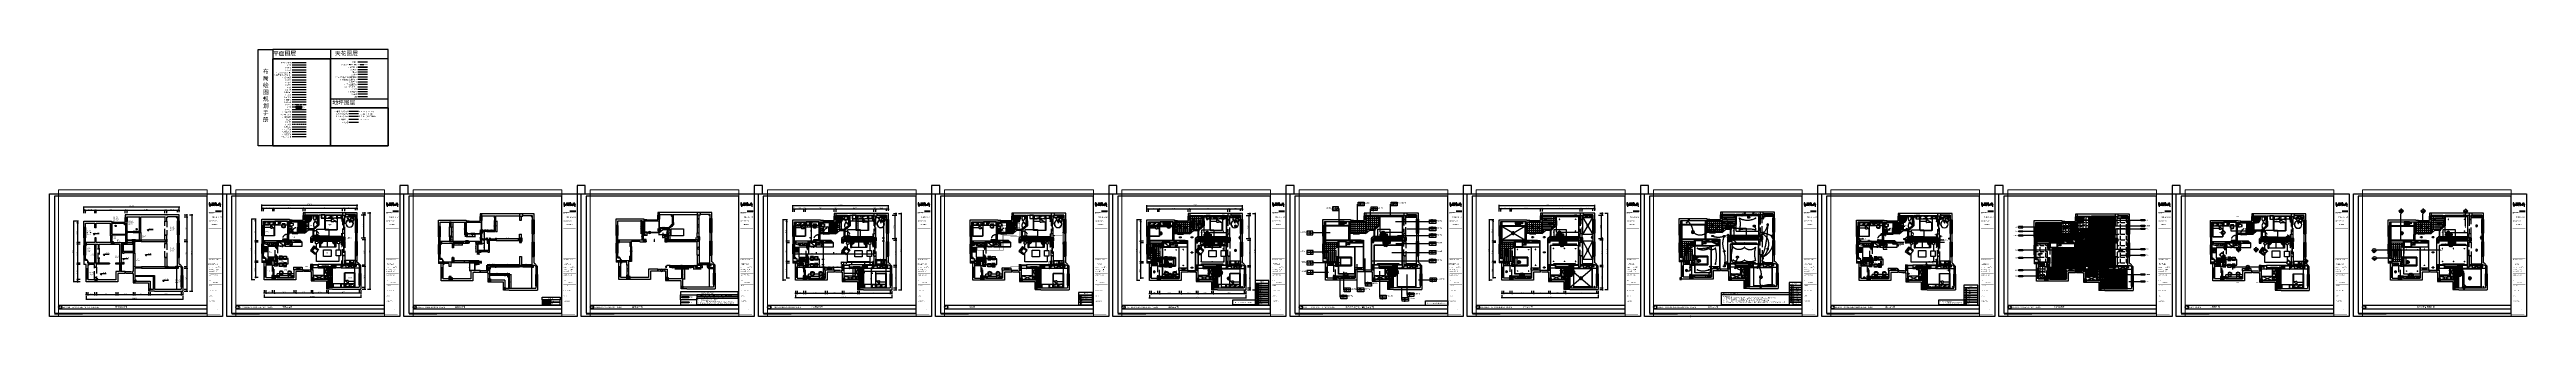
# Paper-space layout 'Layout1' of a CAD drawing. Header units: millimetres. Extents: x 1212 to 7222, y 362 to 1009.
# The model-space entities are those that its viewports show. They can reach past a viewport. Long polylines and large blocks are cut down to what shows.
import ezdxf
from ezdxf.enums import TextEntityAlignment as Align
from ezdxf.lldxf.tags import DXFTag

# ---------------------------------------------------------------- set-up
doc = ezdxf.new("R2010")
doc.units = ezdxf.units.MM
doc.header["$PDMODE"] = 3
for name, pattern in [('CENTER', [50.8, 31.75, -6.35, 6.35, -6.35]), ('CENTER2', [1.125, 0.75, -0.125, 0.125, -0.125]), ('DASHED2', [0.375, 0.25, -0.125]), ('DOTE', [2.42, 2, -0.2, 0.02, -0.2]), ('HIDDEN', [0.375, 0.25, -0.125])]:
    doc.linetypes.add(name, pattern=pattern)
for name, color, linetype in [('05-1立面造型线', 1, 'Continuous'), ('8', 8, 'Continuous'), ('@TK图框', 1, 'Continuous'), ('AXIS_TEXT', 7, 'Continuous'), ('C-填充1', 252, 'Continuous'), ('C-填充2', 252, 'Continuous'), ('C-天花标高', 1, 'Continuous'), ('C-天花造型尺寸', 44, 'Continuous'), ('C-弱电设备(烟感喷淋)', 40, 'Continuous'), ('C-文字', 2, 'Continuous'), ('C-标高层', 1, 'Continuous'), ('C-梁线', 6, 'Continuous'), ('C-灯具1', 2, 'Continuous'), ('C-灯具2灯带', 5, 'CENTER2'), ('C-灯具设备尺寸', 44, 'Continuous'), ('C-空调风口', 1, 'Continuous'), ('C-造型线1(造型分割)', 4, 'Continuous'), ('C-造型线2', 16, 'Continuous'), ('C-门套', 16, 'Continuous'), ('C-风管', 250, 'Continuous'), ('DIM【标注】', 66, 'Continuous'), ('F-地坪1(分割线)', 16, 'Continuous'), ('F-地坪2(填充)', 8, 'Continuous'), ('F-地坪3(地台)', 6, 'Continuous'), ('F-地坪尺寸', 1, 'Continuous'), ('F-地灯', 2, 'Continuous'), ('P-内部尺寸', 44, 'Continuous'), ('P-原墙线', 7, 'Continuous'), ('P-固定家具1(到顶)', 3, 'Continuous'), ('P-固定家具2(不到顶)', 2, 'Continuous'), ('P-壁灯', 2, 'Continuous'), ('P-外部尺寸', 44, 'Continuous'), ('P-完成面', 1, 'Continuous'), ('P-完成面尺寸', 44, 'Continuous'), ('P-室外不到顶', 3, 'Continuous'), ('P-室外到顶', 4, 'Continuous'), ('P-建筑参照', 250, 'Continuous'), ('P-开关', 7, 'DASHED2'), ('P-捣墙线', 250, 'Continuous'), ('P-插座', 1, 'Continuous'), ('P-文字', 3, 'Continuous'), ('P-新墙线', 4, 'Continuous'), ('P-柱', 7, 'Continuous'), ('P-楼梯', 3, 'Continuous'), ('P-水路', 7, 'Continuous'), ('P-洁具', 3, 'Continuous'), ('P-活动家具', 3, 'Continuous'), ('P-消防栓', 1, 'Continuous'), ('P-电梯', 2, 'Continuous'), ('P-窗', 3, 'Continuous'), ('P-窗帘', 5, 'Continuous'), ('P-绿化', 68, 'Continuous'), ('P-落地灯', 2, 'Continuous'), ('P-走向线', 1, 'Continuous'), ('P-轴号(标注)', 1, 'Continuous'), ('P-轴线', 6, 'DOTE'), ('P-门', 1, 'Continuous'), ('P-门套', 1, 'Continuous'), ('P-间墙尺寸', 6, 'Continuous'), ('TXT【文字】', 41, 'Continuous'), ('W-区域文字', 35, 'Continuous'), ('W-图框', 251, 'Continuous'), ('W-索引符号', 2, 'Continuous'), ('大墨图框', 4, 'Continuous')]:
    doc.layers.add(name, color=color, linetype=linetype)
doc.layers.add('视口层', color=250, linetype='Continuous', plot=False)
doc.styles.add('Arial', font='arial.ttf')
doc.styles.add('COMPLEX', font='complex_.ttf')
doc.styles.add('H1', font='SimSun.ttf')
doc.styles.add('hb', font='hbsmall.shx', dxfattribs={"width": 0.7})
doc.styles.add('HBSMALL', font='simhei_0.ttf', dxfattribs={"width": 0.8})
doc.styles.add('HZxxx', font='SimSun.ttf', dxfattribs={"height": 300})
doc.styles.add('KKD-f-fangsong', font='SimSun.ttf', dxfattribs={"width": 0.8})
doc.styles.add('LOGO', font='arial.ttf')
doc.styles.add('LOGO-2', font='', dxfattribs={"width": 0.8})
doc.styles.add('NAME-1', font='simhei_0.ttf')
doc.styles.add('NAME-2', font='swisse.ttf')
doc.styles.add('ROMANS', font='ROMANS.shx', dxfattribs={"bigfont": 'BIGFONT.shx'})
doc.styles.add('st', font='SimSun.ttf', dxfattribs={"width": 0.7})
doc.styles.get("Standard").update_dxf_attribs({"font": 'simhei_0.ttf'})
doc.styles.add('ZZ', font='simhei_0.ttf')
doc.styles.add('宋体', font='SimSun.ttf')
doc.styles.get('LOGO-2').set_extended_font_data('Arial Black')
tags = doc.linetypes.add('ACAD_ISO03W100', pattern=[30, 12, -18]).pattern_tags.tags
tags[6:7] = [DXFTag(74, 4), DXFTag(75, 0), DXFTag(340, '0'), DXFTag(46, 1.0), DXFTag(50, 0.0), DXFTag(44, 0.0), DXFTag(45, 0.0)]
tags[4:5] = [DXFTag(74, 4), DXFTag(75, 0), DXFTag(340, '0'), DXFTag(46, 1.0), DXFTag(50, 0.0), DXFTag(44, 0.0), DXFTag(45, 0.0)]
doc.dimstyles.new('1比40', dxfattribs={"dimscale": 40, "dimtxt": 2, "dimasz": 1.25, "dimexe": 1, "dimexo": 1, "dimgap": 0.25, "dimtad": 1, "dimdec": 0, "dimrnd": 0.005, "dimzin": 0, "dimdsep": 46, "dimtxsty": 'Arial', "dimblk": 'ARCHTICK', "dimcen": 0.125, "dimdle": 1, "dimclrd": 44, "dimclre": 44, "dimclrt": 50, "dimadec": 0, "dimazin": 0, "dimtfac": 1, "dimtdec": 0, "dimtix": 1, "dimtmove": 2, "dimatfit": 3, "dimldrblk": 'DOT', "dimfxl": 70, "dimtvp": 1, "dimtolj": 1, "dimtzin": 0, "dimarcsym": 0})
doc.dimstyles.new('1比60', dxfattribs={"dimscale": 60, "dimtxt": 2, "dimasz": 1.25, "dimexe": 1, "dimexo": 1, "dimgap": 0.2, "dimtad": 1, "dimdec": 0, "dimrnd": 0.005, "dimzin": 0, "dimdsep": 46, "dimtxsty": 'Arial', "dimblk": 'ARCHTICK', "dimcen": 0.125, "dimdle": 1, "dimclrd": 44, "dimclre": 44, "dimclrt": 50, "dimadec": 0, "dimazin": 0, "dimtfac": 1, "dimtdec": 0, "dimtix": 1, "dimtmove": 2, "dimatfit": 3, "dimldrblk": 'DOT', "dimfxl": 4, "dimfxlon": 1, "dimtvp": 1, "dimtolj": 1, "dimtzin": 0, "dimarcsym": 0})
doc.dimstyles.new('1比80', dxfattribs={"dimscale": 80, "dimtxt": 2, "dimasz": 1.25, "dimexe": 1, "dimexo": 1, "dimgap": 0.25, "dimtad": 1, "dimdec": 0, "dimrnd": 0.005, "dimzin": 0, "dimdsep": 46, "dimtxsty": 'Arial', "dimblk": 'ARCHTICK', "dimcen": 0.125, "dimdle": 1, "dimclrd": 44, "dimclre": 44, "dimclrt": 50, "dimadec": 0, "dimazin": 0, "dimtfac": 1, "dimtdec": 0, "dimtix": 1, "dimtmove": 2, "dimatfit": 3, "dimldrblk": 'DOT', "dimfxl": 5, "dimfxlon": 1, "dimtvp": 1, "dimtolj": 1, "dimtzin": 0, "dimarcsym": 0})
doc.dimstyles.get("Standard").update_dxf_attribs({"dimtxt": 0.18, "dimasz": 0.18, "dimexe": 0.18, "dimexo": 0.0625, "dimgap": 0.09, "dimtad": 0, "dimtih": 1, "dimtoh": 1, "dimdec": 4, "dimzin": 0, "dimdsep": 46, "dimtxsty": 'Standard', "dimcen": 0.09, "dimadec": 0, "dimazin": 0, "dimtfac": 1, "dimtdec": 4, "dimtofl": 0, "dimtmove": 0, "dimatfit": 3, "dimfxl": 1, "dimtolj": 1, "dimtzin": 0, "dimarcsym": 0})
doc.dimstyles.new('出图比例1：50', dxfattribs={"dimscale": 50, "dimtxt": 2.5, "dimasz": 2, "dimexe": 2, "dimexo": 2, "dimgap": 1, "dimtad": 1, "dimdec": 0, "dimrnd": 5, "dimzin": 0, "dimdsep": 46, "dimtxsty": 'ROMANS', "dimblk1": 'ZHL_XS', "dimblk2": 'ZHL_XS', "dimsah": 1, "dimcen": 0.09, "dimclrd": 256, "dimclre": 256, "dimclrt": 41, "dimadec": 0, "dimazin": 0, "dimtfac": 1, "dimtdec": 4, "dimtix": 1, "dimtmove": 2, "dimatfit": 3, "dimldrblk": 'ZHL_JT', "dimfxl": 1, "dimtolj": 1, "dimtzin": 0, "dimarcsym": 0})
pattern_1 = [(0, (250, 140), (0, 158.75), []), (45, (250, 140), (-317.4998, 317.4998), [224.5065, -449.0125])]
pattern_2 = [(0, (250, 140), (0, 419.1), [304.8, -114.3]), (90, (250, 140), (-419.1, 3e-14), [304.8, -114.3])]
pattern_3 = [(0, (250, 140), (0, 838.2), [609.6, -228.6]), (90, (250, 140), (-838.2, 5e-14), [609.6, -228.6])]

# ---------------------------------------------------------------- blocks, each defined once
blk = doc.blocks.new('A$C01C20CD7')
at = {"layer": 'C-灯具1'}
for p, q in [((0, 53, 2985), (106, 53, 2985)), ((53, 106, 2985), (53, 0, 2985))]:
    blk.add_line(p, q, dxfattribs=at)
for radius in [39.9, 31.7]:
    blk.add_circle((53, 53, 2985), radius, dxfattribs=at)
blk = doc.blocks.new('A$C1B096EC7')
at = {"layer": 'P-落地灯'}
h = blk.add_hatch(dxfattribs=at)
h.set_pattern_fill('DOTS', color=252, scale=10, style=0)
h.set_pattern_definition([(0, (29.645, 29.639), (0.3125, 10), [0, -10])])
edge = h.paths.add_edge_path(flags=16)
edge.add_spline(control_points=[(295, 402), (301, 401), (306, 400), (320, 395), (328, 391), (344, 381), (351, 376), (365, 363), (371, 357), (382, 342), (387, 334), (395, 318), (399, 309), (404, 291), (405, 282), (407, 264), (406, 255), (404, 236), (402, 227), (397, 210), (393, 201), (385, 185), (379, 177), (368, 163), (361, 156), (347, 145), (339, 140), (323, 131), (315, 127), (297, 121), (288, 119), (270, 117), (261, 117), (242, 118), (233, 120), (216, 125), (207, 128), (190, 136), (182, 141), (168, 152), (161, 158), (149, 172), (143, 179), (133, 195), (129, 203), (123, 220), (121, 229), (118, 247), (117, 257), (118, 275), (119, 284), (123, 302), (126, 311), (133, 328), (137, 336), (148, 351), (154, 358), (167, 371), (174, 377), (189, 387), (197, 392), (214, 399), (223, 401), (241, 405), (250, 406), (269, 406), (278, 406), (290, 404), (293, 403), (295, 402)], knot_values=[-0.00027353, -0.00027353, -0.00027353, -0.00027353, 0.1132481, 0.1132481, 0.30421028, 0.30421028, 0.49517245, 0.49517245, 0.68613462, 0.68613462, 0.87709679, 0.87709679, 1.06805896, 1.06805896, 1.25902113, 1.25902113, 1.44998331, 1.44998331, 1.64094548, 1.64094548, 1.83190765, 1.83190765, 2.02286982, 2.02286982, 2.21383199, 2.21383199, 2.40479416, 2.40479416, 2.59575633, 2.59575633, 2.78671851, 2.78671851, 2.97768068, 2.97768068, 3.16864285, 3.16864285, 3.35960502, 3.35960502, 3.55056719, 3.55056719, 3.74152936, 3.74152936, 3.93249153, 3.93249153, 4.12345371, 4.12345371, 4.31441588, 4.31441588, 4.50537805, 4.50537805, 4.69634022, 4.69634022, 4.88730239, 4.88730239, 5.07826456, 5.07826456, 5.26922673, 5.26922673, 5.46018891, 5.46018891, 5.65115108, 5.65115108, 5.84211325, 5.84211325, 6.03307542, 6.03307542, 6.22403759, 6.22403759, 6.28291178, 6.28291178, 6.28291178, 6.28291178], degree=3, periodic=0)
edge = h.paths.add_edge_path()
edge.add_spline(control_points=[(316, 487), (323, 485), (331, 483), (350, 476), (362, 471), (385, 458), (396, 451), (417, 435), (426, 426), (444, 406), (452, 395), (466, 373), (472, 361), (481, 337), (485, 325), (491, 299), (493, 286), (494, 260), (494, 247), (490, 221), (488, 208), (480, 183), (475, 170), (464, 147), (457, 136), (441, 114), (433, 105), (414, 86), (404, 78), (382, 63), (371, 57), (347, 46), (334, 41), (309, 34), (296, 32), (270, 30), (257, 30), (231, 32), (218, 34), (192, 40), (180, 45), (156, 55), (144, 62), (122, 76), (112, 84), (93, 102), (84, 112), (69, 133), (62, 144), (50, 168), (45, 180), (37, 205), (34, 218), (30, 244), (30, 257), (31, 283), (32, 296), (37, 322), (41, 334), (51, 359), (57, 370), (70, 393), (78, 404), (95, 423), (104, 433), (125, 449), (136, 457), (158, 470), (170, 475), (195, 484), (208, 488), (233, 492), (247, 494), (273, 494), (286, 493), (304, 490), (310, 489), (316, 487)], knot_values=[-0.00024186, -0.00024186, -0.00024186, -0.00024186, 0.10063444, 0.10063444, 0.27031422, 0.27031422, 0.439994, 0.439994, 0.60967378, 0.60967378, 0.77935356, 0.77935356, 0.94903334, 0.94903334, 1.11871312, 1.11871312, 1.2883929, 1.2883929, 1.45807267, 1.45807267, 1.62775245, 1.62775245, 1.79743223, 1.79743223, 1.96711201, 1.96711201, 2.13679179, 2.13679179, 2.30647157, 2.30647157, 2.47615135, 2.47615135, 2.64583112, 2.64583112, 2.8155109, 2.8155109, 2.98519068, 2.98519068, 3.15487046, 3.15487046, 3.32455024, 3.32455024, 3.49423002, 3.49423002, 3.6639098, 3.6639098, 3.83358958, 3.83358958, 4.00326935, 4.00326935, 4.17294913, 4.17294913, 4.34262891, 4.34262891, 4.51230869, 4.51230869, 4.68198847, 4.68198847, 4.85166825, 4.85166825, 5.02134803, 5.02134803, 5.19102781, 5.19102781, 5.36070758, 5.36070758, 5.53038736, 5.53038736, 5.70006714, 5.70006714, 5.86974692, 5.86974692, 6.0394267, 6.0394267, 6.20910648, 6.20910648, 6.28294345, 6.28294345, 6.28294345, 6.28294345], degree=3, periodic=0)
at = {"layer": 'P-落地灯', "linetype": 'ByBlock'}
for points in [[(272, 270), (264, 260), (256, 251), (249, 243), (243, 237), (237, 231), (232, 225), (227, 220), (222, 216), (218, 211), (214, 207), (210, 203), (206, 199), (202, 195), (199, 192), (195, 189), (191, 185), (187, 182), (183, 179), (178, 176), (174, 173), (169, 171), (165, 168), (160, 165), (155, 163), (150, 160), (144, 158), (139, 155), (133, 153), (127, 151), (121, 148), (114, 146), (108, 143), (100, 140), (92, 137), (84, 134), (75, 130), (65, 126), (54, 121), (42, 115), (30, 109)], [(272, 270), (264, 260), (256, 251), (249, 243), (243, 237), (237, 231), (232, 225), (227, 220), (222, 216), (218, 211), (214, 207), (210, 203), (206, 199), (202, 195), (199, 192), (195, 189), (191, 185), (187, 182), (183, 179), (178, 176), (174, 173), (169, 171), (165, 168), (160, 165), (155, 163), (150, 160), (144, 158), (139, 155), (133, 153), (127, 151), (121, 148), (114, 146), (108, 143), (100, 140), (92, 137), (84, 134), (75, 130), (65, 126), (54, 121), (42, 115), (30, 109)], [(265, 260), (262, 273), (258, 285), (254, 296), (249, 305), (245, 314), (240, 321), (236, 328), (232, 334), (227, 340), (224, 345), (220, 351), (216, 356), (213, 361), (210, 365), (208, 370), (206, 375), (204, 379), (202, 384), (201, 389), (200, 393), (199, 398), (198, 403), (198, 407), (198, 412), (198, 416), (198, 421), (198, 425), (199, 430), (199, 434), (200, 438), (200, 443), (201, 447), (201, 452), (202, 456), (202, 461), (202, 465), (202, 470), (203, 475), (203, 481), (202, 486), (202, 492), (202, 498), (201, 504), (201, 510), (200, 516), (198, 522), (197, 527), (195, 532)], [(265, 260), (262, 273), (258, 285), (254, 296), (249, 305), (245, 314), (240, 321), (236, 328), (232, 334), (227, 340), (224, 345), (220, 351), (216, 356), (213, 361), (210, 365), (208, 370), (206, 375), (204, 379), (202, 384), (201, 389), (200, 393), (199, 398), (198, 403), (198, 407), (198, 412), (198, 416), (198, 421), (198, 425), (199, 430), (199, 434), (200, 438), (200, 443), (201, 447), (201, 452), (202, 456), (202, 461), (202, 465), (202, 470), (203, 475), (203, 481), (202, 486), (202, 492), (202, 498), (201, 504), (201, 510), (200, 516), (198, 522), (197, 527), (195, 532)], [(255, 268), (267, 265), (277, 261), (287, 259), (295, 257), (303, 255), (309, 254), (316, 252), (321, 251), (327, 250), (332, 249), (338, 247), (343, 246), (348, 244), (353, 243), (357, 242), (362, 241), (367, 240), (371, 239), (376, 238), (380, 237), (385, 236), (389, 236), (394, 235), (398, 235), (403, 235), (408, 234), (413, 234), (417, 234), (422, 234), (427, 234), (432, 234), (437, 234), (442, 235), (447, 235), (452, 235), (457, 234), (462, 234), (468, 233), (473, 231), (479, 229), (485, 227), (491, 224), (498, 220), (504, 216), (511, 211), (518, 207), (525, 203), (533, 198)], [(255, 268), (267, 265), (277, 261), (287, 259), (295, 257), (303, 255), (309, 254), (316, 252), (321, 251), (327, 250), (332, 249), (338, 247), (343, 246), (348, 244), (353, 243), (357, 242), (362, 241), (367, 240), (371, 239), (376, 238), (380, 237), (385, 236), (389, 236), (394, 235), (398, 235), (403, 235), (408, 234), (413, 234), (417, 234), (422, 234), (427, 234), (432, 234), (437, 234), (442, 235), (447, 235), (452, 235), (457, 234), (462, 234), (468, 233), (473, 231), (479, 229), (485, 227), (491, 224), (498, 220), (504, 216), (511, 211), (518, 207), (525, 203), (533, 198)]]:
    blk.add_lwpolyline(points, dxfattribs=at)
at = {"layer": 'P-落地灯', "linetype": 'ByBlock', "extrusion": (0, 0, -1)}
for major_axis, start_param, end_param in [((61, 255), -0.00024186, 6.28294345), ((27, 111), -0.00027353, 6.28291178), ((19, 79.6), 0.0003076401552065, 6.283492947334793)]:
    blk.add_ellipse((262, 262), major_axis=major_axis, ratio=1, start_param=start_param, end_param=end_param, dxfattribs=at)
at = {"layer": 'P-落地灯', "color": 252}
for points, knots in [([(316, 487), (323, 485), (331, 483), (350, 476), (362, 471), (385, 458), (396, 451), (417, 435), (426, 426), (444, 406), (452, 395), (466, 373), (472, 361), (481, 337), (485, 325), (491, 299), (493, 286), (494, 260), (494, 247), (490, 221), (488, 208), (480, 183), (475, 170), (464, 147), (457, 136), (441, 114), (433, 105), (414, 86), (404, 78), (382, 63), (371, 57), (347, 46), (334, 41), (309, 34), (296, 32), (270, 30), (257, 30), (231, 32), (218, 34), (192, 40), (180, 45), (156, 55), (144, 62), (122, 76), (112, 84), (93, 102), (84, 112), (69, 133), (62, 144), (50, 168), (45, 180), (37, 205), (34, 218), (30, 244), (30, 257), (31, 283), (32, 296), (37, 322), (41, 334), (51, 359), (57, 370), (70, 393), (78, 404), (95, 423), (104, 433), (125, 449), (136, 457), (158, 470), (170, 475), (195, 484), (208, 488), (233, 492), (247, 494), (273, 494), (286, 493), (304, 490), (310, 489), (316, 487)], [-0.00024186, -0.00024186, -0.00024186, -0.00024186, 0.10063444, 0.10063444, 0.27031422, 0.27031422, 0.439994, 0.439994, 0.60967378, 0.60967378, 0.77935356, 0.77935356, 0.94903334, 0.94903334, 1.11871312, 1.11871312, 1.2883929, 1.2883929, 1.45807267, 1.45807267, 1.62775245, 1.62775245, 1.79743223, 1.79743223, 1.96711201, 1.96711201, 2.13679179, 2.13679179, 2.30647157, 2.30647157, 2.47615135, 2.47615135, 2.64583112, 2.64583112, 2.8155109, 2.8155109, 2.98519068, 2.98519068, 3.15487046, 3.15487046, 3.32455024, 3.32455024, 3.49423002, 3.49423002, 3.6639098, 3.6639098, 3.83358958, 3.83358958, 4.00326935, 4.00326935, 4.17294913, 4.17294913, 4.34262891, 4.34262891, 4.51230869, 4.51230869, 4.68198847, 4.68198847, 4.85166825, 4.85166825, 5.02134803, 5.02134803, 5.19102781, 5.19102781, 5.36070758, 5.36070758, 5.53038736, 5.53038736, 5.70006714, 5.70006714, 5.86974692, 5.86974692, 6.0394267, 6.0394267, 6.20910648, 6.20910648, 6.28294345, 6.28294345, 6.28294345, 6.28294345]), ([(295, 402), (301, 401), (306, 400), (320, 395), (328, 391), (344, 381), (351, 376), (365, 363), (371, 357), (382, 342), (387, 334), (395, 318), (399, 309), (404, 291), (405, 282), (407, 264), (406, 255), (404, 236), (402, 227), (397, 210), (393, 201), (385, 185), (379, 177), (368, 163), (361, 156), (347, 145), (339, 140), (323, 131), (315, 127), (297, 121), (288, 119), (270, 117), (261, 117), (242, 118), (233, 120), (216, 125), (207, 128), (190, 136), (182, 141), (168, 152), (161, 158), (149, 172), (143, 179), (133, 195), (129, 203), (123, 220), (121, 229), (118, 247), (117, 257), (118, 275), (119, 284), (123, 302), (126, 311), (133, 328), (137, 336), (148, 351), (154, 358), (167, 371), (174, 377), (189, 387), (197, 392), (214, 399), (223, 401), (241, 405), (250, 406), (269, 406), (278, 406), (290, 404), (293, 403), (295, 402)], [-0.00027353, -0.00027353, -0.00027353, -0.00027353, 0.1132481, 0.1132481, 0.30421028, 0.30421028, 0.49517245, 0.49517245, 0.68613462, 0.68613462, 0.87709679, 0.87709679, 1.06805896, 1.06805896, 1.25902113, 1.25902113, 1.44998331, 1.44998331, 1.64094548, 1.64094548, 1.83190765, 1.83190765, 2.02286982, 2.02286982, 2.21383199, 2.21383199, 2.40479416, 2.40479416, 2.59575633, 2.59575633, 2.78671851, 2.78671851, 2.97768068, 2.97768068, 3.16864285, 3.16864285, 3.35960502, 3.35960502, 3.55056719, 3.55056719, 3.74152936, 3.74152936, 3.93249153, 3.93249153, 4.12345371, 4.12345371, 4.31441588, 4.31441588, 4.50537805, 4.50537805, 4.69634022, 4.69634022, 4.88730239, 4.88730239, 5.07826456, 5.07826456, 5.26922673, 5.26922673, 5.46018891, 5.46018891, 5.65115108, 5.65115108, 5.84211325, 5.84211325, 6.03307542, 6.03307542, 6.22403759, 6.22403759, 6.28291178, 6.28291178, 6.28291178, 6.28291178])]:
    blk.add_open_spline(points, degree=3, knots=knots, dxfattribs=at)
blk = doc.blocks.new('_AXISO')
blk.add_circle((0, 0), 0.5)
at = {"layer": 'AXIS_TEXT', "style": 'COMPLEX', "width": 1.041667}
blk.add_attdef('A', text='', height=0.56, dxfattribs=at).set_placement((-0.25, -0.28), (0.25, -0.28), align=Align.FIT)
blk = doc.blocks.new('sfbhsrdfbh')
h = blk.add_hatch(color=252)
h.paths.add_polyline_path([(449.2, 252.9), (449.2, 254.2), (445.5, 254.2), (445.5, 258.9), (443.7, 258.9), (443.7, 252.9)])
h.paths.add_polyline_path([(464.5, 252.9), (464.5, 254.2), (460.8, 254.2), (460.8, 258.9), (459, 258.9), (459, 252.9)])
h = blk.add_hatch(color=256)
h.paths.add_polyline_path([(455.2, 253.9), (452.2, 253.9), (452.2, 255.4), (455.2, 255.4), (455.2, 256.4), (452.2, 256.4), (452.2, 257.9), (455.2, 257.9), (455.2, 258.9), (450.2, 258.9), (450.2, 252.9), (455.2, 252.9)])
h.paths.add_polyline_path([(458, 258.9), (456.2, 258.9), (456.2, 252.9), (458, 252.9)])
h = blk.add_hatch(color=252)
h.paths.add_polyline_path([(469.7, 259), (467.7, 259), (465.5, 252.9), (467.3, 252.9), (467.6, 253.9), (469.8, 253.9), (470.1, 252.9), (472, 252.9)])
h.paths.add_polyline_path([(469.4, 255.2), (468, 255.2), (468.7, 257.5)], flags=16)
at = {"layer": '大墨图框'}
for color, points in [(1, [(459, 238.2), (473.1, 238.2), (473.1, 238.6), (459, 238.6)]), (0, [(136.4, -12), (68.1, -12), (68.1, -10), (136.4, -10)])]:
    blk.add_hatch(color=color, dxfattribs=at).paths.add_polyline_path(points)
at = {"color": 252}
for p, q in [((443.7, 258.9), (443.7, 252.9)), ((443.7, 258.9), (443.7, 252.9)), ((445.5, 258.9), (443.7, 258.9)), ((443.7, 252.9), (446.9, 252.9)), ((443.7, 252.9), (449.2, 252.9)), ((445.5, 254.2), (445.5, 258.9)), ((445.5, 257.6), (445.5, 254.2)), ((445.5, 254.2), (446.4, 254.2)), ((449.2, 254.2), (445.5, 254.2)), ((449.2, 252.9), (449.2, 254.2)), ((459, 258.9), (459, 252.9)), ((460.8, 258.9), (459, 258.9)), ((459, 252.9), (464, 252.9)), ((459, 252.9), (462.2, 252.9)), ((459, 252.9), (464.5, 252.9)), ((460.8, 254.2), (460.8, 258.9)), ((460.8, 257.6), (460.8, 254.2)), ((460.8, 254.2), (461.6, 254.2)), ((464.5, 254.2), (460.8, 254.2)), ((464.5, 252.9), (464.5, 254.2)), ((465.5, 252.9), (467.7, 259)), ((465.5, 252.9), (467.3, 252.9)), ((467.6, 253.9), (467.3, 252.9)), ((467.6, 253.9), (469.8, 253.9)), ((467.7, 259), (469.7, 259)), ((468.6, 257.3), (468, 255.2)), ((469.4, 255.2), (468, 255.2)), ((468.6, 257.3), (468.7, 257.3)), ((468.7, 257.3), (469.4, 255.2)), ((472, 252.9), (469.7, 259)), ((469.8, 253.9), (470.1, 252.9)), ((470.1, 252.9), (472, 252.9))]:
    blk.add_line(p, q, dxfattribs=at)
for p, q in [((450.2, 258.9), (450.2, 252.9)), ((450.2, 258.9), (455.2, 258.9)), ((450.2, 256.6), (450.2, 255.3)), ((450.2, 252.9), (455.2, 252.9)), ((452.2, 257.9), (455.2, 257.9)), ((452.2, 257.9), (452.2, 256.4)), ((452.2, 256.4), (455.2, 256.4)), ((452.2, 255.4), (455.2, 255.4)), ((452.2, 255.4), (452.2, 253.9)), ((452.2, 253.9), (455.2, 253.9)), ((455.2, 258.9), (455.2, 257.9)), ((455.2, 255.4), (455.2, 256.4)), ((455.2, 253.9), (455.2, 252.9)), ((458, 258.9), (458, 252.9)), ((458, 258.9), (458, 252.9))]:
    blk.add_line(p, q)
blk.add_lwpolyline([(456.2, 258.9), (458, 258.9), (458, 252.9), (456.2, 252.9)], close=True)
at = {"layer": '大墨图框', "color": 1, "linetype": 'ByBlock'}
for p, q in [((445.2, 251.7), (445.2, 249.2)), ((470.6, 251.7), (470.6, 249.2))]:
    blk.add_line(p, q, dxfattribs=at)
at = {"layer": '大墨图框', "color": 4, "linetype": 'ByBlock', "ltscale": 100}
for points in [[(56.2, 280.4), (476.2, 280.4), (476.2, -16.6), (56.2, -16.6)], [(438.9, 274.5), (68.1, 274.5), (68.1, -8.5), (438.9, -8.5)]]:
    blk.add_lwpolyline(points, close=True, dxfattribs=at)
at = {"layer": '大墨图框', "color": 1, "const_width": 0.755}
for points in [[(442.7, 236), (473.1, 236)], [(442.7, 196.7), (473.1, 196.7)], [(442.7, 124.3), (473.1, 124.3)], [(443.2, 86.5), (473.7, 86.5)], [(443.2, 61.6), (473.7, 61.6)]]:
    blk.add_lwpolyline(points, dxfattribs=at)
at = {"layer": '大墨图框', "color": 1}
blk.add_lwpolyline([(459, 238.2), (473.1, 238.2), (473.1, 238.6), (459, 238.6)], close=True, dxfattribs=at)
at = {"layer": '大墨图框', "color": 0, "const_width": 0.725}
blk.add_lwpolyline([(68.1, -12), (470.8, -12)], dxfattribs=at)
at = {"layer": '大墨图框', "color": 1}
for s, height, style, width, p in [('PROJECT', 1.74, 'LOGO-2', 1, (442.7, 233)), ('PROJECT ADD', 1.74, 'LOGO-2', 1, (443.2, 213.5)), ('DRAWING  TITLE', 1.74, 'LOGO-2', 1, (443.2, 121.1)), ('MEASURE ', 1.3, 'LOGO', 0.96, (443.2, 101.7)), ('PROPORTION', 1.3, 'LOGO', 0.96, (443.2, 96.6)), ('PROJECT REF', 1.305, 'LOGO', 0.96, (443.2, 91.8)), ('TEL', 1.74, 'LOGO-2', 1, (443.5, 69.9)), ('COMPANT ADD', 1.74, 'LOGO-2', 1, (443.5, 83.1)), (':', 1.3, 'LOGO', 1, (455.9, 101.7)), (':', 1.3, 'LOGO', 1, (455.9, 96.6)), (':', 1.3, 'LOGO', 1, (455.9, 91.8))]:
    blk.add_text(s, height=height, dxfattribs=dict(at, style=style, width=width)).set_placement(p)
at = {"layer": '大墨图框', "color": 1, "linetype": 'ByBlock', "insert": (442, 251.5), "char_height": 1.482, "width": 35.621, "attachment_point": 1}
blk.add_mtext('{\\C0;    室  内  空  间  设  计}', dxfattribs=at)
at = {"layer": '大墨图框', "color": 1, "attachment_point": 1}
for s, insert, char_height, width, style in [('{\\fSimHei|b0|i0|c134|p2;\\H0.9167x;6幢\\fArial|b0|i0|c0|p34;3\\fSimHei|b0|i0|c134|p2;单元\\fArial|b0|i0|c0|p34;301}', (449.5, 207), 2.0755, 24.937, 'LOGO'), ('{\\fSimSun|b0|i0|c134|p54;【\\fSimHei|b0|i0|c134|p2;\\H0.9167x;桃园小镇.芳菲苑\\fSimSun|b0|i0|c134|p54;\\H1.091x;】}', (448.9, 225.3), 2.0755, 33.509, 'LOGO'), ('{\\H1.116x;15757159809}', (452.7, 66.5), 1.328, 21.82, 'LOGO'), ('{\\H1.116x;133\\fSimSun|b0|i0|c134|p54;平方}', (459, 103.4), 2.075, 24.937, 'LOGO'), ('{\\H1.116x;1:60}', (459.5, 98.2), 2.075, 24.937, 'LOGO'), ('{\\fArial|b0|i0|c0|p34;VALIDATION:}', (443.8, 21.2), 1.72, 2.199, 'LOGO-2'), ('{\\fArial|b0|i0|c0|p34;COLLOCATION:}', (443.8, 46.6), 1.72, 2.199, 'LOGO-2'), ('{\\fArial|b0|i0|c0|p34;CHART:}', (443.8, 34), 1.72, 2.199, 'LOGO-2'), ('{\\fArial|b0|i0|c0|p34;DESIGN:}', (444, 59.8), 1.72, 2.199, 'LOGO-2')]:
    blk.add_mtext(s, dxfattribs=dict(at, insert=insert, char_height=char_height, width=width, style=style))
blk = doc.blocks.new('海龙工具_201503051446200')
at = {"layer": 'DIM【标注】', "style": '宋体'}
blk.add_attdef('1', text='', height=3, dxfattribs=at).set_placement((10.2, 117.3), align=Align.MIDDLE)
for tag, p in [('2', (11.4, 98.1, -81.5)), ('3', (19.1, 5.7, 330.7))]:
    blk.add_attdef(tag, p, '', height=3, dxfattribs=at)
blk = doc.blocks.new('A$C373321DD')
for p, q in [((0, -55), (0, 25)), ((-40, -15), (40, -15))]:
    blk.add_line(p, q)
for radius in [29.9, 23.8]:
    blk.add_circle((0, -15), radius)
blk = doc.blocks.new('A$C70380F3A')
for points in [[(0, 0), (220, 0), (220, 110), (0, 110)], [(11, 11), (209, 11), (209, 99), (11, 99)]]:
    blk.add_lwpolyline(points, close=True)
at = {"xscale": 1.099999999976715, "yscale": 1.10000000000582, "zscale": 1.1, "rotation": 180}
for p in [(55, 39), (165, 39)]:
    blk.add_blockref('A$C373321DD', p, dxfattribs=at)
blk = doc.blocks.new('*U11')
at = {"color": 4}
blk.add_line((8, 0), (8, 8), dxfattribs=at)
blk.add_lwpolyline([(0, 0), (360.8, 0), (360.8, 8), (0, 8)], close=True, dxfattribs=at)
at = {"color": 1, "ltscale": 250}
blk.add_circle((4, 4), 4, dxfattribs=at)
at = {"color": 2, "style": 'NAME-1'}
blk.add_attdef('FF', text='', height=3.5, dxfattribs=at).set_placement((4, 4), align=Align.MIDDLE)
at = {"color": 2, "style": 'NAME-2', "width": 1.2}
blk.add_attdef('PLAN', text='', height=3.5, dxfattribs=at).set_placement((10, 4), align=Align.MIDDLE_LEFT)
at = {"color": 2, "style": 'NAME-1'}
blk.add_attdef('平面布置图', text='', height=3.5, dxfattribs=at).set_placement((54.6, 4), align=Align.MIDDLE_LEFT)
blk.add_attdef('SCALE1:100/比例1:100', text='', height=3.5, dxfattribs=at).set_placement((360.8, 4), align=Align.MIDDLE_RIGHT)
blk = doc.blocks.new('*U19')
at = {"color": 4}
blk.add_line((8, 0), (8, 8), dxfattribs=at)
blk.add_lwpolyline([(0, 0), (360.8, 0), (360.8, 8), (0, 8)], close=True, dxfattribs=at)
at = {"color": 1, "ltscale": 250}
blk.add_circle((4, 4), 4, dxfattribs=at)
at = {"color": 2, "style": 'NAME-1'}
blk.add_attdef('FF', text='', height=3.5, dxfattribs=at).set_placement((4, 4), align=Align.MIDDLE)
at = {"color": 2, "style": 'NAME-2', "width": 1.2}
blk.add_attdef('PLAN', text='', height=3.5, dxfattribs=at).set_placement((10, 4), align=Align.MIDDLE_LEFT)
at = {"color": 2, "style": 'NAME-1'}
blk.add_attdef('平面布置图', text='', height=3.5, dxfattribs=at).set_placement((54.6, 4), align=Align.MIDDLE_LEFT)
blk.add_attdef('SCALE1:100/比例1:100', text='', height=3.5, dxfattribs=at).set_placement((360.8, 4), align=Align.MIDDLE_RIGHT)
blk = doc.blocks.new('*U14')
at = {"color": 4}
blk.add_line((8, 0), (8, 8), dxfattribs=at)
blk.add_lwpolyline([(0, 0), (360.8, 0), (360.8, 8), (0, 8)], close=True, dxfattribs=at)
at = {"color": 1, "ltscale": 250}
blk.add_circle((4, 4), 4, dxfattribs=at)
at = {"color": 2, "style": 'NAME-1'}
blk.add_attdef('FF', text='', height=3.5, dxfattribs=at).set_placement((4, 4), align=Align.MIDDLE)
at = {"color": 2, "style": 'NAME-2', "width": 1.2}
blk.add_attdef('PLAN', text='', height=3.5, dxfattribs=at).set_placement((10, 4), align=Align.MIDDLE_LEFT)
at = {"color": 2, "style": 'NAME-1'}
blk.add_attdef('平面布置图', text='', height=3.5, dxfattribs=at).set_placement((54.6, 4), align=Align.MIDDLE_LEFT)
blk.add_attdef('SCALE1:100/比例1:100', text='', height=3.5, dxfattribs=at).set_placement((360.8, 4), align=Align.MIDDLE_RIGHT)
blk = doc.blocks.new('*U12')
at = {"color": 4}
blk.add_line((8, 0), (8, 8), dxfattribs=at)
blk.add_lwpolyline([(0, 0), (360.8, 0), (360.8, 8), (0, 8)], close=True, dxfattribs=at)
at = {"color": 1, "ltscale": 250}
blk.add_circle((4, 4), 4, dxfattribs=at)
at = {"color": 2, "style": 'NAME-1'}
blk.add_attdef('FF', text='', height=3.5, dxfattribs=at).set_placement((4, 4), align=Align.MIDDLE)
at = {"color": 2, "style": 'NAME-2', "width": 1.2}
blk.add_attdef('PLAN', text='', height=3.5, dxfattribs=at).set_placement((10, 4), align=Align.MIDDLE_LEFT)
at = {"color": 2, "style": 'NAME-1'}
blk.add_attdef('平面布置图', text='', height=3.5, dxfattribs=at).set_placement((54.6, 4), align=Align.MIDDLE_LEFT)
blk.add_attdef('SCALE1:100/比例1:100', text='', height=3.5, dxfattribs=at).set_placement((360.8, 4), align=Align.MIDDLE_RIGHT)
blk = doc.blocks.new('*U13')
at = {"color": 4}
blk.add_line((8, 0), (8, 8), dxfattribs=at)
blk.add_lwpolyline([(0, 0), (360.8, 0), (360.8, 8), (0, 8)], close=True, dxfattribs=at)
at = {"color": 1, "ltscale": 250}
blk.add_circle((4, 4), 4, dxfattribs=at)
at = {"color": 2, "style": 'NAME-1'}
blk.add_attdef('FF', text='', height=3.5, dxfattribs=at).set_placement((4, 4), align=Align.MIDDLE)
at = {"color": 2, "style": 'NAME-2', "width": 1.2}
blk.add_attdef('PLAN', text='', height=3.5, dxfattribs=at).set_placement((10, 4), align=Align.MIDDLE_LEFT)
at = {"color": 2, "style": 'NAME-1'}
blk.add_attdef('平面布置图', text='', height=3.5, dxfattribs=at).set_placement((54.6, 4), align=Align.MIDDLE_LEFT)
blk.add_attdef('SCALE1:100/比例1:100', text='', height=3.5, dxfattribs=at).set_placement((360.8, 4), align=Align.MIDDLE_RIGHT)
blk = doc.blocks.new('*U17')
blk.add_hatch(color=1).paths.add_polyline_path([(7.7, 0), (0, -7.7), (0, -5, 1), (0, 5), (0, 7.7)])
at = {"color": 1}
blk.add_line((-5, 0), (5, 0), dxfattribs=at)
blk.add_lwpolyline([(0, 5), (0, 7.7), (7.7, 0), (0, -7.7), (0, -5)], dxfattribs=at)
at = {"color": 4}
blk.add_circle((0, 0), 5, dxfattribs=at)
at = {"color": 2, "style": 'NAME-1'}
blk.add_attdef('E1', text='', height=2.5, dxfattribs=at).set_placement((0, 1.9), align=Align.MIDDLE)
at = {"color": 2, "style": 'NAME-1', "width": 0.6}
blk.add_attdef('1.1-E01', text='', height=2.5, dxfattribs=at).set_placement((0, -3.1), align=Align.CENTER)
blk = doc.blocks.new('*U18')
blk.add_hatch(color=1).paths.add_polyline_path([(0, 7.7), (-7.7, 0), (-5, 0, -1), (5, 0), (7.7, 0)])
at = {"color": 1}
blk.add_line((-5, 0), (5, 0), dxfattribs=at)
blk.add_lwpolyline([(5, 0), (7.7, 0), (0, 7.7), (-7.7, 0), (-5, 0)], dxfattribs=at)
at = {"color": 4}
blk.add_circle((0, 0), 5, dxfattribs=at)
at = {"color": 2, "style": 'NAME-1'}
blk.add_attdef('E1', text='', height=2.5, dxfattribs=at).set_placement((0, 1.9), align=Align.MIDDLE)
at = {"color": 2, "style": 'NAME-1', "width": 0.6}
blk.add_attdef('1.1-E01', text='', height=2.5, dxfattribs=at).set_placement((0, -3.1), align=Align.CENTER)
blk = doc.blocks.new('*U16')
blk.add_hatch(color=1).paths.add_polyline_path([(-7.7, 0), (0, -7.7), (0, -5, -1), (0, 5), (0, 7.7)])
at = {"color": 1}
blk.add_line((-5, 0), (5, 0), dxfattribs=at)
blk.add_lwpolyline([(0, 5), (0, 7.7), (-7.7, 0), (0, -7.7), (0, -5)], dxfattribs=at)
at = {"color": 4}
blk.add_circle((0, 0), 5, dxfattribs=at)
at = {"color": 2, "style": 'NAME-1'}
blk.add_attdef('E1', text='', height=2.5, dxfattribs=at).set_placement((0, 1.9), align=Align.MIDDLE)
at = {"color": 2, "style": 'NAME-1', "width": 0.6}
blk.add_attdef('1.1-E01', text='', height=2.5, dxfattribs=at).set_placement((0, -3.1), align=Align.CENTER)
blk = doc.blocks.new('QBLOCK2007102015351876')
at = {"layer": 'P-开关'}
blk.add_lwpolyline([(57, 0), (57, -37), (131, -37), (131, 37), (57, 37), (57, 0), (17, 0), (17, 37), (0, 37), (0, -37), (17, -37), (17, 0)], dxfattribs=at)
blk = doc.blocks.new('A$C1A143BC3')
for p, q in [((82, 103), (256, 407)), ((256, 407), (82, 103)), ((206, 319), (346, 239)), ((206, 319), (346, 239)), ((256, 407), (396, 327)), ((396, 327), (256, 407))]:
    blk.add_line(p, q)
blk.add_ellipse((55, 55), major_axis=(55.2, 0), ratio=1, start_param=-0.000369, end_param=6.2828163)
blk = doc.blocks.new('A$C12383B25')
for p, q in [((52, 0), (0, 118)), ((0, 118), (52, 0)), ((308, 113), (52, 0)), ((52, 0), (308, 113))]:
    blk.add_line(p, q)
blk.add_ellipse((349, 131), major_axis=(-35.5, 26.3), ratio=1, start_param=0.0009764, end_param=6.2841617)
blk = doc.blocks.new('A$C04114CA9')
for p, q in [((44, 368), (173, 368)), ((44, 88), (44, 368)), ((44, 368), (44, 88)), ((173, 368), (44, 368)), ((44, 288), (173, 288)), ((44, 288), (173, 288)), ((44, 207), (173, 207))]:
    blk.add_line(p, q)
blk.add_ellipse((44, 44), major_axis=(38.3, 21.9), ratio=1, start_param=0.0003527, end_param=6.283538)
blk = doc.blocks.new('A$C56525102')
for p, q in [((75, 94), (233, 370)), ((233, 370), (75, 94)), ((233, 370), (360, 297)), ((360, 297), (233, 370))]:
    blk.add_line(p, q)
blk.add_ellipse((50, 50), major_axis=(-50.2, 0), ratio=1, start_param=3.1419577, end_param=9.425143)
blk = doc.blocks.new('A$C458E3A63')
h = blk.add_hatch(color=256)
edge = h.paths.add_edge_path()
edge.add_ellipse((117, 295), major_axis=(-34.9, -19.9), ratio=1, start_angle=275.93329, end_angle=420.28231)
edge.add_ellipse((117, 295), major_axis=(-34.9, -19.9), ratio=1, start_angle=420.28231, end_angle=444.36437)
edge.add_ellipse((117, 295), major_axis=(-34.9, -19.9), ratio=1, start_angle=444.36437, end_angle=455.93328)
edge.add_ellipse((117, 295), major_axis=(-34.9, -19.9), ratio=1, start_angle=95.93328, end_angle=240.28231)
edge.add_ellipse((117, 295), major_axis=(-34.9, -19.8), ratio=1, start_angle=96.05593, end_angle=264.48703, ccw=False)
edge.add_ellipse((117, 295), major_axis=(-34.9, -19.9), ratio=1, start_angle=95.93328, end_angle=240.28231, ccw=False)
edge.add_ellipse((117, 295), major_axis=(-34.9, -19.8), ratio=1, start_angle=96.05593, end_angle=264.48703, ccw=False)
edge.add_ellipse((117, 295), major_axis=(-34.9, -19.9), ratio=1, start_angle=95.93328, end_angle=240.28231, ccw=False)
edge.add_ellipse((117, 295), major_axis=(-34.9, -19.8), ratio=1, start_angle=96.05593, end_angle=264.48703)
edge.add_ellipse((117, 295), major_axis=(-34.9, -19.9), ratio=1, start_angle=264.36438, end_angle=275.93329)
for p, q in [((117, 589), (235, 589)), ((117, 335), (117, 589)), ((117, 589), (117, 335))]:
    blk.add_line(p, q)
blk.add_ellipse((117, 295), major_axis=(-34.9, -19.9), ratio=1, start_param=1.572132, end_param=7.8553173)
at = {"xscale": 0.8000000002029747, "yscale": 0.7999999998137355, "zscale": 0.8, "rotation": 209.7537206778254}
blk.add_blockref('A$C56525102', (132, 349), dxfattribs=at)
blk = doc.blocks.new('A$C262435D7')
at = {"ltscale": 3}
blk.add_hatch(color=256, dxfattribs=at).paths.add_polyline_path([(148, 184), (220, 184), (220, 145), (148, 145)])
for p, q in [((66, 82), (206, 325)), ((206, 325), (66, 82)), ((206, 325), (318, 260)), ((318, 260), (206, 325))]:
    blk.add_line(p, q)
blk.add_lwpolyline([(148, 184), (220, 184), (220, 145), (148, 145)], close=True, dxfattribs=at)
blk.add_ellipse((44, 44), major_axis=(44.1, -0.2), ratio=1, start_param=0.0009764, end_param=6.2841617)
blk = doc.blocks.new('A$C54774CFD')
h = blk.add_hatch(color=256)
edge = h.paths.add_edge_path()
edge.add_ellipse((249, 255), major_axis=(-40.1, 0.2), ratio=1, start_angle=275.93329, end_angle=420.28231)
edge.add_ellipse((249, 255), major_axis=(-40.1, 0.2), ratio=1, start_angle=420.28231, end_angle=444.36437)
edge.add_ellipse((249, 255), major_axis=(-40.1, 0.2), ratio=1, start_angle=444.36437, end_angle=455.93328)
edge.add_ellipse((249, 255), major_axis=(-40.1, 0.2), ratio=1, start_angle=95.93328, end_angle=240.28231)
edge.add_ellipse((249, 255), major_axis=(-40.1, 0.3), ratio=1, start_angle=96.05593, end_angle=264.48703, ccw=False)
edge.add_ellipse((249, 255), major_axis=(-40.1, 0.2), ratio=1, start_angle=95.93328, end_angle=240.28231, ccw=False)
edge.add_ellipse((249, 255), major_axis=(-40.1, 0.3), ratio=1, start_angle=96.05593, end_angle=264.48703, ccw=False)
edge.add_ellipse((249, 255), major_axis=(-40.1, 0.2), ratio=1, start_angle=95.93328, end_angle=240.28231, ccw=False)
edge.add_ellipse((249, 255), major_axis=(-40.1, 0.3), ratio=1, start_angle=96.05593, end_angle=264.48703)
edge.add_ellipse((249, 255), major_axis=(-40.1, 0.2), ratio=1, start_angle=264.36438, end_angle=275.93329)
for p, q in [((38, 124), (139, 65)), ((75, 189), (177, 130)), ((269, 290), (396, 510)), ((396, 510), (269, 290)), ((423, 321), (321, 380)), ((460, 386), (359, 445)), ((396, 510), (498, 452))]:
    blk.add_line(p, q)
blk.add_ellipse((249, 255), major_axis=(-40.1, 0.2), ratio=1, start_param=1.572132, end_param=7.8553173)
at = {"xscale": 0.8000000002029747, "yscale": 0.7999999998137355, "zscale": 0.8, "rotation": 179.7537206778252}
blk.add_blockref('A$C56525102', (289, 295), dxfattribs=at)
blk = doc.blocks.new('A$C21F4286C')
h = blk.add_hatch(color=256)
edge = h.paths.add_edge_path()
edge.add_ellipse((117, 295), major_axis=(-34.9, -19.9), ratio=1, start_angle=275.93329, end_angle=420.28231)
edge.add_ellipse((117, 295), major_axis=(-34.9, -19.9), ratio=1, start_angle=420.28231, end_angle=444.36437)
edge.add_ellipse((117, 295), major_axis=(-34.9, -19.9), ratio=1, start_angle=444.36437, end_angle=455.93328)
edge.add_ellipse((117, 295), major_axis=(-34.9, -19.9), ratio=1, start_angle=95.93328, end_angle=240.28231)
edge.add_ellipse((117, 295), major_axis=(-34.9, -19.8), ratio=1, start_angle=96.05593, end_angle=264.48703, ccw=False)
edge.add_ellipse((117, 295), major_axis=(-34.9, -19.9), ratio=1, start_angle=95.93328, end_angle=240.28231, ccw=False)
edge.add_ellipse((117, 295), major_axis=(-34.9, -19.8), ratio=1, start_angle=96.05593, end_angle=264.48703, ccw=False)
edge.add_ellipse((117, 295), major_axis=(-34.9, -19.9), ratio=1, start_angle=95.93328, end_angle=240.28231, ccw=False)
edge.add_ellipse((117, 295), major_axis=(-34.9, -19.8), ratio=1, start_angle=96.05593, end_angle=264.48703)
edge.add_ellipse((117, 295), major_axis=(-34.9, -19.9), ratio=1, start_angle=264.36438, end_angle=275.93329)
for p, q in [((0, 75), (117, 75)), ((117, 589), (235, 589)), ((117, 335), (117, 589)), ((117, 589), (117, 335)), ((235, 514), (117, 514))]:
    blk.add_line(p, q)
blk.add_ellipse((117, 295), major_axis=(-34.9, -19.9), ratio=1, start_param=1.572132, end_param=7.8553173)
at = {"xscale": 0.8000000002029747, "yscale": 0.7999999998137355, "zscale": 0.8, "rotation": 209.7537206778253}
blk.add_blockref('A$C56525102', (132, 349), dxfattribs=at)
blk = doc.blocks.new('A$C12AA1441')
for p, q in [((107, 254), (0, 254)), ((53, 307), (53, 201)), ((150, 433), (74, 358)), ((74, 433), (150, 358)), ((150, 150), (74, 74)), ((74, 150), (150, 74)), ((401, 254), (107, 254)), ((358, 358), (150, 150)), ((150, 358), (358, 150)), ((307, 454), (201, 454)), ((307, 53), (201, 53)), ((254, 508), (254, 401)), ((254, 401), (254, 107)), ((254, 107), (254, 0)), ((433, 433), (358, 358)), ((358, 433), (433, 358)), ((433, 150), (358, 74)), ((358, 150), (433, 74)), ((401, 254), (508, 254)), ((454, 307), (454, 201))]:
    blk.add_line(p, q)
for centre, radius in [((53, 254), 32), ((53, 254), 26.7), ((112, 396), 32), ((112, 112), 32), ((112, 396), 26.7), ((112, 112), 26.7), ((254, 254), 115), ((254, 254), 96), ((254, 454), 32), ((254, 53), 32), ((254, 454), 26.7), ((254, 53), 26.7), ((396, 396), 32), ((396, 112), 32), ((396, 396), 26.7), ((396, 112), 26.7), ((454, 254), 32), ((454, 254), 26.7)]:
    blk.add_circle(centre, radius)
blk = doc.blocks.new('A$C0E7B79CE')
for p, q in [((10, 50), (90, 50)), ((50, 90), (50, 10))]:
    blk.add_line(p, q)
for radius in [30, 20]:
    blk.add_circle((50, 50), radius)
blk = doc.blocks.new('A$C55707EFD')
at = {"layer": 'C-灯具1'}
for p, q in [((0, 200), (400, 200)), ((59, 59), (341, 341)), ((341, 59), (59, 341)), ((200, 0), (200, 400))]:
    blk.add_line(p, q, dxfattribs=at)
for radius in [150, 130, 50]:
    blk.add_circle((200, 200), radius, dxfattribs=at)
blk = doc.blocks.new('A$C12956B44')
for p, q in [((165, 225), (285, 225)), ((225, 165), (225, 285))]:
    blk.add_line(p, q)
for radius in [225, 40, 20]:
    blk.add_circle((225, 225), radius)
at = {"color": 252, "linetype": 'Continuous'}
for radius in [185, 165]:
    blk.add_circle((225, 225), radius, dxfattribs=at)
blk = doc.blocks.new('A$C567856EC')
at = {"layer": 'C-灯具1'}
for p, q in [((796, 438), (-96, 438)), ((640, 350), (60, 350)), ((350, 733), (350, 350))]:
    blk.add_line(p, q, dxfattribs=at)
for radius in [290, 234]:
    blk.add_arc((350, 350), radius, 0, 180, dxfattribs=at)
blk = doc.blocks.new('dt5')
h = blk.add_hatch(color=256)
edge = h.paths.add_edge_path()
edge.add_arc((415301, -291571), 32.1, 0, 360)
for p, q in [((415182, -291811), (415247, -291811)), ((415215, -291694), (415215, -291811))]:
    blk.add_line(p, q)
blk.add_lwpolyline([(415128, -291603), (415128, -291694), (415301, -291694), (415301, -291603)])
for centre in [(415128, -291571), (415301, -291571)]:
    blk.add_circle(centre, 32.1)
blk = doc.blocks.new('s53')
for p, q in [((415182, -291294), (415247, -291294)), ((415215, -291162), (415215, -291294))]:
    blk.add_line(p, q)
blk.add_circle((415215, -291130), 32.1)
blk = doc.blocks.new('*U49')
blk.add_hatch(color=1).paths.add_polyline_path([(0, -7.7), (-7.7, 0), (-5, 0, 1), (5, 0), (7.7, 0)])
at = {"color": 1}
for p, q in [((-5, 0), (5, 0)), ((46.7, 0), (7.7, 0))]:
    blk.add_line(p, q, dxfattribs=at)
blk.add_lwpolyline([(5, 0), (7.7, 0), (0, -7.7), (-7.7, 0), (-5, 0)], dxfattribs=at)
at = {"color": 4}
blk.add_circle((0, 0), 5, dxfattribs=at)
at = {"color": 1}
blk.add_trace([(46.7, -0.8), (46.7, 0.8), (52.2, -0.8), (52.2, 0.8)], dxfattribs=at)
at = {"color": 2, "style": 'NAME-1'}
blk.add_attdef('D01', text='', height=2.5, dxfattribs=at).set_placement((0, 0.9), align=Align.CENTER)
at = {"color": 2, "style": 'NAME-1', "width": 0.6}
blk.add_attdef('1-D01', text='', height=2.5, dxfattribs=at).set_placement((0, -3.5), align=Align.CENTER)
blk = doc.blocks.new('*U50')
blk.add_hatch(color=1).paths.add_polyline_path([(0, -7.7), (-7.7, 0), (-5, 0, 1), (5, 0), (7.7, 0)])
at = {"color": 1}
for p, q in [((-5, 0), (5, 0)), ((201.4, 0), (7.7, 0))]:
    blk.add_line(p, q, dxfattribs=at)
blk.add_lwpolyline([(5, 0), (7.7, 0), (0, -7.7), (-7.7, 0), (-5, 0)], dxfattribs=at)
at = {"color": 4}
blk.add_circle((0, 0), 5, dxfattribs=at)
at = {"color": 1}
for points in [[(176.9, -0.8), (176.9, 0.8), (182.5, -0.8), (182.5, 0.8)], [(201.4, -0.8), (201.4, 0.8), (206.9, -0.8), (206.9, 0.8)]]:
    blk.add_trace(points, dxfattribs=at)
at = {"color": 2, "style": 'NAME-1'}
blk.add_attdef('D01', text='', height=2.5, dxfattribs=at).set_placement((0, 0.9), align=Align.CENTER)
at = {"color": 2, "style": 'NAME-1', "width": 0.6}
blk.add_attdef('1-D01', text='', height=2.5, dxfattribs=at).set_placement((0, -3.5), align=Align.CENTER)
blk = doc.blocks.new('*U51')
blk.add_hatch(color=1).paths.add_polyline_path([(7.7, 0), (0, 7.7), (0, 5, -1), (0, -5), (0, -7.7)])
at = {"color": 1}
for p, q in [((-5, 0), (5, 0)), ((0, -41.6), (0, -7.7))]:
    blk.add_line(p, q, dxfattribs=at)
blk.add_lwpolyline([(0, -5), (0, -7.7), (7.7, 0), (0, 7.7), (0, 5)], dxfattribs=at)
at = {"color": 4}
blk.add_circle((0, 0), 5, dxfattribs=at)
at = {"color": 1}
blk.add_trace([(0.8, -41.6), (-0.8, -41.6), (0.8, -47.2), (-0.8, -47.2)], dxfattribs=at)
at = {"color": 2, "style": 'NAME-1'}
blk.add_attdef('D01', text='', height=2.5, dxfattribs=at).set_placement((0, 0.9), align=Align.CENTER)
at = {"color": 2, "style": 'NAME-1', "width": 0.6}
blk.add_attdef('1-D01', text='', height=2.5, dxfattribs=at).set_placement((0, -3.5), align=Align.CENTER)
blk = doc.blocks.new('*U53')
at = {"layer": 'DIM【标注】', "color": 0}
for q in [(-2, 0), (2, 0)]:
    blk.add_line((0, 0), q, dxfattribs=at)
at = {"layer": 'DIM【标注】'}
blk.add_lwpolyline([(11, 2), (-2, 2), (0, 0), (2, 2)], dxfattribs=at)
at = {"layer": 'DIM【标注】', "color": 250}
blk.add_solid([(2, 2), (-2, 2), (0, 0), (2, 2)], dxfattribs=at)
at = {"layer": 'TXT【文字】', "style": 'ROMANS', "width": 0.7, "flags": 8}
blk.add_attdef('标高值', text='', height=2.5, dxfattribs=at).set_placement((6.1, 2.2), align=Align.BOTTOM_CENTER)
blk = doc.blocks.new('*U62')
blk.add_hatch(color=1).paths.add_polyline_path([(0, -7.7), (-7.7, 0), (-5, 0, 1), (5, 0), (7.7, 0)])
at = {"color": 1}
blk.add_line((-5, 0), (5, 0), dxfattribs=at)
blk.add_lwpolyline([(5, 0), (7.7, 0), (0, -7.7), (-7.7, 0), (-5, 0)], dxfattribs=at)
at = {"color": 4}
blk.add_circle((0, 0), 5, dxfattribs=at)
at = {"color": 2, "style": 'NAME-1'}
blk.add_attdef('E1', text='', height=2.5, dxfattribs=at).set_placement((0, 1.9), align=Align.MIDDLE)
at = {"color": 2, "style": 'NAME-1', "width": 0.6}
blk.add_attdef('1.1-E01', text='', height=2.5, dxfattribs=at).set_placement((0, -3.1), align=Align.CENTER)
blk = doc.blocks.new('FC-')
at = {"color": 50}
blk.add_line((0, -3.1), (0, 3.1), dxfattribs=at)
at = {"color": 5}
blk.add_lwpolyline([(8.5, -2.1), (-5.4, -2.1), (-5.4, 2.1), (8.5, 2.1)], close=True, dxfattribs=at)
at = {"color": 50, "style": 'st', "width": 0.7, "flags": 4}
blk.add_attdef('ITEM5', text='', height=3, dxfattribs=at).set_placement((-6.5, -1.5), align=Align.RIGHT)
at = {"color": 50, "style": 'HBSMALL', "width": 0.7, "flags": 4}
for tag, p in [('NUM1', (-2.9, 0)), ('NUM2', (4.2, 0)), ('NUM4', (1.5, -4.5))]:
    blk.add_attdef(tag, text='', height=2, dxfattribs=at).set_placement(p, align=Align.MIDDLE)
at = {"color": 50, "style": 'st', "width": 0.7, "flags": 4}
blk.add_attdef('NUM3', (9.1, -1.5), '', height=3, dxfattribs=at)
blk = doc.blocks.new('立面索引')
for points in [[(0, 7.2), (0, 5, 0.414214), (-5, 0, 0.414214), (0, -5), (0, -7.2), (-7.2, 0)], [(0, 7.2), (0, 5, -0.414214), (5, 0, -0.414214), (0, -5), (0, -7.2), (7.2, 0)]]:
    blk.add_hatch(color=1).paths.add_polyline_path(points)
at = {"color": 1}
for points in [[(0, -7.2), (0, -7.2), (-7.2, 0), (0, 7.2)], [(0, -7.2), (0, -7.2), (7.2, 0), (0, 7.2)]]:
    blk.add_lwpolyline(points, dxfattribs=at)
blk.add_circle((0, 0), 5, dxfattribs=at)
at = {"color": 2, "ltscale": 20, "style": 'NAME-1'}
for tag, p in [('E4', (-9.7, 0)), ('E1', (0, 9.7)), ('E2', (9.7, 0)), ('E3', (0, -9.7))]:
    blk.add_attdef(tag, text='', height=2.5, dxfattribs=at).set_placement(p, align=Align.MIDDLE)
at = {"color": 2, "ltscale": 20, "style": 'NAME-1', "width": 0.6}
blk.add_attdef('1.1-E01', text='', height=2.5, dxfattribs=at).set_placement((0, 0), align=Align.MIDDLE)
blk = doc.blocks.new('*U88')
blk.add_hatch(color=1).paths.add_polyline_path([(7.7, 0), (0, 7.7), (0, 5, -1), (0, -5), (0, -7.7)])
at = {"color": 1}
for p, q in [((-5, 0), (5, 0)), ((0, -85.6), (0, -7.7))]:
    blk.add_line(p, q, dxfattribs=at)
blk.add_lwpolyline([(0, -5), (0, -7.7), (7.7, 0), (0, 7.7), (0, 5)], dxfattribs=at)
at = {"color": 4}
blk.add_circle((0, 0), 5, dxfattribs=at)
at = {"color": 1}
blk.add_trace([(0.8, -85.6), (-0.8, -85.6), (0.8, -91.2), (-0.8, -91.2)], dxfattribs=at)
at = {"color": 2, "style": 'NAME-1'}
blk.add_attdef('D01', text='', height=2.5, dxfattribs=at).set_placement((0, 0.9), align=Align.CENTER)
at = {"color": 2, "style": 'NAME-1', "width": 0.6}
blk.add_attdef('1-D01', text='', height=2.5, dxfattribs=at).set_placement((0, -3.5), align=Align.CENTER)
blk = doc.blocks.new('*U89')
blk.add_hatch(color=1).paths.add_polyline_path([(7.7, 0), (0, 7.7), (0, 5, -1), (0, -5), (0, -7.7)])
at = {"color": 1}
for p, q in [((-5, 0), (5, 0)), ((0, -45.2), (0, -7.7))]:
    blk.add_line(p, q, dxfattribs=at)
blk.add_lwpolyline([(0, -5), (0, -7.7), (7.7, 0), (0, 7.7), (0, 5)], dxfattribs=at)
at = {"color": 4}
blk.add_circle((0, 0), 5, dxfattribs=at)
at = {"color": 1}
blk.add_trace([(0.8, -45.2), (-0.8, -45.2), (0.8, -50.8), (-0.8, -50.8)], dxfattribs=at)
at = {"color": 2, "style": 'NAME-1'}
blk.add_attdef('D01', text='', height=2.5, dxfattribs=at).set_placement((0, 0.9), align=Align.CENTER)
at = {"color": 2, "style": 'NAME-1', "width": 0.6}
blk.add_attdef('1-D01', text='', height=2.5, dxfattribs=at).set_placement((0, -3.5), align=Align.CENTER)
blk = doc.blocks.new('A$C31427FE9')
at = {"layer": 'P-水路', "linetype": 'ACAD_ISO03W100', "ltscale": 0.02}
for p, q in [((0, 0), (380, 220)), ((380, 0), (0, 220))]:
    blk.add_line(p, q, dxfattribs=at)
blk.add_lwpolyline([(0, 0), (380, 0), (380, 220), (0, 220)], close=True, dxfattribs=at)
blk = doc.blocks.new('RC-')
for p, q in [((8, 0), (-8, 0)), ((-1.5, -5.2), (-1.5, 5.2))]:
    blk.add_line(p, q)
blk.add_lwpolyline([(-7, -4.2), (-7, 4.2), (7, 4.2), (7, -4.2)], close=True)
at = {"width": 0.7, "flags": 4}
for tag, height, style, p in [('NUM7', 2.5, 'st', (-8, 0.8)), ('NUM8', 2, 'hb', (-8, -3.4))]:
    blk.add_attdef(tag, text='', height=height, dxfattribs=dict(at, style=style)).set_placement(p, align=Align.RIGHT)
for tag, height, style, p in [('NUM1', 2, 'hb', (-4.4, 2.1)), ('NUM2', 2, 'hb', (2.7, 2.1)), ('NUM3', 2, 'hb', (-4.4, -2.1)), ('NUM10', 2.5, 'st', (0, -10.9)), ('NUM9', 2, 'hb', (0, -6.7)), ('NUM4', 2, 'hb', (2.7, -2.1))]:
    blk.add_attdef(tag, text='', height=height, dxfattribs=dict(at, style=style)).set_placement(p, align=Align.MIDDLE)
for tag, p, height, style in [('NUM5', (7.5, 0.8), 2.5, 'st'), ('NUM6', (7.5, -3.4), 2, 'hb')]:
    blk.add_attdef(tag, p, '', height=height, dxfattribs=dict(at, style=style))
blk = doc.blocks.new('ZHL_JT')
blk.add_line((-0.2, 0), (-1, 0))
blk.add_lwpolyline([(-0.2, 0), (-0.9, -0.7), (-0.7, -0.9), (0, 0), (-0.7, 0.9), (-0.9, 0.7)], close=True)
for points in [[(-0.9, 0.7), (-0.7, 0.9), (-0.2, 0), (0, 0)], [(-0.9, -0.7), (-0.7, -0.9), (-0.2, 0), (0, 0)]]:
    blk.add_solid(points)
blk = doc.blocks.new('ZHL_XS')
blk.add_line((-1, 0), (0, 0))
at = {"const_width": 0.2}
blk.add_lwpolyline([(-0.6, -0.6), (0.6, 0.6)], dxfattribs=at)
blk = doc.blocks.new('A$C26F8551D')
at = {"layer": 'C-风管', "linetype": 'DASHED2'}
for p, q in [((750, 0), (0, 450)), ((0, 0), (750, 450))]:
    blk.add_line(p, q, dxfattribs=at)
blk.add_lwpolyline([(0, 0), (750, 0), (750, 450), (0, 450)], close=True, dxfattribs=at)
at = {"layer": 'C-风管', "insert": (318, 311, 0), "char_height": 62.5, "attachment_point": 4, "style": 'KKD-f-fangsong'}
blk.add_mtext('A\\\\C', dxfattribs=at)
blk = doc.blocks.new('A$C1D297BD5')
for p, q in [((0, 701, 117), (58, 802, 117)), ((0, 701, 117), (58, 600, 117)), ((0, 701, 117), (78, 701, 117)), ((0, 401, 117), (58, 502, 117)), ((0, 401, 117), (58, 300, 117)), ((0, 401, 117), (78, 401, 117)), ((0, 101, 117), (58, 202, 117)), ((0, 101, 117), (58, 0, 117)), ((0, 101, 117), (78, 101, 117)), ((158, 701, 117), (226, 701, 117)), ((158, 401, 117), (226, 401, 117)), ((158, 101, 117), (226, 101, 117))]:
    blk.add_line(p, q)
at = {"extrusion": (0, 0, -1)}
for centre, start_param, end_param in [((98, 701, 117), 4.712389, 7.8539816), ((98, 401, 117), 4.712389, 7.8539816), ((98, 101, 117), 4.712389, 7.8539816), ((138, 701, 117), 1.5707963, 4.712389), ((138, 401, 117), 1.5707963, 4.712389), ((138, 101, 117), 1.5707963, 4.712389)]:
    blk.add_ellipse(centre, major_axis=(0, 74.9), ratio=0.2666667, start_param=start_param, end_param=end_param, dxfattribs=at)
blk = doc.blocks.new('A$C045248C9')
at = {"layer": 'C-空调风口'}
for p, q in [((200, 250), (200, 0)), ((1200, 250), (200, 250)), ((220, 230), (220, 20)), ((1180, 230), (220, 230)), ((220, 20), (1180, 20)), ((1180, 20), (1180, 230)), ((1200, 0), (1200, 250)), ((200, 0), (1200, 0))]:
    blk.add_line(p, q, dxfattribs=at)
at = {"layer": 'C-空调风口', "color": 252}
for p, q in [((1180, 220), (220, 220)), ((1180, 195), (220, 195)), ((1180, 170), (220, 170)), ((1180, 145), (220, 145)), ((1180, 120), (220, 120)), ((1180, 95), (220, 95)), ((1180, 70), (220, 70)), ((1180, 45), (220, 45))]:
    blk.add_line(p, q, dxfattribs=at)
blk = doc.blocks.new('22323')
at = {"layer": 'C-灯具1', "color": 252}
for p, q in [((9747787, 6855646), (9747867, 6855646)), ((9747827, 6855686), (9747827, 6855606)), ((9747885, 6855696), (9747885, 6855596)), ((9747902, 6855646), (9747982, 6855646)), ((9747942, 6855686), (9747942, 6855606))]:
    blk.add_line(p, q, dxfattribs=at)
at = {"layer": 'C-灯具1'}
blk.add_lwpolyline([(9747765, 6855706), (9747765, 6855586), (9748005, 6855586), (9748005, 6855706)], close=True, dxfattribs=at)
at = {"layer": 'C-灯具1', "color": 252}
blk.add_lwpolyline([(9747775, 6855696), (9747775, 6855596), (9747995, 6855596), (9747995, 6855696)], close=True, dxfattribs=at)
for centre in [(9747827, 6855646), (9747942, 6855646)]:
    blk.add_circle(centre, 50, dxfattribs=at)
at = {"layer": 'C-灯具1'}
for centre in [(9747827, 6855646), (9747942, 6855646)]:
    blk.add_circle(centre, 40, dxfattribs=at)
blk = doc.blocks.new('gfdaga')
at = {"layer": 'C-造型线1(造型分割)', "color": 250}
for p, q in [((203245, 62067), (201435, 62067)), ((203245, 61767), (201435, 61767)), ((203245, 61467), (201435, 61467)), ((201745, 62367), (201745, 60071)), ((202045, 62367), (202045, 59682)), ((202345, 62367), (202345, 59682)), ((202645, 62367), (202645, 59682)), ((202945, 62367), (202945, 59682)), ((203245, 61167), (201435, 61167)), ((203245, 60867), (201435, 60867)), ((203245, 60567), (201435, 60567)), ((203245, 60267), (201529, 60267)), ((203245, 59967), (201795, 59967))]:
    blk.add_line(p, q, dxfattribs=at)
blk = doc.blocks.new('A$C314F5E14')
at = {"layer": 'C-灯具1'}
h = blk.add_hatch(dxfattribs=at)
h.set_pattern_fill('JIS_STN_1E', color=250, scale=120, style=0)
h.set_pattern_definition([(45, (-204856.86, -60867.49), (-84.852814, 84.852814), []), (45, (-204772.26, -60867.49), (-84.852814, 84.852814), [120, -60])])
h.paths.add_polyline_path([(280, 580), (20, 580), (20, 300), (280, 300)])
h.paths.add_polyline_path([(280, 300), (20, 300), (20, 20), (280, 20)])
for points in [[(0, 600), (300, 600), (300, 0), (0, 0)], [(20, 580), (280, 580), (280, 20), (20, 20)]]:
    blk.add_lwpolyline(points, close=True, dxfattribs=at)
blk = doc.blocks.new('A$C7EB76032')
at = {"layer": 'C-灯具1'}
h = blk.add_hatch(dxfattribs=at)
h.set_pattern_fill('ANSI31', color=256, scale=7, angle=135, style=0)
h.set_pattern_definition([(180, (-150105.454, -1147721.28), (-5e-15, -22.225), [])])
h.paths.add_polyline_path([(280, 310), (280, 580), (20, 580), (20, 310)])
h = blk.add_hatch(dxfattribs=at)
h.set_pattern_fill('JIS_STN_1E', color=250, scale=120, style=0)
h.set_pattern_definition([(45, (-204856.86, -60867.49), (-84.852814, 84.852814), []), (45, (-204772.26, -60867.49), (-84.852814, 84.852814), [120, -60])])
h.paths.add_polyline_path([(280, 300), (20, 300), (20, 20), (280, 20)])
h.paths.add_polyline_path([(280, 310), (20, 310), (20, 300), (280, 300)])
for points in [[(0, 600), (300, 600), (300, 0), (0, 0)], [(20, 580), (280, 580), (280, 20), (20, 20)], [(280, 310), (280, 580), (20, 580), (20, 310)]]:
    blk.add_lwpolyline(points, close=True, dxfattribs=at)
blk = doc.blocks.new('ytrytq')
at = {"layer": 'C-造型线1(造型分割)', "color": 250}
for p, q in [((211659, 66167), (210032, 66167)), ((211832, 65867), (210032, 65867)), ((211832, 65567), (210032, 65567)), ((211832, 65267), (210032, 65267)), ((211832, 64967), (210032, 64967)), ((210332, 66337), (210332, 64367)), ((210632, 66337), (210632, 64367)), ((210932, 66337), (210932, 64367)), ((211232, 66337), (211232, 64434)), ((211532, 66337), (211532, 64692)), ((211504, 64667), (210032, 64667))]:
    blk.add_line(p, q, dxfattribs=at)
blk = doc.blocks.new('htru')
at = {"layer": 'C-造型线1(造型分割)', "color": 250}
for p, q in [((207607, 65057), (209847, 65057)), ((207747, 65357), (207747, 63857)), ((208047, 65357), (208047, 63857)), ((208347, 65357), (208347, 63857)), ((208647, 65357), (208647, 63857)), ((208947, 65357), (208947, 63857)), ((209247, 65357), (209247, 63857)), ((209547, 65357), (209547, 63857)), ((207607, 64757), (209847, 64757)), ((207607, 64457), (209847, 64457)), ((207607, 64157), (209847, 64157))]:
    blk.add_line(p, q, dxfattribs=at)
blk = doc.blocks.new('A$C798B121F')
at = {"layer": 'C-灯具1'}
h = blk.add_hatch(dxfattribs=at)
h.set_pattern_fill('JIS_STN_1E', color=250, scale=120, style=0)
h.set_pattern_definition([(45, (-208938.39, -66174.99), (-84.852814, 84.852814), []), (45, (-208853.79, -66174.99), (-84.852814, 84.852814), [120, -60])])
h.paths.add_polyline_path([(20, 280), (280, 280), (280, 20), (20, 20)])
for points in [[(0, 300), (300, 300), (300, 0), (0, 0)], [(20, 280), (280, 280), (280, 20), (20, 20)]]:
    blk.add_lwpolyline(points, close=True, dxfattribs=at)
blk = doc.blocks.new('_ArchTick')
at = {"color": 0, "linetype": 'ByBlock', "const_width": 0.15}
blk.add_lwpolyline([(-0.5, -0.5), (0.5, 0.5)], dxfattribs=at)
blk = doc.blocks.new('_Dot')
at = {"color": 0, "linetype": 'ByBlock', "lineweight": -2}
blk.add_line((-0.5, 0), (-1, 0), dxfattribs=at)
at = {"color": 0, "linetype": 'ByBlock', "const_width": 0.5}
blk.add_lwpolyline([(-0.25, 0, 1), (0.25, 0, 1)], format="xyb", close=True, dxfattribs=at)
blk = doc.blocks.new('A$C6E616A30')
at = {"layer": 'C-灯具1'}
h = blk.add_hatch(dxfattribs=at)
h.set_pattern_fill('ANSI31', color=256, scale=7, angle=135, style=0)
h.set_pattern_definition([(180, (-206520, -61140), (-4e-15, -22.225), [])])
h.paths.add_polyline_path([(20, 280), (20, 20), (280, 20), (280, 280)])
for points in [[(0, 0), (300, 0), (300, 300), (0, 300)], [(20, 20), (280, 20), (280, 280), (20, 280)]]:
    blk.add_lwpolyline(points, close=True, dxfattribs=at)
blk = doc.blocks.new('海龙工具_201504301644020')
blk.add_circle((5, 5, -174), 4.17)
at = {"style": '宋体', "width": 1.831196}
blk.add_attdef('1', text='', height=2.1, dxfattribs=at).set_placement((2, 4, -174), (7, 4, -174), align=Align.FIT)
blk = doc.blocks.new('A$C7EE014FC')
at = {"color": 252, "ltscale": 3}
for centre, radius, start, end in [((371, 395), 213, 171.81466, 293.5953), ((786, 1646), 680, 118.97694, 154.84408)]:
    blk.add_arc(centre, radius, start, end, dxfattribs=at)
at = {"color": 252, "ltscale": 3, "extrusion": (0, 0, -1)}
blk.add_ellipse((329, 2083), major_axis=(-159, -153), ratio=0.4508805, start_param=-1.5707963, end_param=4.712389, dxfattribs=at)
at = {"color": 252, "ltscale": 3}
blk.add_ellipse((329, 318), major_axis=(-159, 153), ratio=0.4508805, start_param=-1.5707963, end_param=4.712389, dxfattribs=at)
at = {"layer": 'P-活动家具'}
for p, q in [((0, 2400), (950, 2400)), ((0, 0), (0, 2400)), ((0, 0), (950, 0)), ((155, 170), (155, 2230)), ((950, 1200), (155, 1200)), ((175, 2250), (930, 2250)), ((930, 150), (175, 150)), ((175, 150), (930, 150)), ((950, 2400), (950, 2271)), ((950, 170), (950, 2230)), ((950, 0), (950, 129))]:
    blk.add_line(p, q, dxfattribs=at)
for centre, start, end in [((175, 2230), 90, 180.00317), ((175, 170), 179.99683, 270), ((930, 2271), 270, 0), ((930, 2230), 0, 90), ((930, 170), 270, 0), ((930, 129), 0, 90)]:
    blk.add_arc(centre, 20.5, start, end, dxfattribs=at)
blk = doc.blocks.new('A$C0F331B38')
at = {"layer": 'P-活动家具'}
for p, q in [((0, 850), (0, 721)), ((850, 850), (0, 850)), ((0, 170), (0, 680)), ((0, 0), (0, 129)), ((850, 0), (0, 0)), ((675, 700), (21, 700)), ((21, 150), (675, 150)), ((675, 150), (21, 150)), ((561, 700), (561, 150)), ((695, 170), (695, 680)), ((850, 0), (850, 850))]:
    blk.add_line(p, q, dxfattribs=at)
for centre, start, end in [((21, 721), 180, 270), ((21, 680), 90, 180), ((21, 170), 180, 270), ((21, 129), 90, 180), ((675, 680), 359.99683, 90), ((675, 170), 270, 0.00317)]:
    blk.add_arc(centre, 20.5, start, end, dxfattribs=at)
blk = doc.blocks.new('A$C22EE4B40')
at = {"layer": 'P-新墙线', "color": 252}
for points in [[(632, 235), (0, 235), (0, 3491), (1302, 3491)], [(809, 235), (632, 235)], [(2538, 235), (1659, 235)], [(1976, 3491), (2540, 3491)], [(2788, 3254), (2788, 3063)], [(2788, 663), (2788, 463)]]:
    blk.add_lwpolyline(points, dxfattribs=at)
at = {"layer": 'P-活动家具'}
for points in [[(1682, 1350), (732, 1350), (732, 2450), (1682, 2450)], [(1659, 630), (1659, -11), (809, -11), (809, 630)]]:
    blk.add_lwpolyline(points, close=True, dxfattribs=at)
for centre in [(2735, 3447), (2735, 270)]:
    blk.add_circle(centre, 200, dxfattribs=at)
at = {"rotation": 53.1708397505404}
blk.add_blockref('A$C0F331B38', (1734, 3168), dxfattribs=at)
at = {"layer": 'P-活动家具', "extrusion": (0, 0, -1), "zscale": -1}
blk.add_blockref('A$C7EE014FC', (-3040, 663), dxfattribs=at)
blk = doc.blocks.new('A$C3A1E34E2')
at = {"color": 0, "linetype": 'ByBlock'}
for p, q in [((657, 37, 0), (1001, 37, 0)), ((899, 122), (1232, 122))]:
    blk.add_line(p, q, dxfattribs=at)
for centre, start, end in [((1017, 69, 0), 206.81775, 243.02693), ((1017, 5, 0), 116.97307, 153.18225)]:
    blk.add_arc(centre, 36.1, start, end, dxfattribs=at)
for centre, major_axis, start_param, end_param in [((48, 140), (-27.4, 27.4), -0.7853413, 1.4009986), ((48, 140), (-27.4, 27.4), 3.3115041, 5.497844), ((93, 108), (-11, 11), 0.1699115, 4.5425913), ((137, 140), (27.4, 27.4), 0.785455, 2.971795), ((137, 140), (27.4, 27.4), 4.8823004, 7.0686404), ((181, 108), (11, 11), 1.7407078, 6.1133876), ((226, 140), (-27.4, 27.4), -0.7853413, 1.4009986), ((226, 140), (27.4, 27.4), 4.8823004, 7.0686404), ((270, 108), (-11, 11), 0.1699115, 4.5425913), ((314, 140), (27.4, 27.4), 0.7853413, 2.9716812), ((314, 140), (27.4, 27.4), 4.8821867, 7.0685266), ((359, 108), (11, 11), 1.740594, 6.1132739), ((403, 140), (27.4, 27.4), 0.7853413, 2.9716812), ((403, 140), (27.4, 27.4), 4.8821867, 7.0685266), ((447, 108), (-11, 11), 0.1697977, 2.3561945), ((447, 108), (11, 11), 3.9270477, 6.1133876), ((492, 140), (-27.4, 27.4), -0.7853413, 1.4009986), ((492, 140), (-27.4, 27.4), 3.3115041, 5.497844), ((536, 108), (-11, 11), 0.1699115, 4.5425913), ((580, 140), (27.4, 27.4), 0.785455, 2.971795), ((580, 140), (27.4, 27.4), 4.8823004, 7.0686404), ((625, 108), (11, 11), 1.7407078, 6.1133876), ((669, 140), (-27.4, 27.4), -0.7853413, 1.4009986), ((669, 140), (27.4, 27.4), 4.8823004, 7.0686404), ((713, 108), (-11, 11), 0.1699115, 4.5425913), ((758, 140), (27.4, 27.4), 0.7853413, 2.9716812), ((758, 140), (27.4, 27.4), 4.8821867, 7.0685266), ((802, 108), (11, 11), 1.740594, 6.1132739), ((846, 140), (27.4, 27.4), 0.7853413, 2.9716812), ((846, 140), (27.4, 27.4), 4.8821867, 7.0685266), ((891, 108), (-11, 11), 0.1697977, 2.3561945), ((1280, 181), (46.9, 46.9), 2.8242525, 3.4562219), ((1280, 63), (-46.9, 46.9), -0.3146292, 0.3173402)]:
    blk.add_ellipse(centre, major_axis=major_axis, ratio=1, start_param=start_param, end_param=end_param, dxfattribs=at)
at = {"color": 0, "extrusion": (0, 0, -1)}
for centre, start_param, end_param in [((15, 37, 0), 1.7167137, 4.546394), ((34, 37, 0), -1.424879, 1.7167137), ((53, 37, 0), 1.7167137, 4.8583064), ((72, 37, 0), -1.424879, 1.7167137), ((91, 37, 0), 1.7167137, 4.8583064), ((111, 37, 0), -1.424879, 1.7167137), ((130, 37, 0), 1.7167137, 4.8583064), ((149, 37, 0), -1.424879, 1.7167137), ((168, 37, 0), 1.7167137, 4.8583064), ((187, 37, 0), -1.424879, 1.7167137), ((206, 37, 0), 1.7167137, 4.8583064), ((226, 37, 0), -1.424879, 1.7167137), ((245, 37, 0), 1.7167137, 4.8583064), ((264, 37, 0), -1.424879, 1.7167137), ((283, 37, 0), 1.7167137, 4.8583064), ((302, 37, 0), -1.424879, 1.7167137), ((322, 37, 0), 1.7167137, 4.8583064), ((341, 37, 0), -1.424879, 1.7167137), ((360, 37, 0), 1.7167137, 4.8583064), ((379, 37, 0), -1.424879, 1.7167137), ((398, 37, 0), 1.7167137, 4.8583064), ((418, 37, 0), -1.424879, 1.7167137), ((437, 37, 0), 1.7167137, 4.8583064), ((456, 37, 0), -1.424879, 1.7167137), ((475, 37, 0), 1.7167137, 4.8583064), ((494, 37, 0), -1.424879, 1.7167137), ((514, 37, 0), 1.7167137, 4.8583064), ((533, 37, 0), -1.424879, 1.7167137), ((552, 37, 0), 1.7167137, 4.8583064), ((571, 37, 0), -1.424879, 1.7167137), ((590, 37, 0), 1.7167137, 4.8583064), ((610, 37, 0), -1.424879, 1.7167137), ((629, 37, 0), 1.7167137, 4.8583064), ((648, 37, 0), -1.424879, 1.7167137)]:
    blk.add_ellipse(centre, major_axis=(-16.5, 28.6), ratio=0.2545455, start_param=start_param, end_param=end_param, dxfattribs=at)
at = {"color": 0, "linetype": 'ByBlock', "extrusion": (0, 0, -1)}
blk.add_ellipse((891, 108), major_axis=(13.9, 8.4), ratio=0.9424306, start_param=-0.4919716, end_param=2.0914337, dxfattribs=at)
blk = doc.blocks.new('A$C224B1EEF')
at = {"color": 252}
for p, q in [((60, 427), (134, 679)), ((60, 160), (60, 427)), ((69, 426), (141, 671)), ((69, 160), (69, 426)), ((373, 679), (134, 679)), ((366, 671), (141, 671)), ((439, 426), (366, 671)), ((448, 427), (373, 679)), ((439, 160), (439, 426)), ((448, 160), (448, 427))]:
    blk.add_line(p, q, dxfattribs=at)
at = {"layer": '8'}
for p, q in [((0, 160), (507, 160)), ((0, 160), (0, 1)), ((0, 160), (0, 1)), ((507, 1), (0, 1)), ((507, 160), (507, 1)), ((507, 160), (507, 1))]:
    blk.add_line(p, q, dxfattribs=at)
at = {"layer": 'P-固定家具2(不到顶)', "color": 3}
for p, q in [((51, 429), (132, 701)), ((51, 160), (51, 429)), ((376, 701), (132, 701)), ((456, 429), (376, 701)), ((456, 160), (456, 429))]:
    blk.add_line(p, q, dxfattribs=at)
blk = doc.blocks.new('做成ACAD TuKuai0334')
at = {"ltscale": 0.1}
blk.add_lwpolyline([(-562, 303), (-427, 237), (-449, 192), (-584, 258)], close=True, dxfattribs=at)
blk.add_lwpolyline([(-433, 223), (4, 9, -1), (-4, -9), (-442, 205)], format="xyb", close=True, dxfattribs=at)
blk.add_arc((0, 0), 50, 165.44738, 142.37346, dxfattribs=at)
blk = doc.blocks.new('A$C46D34C97')
at = {"layer": 'P-活动家具'}
blk.add_circle((550, 550), 550, dxfattribs=at)
at = {"layer": 'P-活动家具', "color": 252}
blk.add_circle((550, 550), 530, dxfattribs=at)
at = {"layer": 'P-活动家具', "extrusion": (-3.63023e-16, 2.76781e-16, -1)}
for centre, major_axis, start_param, end_param in [((715, 983), (-46.3, 46.3), 5.0758907, 6.4554501), ((-891, -909), (-1854, 1560), 1.5632796, 1.7425442), ((714, 1049), (-27, 27), 5.179428, 6.3551861), ((690, 1035), (-8.59, 8.59), 4.3699023, 5.6159789), ((3014, -1926), (-2658, 2658), 0.1170263, 0.2066211), ((1665, 216), (-994, 840), 0.0215965, 0.3608436), ((488, 1699), (-474, 474), 3.0774625, 3.1499297), ((488, 1699), (-474, 474), 3.0774625, 3.1499297), ((990, 711), (-46.5, 46.5), 2.9603398, 4.3401795), ((1071, 1280), (-58.9, 58.9), 5.207152, 6.5720817), ((870, 869), (-287, 287), 1.0884846, 2.0445853), ((1037, 1361), (-6.73, 6.73), 4.5736795, 6.0612265), ((-1386, 2500), (-2136, 2136), 2.9019511, 3.001897), ((1045, 697), (-16.7, 16.7), 3.9647839, 4.7860851), ((1049, 1346), (-20.3, 20.3), 6.2721349, 7.7681037), ((2281, 2279), (-1190, 1002), 4.6495269, 4.9457953), ((1052, 711), (-27.2, 27.2), 3.0702933, 4.1275667), ((-273, -277), (-1617, 1374), 1.5503819, 1.7526308), ((218, 1661), (-998, 835), 2.9519064, 3.2911704), ((2639, -412), (1394, 1394), 4.6767542, 4.7203129), ((2639, -412), (1394, 1394), 4.6767542, 4.7203129), ((1284, 1072), (-59.3, 59.3), 2.9003442, 4.2642812), ((1364, 1035), (-7.36, 7.36), 3.4301977, 4.8495715), ((1349, 1047), (-20.3, 20.3), 1.6549795, 3.1509483)]:
    blk.add_ellipse(centre, major_axis=major_axis, ratio=1, start_param=start_param, end_param=end_param, dxfattribs=at)
at = {"layer": 'P-活动家具', "rotation": 12.44499721410939}
blk.add_blockref('做成ACAD TuKuai0334', (1315, 475), dxfattribs=at)
blk = doc.blocks.new('A$C4DF24944')
at = {"layer": 'P-活动家具'}
for p, q in [((900, 510), (0, 510)), ((0, 510), (0, 60)), ((350, 310), (0, 60)), ((0, 60), (900, 60)), ((830, 450), (70, 450)), ((70, 450), (70, 0)), ((70, 0), (830, 0)), ((350, 510), (350, 310)), ((350, 310), (550, 310)), ((350, 0), (550, 0)), ((550, 310), (550, 510)), ((550, 310), (900, 60)), ((830, 0), (830, 450)), ((900, 60), (900, 510))]:
    blk.add_line(p, q, dxfattribs=at)
at = {"layer": 'P-活动家具', "color": 252}
for p, q in [((195, 244), (157, 257)), ((196, 247), (158, 260)), ((219, 171), (195, 138)), ((222, 169), (198, 136)), ((258, 293), (258, 333)), ((262, 293), (262, 333)), ((298, 169), (322, 136)), ((301, 171), (325, 138)), ((324, 247), (362, 260)), ((325, 244), (363, 257)), ((380, 51), (377, 51)), ((380, 48), (377, 48)), ((407, 67), (407, 33)), ((408, 80), (408, 83)), ((410, 20), (410, 17)), ((411, 80), (411, 83)), ((413, 67), (413, 33)), ((431, 71), (433, 73)), ((485, 51), (482, 51)), ((485, 48), (482, 48)), ((512, 67), (512, 33)), ((513, 80), (513, 83)), ((515, 20), (515, 17)), ((516, 80), (516, 83)), ((518, 67), (518, 33)), ((536, 71), (538, 73)), ((575, 244), (537, 257)), ((576, 247), (538, 260)), ((599, 171), (575, 138)), ((602, 169), (578, 136)), ((638, 293), (638, 333)), ((642, 293), (642, 333)), ((678, 169), (702, 136)), ((681, 171), (705, 138)), ((704, 247), (742, 260)), ((705, 244), (743, 257))]:
    blk.add_line(p, q, dxfattribs=at)
for centre, radius in [((260, 225), 66), ((260, 225), 38.5), ((260, 225), 16.5), ((410, 50), 20), ((515, 50), 20), ((640, 225), 66), ((640, 225), 38.5), ((640, 225), 16.5)]:
    blk.add_circle(centre, radius, dxfattribs=at)
for centre, radius, start, end in [((157, 258), 1.65, 71.99932, 251.99932), ((260, 225), 99, 162.9543, 233.04435), ((260, 225), 99, 90.9543, 161.04435), ((196, 246), 1.65, 251.99932, 71.99932), ((196, 137), 1.65, 143.99932, 323.99932), ((260, 225), 99, 234.9543, 305.04435), ((220, 170), 1.65, 323.99932, 143.99932), ((232, 225), 5.5, 359.99932, 179.99932), ((260, 225), 33, 179.99932, 213.52516), ((237, 210), 5.5, 213.52516, 33.52516), ((260, 225), 22, 179.99932, 213.52516), ((258, 252), 5.5, 93.52516, 273.52516), ((260, 333), 1.65, 359.99932, 179.99932), ((260, 293), 1.65, 179.99932, 359.99932), ((260, 225), 33, 59.99932, 93.52516), ((260, 225), 22, 59.99932, 93.52516), ((260, 225), 99, 18.9543, 89.04435), ((274, 201), 5.5, 119.99932, 299.99932), ((274, 249), 5.5, 239.99932, 59.99932), ((260, 225), 22, 299.99932, 333.52516), ((260, 225), 33, 299.99932, 333.52516), ((285, 213), 5.5, 333.52516, 153.52516), ((300, 170), 1.65, 35.99932, 215.99932), ((260, 225), 99, 306.9543, 17.04435), ((324, 137), 1.65, 215.99932, 35.99932), ((324, 246), 1.65, 107.99932, 287.99932), ((363, 318), 1.65, 287.99932, 107.99932), ((410, 50), 33, 92.60458, 177.39407), ((410, 50), 33, 182.60458, 269.99932), ((410, 50), 30, 92.86531, 177.13334), ((410, 50), 30, 182.86531, 269.99932), ((410, 50), 18, 99.59339, 260.40526), ((410, 67), 3.01, 355.12371, 184.87494), ((410, 33), 3.01, 175.12371, 4.87494), ((410, 50), 33, 44.99932, 87.39407), ((410, 50), 30, 44.99932, 87.13334), ((410, 50), 18, 279.59339, 80.40526), ((515, 50), 33, 92.60458, 177.39407), ((515, 50), 33, 182.60458, 269.99932), ((515, 50), 30, 92.86531, 177.13334), ((515, 50), 30, 182.86531, 269.99932), ((515, 50), 18, 99.59339, 260.40526), ((515, 67), 3.01, 355.12371, 184.87494), ((515, 33), 3.01, 175.12371, 4.87494), ((515, 50), 33, 44.99932, 87.39407), ((515, 50), 30, 44.99932, 87.13334), ((515, 50), 18, 279.59339, 80.40526), ((537, 318), 1.65, 71.99932, 251.99932), ((640, 225), 99, 162.95565, 233.0457), ((640, 225), 99, 90.9543, 161.04435), ((576, 246), 1.65, 251.99932, 71.99932), ((576, 137), 1.65, 143.99932, 323.99932), ((640, 225), 99, 234.9543, 305.04435), ((600, 170), 1.65, 323.99932, 143.99932), ((612, 225), 5.5, 359.99932, 179.99932), ((640, 225), 33, 179.99932, 213.52516), ((617, 210), 5.5, 213.52516, 33.52516), ((640, 225), 22, 179.99932, 213.52516), ((638, 252), 5.5, 93.52516, 273.52516), ((640, 333), 1.65, 359.99932, 179.99932), ((640, 293), 1.65, 179.99932, 359.99932), ((640, 225), 33, 59.99932, 93.52516), ((640, 225), 22, 59.99932, 93.52516), ((640, 225), 99, 18.9543, 89.04435), ((654, 201), 5.5, 119.99932, 299.99932), ((654, 249), 5.5, 239.99932, 59.99932), ((640, 225), 22, 299.99932, 333.52516), ((640, 225), 33, 299.99932, 333.52516), ((665, 213), 5.5, 333.52516, 153.52516), ((680, 170), 1.65, 35.99932, 215.99932), ((640, 225), 99, 306.9543, 17.04435), ((704, 137), 1.65, 215.99932, 35.99932), ((704, 246), 1.65, 107.99932, 287.99932), ((743, 258), 1.65, 287.99932, 107.99932)]:
    blk.add_arc(centre, radius, start, end, dxfattribs=at)
blk = doc.blocks.new('A$C5B623725')
at = {"layer": 'P-固定家具2(不到顶)', "color": 3}
blk.add_lwpolyline([(5, 450), (745, 450, -0.4142136), (750, 445), (750, 5, -0.4142136), (745, 0), (5, 0, -0.4142136), (0, 5), (0, 445, -0.4142136)], format="xyb", close=True, dxfattribs=at)
at = {"layer": 'P-活动家具', "color": 252}
for p, q in [((28, 367), (350, 186)), ((350, 165), (28, 28)), ((352, 401), (190, 253)), ((190, 253), (207, 237)), ((368, 384), (207, 237)), ((722, 367), (400, 186)), ((400, 165), (722, 28))]:
    blk.add_line(p, q, dxfattribs=at)
blk.add_lwpolyline([(35, 370), (715, 370, -0.4142136), (725, 360), (725, 35, -0.4142136), (715, 25), (35, 25, -0.4142136), (25, 35), (25, 360, -0.4142136)], format="xyb", close=True, dxfattribs=at)
for centre, radius in [((375, 175), 26.9), ((375, 407), 24.2)]:
    blk.add_circle(centre, radius, dxfattribs=at)
blk = doc.blocks.new('A$C404574AA')
at = {"layer": 'P-门', "color": 252, "linetype": 'ACAD_ISO03W100', "ltscale": 0.001}
for p, q in [((0, 83, 233), (0, 192, 233)), ((0, 192, 233), (19, 192, 233)), ((19, 102, 233), (0, 83, 233)), ((0, 83, 233), (45, 83, 233)), ((19, 102, 233), (19, 192, 233)), ((19, 102, 233), (45, 102, 233)), ((45, 112, 233), (45, 72, 233)), ((45, 112, 233), (50, 112, 233)), ((45, 72, 233), (50, 72, 233)), ((50, 753, 233), (50, 3, 233)), ((50, 753, 233), (90, 753, 233)), ((90, 102, 233), (50, 102, 233)), ((90, 83, 233), (50, 83, 233)), ((50, 3, 233), (90, 3, 233)), ((90, 753, 233), (90, 3, 233)), ((90, 3, 233), (90, 743, 233)), ((95, 112, 233), (90, 112, 233)), ((95, 72, 233), (90, 72, 233)), ((95, 112, 233), (95, 72, 233)), ((121, 102, 233), (95, 102, 233)), ((140, 83, 233), (95, 83, 233)), ((140, 192, 233), (121, 192, 233)), ((121, 102, 233), (121, 192, 233)), ((121, 102, 233), (140, 83, 233)), ((140, 83, 233), (140, 192, 233))]:
    blk.add_line(p, q, dxfattribs=at)
at = {"layer": 'P-门'}
for p, q in [((90, 753, 233), (840, 753, 233)), ((90, 713, 233), (90, 753, 233)), ((90, 713, 233), (840, 713, 233)), ((651, 803, 233), (651, 784, 233)), ((760, 803, 233), (651, 803, 233)), ((741, 784, 233), (651, 784, 233)), ((741, 682, 233), (651, 682, 233)), ((651, 663, 233), (651, 682, 233)), ((760, 663, 233), (651, 663, 233)), ((731, 758, 233), (731, 753, 233)), ((731, 758, 233), (771, 758, 233)), ((731, 708, 233), (731, 713, 233)), ((731, 708, 233), (771, 708, 233)), ((741, 784, 233), (760, 803, 233)), ((741, 784, 233), (741, 758, 233)), ((741, 753, 233), (741, 713, 233)), ((741, 682, 233), (741, 708, 233)), ((741, 682, 233), (760, 663, 233)), ((760, 803, 233), (760, 758, 233)), ((760, 753, 233), (760, 713, 233)), ((760, 663, 233), (760, 708, 233)), ((771, 758, 233), (771, 753, 233)), ((771, 708, 233), (771, 713, 233)), ((840, 713, 233), (840, 753, 233))]:
    blk.add_line(p, q, dxfattribs=at)
at = {"layer": 'P-门', "color": 252}
for p, q in [((100, 713, 233), (100, 753, 233)), ((100, 747, 233), (741, 747, 233)), ((100, 719, 233), (741, 719, 233)), ((760, 747, 233), (832, 747, 233)), ((760, 719, 233), (832, 719, 233)), ((832, 713, 233), (832, 753, 233))]:
    blk.add_line(p, q, dxfattribs=at)
at = {"layer": 'P-门', "color": 252, "linetype": 'DASHED2'}
blk.add_arc((155, 686, 233), 686, 264.58541, 2.27588, dxfattribs=at)
blk = doc.blocks.new('A$C0BB32EA6')
at = {"color": 250}
blk.add_arc((224, 2013), 1591, 262.61273, 277.38727, dxfattribs=at)
at = {"layer": 'P-活动家具'}
for p, q in [((0, 480), (0, 118)), ((0, 118), (0, 20)), ((430, 500), (20, 500)), ((20, 0), (430, 0)), ((450, 118), (450, 480)), ((450, 20), (450, 118))]:
    blk.add_line(p, q, dxfattribs=at)
at = {"layer": 'P-活动家具', "color": 250}
for p, q in [((10, 422), (10, 20)), ((20, 10), (430, 10)), ((440, 20), (440, 422))]:
    blk.add_line(p, q, dxfattribs=at)
at = {"layer": 'P-活动家具'}
for centre, radius, start, end in [((20, 480), 20, 90, 180), ((225, 1334), 937, 256.11001, 283.88999), ((20, 20), 20, 180, 270), ((430, 480), 20, 0, 90), ((430, 20), 20, 270, 0)]:
    blk.add_arc(centre, radius, start, end, dxfattribs=at)
at = {"layer": 'P-活动家具', "color": 250}
for centre, start, end in [((20, 20), 180, 270), ((430, 20), 270, 0)]:
    blk.add_arc(centre, 10, start, end, dxfattribs=at)
blk = doc.blocks.new('A$C323B2213')
at = {"layer": 'P-活动家具'}
blk.add_lwpolyline([(0, 1150), (0, 350), (1600, 350), (1600, 1150)], close=True, dxfattribs=at)
blk.add_blockref('A$C0BB32EA6', (256, 1000), dxfattribs=at)
at = {"layer": 'P-活动家具', "xscale": -1, "rotation": 180}
blk.add_blockref('A$C0BB32EA6', (256, 500), dxfattribs=at)
at = {"layer": 'P-活动家具', "xscale": -1}
blk.add_blockref('A$C0BB32EA6', (1312, 1000), dxfattribs=at)
at = {"layer": 'P-活动家具', "rotation": 180}
blk.add_blockref('A$C0BB32EA6', (1312, 500), dxfattribs=at)
blk = doc.blocks.new('A$C674F3EA9')
at = {"color": 252, "linetype": 'ACAD_ISO03W100'}
for points in [[(0, 373), (0, 444), (31, 444)], [(31, 373), (31, 444)], [(469, 373), (469, 444)], [(500, 373), (500, 444), (469, 444)]]:
    blk.add_lwpolyline(points, dxfattribs=at)
for points in [[(0, 64), (0, 373)], [(31, 83), (31, 373)], [(469, 83), (469, 373)], [(500, 64), (500, 373)]]:
    blk.add_lwpolyline(points)
blk.add_lwpolyline([(484, 444), (484, 517, 0.4142136), (453, 548), (47, 548, 0.4142136), (16, 517), (16, 444)], format="xyb", dxfattribs=at)
for centre, radius, start, end in [((250, 522, 0), 522, 241.36424, 298.63576), ((250, 589, 0), 490, 243.50911, 296.49088), ((250, 522, 0), 490, 243.50911, 296.49088)]:
    blk.add_arc(centre, radius, start, end)
blk = doc.blocks.new('asdasdw')
at = {"color": 252, "linetype": 'ByBlock'}
for major_axis, start_param, end_param in [((-66, 135), 5.4977871, 8.6393798), ((-62, 126), 5.4977871, 8.6393798), ((-20.6, 42.1), 5.4977871, 8.6393798), ((-62, 126), 2.3561945, 5.4977871), ((-20.6, 42.1), 2.3561945, 5.4977871)]:
    blk.add_ellipse((4741, 6513, 0), major_axis=major_axis, ratio=1, start_param=start_param, end_param=end_param, dxfattribs=at)
at = {"color": 252}
blk.add_ellipse((4741, 6513, 0), major_axis=(-28.8, 59), ratio=1, start_param=5.4977871, end_param=8.6393798, dxfattribs=at)
at = {"color": 252, "linetype": 'ByBlock', "extrusion": (0, 0, -1)}
blk.add_ellipse((4741, 6513, 0), major_axis=(135, 66), ratio=1, start_param=5.4977871, end_param=8.6393798, dxfattribs=at)
at = {"color": 252, "extrusion": (0, 0, -1)}
blk.add_ellipse((4741, 6513, 0), major_axis=(59, 28.8), ratio=1, start_param=5.4977871, end_param=8.6393798, dxfattribs=at)
at = {"color": 252}
for points in [[(4589, 6558, 0), (4603, 6554, 0), (4624, 6552, 0), (4641, 6553, 0), (4657, 6553, 0), (4676, 6549, 0), (4693, 6538, 0), (4721, 6519, 0), (4734, 6513, 0), (4743, 6511, 0)], [(4857, 6623, 0), (4846, 6613, 0), (4834, 6595, 0), (4827, 6580, 0), (4819, 6566, 0), (4806, 6551, 0), (4787, 6542, 0), (4757, 6527, 0), (4746, 6519, 0), (4739, 6513, 0)], [(4779, 6358, 0), (4776, 6372, 0), (4767, 6391, 0), (4757, 6405, 0), (4749, 6419, 0), (4743, 6438, 0), (4744, 6458, 0), (4746, 6492, 0), (4745, 6506, 0), (4743, 6515, 0)]]:
    blk.add_spline(points, degree=3, dxfattribs=at)
blk = doc.blocks.new('A$C6DFF2702')
for p, q in [((0, 40), (1000, 40)), ((63, 40), (105, 0)), ((937, 40), (895, 0))]:
    blk.add_line(p, q)
for points in [[(0, 40), (0, 80), (1000, 80), (1000, 40)], [(895, 0), (105, 0)]]:
    blk.add_lwpolyline(points)
blk = doc.blocks.new('A$C435F4F1D')
at = {"layer": 'P-活动家具', "xscale": -1}
blk.add_blockref('A$C6DFF2702', (1000, 0), dxfattribs=at)
at = {"layer": 'P-文字', "style": 'H1', "width": 0.8}
blk.add_text('TV', height=120, dxfattribs=at).set_placement((437, 133))
blk = doc.blocks.new('A$C3AD5280B')
at = {"layer": 'P-活动家具', "color": 8}
for p, q in [((900, 680), (0, 680)), ((0, 680), (0, 0)), ((875, 655), (25, 655)), ((875, 655), (25, 25)), ((25, 655), (25, 25)), ((25, 25), (875, 25)), ((239, 718), (239, 680)), ((387, 718), (239, 718)), ((239, 680), (387, 680)), ((283, 699), (283, 680)), ((394, 699), (283, 699)), ((387, 680), (387, 718)), ((394, 680), (394, 699)), ((506, 699), (617, 699)), ((506, 680), (506, 699)), ((513, 718), (661, 718)), ((513, 680), (513, 718)), ((661, 680), (513, 680)), ((617, 699), (617, 680)), ((661, 718), (661, 680)), ((875, 25), (875, 655)), ((900, 0), (900, 680)), ((0, 0), (900, 0))]:
    blk.add_line(p, q, dxfattribs=at)
blk = doc.blocks.new('A$C54785E95')
at = {"layer": 'P-新墙线', "color": 252}
blk.add_circle((220, 220), 30.3, dxfattribs=at)
at = {"layer": 'P-活动家具', "color": 252}
blk.add_lwpolyline([(202, 497), (238, 497), (238, 360), (202, 360)], close=True, dxfattribs=at)
for radius, start, end in [(220, 94.7371, 85.2629), (200, 95.21206, 84.78794)]:
    blk.add_arc((220, 220), radius, start, end, dxfattribs=at)
blk = doc.blocks.new('*D761')
at = {"layer": 'Defpoints', "color": 0}
for p in [(218081, 55632), (218081, 55080), (218322, 55632)]:
    blk.add_point(p, dxfattribs=at)
at = {"layer": 'P-外部尺寸', "color": 44, "lineweight": -2}
for p, q in [((218081, 55080), (217981, 55080)), ((218081, 55480), (218081, 55000)), ((218322, 55080), (218081, 55080)), ((218322, 55480), (218322, 55000)), ((218322, 55080), (218422, 55080))]:
    blk.add_line(p, q, dxfattribs=at)
at = {"layer": 'P-外部尺寸', "color": 44, "lineweight": -2, "xscale": 100, "yscale": 100, "zscale": 100}
blk.add_blockref('_ArchTick', (218081, 55080), dxfattribs=at)
at = {"layer": 'P-外部尺寸', "color": 44, "lineweight": -2, "xscale": 100, "yscale": 100, "zscale": 100, "rotation": 180}
blk.add_blockref('_ArchTick', (218322, 55080), dxfattribs=at)
at = {"layer": 'P-外部尺寸', "color": 50, "insert": (218202, 55181), "char_height": 160, "attachment_point": 5, "style": 'Arial'}
blk.add_mtext('\\A1;240', dxfattribs=at)
blk = doc.blocks.new('*D762')
at = {"layer": 'Defpoints', "color": 0}
for p in [(213577, 56148), (213577, 55080), (218081, 55632)]:
    blk.add_point(p, dxfattribs=at)
at = {"layer": 'P-外部尺寸', "color": 44, "lineweight": -2}
for p, q in [((218161, 55080), (213497, 55080)), ((213577, 55480), (213577, 55000)), ((218081, 55480), (218081, 55000))]:
    blk.add_line(p, q, dxfattribs=at)
at = {"layer": 'P-外部尺寸', "color": 44, "lineweight": -2, "xscale": 100, "yscale": 100, "zscale": 100, "rotation": 180}
blk.add_blockref('_ArchTick', (213577, 55080), dxfattribs=at)
at = {"layer": 'P-外部尺寸', "color": 44, "lineweight": -2, "xscale": 100, "yscale": 100, "zscale": 100}
blk.add_blockref('_ArchTick', (218081, 55080), dxfattribs=at)
at = {"layer": 'P-外部尺寸', "color": 50, "insert": (215829, 55181), "char_height": 160, "attachment_point": 5, "style": 'Arial'}
blk.add_mtext('\\A1;4505', dxfattribs=at)
blk = doc.blocks.new('*D763')
at = {"layer": 'Defpoints', "color": 0}
for p in [(213337, 56148), (213337, 55080), (213577, 56148)]:
    blk.add_point(p, dxfattribs=at)
at = {"layer": 'P-外部尺寸', "color": 44, "lineweight": -2}
for p, q in [((213337, 55080), (213237, 55080)), ((213337, 55480), (213337, 55000)), ((213577, 55080), (213337, 55080)), ((213577, 55480), (213577, 55000)), ((213577, 55080), (213677, 55080))]:
    blk.add_line(p, q, dxfattribs=at)
at = {"layer": 'P-外部尺寸', "color": 44, "lineweight": -2, "xscale": 100, "yscale": 100, "zscale": 100}
blk.add_blockref('_ArchTick', (213337, 55080), dxfattribs=at)
at = {"layer": 'P-外部尺寸', "color": 44, "lineweight": -2, "xscale": 100, "yscale": 100, "zscale": 100, "rotation": 180}
blk.add_blockref('_ArchTick', (213577, 55080), dxfattribs=at)
at = {"layer": 'P-外部尺寸', "color": 50, "insert": (213457, 55181), "char_height": 160, "attachment_point": 5, "style": 'Arial'}
blk.add_mtext('\\A1;240', dxfattribs=at)
blk = doc.blocks.new('*D764')
at = {"layer": 'Defpoints', "color": 0}
for p in [(211327, 57426), (211327, 55080), (213337, 56148)]:
    blk.add_point(p, dxfattribs=at)
at = {"layer": 'P-外部尺寸', "color": 44, "lineweight": -2}
for p, q in [((213417, 55080), (211247, 55080)), ((211327, 55480), (211327, 55000)), ((213337, 55480), (213337, 55000))]:
    blk.add_line(p, q, dxfattribs=at)
at = {"layer": 'P-外部尺寸', "color": 44, "lineweight": -2, "xscale": 100, "yscale": 100, "zscale": 100, "rotation": 180}
blk.add_blockref('_ArchTick', (211327, 55080), dxfattribs=at)
at = {"layer": 'P-外部尺寸', "color": 44, "lineweight": -2, "xscale": 100, "yscale": 100, "zscale": 100}
blk.add_blockref('_ArchTick', (213337, 55080), dxfattribs=at)
at = {"layer": 'P-外部尺寸', "color": 50, "insert": (212332, 55181), "char_height": 160, "attachment_point": 5, "style": 'Arial'}
blk.add_mtext('\\A1;2010', dxfattribs=at)
blk = doc.blocks.new('*D765')
at = {"layer": 'Defpoints', "color": 0}
for p in [(211102, 57426), (211102, 55080), (211327, 57426)]:
    blk.add_point(p, dxfattribs=at)
at = {"layer": 'P-外部尺寸', "color": 44, "lineweight": -2}
for p, q in [((211102, 55080), (211002, 55080)), ((211102, 55480), (211102, 55000)), ((211327, 55080), (211102, 55080)), ((211327, 55480), (211327, 55000)), ((211327, 55080), (211427, 55080))]:
    blk.add_line(p, q, dxfattribs=at)
at = {"layer": 'P-外部尺寸', "color": 44, "lineweight": -2, "xscale": 100, "yscale": 100, "zscale": 100}
blk.add_blockref('_ArchTick', (211102, 55080), dxfattribs=at)
at = {"layer": 'P-外部尺寸', "color": 44, "lineweight": -2, "xscale": 100, "yscale": 100, "zscale": 100, "rotation": 180}
blk.add_blockref('_ArchTick', (211327, 55080), dxfattribs=at)
at = {"layer": 'P-外部尺寸', "color": 50, "insert": (211214, 55181), "char_height": 160, "attachment_point": 5, "style": 'Arial'}
blk.add_mtext('\\A1;225', dxfattribs=at)
blk = doc.blocks.new('*D766')
at = {"layer": 'Defpoints', "color": 0}
for p in [(208887, 57426), (208887, 55080), (211102, 57426)]:
    blk.add_point(p, dxfattribs=at)
at = {"layer": 'P-外部尺寸', "color": 44, "lineweight": -2}
for p, q in [((211182, 55080), (208807, 55080)), ((208887, 55480), (208887, 55000)), ((211102, 55480), (211102, 55000))]:
    blk.add_line(p, q, dxfattribs=at)
at = {"layer": 'P-外部尺寸', "color": 44, "lineweight": -2, "xscale": 100, "yscale": 100, "zscale": 100, "rotation": 180}
blk.add_blockref('_ArchTick', (208887, 55080), dxfattribs=at)
at = {"layer": 'P-外部尺寸', "color": 44, "lineweight": -2, "xscale": 100, "yscale": 100, "zscale": 100}
blk.add_blockref('_ArchTick', (211102, 55080), dxfattribs=at)
at = {"layer": 'P-外部尺寸', "color": 50, "insert": (209994, 55181), "char_height": 160, "attachment_point": 5, "style": 'Arial'}
blk.add_mtext('\\A1;2215', dxfattribs=at)
blk = doc.blocks.new('*D767')
at = {"layer": 'Defpoints', "color": 0}
for p in [(208607, 57558), (208607, 55080), (208887, 57426)]:
    blk.add_point(p, dxfattribs=at)
at = {"layer": 'P-外部尺寸', "color": 44, "lineweight": -2}
for p, q in [((208607, 55080), (208507, 55080)), ((208607, 55480), (208607, 55000)), ((208887, 55080), (208607, 55080)), ((208887, 55480), (208887, 55000)), ((208887, 55080), (208987, 55080))]:
    blk.add_line(p, q, dxfattribs=at)
at = {"layer": 'P-外部尺寸', "color": 44, "lineweight": -2, "xscale": 100, "yscale": 100, "zscale": 100}
blk.add_blockref('_ArchTick', (208607, 55080), dxfattribs=at)
at = {"layer": 'P-外部尺寸', "color": 44, "lineweight": -2, "xscale": 100, "yscale": 100, "zscale": 100, "rotation": 180}
blk.add_blockref('_ArchTick', (208887, 55080), dxfattribs=at)
at = {"layer": 'P-外部尺寸', "color": 50, "insert": (208747, 55181), "char_height": 160, "attachment_point": 5, "style": 'Arial'}
blk.add_mtext('\\A1;280', dxfattribs=at)
blk = doc.blocks.new('*D768')
at = {"layer": 'Defpoints', "color": 0}
for p in [(205747, 57558), (205747, 55080), (208607, 57558)]:
    blk.add_point(p, dxfattribs=at)
at = {"layer": 'P-外部尺寸', "color": 44, "lineweight": -2}
for p, q in [((208687, 55080), (205667, 55080)), ((205747, 55480), (205747, 55000)), ((208607, 55480), (208607, 55000))]:
    blk.add_line(p, q, dxfattribs=at)
at = {"layer": 'P-外部尺寸', "color": 44, "lineweight": -2, "xscale": 100, "yscale": 100, "zscale": 100, "rotation": 180}
blk.add_blockref('_ArchTick', (205747, 55080), dxfattribs=at)
at = {"layer": 'P-外部尺寸', "color": 44, "lineweight": -2, "xscale": 100, "yscale": 100, "zscale": 100}
blk.add_blockref('_ArchTick', (208607, 55080), dxfattribs=at)
at = {"layer": 'P-外部尺寸', "color": 50, "insert": (207177, 55181), "char_height": 160, "attachment_point": 5, "style": 'Arial'}
blk.add_mtext('\\A1;2860', dxfattribs=at)
blk = doc.blocks.new('*D769')
at = {"layer": 'Defpoints', "color": 0}
for p in [(205457, 57558), (205457, 55080), (205747, 57558)]:
    blk.add_point(p, dxfattribs=at)
at = {"layer": 'P-外部尺寸', "color": 44, "lineweight": -2}
for p, q in [((205457, 55080), (205357, 55080)), ((205457, 55480), (205457, 55000)), ((205747, 55080), (205457, 55080)), ((205747, 55480), (205747, 55000)), ((205747, 55080), (205847, 55080))]:
    blk.add_line(p, q, dxfattribs=at)
at = {"layer": 'P-外部尺寸', "color": 44, "lineweight": -2, "xscale": 100, "yscale": 100, "zscale": 100}
blk.add_blockref('_ArchTick', (205457, 55080), dxfattribs=at)
at = {"layer": 'P-外部尺寸', "color": 44, "lineweight": -2, "xscale": 100, "yscale": 100, "zscale": 100, "rotation": 180}
blk.add_blockref('_ArchTick', (205747, 55080), dxfattribs=at)
at = {"layer": 'P-外部尺寸', "color": 50, "insert": (205602, 55181), "char_height": 160, "attachment_point": 5, "style": 'Arial'}
blk.add_mtext('\\A1;290', dxfattribs=at)
blk = doc.blocks.new('*D770')
at = {"layer": 'Defpoints', "color": 0}
for p in [(204522, 57558), (204522, 55080), (205457, 57558)]:
    blk.add_point(p, dxfattribs=at)
at = {"layer": 'P-外部尺寸', "color": 44, "lineweight": -2}
for p, q in [((205537, 55080), (204442, 55080)), ((204522, 55480), (204522, 55000)), ((205457, 55480), (205457, 55000))]:
    blk.add_line(p, q, dxfattribs=at)
at = {"layer": 'P-外部尺寸', "color": 44, "lineweight": -2, "xscale": 100, "yscale": 100, "zscale": 100, "rotation": 180}
blk.add_blockref('_ArchTick', (204522, 55080), dxfattribs=at)
at = {"layer": 'P-外部尺寸', "color": 44, "lineweight": -2, "xscale": 100, "yscale": 100, "zscale": 100}
blk.add_blockref('_ArchTick', (205457, 55080), dxfattribs=at)
at = {"layer": 'P-外部尺寸', "color": 50, "insert": (204989, 55181), "char_height": 160, "attachment_point": 5, "style": 'Arial'}
blk.add_mtext('\\A1;935', dxfattribs=at)
blk = doc.blocks.new('*D771')
at = {"layer": 'Defpoints', "color": 0}
for p in [(204282, 57558), (204282, 55080), (204522, 57558)]:
    blk.add_point(p, dxfattribs=at)
at = {"layer": 'P-外部尺寸', "color": 44, "lineweight": -2}
for p, q in [((204282, 55080), (204182, 55080)), ((204282, 55480), (204282, 55000)), ((204522, 55080), (204282, 55080)), ((204522, 55480), (204522, 55000)), ((204522, 55080), (204622, 55080))]:
    blk.add_line(p, q, dxfattribs=at)
at = {"layer": 'P-外部尺寸', "color": 44, "lineweight": -2, "xscale": 100, "yscale": 100, "zscale": 100}
blk.add_blockref('_ArchTick', (204282, 55080), dxfattribs=at)
at = {"layer": 'P-外部尺寸', "color": 44, "lineweight": -2, "xscale": 100, "yscale": 100, "zscale": 100, "rotation": 180}
blk.add_blockref('_ArchTick', (204522, 55080), dxfattribs=at)
at = {"layer": 'P-外部尺寸', "color": 50, "insert": (204402, 55181), "char_height": 160, "attachment_point": 5, "style": 'Arial'}
blk.add_mtext('\\A1;240', dxfattribs=at)
blk = doc.blocks.new('*D772')
at = {"layer": 'Defpoints', "color": 0}
for p in [(204282, 55080), (218322, 55080), (218322, 54485)]:
    blk.add_point(p, dxfattribs=at)
at = {"layer": 'P-外部尺寸', "color": 44, "lineweight": -2}
for p, q in [((204202, 54485), (218402, 54485)), ((204282, 54885), (204282, 54405)), ((218322, 54885), (218322, 54405))]:
    blk.add_line(p, q, dxfattribs=at)
at = {"layer": 'P-外部尺寸', "color": 44, "lineweight": -2, "xscale": 100, "yscale": 100, "zscale": 100, "rotation": 180}
blk.add_blockref('_ArchTick', (204282, 54485), dxfattribs=at)
at = {"layer": 'P-外部尺寸', "color": 44, "lineweight": -2, "xscale": 100, "yscale": 100, "zscale": 100}
blk.add_blockref('_ArchTick', (218322, 54485), dxfattribs=at)
at = {"layer": 'P-外部尺寸', "color": 50, "insert": (211302, 54587), "char_height": 160, "attachment_point": 5, "style": 'Arial'}
blk.add_mtext('\\A1;14040', dxfattribs=at)
blk = doc.blocks.new('*D773')
at = {"layer": 'Defpoints', "color": 0}
for p in [(218322, 55912), (218322, 55632), (218957, 55912)]:
    blk.add_point(p, dxfattribs=at)
at = {"layer": 'P-外部尺寸', "color": 44, "lineweight": -2}
for p, q in [((218557, 55912), (219037, 55912)), ((218557, 55632), (219037, 55632)), ((218957, 55912), (218957, 56012)), ((218957, 55632), (218957, 55912)), ((218957, 55632), (218957, 55532))]:
    blk.add_line(p, q, dxfattribs=at)
at = {"layer": 'P-外部尺寸', "color": 44, "lineweight": -2, "xscale": 100, "yscale": 100, "zscale": 100}
for p, rotation in [((218957, 55912), 270), ((218957, 55632), 90)]:
    blk.add_blockref('_ArchTick', p, dxfattribs=dict(at, rotation=rotation))
at = {"layer": 'P-外部尺寸', "color": 50, "insert": (218855, 55772), "char_height": 160, "attachment_point": 5, "rotation": 90, "style": 'Arial'}
blk.add_mtext('\\A1;280', dxfattribs=at)
blk = doc.blocks.new('*D774')
at = {"layer": 'Defpoints', "color": 0}
for p in [(217126, 58977), (218957, 58977), (218322, 55912)]:
    blk.add_point(p, dxfattribs=at)
at = {"layer": 'P-外部尺寸', "color": 44, "lineweight": -2}
for p, q in [((218557, 58977), (219037, 58977)), ((218957, 55832), (218957, 59057)), ((218557, 55912), (219037, 55912))]:
    blk.add_line(p, q, dxfattribs=at)
at = {"layer": 'P-外部尺寸', "color": 44, "lineweight": -2, "xscale": 100, "yscale": 100, "zscale": 100}
for p, rotation in [((218957, 58977), 90), ((218957, 55912), 270)]:
    blk.add_blockref('_ArchTick', p, dxfattribs=dict(at, rotation=rotation))
at = {"layer": 'P-外部尺寸', "color": 50, "insert": (218855, 57445), "char_height": 160, "attachment_point": 5, "rotation": 90, "style": 'Arial'}
blk.add_mtext('\\A1;3065', dxfattribs=at)
blk = doc.blocks.new('*D775')
at = {"layer": 'Defpoints', "color": 0}
for p in [(217126, 59197), (217126, 58977), (218957, 59197)]:
    blk.add_point(p, dxfattribs=at)
at = {"layer": 'P-外部尺寸', "color": 44, "lineweight": -2}
for p, q in [((218557, 59197), (219037, 59197)), ((218557, 58977), (219037, 58977)), ((218957, 59197), (218957, 59297)), ((218957, 58977), (218957, 59197)), ((218957, 58977), (218957, 58877))]:
    blk.add_line(p, q, dxfattribs=at)
at = {"layer": 'P-外部尺寸', "color": 44, "lineweight": -2, "xscale": 100, "yscale": 100, "zscale": 100}
for p, rotation in [((218957, 59197), 270), ((218957, 58977), 90)]:
    blk.add_blockref('_ArchTick', p, dxfattribs=dict(at, rotation=rotation))
at = {"layer": 'P-外部尺寸', "color": 50, "insert": (218855, 59087), "char_height": 160, "attachment_point": 5, "rotation": 90, "style": 'Arial'}
blk.add_mtext('\\A1;220', dxfattribs=at)
blk = doc.blocks.new('*D776')
at = {"layer": 'Defpoints', "color": 0}
for p in [(214808, 62867), (218957, 62867), (217126, 59197)]:
    blk.add_point(p, dxfattribs=at)
at = {"layer": 'P-外部尺寸', "color": 44, "lineweight": -2}
for p, q in [((218557, 62867), (219037, 62867)), ((218957, 59117), (218957, 62947)), ((218557, 59197), (219037, 59197))]:
    blk.add_line(p, q, dxfattribs=at)
at = {"layer": 'P-外部尺寸', "color": 44, "lineweight": -2, "xscale": 100, "yscale": 100, "zscale": 100}
for p, rotation in [((218957, 62867), 90), ((218957, 59197), 270)]:
    blk.add_blockref('_ArchTick', p, dxfattribs=dict(at, rotation=rotation))
at = {"layer": 'P-外部尺寸', "color": 50, "insert": (218855, 61032), "char_height": 160, "attachment_point": 5, "rotation": 90, "style": 'Arial'}
blk.add_mtext('\\A1;3670', dxfattribs=at)
blk = doc.blocks.new('*D777')
at = {"layer": 'Defpoints', "color": 0}
for p in [(214808, 62867), (215018, 63097), (218957, 63097)]:
    blk.add_point(p, dxfattribs=at)
at = {"layer": 'P-外部尺寸', "color": 44, "lineweight": -2}
for p, q in [((218557, 63097), (219037, 63097)), ((218557, 62867), (219037, 62867)), ((218957, 63097), (218957, 63197)), ((218957, 62867), (218957, 63097)), ((218957, 62867), (218957, 62767))]:
    blk.add_line(p, q, dxfattribs=at)
at = {"layer": 'P-外部尺寸', "color": 44, "lineweight": -2, "xscale": 100, "yscale": 100, "zscale": 100}
for p, rotation in [((218957, 63097), 270), ((218957, 62867), 90)]:
    blk.add_blockref('_ArchTick', p, dxfattribs=dict(at, rotation=rotation))
at = {"layer": 'P-外部尺寸', "color": 50, "insert": (218855, 62982), "char_height": 160, "attachment_point": 5, "rotation": 90, "style": 'Arial'}
blk.add_mtext('\\A1;230', dxfattribs=at)
blk = doc.blocks.new('*D778')
at = {"layer": 'Defpoints', "color": 0}
for p in [(214848, 66467), (218787, 66467), (214848, 63097)]:
    blk.add_point(p, dxfattribs=at)
at = {"layer": 'P-外部尺寸', "color": 44, "lineweight": -2}
for p, q in [((218387, 66467), (218867, 66467)), ((218787, 63017), (218787, 66547)), ((218387, 63097), (218867, 63097))]:
    blk.add_line(p, q, dxfattribs=at)
at = {"layer": 'P-外部尺寸', "color": 44, "lineweight": -2, "xscale": 100, "yscale": 100, "zscale": 100}
for p, rotation in [((218787, 66467), 90), ((218787, 63097), 270)]:
    blk.add_blockref('_ArchTick', p, dxfattribs=dict(at, rotation=rotation))
at = {"layer": 'P-外部尺寸', "color": 50, "insert": (218685, 64782), "char_height": 160, "attachment_point": 5, "rotation": 90, "style": 'Arial'}
blk.add_mtext('\\A1;3370', dxfattribs=at)
blk = doc.blocks.new('*D779')
at = {"layer": 'Defpoints', "color": 0}
for p in [(215018, 66467), (215363, 66747), (218957, 66747)]:
    blk.add_point(p, dxfattribs=at)
at = {"layer": 'P-外部尺寸', "color": 44, "lineweight": -2}
for p, q in [((218557, 66747), (219037, 66747)), ((218557, 66467), (219037, 66467)), ((218957, 66747), (218957, 66847)), ((218957, 66467), (218957, 66747)), ((218957, 66467), (218957, 66367))]:
    blk.add_line(p, q, dxfattribs=at)
at = {"layer": 'P-外部尺寸', "color": 44, "lineweight": -2, "xscale": 100, "yscale": 100, "zscale": 100}
for p, rotation in [((218957, 66747), 270), ((218957, 66467), 90)]:
    blk.add_blockref('_ArchTick', p, dxfattribs=dict(at, rotation=rotation))
at = {"layer": 'P-外部尺寸', "color": 50, "insert": (218855, 66607), "char_height": 160, "attachment_point": 5, "rotation": 90, "style": 'Arial'}
blk.add_mtext('\\A1;280', dxfattribs=at)
blk = doc.blocks.new('*D780')
at = {"layer": 'Defpoints', "color": 0}
for p in [(218957, 66747), (219713, 66747), (218957, 55632)]:
    blk.add_point(p, dxfattribs=at)
at = {"layer": 'P-外部尺寸', "color": 44, "lineweight": -2}
for p, q in [((219313, 66747), (219793, 66747)), ((219713, 55552), (219713, 66827)), ((219313, 55632), (219793, 55632))]:
    blk.add_line(p, q, dxfattribs=at)
at = {"layer": 'P-外部尺寸', "color": 44, "lineweight": -2, "xscale": 100, "yscale": 100, "zscale": 100}
for p, rotation in [((219713, 66747), 90), ((219713, 55632), 270)]:
    blk.add_blockref('_ArchTick', p, dxfattribs=dict(at, rotation=rotation))
at = {"layer": 'P-外部尺寸', "color": 50, "insert": (219611, 61190), "char_height": 160, "attachment_point": 5, "rotation": 90, "style": 'Arial'}
blk.add_mtext('\\A1;11115', dxfattribs=at)
blk = doc.blocks.new('*D781')
at = {"layer": 'Defpoints', "color": 0}
for p in [(217542, 67383), (217542, 67038), (217822, 67038)]:
    blk.add_point(p, dxfattribs=at)
at = {"layer": 'P-外部尺寸', "color": 44, "lineweight": -2}
for p, q in [((217542, 67383), (217442, 67383)), ((217542, 67118), (217542, 67463)), ((217822, 67383), (217542, 67383)), ((217822, 67118), (217822, 67463)), ((217822, 67383), (217922, 67383))]:
    blk.add_line(p, q, dxfattribs=at)
at = {"layer": 'P-外部尺寸', "color": 44, "lineweight": -2, "xscale": 100, "yscale": 100, "zscale": 100}
blk.add_blockref('_ArchTick', (217542, 67383), dxfattribs=at)
at = {"layer": 'P-外部尺寸', "color": 44, "lineweight": -2, "xscale": 100, "yscale": 100, "zscale": 100, "rotation": 180}
blk.add_blockref('_ArchTick', (217822, 67383), dxfattribs=at)
at = {"layer": 'P-外部尺寸', "color": 50, "insert": (217682, 67485), "char_height": 160, "attachment_point": 5, "style": 'Arial'}
blk.add_mtext('\\A1;280', dxfattribs=at)
blk = doc.blocks.new('*D782')
at = {"layer": 'Defpoints', "color": 0}
for p in [(215997, 67383), (215997, 66563), (217542, 67038)]:
    blk.add_point(p, dxfattribs=at)
at = {"layer": 'P-外部尺寸', "color": 44, "lineweight": -2}
for p, q in [((217622, 67383), (215917, 67383)), ((215997, 66983), (215997, 67463)), ((217542, 67118), (217542, 67463))]:
    blk.add_line(p, q, dxfattribs=at)
at = {"layer": 'P-外部尺寸', "color": 44, "lineweight": -2, "xscale": 100, "yscale": 100, "zscale": 100, "rotation": 180}
blk.add_blockref('_ArchTick', (215997, 67383), dxfattribs=at)
at = {"layer": 'P-外部尺寸', "color": 44, "lineweight": -2, "xscale": 100, "yscale": 100, "zscale": 100}
blk.add_blockref('_ArchTick', (217542, 67383), dxfattribs=at)
at = {"layer": 'P-外部尺寸', "color": 50, "insert": (216769, 67485), "char_height": 160, "attachment_point": 5, "style": 'Arial'}
blk.add_mtext('\\A1;1545', dxfattribs=at)
blk = doc.blocks.new('*D783')
at = {"layer": 'Defpoints', "color": 0}
for p in [(215697, 67383), (215697, 66563), (215997, 66563)]:
    blk.add_point(p, dxfattribs=at)
at = {"layer": 'P-外部尺寸', "color": 44, "lineweight": -2}
for p, q in [((215697, 67383), (215597, 67383)), ((215697, 66983), (215697, 67463)), ((215997, 67383), (215697, 67383)), ((215997, 66983), (215997, 67463)), ((215997, 67383), (216097, 67383))]:
    blk.add_line(p, q, dxfattribs=at)
at = {"layer": 'P-外部尺寸', "color": 44, "lineweight": -2, "xscale": 100, "yscale": 100, "zscale": 100}
blk.add_blockref('_ArchTick', (215697, 67383), dxfattribs=at)
at = {"layer": 'P-外部尺寸', "color": 44, "lineweight": -2, "xscale": 100, "yscale": 100, "zscale": 100, "rotation": 180}
blk.add_blockref('_ArchTick', (215997, 67383), dxfattribs=at)
at = {"layer": 'P-外部尺寸', "color": 50, "insert": (215847, 67485), "char_height": 160, "attachment_point": 5, "style": 'Arial'}
blk.add_mtext('\\A1;300', dxfattribs=at)
blk = doc.blocks.new('*D784')
at = {"layer": 'Defpoints', "color": 0}
for p in [(210227, 67383), (210227, 66563), (215697, 66563)]:
    blk.add_point(p, dxfattribs=at)
at = {"layer": 'P-外部尺寸', "color": 44, "lineweight": -2}
for p, q in [((215777, 67383), (210147, 67383)), ((210227, 66983), (210227, 67463)), ((215697, 66983), (215697, 67463))]:
    blk.add_line(p, q, dxfattribs=at)
at = {"layer": 'P-外部尺寸', "color": 44, "lineweight": -2, "xscale": 100, "yscale": 100, "zscale": 100, "rotation": 180}
blk.add_blockref('_ArchTick', (210227, 67383), dxfattribs=at)
at = {"layer": 'P-外部尺寸', "color": 44, "lineweight": -2, "xscale": 100, "yscale": 100, "zscale": 100}
blk.add_blockref('_ArchTick', (215697, 67383), dxfattribs=at)
at = {"layer": 'P-外部尺寸', "color": 50, "insert": (212962, 67485), "char_height": 160, "attachment_point": 5, "style": 'Arial'}
blk.add_mtext('\\A1;5470', dxfattribs=at)
blk = doc.blocks.new('*D785')
at = {"layer": 'Defpoints', "color": 0}
for p in [(209947, 67383), (209947, 66563), (210227, 66563)]:
    blk.add_point(p, dxfattribs=at)
at = {"layer": 'P-外部尺寸', "color": 44, "lineweight": -2}
for p, q in [((209947, 67383), (209847, 67383)), ((209947, 66983), (209947, 67463)), ((210227, 67383), (209947, 67383)), ((210227, 66983), (210227, 67463)), ((210227, 67383), (210327, 67383))]:
    blk.add_line(p, q, dxfattribs=at)
at = {"layer": 'P-外部尺寸', "color": 44, "lineweight": -2, "xscale": 100, "yscale": 100, "zscale": 100}
blk.add_blockref('_ArchTick', (209947, 67383), dxfattribs=at)
at = {"layer": 'P-外部尺寸', "color": 44, "lineweight": -2, "xscale": 100, "yscale": 100, "zscale": 100, "rotation": 180}
blk.add_blockref('_ArchTick', (210227, 67383), dxfattribs=at)
at = {"layer": 'P-外部尺寸', "color": 50, "insert": (210087, 67485), "char_height": 160, "attachment_point": 5, "style": 'Arial'}
blk.add_mtext('\\A1;280', dxfattribs=at)
blk = doc.blocks.new('*D786')
at = {"layer": 'Defpoints', "color": 0}
for p in [(205727, 67383), (205727, 65478), (209947, 66563)]:
    blk.add_point(p, dxfattribs=at)
at = {"layer": 'P-外部尺寸', "color": 44, "lineweight": -2}
for p, q in [((210027, 67383), (205647, 67383)), ((205727, 66983), (205727, 67463)), ((209947, 66983), (209947, 67463))]:
    blk.add_line(p, q, dxfattribs=at)
at = {"layer": 'P-外部尺寸', "color": 44, "lineweight": -2, "xscale": 100, "yscale": 100, "zscale": 100, "rotation": 180}
blk.add_blockref('_ArchTick', (205727, 67383), dxfattribs=at)
at = {"layer": 'P-外部尺寸', "color": 44, "lineweight": -2, "xscale": 100, "yscale": 100, "zscale": 100}
blk.add_blockref('_ArchTick', (209947, 67383), dxfattribs=at)
at = {"layer": 'P-外部尺寸', "color": 50, "insert": (207837, 67485), "char_height": 160, "attachment_point": 5, "style": 'Arial'}
blk.add_mtext('\\A1;4220', dxfattribs=at)
blk = doc.blocks.new('*D787')
at = {"layer": 'Defpoints', "color": 0}
for p in [(205527, 67383), (205527, 65478), (205727, 65478)]:
    blk.add_point(p, dxfattribs=at)
at = {"layer": 'P-外部尺寸', "color": 44, "lineweight": -2}
for p, q in [((205527, 67383), (205427, 67383)), ((205527, 66983), (205527, 67463)), ((205727, 67383), (205527, 67383)), ((205727, 66983), (205727, 67463)), ((205727, 67383), (205827, 67383))]:
    blk.add_line(p, q, dxfattribs=at)
at = {"layer": 'P-外部尺寸', "color": 44, "lineweight": -2, "xscale": 100, "yscale": 100, "zscale": 100}
blk.add_blockref('_ArchTick', (205527, 67383), dxfattribs=at)
at = {"layer": 'P-外部尺寸', "color": 44, "lineweight": -2, "xscale": 100, "yscale": 100, "zscale": 100, "rotation": 180}
blk.add_blockref('_ArchTick', (205727, 67383), dxfattribs=at)
at = {"layer": 'P-外部尺寸', "color": 50, "insert": (205627, 67485), "char_height": 160, "attachment_point": 5, "style": 'Arial'}
blk.add_mtext('\\A1;200', dxfattribs=at)
blk = doc.blocks.new('*D788')
at = {"layer": 'Defpoints', "color": 0}
for p in [(204162, 67383), (204162, 65493), (205527, 65478)]:
    blk.add_point(p, dxfattribs=at)
at = {"layer": 'P-外部尺寸', "color": 44, "lineweight": -2}
for p, q in [((205607, 67383), (204082, 67383)), ((204162, 66983), (204162, 67463)), ((205527, 66983), (205527, 67463))]:
    blk.add_line(p, q, dxfattribs=at)
at = {"layer": 'P-外部尺寸', "color": 44, "lineweight": -2, "xscale": 100, "yscale": 100, "zscale": 100, "rotation": 180}
blk.add_blockref('_ArchTick', (204162, 67383), dxfattribs=at)
at = {"layer": 'P-外部尺寸', "color": 44, "lineweight": -2, "xscale": 100, "yscale": 100, "zscale": 100}
blk.add_blockref('_ArchTick', (205527, 67383), dxfattribs=at)
at = {"layer": 'P-外部尺寸', "color": 50, "insert": (204844, 67485), "char_height": 160, "attachment_point": 5, "style": 'Arial'}
blk.add_mtext('\\A1;1365', dxfattribs=at)
blk = doc.blocks.new('*D789')
at = {"layer": 'Defpoints', "color": 0}
for p in [(203922, 67383), (203922, 65493), (204162, 65493)]:
    blk.add_point(p, dxfattribs=at)
at = {"layer": 'P-外部尺寸', "color": 44, "lineweight": -2}
for p, q in [((203922, 67383), (203822, 67383)), ((203922, 66983), (203922, 67463)), ((204162, 67383), (203922, 67383)), ((204162, 66983), (204162, 67463)), ((204162, 67383), (204262, 67383))]:
    blk.add_line(p, q, dxfattribs=at)
at = {"layer": 'P-外部尺寸', "color": 44, "lineweight": -2, "xscale": 100, "yscale": 100, "zscale": 100}
blk.add_blockref('_ArchTick', (203922, 67383), dxfattribs=at)
at = {"layer": 'P-外部尺寸', "color": 44, "lineweight": -2, "xscale": 100, "yscale": 100, "zscale": 100, "rotation": 180}
blk.add_blockref('_ArchTick', (204162, 67383), dxfattribs=at)
at = {"layer": 'P-外部尺寸', "color": 50, "insert": (204042, 67485), "char_height": 160, "attachment_point": 5, "style": 'Arial'}
blk.add_mtext('\\A1;240', dxfattribs=at)
blk = doc.blocks.new('*D790')
at = {"layer": 'Defpoints', "color": 0}
for p in [(203922, 67383), (217822, 67882), (217822, 67383)]:
    blk.add_point(p, dxfattribs=at)
at = {"layer": 'P-外部尺寸', "color": 44, "lineweight": -2}
for p, q in [((203842, 67882), (217902, 67882)), ((203922, 67482), (203922, 67962)), ((217822, 67482), (217822, 67962))]:
    blk.add_line(p, q, dxfattribs=at)
at = {"layer": 'P-外部尺寸', "color": 44, "lineweight": -2, "xscale": 100, "yscale": 100, "zscale": 100, "rotation": 180}
blk.add_blockref('_ArchTick', (203922, 67882), dxfattribs=at)
at = {"layer": 'P-外部尺寸', "color": 44, "lineweight": -2, "xscale": 100, "yscale": 100, "zscale": 100}
blk.add_blockref('_ArchTick', (217822, 67882), dxfattribs=at)
at = {"layer": 'P-外部尺寸', "color": 50, "insert": (210872, 67984), "char_height": 160, "attachment_point": 5, "style": 'Arial'}
blk.add_mtext('\\A1;13900', dxfattribs=at)
blk = doc.blocks.new('*D791')
at = {"layer": 'Defpoints', "color": 0}
for p in [(203004, 65527), (203208, 65807), (203208, 65527)]:
    blk.add_point(p, dxfattribs=at)
at = {"layer": 'P-外部尺寸', "color": 44, "lineweight": -2}
for p, q in [((203128, 65807), (202924, 65807)), ((203128, 65527), (202924, 65527)), ((203004, 65807), (203004, 65907)), ((203004, 65807), (203004, 65527)), ((203004, 65527), (203004, 65427))]:
    blk.add_line(p, q, dxfattribs=at)
at = {"layer": 'P-外部尺寸', "color": 44, "lineweight": -2, "xscale": 100, "yscale": 100, "zscale": 100}
for p, rotation in [((203004, 65807), 270), ((203004, 65527), 90)]:
    blk.add_blockref('_ArchTick', p, dxfattribs=dict(at, rotation=rotation))
at = {"layer": 'P-外部尺寸', "color": 50, "insert": (202902, 65667), "char_height": 160, "attachment_point": 5, "rotation": 90, "style": 'Arial'}
blk.add_mtext('\\A1;280', dxfattribs=at)
blk = doc.blocks.new('*D792')
at = {"layer": 'Defpoints', "color": 0}
for p in [(203208, 65527), (203004, 62697), (204091, 62697)]:
    blk.add_point(p, dxfattribs=at)
at = {"layer": 'P-外部尺寸', "color": 44, "lineweight": -2}
for p, q in [((203128, 65527), (202924, 65527)), ((203004, 65607), (203004, 62617)), ((203404, 62697), (202924, 62697))]:
    blk.add_line(p, q, dxfattribs=at)
at = {"layer": 'P-外部尺寸', "color": 44, "lineweight": -2, "xscale": 100, "yscale": 100, "zscale": 100}
for p, rotation in [((203004, 65527), 90), ((203004, 62697), 270)]:
    blk.add_blockref('_ArchTick', p, dxfattribs=dict(at, rotation=rotation))
at = {"layer": 'P-外部尺寸', "color": 50, "insert": (202902, 64112), "char_height": 160, "attachment_point": 5, "rotation": 90, "style": 'Arial'}
blk.add_mtext('\\A1;2830', dxfattribs=at)
blk = doc.blocks.new('*D793')
at = {"layer": 'Defpoints', "color": 0}
for p in [(203004, 62477), (204091, 62697), (204091, 62477)]:
    blk.add_point(p, dxfattribs=at)
at = {"layer": 'P-外部尺寸', "color": 44, "lineweight": -2}
for p, q in [((203404, 62697), (202924, 62697)), ((203404, 62477), (202924, 62477)), ((203004, 62697), (203004, 62797)), ((203004, 62697), (203004, 62477)), ((203004, 62477), (203004, 62377))]:
    blk.add_line(p, q, dxfattribs=at)
at = {"layer": 'P-外部尺寸', "color": 44, "lineweight": -2, "xscale": 100, "yscale": 100, "zscale": 100}
for p, rotation in [((203004, 62697), 270), ((203004, 62477), 90)]:
    blk.add_blockref('_ArchTick', p, dxfattribs=dict(at, rotation=rotation))
at = {"layer": 'P-外部尺寸', "color": 50, "insert": (202902, 62587), "char_height": 160, "attachment_point": 5, "rotation": 90, "style": 'Arial'}
blk.add_mtext('\\A1;220', dxfattribs=at)
blk = doc.blocks.new('*D794')
at = {"layer": 'Defpoints', "color": 0}
for p in [(204091, 62477), (203004, 59722), (204551, 59722)]:
    blk.add_point(p, dxfattribs=at)
at = {"layer": 'P-外部尺寸', "color": 44, "lineweight": -2}
for p, q in [((203404, 62477), (202924, 62477)), ((203004, 62557), (203004, 59642)), ((203404, 59722), (202924, 59722))]:
    blk.add_line(p, q, dxfattribs=at)
at = {"layer": 'P-外部尺寸', "color": 44, "lineweight": -2, "xscale": 100, "yscale": 100, "zscale": 100}
for p, rotation in [((203004, 62477), 90), ((203004, 59722), 270)]:
    blk.add_blockref('_ArchTick', p, dxfattribs=dict(at, rotation=rotation))
at = {"layer": 'P-外部尺寸', "color": 50, "insert": (202902, 61100), "char_height": 160, "attachment_point": 5, "rotation": 90, "style": 'Arial'}
blk.add_mtext('\\A1;2755', dxfattribs=at)
blk = doc.blocks.new('*D795')
at = {"layer": 'Defpoints', "color": 0}
for p in [(203004, 59512), (204551, 59722), (204551, 59512)]:
    blk.add_point(p, dxfattribs=at)
at = {"layer": 'P-外部尺寸', "color": 44, "lineweight": -2}
for p, q in [((203404, 59722), (202924, 59722)), ((203404, 59512), (202924, 59512)), ((203004, 59722), (203004, 59822)), ((203004, 59722), (203004, 59512)), ((203004, 59512), (203004, 59412))]:
    blk.add_line(p, q, dxfattribs=at)
at = {"layer": 'P-外部尺寸', "color": 44, "lineweight": -2, "xscale": 100, "yscale": 100, "zscale": 100}
for p, rotation in [((203004, 59722), 270), ((203004, 59512), 90)]:
    blk.add_blockref('_ArchTick', p, dxfattribs=dict(at, rotation=rotation))
at = {"layer": 'P-外部尺寸', "color": 50, "insert": (202902, 59617), "char_height": 160, "attachment_point": 5, "rotation": 90, "style": 'Arial'}
blk.add_mtext('\\A1;210', dxfattribs=at)
blk = doc.blocks.new('*D796')
at = {"layer": 'Defpoints', "color": 0}
for p in [(204551, 59512), (203004, 57332), (204551, 57332)]:
    blk.add_point(p, dxfattribs=at)
at = {"layer": 'P-外部尺寸', "color": 44, "lineweight": -2}
for p, q in [((203404, 59512), (202924, 59512)), ((203004, 59592), (203004, 57252)), ((203404, 57332), (202924, 57332))]:
    blk.add_line(p, q, dxfattribs=at)
at = {"layer": 'P-外部尺寸', "color": 44, "lineweight": -2, "xscale": 100, "yscale": 100, "zscale": 100}
for p, rotation in [((203004, 59512), 90), ((203004, 57332), 270)]:
    blk.add_blockref('_ArchTick', p, dxfattribs=dict(at, rotation=rotation))
at = {"layer": 'P-外部尺寸', "color": 50, "insert": (202902, 58422), "char_height": 160, "attachment_point": 5, "rotation": 90, "style": 'Arial'}
blk.add_mtext('\\A1;2180', dxfattribs=at)
blk = doc.blocks.new('*D797')
at = {"layer": 'Defpoints', "color": 0}
for p in [(202494, 65807), (203004, 65807), (203004, 57012)]:
    blk.add_point(p, dxfattribs=at)
at = {"layer": 'P-外部尺寸', "color": 44, "lineweight": -2}
for p, q in [((202894, 65807), (202414, 65807)), ((202494, 56932), (202494, 65887)), ((202894, 57012), (202414, 57012))]:
    blk.add_line(p, q, dxfattribs=at)
at = {"layer": 'P-外部尺寸', "color": 44, "lineweight": -2, "xscale": 100, "yscale": 100, "zscale": 100}
for p, rotation in [((202494, 65807), 90), ((202494, 57012), 270)]:
    blk.add_blockref('_ArchTick', p, dxfattribs=dict(at, rotation=rotation))
at = {"layer": 'P-外部尺寸', "color": 50, "insert": (202392, 61410), "char_height": 160, "attachment_point": 5, "rotation": 90, "style": 'Arial'}
blk.add_mtext('\\A1;8795', dxfattribs=at)
blk = doc.blocks.new('*D798')
at = {"layer": 'Defpoints', "color": 0}
for p in [(196212, 55546), (196212, 54993), (196452, 55546)]:
    blk.add_point(p, dxfattribs=at)
at = {"layer": 'P-外部尺寸', "color": 44, "lineweight": -2}
for p, q in [((196212, 54993), (196112, 54993)), ((196212, 55393), (196212, 54913)), ((196452, 54993), (196212, 54993)), ((196452, 55393), (196452, 54913)), ((196452, 54993), (196552, 54993))]:
    blk.add_line(p, q, dxfattribs=at)
at = {"layer": 'P-外部尺寸', "color": 44, "lineweight": -2, "xscale": 100, "yscale": 100, "zscale": 100}
blk.add_blockref('_ArchTick', (196212, 54993), dxfattribs=at)
at = {"layer": 'P-外部尺寸', "color": 44, "lineweight": -2, "xscale": 100, "yscale": 100, "zscale": 100, "rotation": 180}
blk.add_blockref('_ArchTick', (196452, 54993), dxfattribs=at)
at = {"layer": 'P-外部尺寸', "color": 50, "insert": (196332, 55094), "char_height": 160, "attachment_point": 5, "style": 'Arial'}
blk.add_mtext('\\A1;240', dxfattribs=at)
blk = doc.blocks.new('*D799')
at = {"layer": 'Defpoints', "color": 0}
for p in [(191707, 56061), (191707, 54993), (196212, 55546)]:
    blk.add_point(p, dxfattribs=at)
at = {"layer": 'P-外部尺寸', "color": 44, "lineweight": -2}
for p, q in [((196292, 54993), (191627, 54993)), ((191707, 55393), (191707, 54913)), ((196212, 55393), (196212, 54913))]:
    blk.add_line(p, q, dxfattribs=at)
at = {"layer": 'P-外部尺寸', "color": 44, "lineweight": -2, "xscale": 100, "yscale": 100, "zscale": 100, "rotation": 180}
blk.add_blockref('_ArchTick', (191707, 54993), dxfattribs=at)
at = {"layer": 'P-外部尺寸', "color": 44, "lineweight": -2, "xscale": 100, "yscale": 100, "zscale": 100}
blk.add_blockref('_ArchTick', (196212, 54993), dxfattribs=at)
at = {"layer": 'P-外部尺寸', "color": 50, "insert": (193959, 55094), "char_height": 160, "attachment_point": 5, "style": 'Arial'}
blk.add_mtext('\\A1;4505', dxfattribs=at)
blk = doc.blocks.new('*D800')
at = {"layer": 'Defpoints', "color": 0}
for p in [(191467, 56061), (191467, 54993), (191707, 56061)]:
    blk.add_point(p, dxfattribs=at)
at = {"layer": 'P-外部尺寸', "color": 44, "lineweight": -2}
for p, q in [((191467, 54993), (191367, 54993)), ((191467, 55393), (191467, 54913)), ((191707, 54993), (191467, 54993)), ((191707, 55393), (191707, 54913)), ((191707, 54993), (191807, 54993))]:
    blk.add_line(p, q, dxfattribs=at)
at = {"layer": 'P-外部尺寸', "color": 44, "lineweight": -2, "xscale": 100, "yscale": 100, "zscale": 100}
blk.add_blockref('_ArchTick', (191467, 54993), dxfattribs=at)
at = {"layer": 'P-外部尺寸', "color": 44, "lineweight": -2, "xscale": 100, "yscale": 100, "zscale": 100, "rotation": 180}
blk.add_blockref('_ArchTick', (191707, 54993), dxfattribs=at)
at = {"layer": 'P-外部尺寸', "color": 50, "insert": (191587, 55094), "char_height": 160, "attachment_point": 5, "style": 'Arial'}
blk.add_mtext('\\A1;240', dxfattribs=at)
blk = doc.blocks.new('*D801')
at = {"layer": 'Defpoints', "color": 0}
for p in [(189457, 57339), (189457, 54993), (191467, 56061)]:
    blk.add_point(p, dxfattribs=at)
at = {"layer": 'P-外部尺寸', "color": 44, "lineweight": -2}
for p, q in [((191547, 54993), (189377, 54993)), ((189457, 55393), (189457, 54913)), ((191467, 55393), (191467, 54913))]:
    blk.add_line(p, q, dxfattribs=at)
at = {"layer": 'P-外部尺寸', "color": 44, "lineweight": -2, "xscale": 100, "yscale": 100, "zscale": 100, "rotation": 180}
blk.add_blockref('_ArchTick', (189457, 54993), dxfattribs=at)
at = {"layer": 'P-外部尺寸', "color": 44, "lineweight": -2, "xscale": 100, "yscale": 100, "zscale": 100}
blk.add_blockref('_ArchTick', (191467, 54993), dxfattribs=at)
at = {"layer": 'P-外部尺寸', "color": 50, "insert": (190462, 55094), "char_height": 160, "attachment_point": 5, "style": 'Arial'}
blk.add_mtext('\\A1;2010', dxfattribs=at)
blk = doc.blocks.new('*D802')
at = {"layer": 'Defpoints', "color": 0}
for p in [(189232, 57339), (189232, 54993), (189457, 57339)]:
    blk.add_point(p, dxfattribs=at)
at = {"layer": 'P-外部尺寸', "color": 44, "lineweight": -2}
for p, q in [((189232, 54993), (189132, 54993)), ((189232, 55393), (189232, 54913)), ((189457, 54993), (189232, 54993)), ((189457, 55393), (189457, 54913)), ((189457, 54993), (189557, 54993))]:
    blk.add_line(p, q, dxfattribs=at)
at = {"layer": 'P-外部尺寸', "color": 44, "lineweight": -2, "xscale": 100, "yscale": 100, "zscale": 100}
blk.add_blockref('_ArchTick', (189232, 54993), dxfattribs=at)
at = {"layer": 'P-外部尺寸', "color": 44, "lineweight": -2, "xscale": 100, "yscale": 100, "zscale": 100, "rotation": 180}
blk.add_blockref('_ArchTick', (189457, 54993), dxfattribs=at)
at = {"layer": 'P-外部尺寸', "color": 50, "insert": (189345, 55094), "char_height": 160, "attachment_point": 5, "style": 'Arial'}
blk.add_mtext('\\A1;225', dxfattribs=at)
blk = doc.blocks.new('*D803')
at = {"layer": 'Defpoints', "color": 0}
for p in [(187017, 57339), (187017, 54993), (189232, 57339)]:
    blk.add_point(p, dxfattribs=at)
at = {"layer": 'P-外部尺寸', "color": 44, "lineweight": -2}
for p, q in [((189312, 54993), (186937, 54993)), ((187017, 55393), (187017, 54913)), ((189232, 55393), (189232, 54913))]:
    blk.add_line(p, q, dxfattribs=at)
at = {"layer": 'P-外部尺寸', "color": 44, "lineweight": -2, "xscale": 100, "yscale": 100, "zscale": 100, "rotation": 180}
blk.add_blockref('_ArchTick', (187017, 54993), dxfattribs=at)
at = {"layer": 'P-外部尺寸', "color": 44, "lineweight": -2, "xscale": 100, "yscale": 100, "zscale": 100}
blk.add_blockref('_ArchTick', (189232, 54993), dxfattribs=at)
at = {"layer": 'P-外部尺寸', "color": 50, "insert": (188125, 55094), "char_height": 160, "attachment_point": 5, "style": 'Arial'}
blk.add_mtext('\\A1;2215', dxfattribs=at)
blk = doc.blocks.new('*D804')
at = {"layer": 'Defpoints', "color": 0}
for p in [(186737, 57471), (186737, 54993), (187017, 57339)]:
    blk.add_point(p, dxfattribs=at)
at = {"layer": 'P-外部尺寸', "color": 44, "lineweight": -2}
for p, q in [((186737, 54993), (186637, 54993)), ((186737, 55393), (186737, 54913)), ((187017, 54993), (186737, 54993)), ((187017, 55393), (187017, 54913)), ((187017, 54993), (187117, 54993))]:
    blk.add_line(p, q, dxfattribs=at)
at = {"layer": 'P-外部尺寸', "color": 44, "lineweight": -2, "xscale": 100, "yscale": 100, "zscale": 100}
blk.add_blockref('_ArchTick', (186737, 54993), dxfattribs=at)
at = {"layer": 'P-外部尺寸', "color": 44, "lineweight": -2, "xscale": 100, "yscale": 100, "zscale": 100, "rotation": 180}
blk.add_blockref('_ArchTick', (187017, 54993), dxfattribs=at)
at = {"layer": 'P-外部尺寸', "color": 50, "insert": (186877, 55094), "char_height": 160, "attachment_point": 5, "style": 'Arial'}
blk.add_mtext('\\A1;280', dxfattribs=at)
blk = doc.blocks.new('*D805')
at = {"layer": 'Defpoints', "color": 0}
for p in [(183877, 57471), (183877, 54993), (186737, 57471)]:
    blk.add_point(p, dxfattribs=at)
at = {"layer": 'P-外部尺寸', "color": 44, "lineweight": -2}
for p, q in [((186817, 54993), (183797, 54993)), ((183877, 55393), (183877, 54913)), ((186737, 55393), (186737, 54913))]:
    blk.add_line(p, q, dxfattribs=at)
at = {"layer": 'P-外部尺寸', "color": 44, "lineweight": -2, "xscale": 100, "yscale": 100, "zscale": 100, "rotation": 180}
blk.add_blockref('_ArchTick', (183877, 54993), dxfattribs=at)
at = {"layer": 'P-外部尺寸', "color": 44, "lineweight": -2, "xscale": 100, "yscale": 100, "zscale": 100}
blk.add_blockref('_ArchTick', (186737, 54993), dxfattribs=at)
at = {"layer": 'P-外部尺寸', "color": 50, "insert": (185307, 55094), "char_height": 160, "attachment_point": 5, "style": 'Arial'}
blk.add_mtext('\\A1;2860', dxfattribs=at)
blk = doc.blocks.new('*D806')
at = {"layer": 'Defpoints', "color": 0}
for p in [(183587, 57471), (183587, 54993), (183877, 57471)]:
    blk.add_point(p, dxfattribs=at)
at = {"layer": 'P-外部尺寸', "color": 44, "lineweight": -2}
for p, q in [((183587, 54993), (183487, 54993)), ((183587, 55393), (183587, 54913)), ((183877, 54993), (183587, 54993)), ((183877, 55393), (183877, 54913)), ((183877, 54993), (183977, 54993))]:
    blk.add_line(p, q, dxfattribs=at)
at = {"layer": 'P-外部尺寸', "color": 44, "lineweight": -2, "xscale": 100, "yscale": 100, "zscale": 100}
blk.add_blockref('_ArchTick', (183587, 54993), dxfattribs=at)
at = {"layer": 'P-外部尺寸', "color": 44, "lineweight": -2, "xscale": 100, "yscale": 100, "zscale": 100, "rotation": 180}
blk.add_blockref('_ArchTick', (183877, 54993), dxfattribs=at)
at = {"layer": 'P-外部尺寸', "color": 50, "insert": (183732, 55094), "char_height": 160, "attachment_point": 5, "style": 'Arial'}
blk.add_mtext('\\A1;290', dxfattribs=at)
blk = doc.blocks.new('*D807')
at = {"layer": 'Defpoints', "color": 0}
for p in [(182652, 57471), (182652, 54993), (183587, 57471)]:
    blk.add_point(p, dxfattribs=at)
at = {"layer": 'P-外部尺寸', "color": 44, "lineweight": -2}
for p, q in [((183667, 54993), (182572, 54993)), ((182652, 55393), (182652, 54913)), ((183587, 55393), (183587, 54913))]:
    blk.add_line(p, q, dxfattribs=at)
at = {"layer": 'P-外部尺寸', "color": 44, "lineweight": -2, "xscale": 100, "yscale": 100, "zscale": 100, "rotation": 180}
blk.add_blockref('_ArchTick', (182652, 54993), dxfattribs=at)
at = {"layer": 'P-外部尺寸', "color": 44, "lineweight": -2, "xscale": 100, "yscale": 100, "zscale": 100}
blk.add_blockref('_ArchTick', (183587, 54993), dxfattribs=at)
at = {"layer": 'P-外部尺寸', "color": 50, "insert": (183120, 55094), "char_height": 160, "attachment_point": 5, "style": 'Arial'}
blk.add_mtext('\\A1;935', dxfattribs=at)
blk = doc.blocks.new('*D808')
at = {"layer": 'Defpoints', "color": 0}
for p in [(182412, 57471), (182412, 54993), (182652, 57471)]:
    blk.add_point(p, dxfattribs=at)
at = {"layer": 'P-外部尺寸', "color": 44, "lineweight": -2}
for p, q in [((182412, 54993), (182312, 54993)), ((182412, 55393), (182412, 54913)), ((182652, 54993), (182412, 54993)), ((182652, 55393), (182652, 54913)), ((182652, 54993), (182752, 54993))]:
    blk.add_line(p, q, dxfattribs=at)
at = {"layer": 'P-外部尺寸', "color": 44, "lineweight": -2, "xscale": 100, "yscale": 100, "zscale": 100}
blk.add_blockref('_ArchTick', (182412, 54993), dxfattribs=at)
at = {"layer": 'P-外部尺寸', "color": 44, "lineweight": -2, "xscale": 100, "yscale": 100, "zscale": 100, "rotation": 180}
blk.add_blockref('_ArchTick', (182652, 54993), dxfattribs=at)
at = {"layer": 'P-外部尺寸', "color": 50, "insert": (182532, 55094), "char_height": 160, "attachment_point": 5, "style": 'Arial'}
blk.add_mtext('\\A1;240', dxfattribs=at)
blk = doc.blocks.new('*D809')
at = {"layer": 'Defpoints', "color": 0}
for p in [(182412, 54993), (196452, 54993), (196452, 54398)]:
    blk.add_point(p, dxfattribs=at)
at = {"layer": 'P-外部尺寸', "color": 44, "lineweight": -2}
for p, q in [((182332, 54398), (196532, 54398)), ((182412, 54798), (182412, 54318)), ((196452, 54798), (196452, 54318))]:
    blk.add_line(p, q, dxfattribs=at)
at = {"layer": 'P-外部尺寸', "color": 44, "lineweight": -2, "xscale": 100, "yscale": 100, "zscale": 100, "rotation": 180}
blk.add_blockref('_ArchTick', (182412, 54398), dxfattribs=at)
at = {"layer": 'P-外部尺寸', "color": 44, "lineweight": -2, "xscale": 100, "yscale": 100, "zscale": 100}
blk.add_blockref('_ArchTick', (196452, 54398), dxfattribs=at)
at = {"layer": 'P-外部尺寸', "color": 50, "insert": (189432, 54500), "char_height": 160, "attachment_point": 5, "style": 'Arial'}
blk.add_mtext('\\A1;14040', dxfattribs=at)
blk = doc.blocks.new('*D810')
at = {"layer": 'Defpoints', "color": 0}
for p in [(196452, 55825), (196452, 55546), (197087, 55825)]:
    blk.add_point(p, dxfattribs=at)
at = {"layer": 'P-外部尺寸', "color": 44, "lineweight": -2}
for p, q in [((196687, 55825), (197167, 55825)), ((196687, 55546), (197167, 55546)), ((197087, 55825), (197087, 55925)), ((197087, 55546), (197087, 55825)), ((197087, 55546), (197087, 55446))]:
    blk.add_line(p, q, dxfattribs=at)
at = {"layer": 'P-外部尺寸', "color": 44, "lineweight": -2, "xscale": 100, "yscale": 100, "zscale": 100}
for p, rotation in [((197087, 55825), 270), ((197087, 55546), 90)]:
    blk.add_blockref('_ArchTick', p, dxfattribs=dict(at, rotation=rotation))
at = {"layer": 'P-外部尺寸', "color": 50, "insert": (196985, 55685), "char_height": 160, "attachment_point": 5, "rotation": 90, "style": 'Arial'}
blk.add_mtext('\\A1;280', dxfattribs=at)
blk = doc.blocks.new('*D811')
at = {"layer": 'Defpoints', "color": 0}
for p in [(195256, 58891), (197087, 58891), (196452, 55825)]:
    blk.add_point(p, dxfattribs=at)
at = {"layer": 'P-外部尺寸', "color": 44, "lineweight": -2}
for p, q in [((196687, 58891), (197167, 58891)), ((197087, 55745), (197087, 58971)), ((196687, 55825), (197167, 55825))]:
    blk.add_line(p, q, dxfattribs=at)
at = {"layer": 'P-外部尺寸', "color": 44, "lineweight": -2, "xscale": 100, "yscale": 100, "zscale": 100}
for p, rotation in [((197087, 58891), 90), ((197087, 55825), 270)]:
    blk.add_blockref('_ArchTick', p, dxfattribs=dict(at, rotation=rotation))
at = {"layer": 'P-外部尺寸', "color": 50, "insert": (196985, 57358), "char_height": 160, "attachment_point": 5, "rotation": 90, "style": 'Arial'}
blk.add_mtext('\\A1;3065', dxfattribs=at)
blk = doc.blocks.new('*D812')
at = {"layer": 'Defpoints', "color": 0}
for p in [(195256, 59111), (195256, 58891), (197087, 59111)]:
    blk.add_point(p, dxfattribs=at)
at = {"layer": 'P-外部尺寸', "color": 44, "lineweight": -2}
for p, q in [((196687, 59111), (197167, 59111)), ((196687, 58891), (197167, 58891)), ((197087, 59111), (197087, 59211)), ((197087, 58891), (197087, 59111)), ((197087, 58891), (197087, 58791))]:
    blk.add_line(p, q, dxfattribs=at)
at = {"layer": 'P-外部尺寸', "color": 44, "lineweight": -2, "xscale": 100, "yscale": 100, "zscale": 100}
for p, rotation in [((197087, 59111), 270), ((197087, 58891), 90)]:
    blk.add_blockref('_ArchTick', p, dxfattribs=dict(at, rotation=rotation))
at = {"layer": 'P-外部尺寸', "color": 50, "insert": (196985, 59001), "char_height": 160, "attachment_point": 5, "rotation": 90, "style": 'Arial'}
blk.add_mtext('\\A1;220', dxfattribs=at)
blk = doc.blocks.new('*D813')
at = {"layer": 'Defpoints', "color": 0}
for p in [(192938, 62781), (197087, 62781), (195256, 59111)]:
    blk.add_point(p, dxfattribs=at)
at = {"layer": 'P-外部尺寸', "color": 44, "lineweight": -2}
for p, q in [((196687, 62781), (197167, 62781)), ((197087, 59031), (197087, 62861)), ((196687, 59111), (197167, 59111))]:
    blk.add_line(p, q, dxfattribs=at)
at = {"layer": 'P-外部尺寸', "color": 44, "lineweight": -2, "xscale": 100, "yscale": 100, "zscale": 100}
for p, rotation in [((197087, 62781), 90), ((197087, 59111), 270)]:
    blk.add_blockref('_ArchTick', p, dxfattribs=dict(at, rotation=rotation))
at = {"layer": 'P-外部尺寸', "color": 50, "insert": (196985, 60946), "char_height": 160, "attachment_point": 5, "rotation": 90, "style": 'Arial'}
blk.add_mtext('\\A1;3670', dxfattribs=at)
blk = doc.blocks.new('*D814')
at = {"layer": 'Defpoints', "color": 0}
for p in [(192938, 62781), (193148, 63011), (197087, 63011)]:
    blk.add_point(p, dxfattribs=at)
at = {"layer": 'P-外部尺寸', "color": 44, "lineweight": -2}
for p, q in [((196687, 63011), (197167, 63011)), ((196687, 62781), (197167, 62781)), ((197087, 63011), (197087, 63111)), ((197087, 62781), (197087, 63011)), ((197087, 62781), (197087, 62681))]:
    blk.add_line(p, q, dxfattribs=at)
at = {"layer": 'P-外部尺寸', "color": 44, "lineweight": -2, "xscale": 100, "yscale": 100, "zscale": 100}
for p, rotation in [((197087, 63011), 270), ((197087, 62781), 90)]:
    blk.add_blockref('_ArchTick', p, dxfattribs=dict(at, rotation=rotation))
at = {"layer": 'P-外部尺寸', "color": 50, "insert": (196985, 62896), "char_height": 160, "attachment_point": 5, "rotation": 90, "style": 'Arial'}
blk.add_mtext('\\A1;230', dxfattribs=at)
blk = doc.blocks.new('*D815')
at = {"layer": 'Defpoints', "color": 0}
for p in [(193148, 66381), (197087, 66381), (193148, 63011)]:
    blk.add_point(p, dxfattribs=at)
at = {"layer": 'P-外部尺寸', "color": 44, "lineweight": -2}
for p, q in [((196687, 66381), (197167, 66381)), ((197087, 62931), (197087, 66461)), ((196687, 63011), (197167, 63011))]:
    blk.add_line(p, q, dxfattribs=at)
at = {"layer": 'P-外部尺寸', "color": 44, "lineweight": -2, "xscale": 100, "yscale": 100, "zscale": 100}
for p, rotation in [((197087, 66381), 90), ((197087, 63011), 270)]:
    blk.add_blockref('_ArchTick', p, dxfattribs=dict(at, rotation=rotation))
at = {"layer": 'P-外部尺寸', "color": 50, "insert": (196985, 64696), "char_height": 160, "attachment_point": 5, "rotation": 90, "style": 'Arial'}
blk.add_mtext('\\A1;3370', dxfattribs=at)
blk = doc.blocks.new('*D816')
at = {"layer": 'Defpoints', "color": 0}
for p in [(193148, 66381), (193494, 66661), (197087, 66661)]:
    blk.add_point(p, dxfattribs=at)
at = {"layer": 'P-外部尺寸', "color": 44, "lineweight": -2}
for p, q in [((196687, 66661), (197167, 66661)), ((196687, 66381), (197167, 66381)), ((197087, 66661), (197087, 66761)), ((197087, 66381), (197087, 66661)), ((197087, 66381), (197087, 66281))]:
    blk.add_line(p, q, dxfattribs=at)
at = {"layer": 'P-外部尺寸', "color": 44, "lineweight": -2, "xscale": 100, "yscale": 100, "zscale": 100}
for p, rotation in [((197087, 66661), 270), ((197087, 66381), 90)]:
    blk.add_blockref('_ArchTick', p, dxfattribs=dict(at, rotation=rotation))
at = {"layer": 'P-外部尺寸', "color": 50, "insert": (196985, 66521), "char_height": 160, "attachment_point": 5, "rotation": 90, "style": 'Arial'}
blk.add_mtext('\\A1;280', dxfattribs=at)
blk = doc.blocks.new('*D817')
at = {"layer": 'Defpoints', "color": 0}
for p in [(197087, 66661), (197843, 66661), (197087, 55546)]:
    blk.add_point(p, dxfattribs=at)
at = {"layer": 'P-外部尺寸', "color": 44, "lineweight": -2}
for p, q in [((197443, 66661), (197923, 66661)), ((197843, 55466), (197843, 66741)), ((197443, 55546), (197923, 55546))]:
    blk.add_line(p, q, dxfattribs=at)
at = {"layer": 'P-外部尺寸', "color": 44, "lineweight": -2, "xscale": 100, "yscale": 100, "zscale": 100}
for p, rotation in [((197843, 66661), 90), ((197843, 55546), 270)]:
    blk.add_blockref('_ArchTick', p, dxfattribs=dict(at, rotation=rotation))
at = {"layer": 'P-外部尺寸', "color": 50, "insert": (197741, 61103), "char_height": 160, "attachment_point": 5, "rotation": 90, "style": 'Arial'}
blk.add_mtext('\\A1;11115', dxfattribs=at)
blk = doc.blocks.new('*D818')
at = {"layer": 'Defpoints', "color": 0}
for p in [(195672, 67297), (195672, 66951), (195952, 66951)]:
    blk.add_point(p, dxfattribs=at)
at = {"layer": 'P-外部尺寸', "color": 44, "lineweight": -2}
for p, q in [((195672, 67297), (195572, 67297)), ((195672, 67031), (195672, 67377)), ((195952, 67297), (195672, 67297)), ((195952, 67031), (195952, 67377)), ((195952, 67297), (196052, 67297))]:
    blk.add_line(p, q, dxfattribs=at)
at = {"layer": 'P-外部尺寸', "color": 44, "lineweight": -2, "xscale": 100, "yscale": 100, "zscale": 100}
blk.add_blockref('_ArchTick', (195672, 67297), dxfattribs=at)
at = {"layer": 'P-外部尺寸', "color": 44, "lineweight": -2, "xscale": 100, "yscale": 100, "zscale": 100, "rotation": 180}
blk.add_blockref('_ArchTick', (195952, 67297), dxfattribs=at)
at = {"layer": 'P-外部尺寸', "color": 50, "insert": (195812, 67398), "char_height": 160, "attachment_point": 5, "style": 'Arial'}
blk.add_mtext('\\A1;280', dxfattribs=at)
blk = doc.blocks.new('*D819')
at = {"layer": 'Defpoints', "color": 0}
for p in [(194127, 67297), (194127, 66476), (195672, 66951)]:
    blk.add_point(p, dxfattribs=at)
at = {"layer": 'P-外部尺寸', "color": 44, "lineweight": -2}
for p, q in [((195752, 67297), (194047, 67297)), ((194127, 66897), (194127, 67377)), ((195672, 67031), (195672, 67377))]:
    blk.add_line(p, q, dxfattribs=at)
at = {"layer": 'P-外部尺寸', "color": 44, "lineweight": -2, "xscale": 100, "yscale": 100, "zscale": 100, "rotation": 180}
blk.add_blockref('_ArchTick', (194127, 67297), dxfattribs=at)
at = {"layer": 'P-外部尺寸', "color": 44, "lineweight": -2, "xscale": 100, "yscale": 100, "zscale": 100}
blk.add_blockref('_ArchTick', (195672, 67297), dxfattribs=at)
at = {"layer": 'P-外部尺寸', "color": 50, "insert": (194900, 67398), "char_height": 160, "attachment_point": 5, "style": 'Arial'}
blk.add_mtext('\\A1;1545', dxfattribs=at)
blk = doc.blocks.new('*D820')
at = {"layer": 'Defpoints', "color": 0}
for p in [(193827, 67297), (193827, 66476), (194127, 66476)]:
    blk.add_point(p, dxfattribs=at)
at = {"layer": 'P-外部尺寸', "color": 44, "lineweight": -2}
for p, q in [((193827, 67297), (193727, 67297)), ((193827, 66897), (193827, 67377)), ((194127, 67297), (193827, 67297)), ((194127, 66897), (194127, 67377)), ((194127, 67297), (194227, 67297))]:
    blk.add_line(p, q, dxfattribs=at)
at = {"layer": 'P-外部尺寸', "color": 44, "lineweight": -2, "xscale": 100, "yscale": 100, "zscale": 100}
blk.add_blockref('_ArchTick', (193827, 67297), dxfattribs=at)
at = {"layer": 'P-外部尺寸', "color": 44, "lineweight": -2, "xscale": 100, "yscale": 100, "zscale": 100, "rotation": 180}
blk.add_blockref('_ArchTick', (194127, 67297), dxfattribs=at)
at = {"layer": 'P-外部尺寸', "color": 50, "insert": (193977, 67398), "char_height": 160, "attachment_point": 5, "style": 'Arial'}
blk.add_mtext('\\A1;300', dxfattribs=at)
blk = doc.blocks.new('*D821')
at = {"layer": 'Defpoints', "color": 0}
for p in [(188357, 67297), (188357, 66476), (193827, 66476)]:
    blk.add_point(p, dxfattribs=at)
at = {"layer": 'P-外部尺寸', "color": 44, "lineweight": -2}
for p, q in [((193907, 67297), (188277, 67297)), ((188357, 66897), (188357, 67377)), ((193827, 66897), (193827, 67377))]:
    blk.add_line(p, q, dxfattribs=at)
at = {"layer": 'P-外部尺寸', "color": 44, "lineweight": -2, "xscale": 100, "yscale": 100, "zscale": 100, "rotation": 180}
blk.add_blockref('_ArchTick', (188357, 67297), dxfattribs=at)
at = {"layer": 'P-外部尺寸', "color": 44, "lineweight": -2, "xscale": 100, "yscale": 100, "zscale": 100}
blk.add_blockref('_ArchTick', (193827, 67297), dxfattribs=at)
at = {"layer": 'P-外部尺寸', "color": 50, "insert": (191092, 67398), "char_height": 160, "attachment_point": 5, "style": 'Arial'}
blk.add_mtext('\\A1;5470', dxfattribs=at)
blk = doc.blocks.new('*D822')
at = {"layer": 'Defpoints', "color": 0}
for p in [(188077, 67297), (188077, 66476), (188357, 66476)]:
    blk.add_point(p, dxfattribs=at)
at = {"layer": 'P-外部尺寸', "color": 44, "lineweight": -2}
for p, q in [((188077, 67297), (187977, 67297)), ((188077, 66897), (188077, 67377)), ((188357, 67297), (188077, 67297)), ((188357, 66897), (188357, 67377)), ((188357, 67297), (188457, 67297))]:
    blk.add_line(p, q, dxfattribs=at)
at = {"layer": 'P-外部尺寸', "color": 44, "lineweight": -2, "xscale": 100, "yscale": 100, "zscale": 100}
blk.add_blockref('_ArchTick', (188077, 67297), dxfattribs=at)
at = {"layer": 'P-外部尺寸', "color": 44, "lineweight": -2, "xscale": 100, "yscale": 100, "zscale": 100, "rotation": 180}
blk.add_blockref('_ArchTick', (188357, 67297), dxfattribs=at)
at = {"layer": 'P-外部尺寸', "color": 50, "insert": (188217, 67398), "char_height": 160, "attachment_point": 5, "style": 'Arial'}
blk.add_mtext('\\A1;280', dxfattribs=at)
blk = doc.blocks.new('*D823')
at = {"layer": 'Defpoints', "color": 0}
for p in [(183857, 67297), (183857, 65391), (188077, 66476)]:
    blk.add_point(p, dxfattribs=at)
at = {"layer": 'P-外部尺寸', "color": 44, "lineweight": -2}
for p, q in [((188157, 67297), (183777, 67297)), ((183857, 66897), (183857, 67377)), ((188077, 66897), (188077, 67377))]:
    blk.add_line(p, q, dxfattribs=at)
at = {"layer": 'P-外部尺寸', "color": 44, "lineweight": -2, "xscale": 100, "yscale": 100, "zscale": 100, "rotation": 180}
blk.add_blockref('_ArchTick', (183857, 67297), dxfattribs=at)
at = {"layer": 'P-外部尺寸', "color": 44, "lineweight": -2, "xscale": 100, "yscale": 100, "zscale": 100}
blk.add_blockref('_ArchTick', (188077, 67297), dxfattribs=at)
at = {"layer": 'P-外部尺寸', "color": 50, "insert": (185967, 67398), "char_height": 160, "attachment_point": 5, "style": 'Arial'}
blk.add_mtext('\\A1;4220', dxfattribs=at)
blk = doc.blocks.new('*D824')
at = {"layer": 'Defpoints', "color": 0}
for p in [(183657, 67297), (183657, 65391), (183857, 65391)]:
    blk.add_point(p, dxfattribs=at)
at = {"layer": 'P-外部尺寸', "color": 44, "lineweight": -2}
for p, q in [((183657, 67297), (183557, 67297)), ((183657, 66897), (183657, 67377)), ((183857, 67297), (183657, 67297)), ((183857, 66897), (183857, 67377)), ((183857, 67297), (183957, 67297))]:
    blk.add_line(p, q, dxfattribs=at)
at = {"layer": 'P-外部尺寸', "color": 44, "lineweight": -2, "xscale": 100, "yscale": 100, "zscale": 100}
blk.add_blockref('_ArchTick', (183657, 67297), dxfattribs=at)
at = {"layer": 'P-外部尺寸', "color": 44, "lineweight": -2, "xscale": 100, "yscale": 100, "zscale": 100, "rotation": 180}
blk.add_blockref('_ArchTick', (183857, 67297), dxfattribs=at)
at = {"layer": 'P-外部尺寸', "color": 50, "insert": (183757, 67398), "char_height": 160, "attachment_point": 5, "style": 'Arial'}
blk.add_mtext('\\A1;200', dxfattribs=at)
blk = doc.blocks.new('*D825')
at = {"layer": 'Defpoints', "color": 0}
for p in [(182292, 67297), (182292, 65406), (183657, 65391)]:
    blk.add_point(p, dxfattribs=at)
at = {"layer": 'P-外部尺寸', "color": 44, "lineweight": -2}
for p, q in [((183737, 67297), (182212, 67297)), ((182292, 66897), (182292, 67377)), ((183657, 66897), (183657, 67377))]:
    blk.add_line(p, q, dxfattribs=at)
at = {"layer": 'P-外部尺寸', "color": 44, "lineweight": -2, "xscale": 100, "yscale": 100, "zscale": 100, "rotation": 180}
blk.add_blockref('_ArchTick', (182292, 67297), dxfattribs=at)
at = {"layer": 'P-外部尺寸', "color": 44, "lineweight": -2, "xscale": 100, "yscale": 100, "zscale": 100}
blk.add_blockref('_ArchTick', (183657, 67297), dxfattribs=at)
at = {"layer": 'P-外部尺寸', "color": 50, "insert": (182975, 67398), "char_height": 160, "attachment_point": 5, "style": 'Arial'}
blk.add_mtext('\\A1;1365', dxfattribs=at)
blk = doc.blocks.new('*D826')
at = {"layer": 'Defpoints', "color": 0}
for p in [(182052, 67297), (182052, 65406), (182292, 65406)]:
    blk.add_point(p, dxfattribs=at)
at = {"layer": 'P-外部尺寸', "color": 44, "lineweight": -2}
for p, q in [((182052, 67297), (181952, 67297)), ((182052, 66897), (182052, 67377)), ((182292, 67297), (182052, 67297)), ((182292, 66897), (182292, 67377)), ((182292, 67297), (182392, 67297))]:
    blk.add_line(p, q, dxfattribs=at)
at = {"layer": 'P-外部尺寸', "color": 44, "lineweight": -2, "xscale": 100, "yscale": 100, "zscale": 100}
blk.add_blockref('_ArchTick', (182052, 67297), dxfattribs=at)
at = {"layer": 'P-外部尺寸', "color": 44, "lineweight": -2, "xscale": 100, "yscale": 100, "zscale": 100, "rotation": 180}
blk.add_blockref('_ArchTick', (182292, 67297), dxfattribs=at)
at = {"layer": 'P-外部尺寸', "color": 50, "insert": (182172, 67398), "char_height": 160, "attachment_point": 5, "style": 'Arial'}
blk.add_mtext('\\A1;240', dxfattribs=at)
blk = doc.blocks.new('*D827')
at = {"layer": 'Defpoints', "color": 0}
for p in [(182052, 67297), (195952, 67795), (195952, 67297)]:
    blk.add_point(p, dxfattribs=at)
at = {"layer": 'P-外部尺寸', "color": 44, "lineweight": -2}
for p, q in [((181972, 67795), (196032, 67795)), ((182052, 67395), (182052, 67875)), ((195952, 67395), (195952, 67875))]:
    blk.add_line(p, q, dxfattribs=at)
at = {"layer": 'P-外部尺寸', "color": 44, "lineweight": -2, "xscale": 100, "yscale": 100, "zscale": 100, "rotation": 180}
blk.add_blockref('_ArchTick', (182052, 67795), dxfattribs=at)
at = {"layer": 'P-外部尺寸', "color": 44, "lineweight": -2, "xscale": 100, "yscale": 100, "zscale": 100}
blk.add_blockref('_ArchTick', (195952, 67795), dxfattribs=at)
at = {"layer": 'P-外部尺寸', "color": 50, "insert": (189002, 67897), "char_height": 160, "attachment_point": 5, "style": 'Arial'}
blk.add_mtext('\\A1;13900', dxfattribs=at)
blk = doc.blocks.new('*D828')
at = {"layer": 'Defpoints', "color": 0}
for p in [(181134, 65441), (181338, 65721), (181338, 65441)]:
    blk.add_point(p, dxfattribs=at)
at = {"layer": 'P-外部尺寸', "color": 44, "lineweight": -2}
for p, q in [((181258, 65721), (181054, 65721)), ((181258, 65441), (181054, 65441)), ((181134, 65721), (181134, 65821)), ((181134, 65721), (181134, 65441)), ((181134, 65441), (181134, 65341))]:
    blk.add_line(p, q, dxfattribs=at)
at = {"layer": 'P-外部尺寸', "color": 44, "lineweight": -2, "xscale": 100, "yscale": 100, "zscale": 100}
for p, rotation in [((181134, 65721), 270), ((181134, 65441), 90)]:
    blk.add_blockref('_ArchTick', p, dxfattribs=dict(at, rotation=rotation))
at = {"layer": 'P-外部尺寸', "color": 50, "insert": (181032, 65581), "char_height": 160, "attachment_point": 5, "rotation": 90, "style": 'Arial'}
blk.add_mtext('\\A1;280', dxfattribs=at)
blk = doc.blocks.new('*D829')
at = {"layer": 'Defpoints', "color": 0}
for p in [(181338, 65441), (181134, 62611), (182222, 62611)]:
    blk.add_point(p, dxfattribs=at)
at = {"layer": 'P-外部尺寸', "color": 44, "lineweight": -2}
for p, q in [((181258, 65441), (181054, 65441)), ((181134, 65521), (181134, 62531)), ((181534, 62611), (181054, 62611))]:
    blk.add_line(p, q, dxfattribs=at)
at = {"layer": 'P-外部尺寸', "color": 44, "lineweight": -2, "xscale": 100, "yscale": 100, "zscale": 100}
for p, rotation in [((181134, 65441), 90), ((181134, 62611), 270)]:
    blk.add_blockref('_ArchTick', p, dxfattribs=dict(at, rotation=rotation))
at = {"layer": 'P-外部尺寸', "color": 50, "insert": (181032, 64026), "char_height": 160, "attachment_point": 5, "rotation": 90, "style": 'Arial'}
blk.add_mtext('\\A1;2830', dxfattribs=at)
blk = doc.blocks.new('*D830')
at = {"layer": 'Defpoints', "color": 0}
for p in [(181134, 62391), (182222, 62611), (182222, 62391)]:
    blk.add_point(p, dxfattribs=at)
at = {"layer": 'P-外部尺寸', "color": 44, "lineweight": -2}
for p, q in [((181534, 62611), (181054, 62611)), ((181534, 62391), (181054, 62391)), ((181134, 62611), (181134, 62711)), ((181134, 62611), (181134, 62391)), ((181134, 62391), (181134, 62291))]:
    blk.add_line(p, q, dxfattribs=at)
at = {"layer": 'P-外部尺寸', "color": 44, "lineweight": -2, "xscale": 100, "yscale": 100, "zscale": 100}
for p, rotation in [((181134, 62611), 270), ((181134, 62391), 90)]:
    blk.add_blockref('_ArchTick', p, dxfattribs=dict(at, rotation=rotation))
at = {"layer": 'P-外部尺寸', "color": 50, "insert": (181032, 62501), "char_height": 160, "attachment_point": 5, "rotation": 90, "style": 'Arial'}
blk.add_mtext('\\A1;220', dxfattribs=at)
blk = doc.blocks.new('*D831')
at = {"layer": 'Defpoints', "color": 0}
for p in [(182222, 62391), (181134, 59636), (182682, 59636)]:
    blk.add_point(p, dxfattribs=at)
at = {"layer": 'P-外部尺寸', "color": 44, "lineweight": -2}
for p, q in [((181534, 62391), (181054, 62391)), ((181134, 62471), (181134, 59556)), ((181534, 59636), (181054, 59636))]:
    blk.add_line(p, q, dxfattribs=at)
at = {"layer": 'P-外部尺寸', "color": 44, "lineweight": -2, "xscale": 100, "yscale": 100, "zscale": 100}
for p, rotation in [((181134, 62391), 90), ((181134, 59636), 270)]:
    blk.add_blockref('_ArchTick', p, dxfattribs=dict(at, rotation=rotation))
at = {"layer": 'P-外部尺寸', "color": 50, "insert": (181032, 61013), "char_height": 160, "attachment_point": 5, "rotation": 90, "style": 'Arial'}
blk.add_mtext('\\A1;2755', dxfattribs=at)
blk = doc.blocks.new('*D832')
at = {"layer": 'Defpoints', "color": 0}
for p in [(181134, 59426), (182682, 59636), (182682, 59426)]:
    blk.add_point(p, dxfattribs=at)
at = {"layer": 'P-外部尺寸', "color": 44, "lineweight": -2}
for p, q in [((181534, 59636), (181054, 59636)), ((181534, 59426), (181054, 59426)), ((181134, 59636), (181134, 59736)), ((181134, 59636), (181134, 59426)), ((181134, 59426), (181134, 59326))]:
    blk.add_line(p, q, dxfattribs=at)
at = {"layer": 'P-外部尺寸', "color": 44, "lineweight": -2, "xscale": 100, "yscale": 100, "zscale": 100}
for p, rotation in [((181134, 59636), 270), ((181134, 59426), 90)]:
    blk.add_blockref('_ArchTick', p, dxfattribs=dict(at, rotation=rotation))
at = {"layer": 'P-外部尺寸', "color": 50, "insert": (181032, 59531), "char_height": 160, "attachment_point": 5, "rotation": 90, "style": 'Arial'}
blk.add_mtext('\\A1;210', dxfattribs=at)
blk = doc.blocks.new('*D833')
at = {"layer": 'Defpoints', "color": 0}
for p in [(182682, 59426), (181134, 57246), (182682, 57246)]:
    blk.add_point(p, dxfattribs=at)
at = {"layer": 'P-外部尺寸', "color": 44, "lineweight": -2}
for p, q in [((181534, 59426), (181054, 59426)), ((181134, 59506), (181134, 57166)), ((181534, 57246), (181054, 57246))]:
    blk.add_line(p, q, dxfattribs=at)
at = {"layer": 'P-外部尺寸', "color": 44, "lineweight": -2, "xscale": 100, "yscale": 100, "zscale": 100}
for p, rotation in [((181134, 59426), 90), ((181134, 57246), 270)]:
    blk.add_blockref('_ArchTick', p, dxfattribs=dict(at, rotation=rotation))
at = {"layer": 'P-外部尺寸', "color": 50, "insert": (181032, 58336), "char_height": 160, "attachment_point": 5, "rotation": 90, "style": 'Arial'}
blk.add_mtext('\\A1;2180', dxfattribs=at)
blk = doc.blocks.new('*D834')
at = {"layer": 'Defpoints', "color": 0}
for p in [(181134, 56926), (182682, 57246), (182731, 56926)]:
    blk.add_point(p, dxfattribs=at)
at = {"layer": 'P-外部尺寸', "color": 44, "lineweight": -2}
for p, q in [((181534, 57246), (181054, 57246)), ((181534, 56926), (181054, 56926)), ((181134, 57246), (181134, 57346)), ((181134, 57246), (181134, 56926)), ((181134, 56926), (181134, 56826))]:
    blk.add_line(p, q, dxfattribs=at)
at = {"layer": 'P-外部尺寸', "color": 44, "lineweight": -2, "xscale": 100, "yscale": 100, "zscale": 100}
for p, rotation in [((181134, 57246), 270), ((181134, 56926), 90)]:
    blk.add_blockref('_ArchTick', p, dxfattribs=dict(at, rotation=rotation))
at = {"layer": 'P-外部尺寸', "color": 50, "insert": (181032, 57086), "char_height": 160, "attachment_point": 5, "rotation": 90, "style": 'Arial'}
blk.add_mtext('\\A1;320', dxfattribs=at)
blk = doc.blocks.new('*D835')
at = {"layer": 'Defpoints', "color": 0}
for p in [(180624, 65721), (181134, 65721), (181134, 56926)]:
    blk.add_point(p, dxfattribs=at)
at = {"layer": 'P-外部尺寸', "color": 44, "lineweight": -2}
for p, q in [((181024, 65721), (180544, 65721)), ((180624, 56846), (180624, 65801)), ((181024, 56926), (180544, 56926))]:
    blk.add_line(p, q, dxfattribs=at)
at = {"layer": 'P-外部尺寸', "color": 44, "lineweight": -2, "xscale": 100, "yscale": 100, "zscale": 100}
for p, rotation in [((180624, 65721), 90), ((180624, 56926), 270)]:
    blk.add_blockref('_ArchTick', p, dxfattribs=dict(at, rotation=rotation))
at = {"layer": 'P-外部尺寸', "color": 50, "insert": (180522, 61323), "char_height": 160, "attachment_point": 5, "rotation": 90, "style": 'Arial'}
blk.add_mtext('\\A1;8795', dxfattribs=at)
blk = doc.blocks.new('syi')
at = {"layer": 'C-梁线'}
for p, q in [((167517, 147864), (168357, 147864)), ((167633, 147720), (167517, 147864)), ((167517, 147864), (167755, 147864)), ((167755, 147864), (167633, 147720)), ((167561, 147720), (167704, 147720))]:
    blk.add_line(p, q, dxfattribs=at)
blk = doc.blocks.new('*D840')
at = {"layer": 'Defpoints', "color": 0}
for p in [(210948, 59197), (211102, 59197), (211102, 58477)]:
    blk.add_point(p, dxfattribs=at)
at = {"layer": 'P-捣墙线', "color": 44, "lineweight": -2}
for p, q in [((211042, 59197), (210888, 59197)), ((211042, 58477), (210888, 58477)), ((210948, 58417), (210948, 59257))]:
    blk.add_line(p, q, dxfattribs=at)
at = {"layer": 'P-捣墙线', "color": 44, "lineweight": -2, "xscale": 75, "yscale": 75, "zscale": 75}
for p, rotation in [((210948, 59197), 90), ((210948, 58477), 270)]:
    blk.add_blockref('_ArchTick', p, dxfattribs=dict(at, rotation=rotation))
at = {"layer": 'P-捣墙线', "color": 50, "insert": (210874, 58837), "char_height": 120, "attachment_point": 5, "rotation": 90, "style": 'Arial'}
blk.add_mtext('\\A1;720', dxfattribs=at)
blk = doc.blocks.new('*D841')
at = {"layer": 'Defpoints', "color": 0}
for p in [(211102, 59197), (211447, 59358), (211447, 59197)]:
    blk.add_point(p, dxfattribs=at)
at = {"layer": 'P-捣墙线', "color": 44, "lineweight": -2}
for p, q in [((211042, 59358), (211507, 59358)), ((211102, 59257), (211102, 59418)), ((211447, 59257), (211447, 59418))]:
    blk.add_line(p, q, dxfattribs=at)
at = {"layer": 'P-捣墙线', "color": 44, "lineweight": -2, "xscale": 75, "yscale": 75, "zscale": 75, "rotation": 180}
blk.add_blockref('_ArchTick', (211102, 59358), dxfattribs=at)
at = {"layer": 'P-捣墙线', "color": 44, "lineweight": -2, "xscale": 75, "yscale": 75, "zscale": 75}
blk.add_blockref('_ArchTick', (211447, 59358), dxfattribs=at)
at = {"layer": 'P-捣墙线', "color": 50, "insert": (211274, 59431), "char_height": 120, "attachment_point": 5, "style": 'Arial'}
blk.add_mtext('\\A1;345', dxfattribs=at)
blk = doc.blocks.new('*D842')
at = {"layer": 'Defpoints', "color": 0}
for p in [(211447, 59197), (212317, 59358), (212317, 59197)]:
    blk.add_point(p, dxfattribs=at)
at = {"layer": 'P-捣墙线', "color": 44, "lineweight": -2}
for p, q in [((211387, 59358), (212377, 59358)), ((211447, 59257), (211447, 59418)), ((212317, 59257), (212317, 59418))]:
    blk.add_line(p, q, dxfattribs=at)
at = {"layer": 'P-捣墙线', "color": 44, "lineweight": -2, "xscale": 75, "yscale": 75, "zscale": 75, "rotation": 180}
blk.add_blockref('_ArchTick', (211447, 59358), dxfattribs=at)
at = {"layer": 'P-捣墙线', "color": 44, "lineweight": -2, "xscale": 75, "yscale": 75, "zscale": 75}
blk.add_blockref('_ArchTick', (212317, 59358), dxfattribs=at)
at = {"layer": 'P-捣墙线', "color": 50, "insert": (211882, 59431), "char_height": 120, "attachment_point": 5, "style": 'Arial'}
blk.add_mtext('\\A1;870', dxfattribs=at)
blk = doc.blocks.new('*D843')
at = {"layer": 'Defpoints', "color": 0}
for p in [(212317, 59197), (215697, 59358), (215697, 59197)]:
    blk.add_point(p, dxfattribs=at)
at = {"layer": 'P-捣墙线', "color": 44, "lineweight": -2}
for p, q in [((212257, 59358), (215757, 59358)), ((212317, 59257), (212317, 59418)), ((215697, 59257), (215697, 59418))]:
    blk.add_line(p, q, dxfattribs=at)
at = {"layer": 'P-捣墙线', "color": 44, "lineweight": -2, "xscale": 75, "yscale": 75, "zscale": 75, "rotation": 180}
blk.add_blockref('_ArchTick', (212317, 59358), dxfattribs=at)
at = {"layer": 'P-捣墙线', "color": 44, "lineweight": -2, "xscale": 75, "yscale": 75, "zscale": 75}
blk.add_blockref('_ArchTick', (215697, 59358), dxfattribs=at)
at = {"layer": 'P-捣墙线', "color": 50, "insert": (214007, 59431), "char_height": 120, "attachment_point": 5, "style": 'Arial'}
blk.add_mtext('\\A1;3380', dxfattribs=at)
blk = doc.blocks.new('*D844')
at = {"layer": 'Defpoints', "color": 0}
for p in [(216177, 59277), (217342, 59358), (217342, 59277)]:
    blk.add_point(p, dxfattribs=at)
at = {"layer": 'P-捣墙线', "color": 44, "lineweight": -2}
for p, q in [((216117, 59358), (217402, 59358)), ((216177, 59337), (216177, 59418)), ((217342, 59337), (217342, 59418))]:
    blk.add_line(p, q, dxfattribs=at)
at = {"layer": 'P-捣墙线', "color": 44, "lineweight": -2, "xscale": 75, "yscale": 75, "zscale": 75, "rotation": 180}
blk.add_blockref('_ArchTick', (216177, 59358), dxfattribs=at)
at = {"layer": 'P-捣墙线', "color": 44, "lineweight": -2, "xscale": 75, "yscale": 75, "zscale": 75}
blk.add_blockref('_ArchTick', (217342, 59358), dxfattribs=at)
at = {"layer": 'P-捣墙线', "color": 50, "insert": (216759, 59431), "char_height": 120, "attachment_point": 5, "style": 'Arial'}
blk.add_mtext('\\A1;1165', dxfattribs=at)
blk = doc.blocks.new('*D845')
at = {"layer": 'Defpoints', "color": 0}
for p in [(211102, 58477), (211337, 58587), (211337, 58477)]:
    blk.add_point(p, dxfattribs=at)
at = {"layer": 'P-捣墙线', "color": 44, "lineweight": -2}
for p, q in [((211102, 58587), (211027, 58587)), ((211102, 58537), (211102, 58647)), ((211102, 58587), (211337, 58587)), ((211337, 58537), (211337, 58647)), ((211337, 58587), (211412, 58587))]:
    blk.add_line(p, q, dxfattribs=at)
at = {"layer": 'P-捣墙线', "color": 44, "lineweight": -2, "xscale": 75, "yscale": 75, "zscale": 75}
blk.add_blockref('_ArchTick', (211102, 58587), dxfattribs=at)
at = {"layer": 'P-捣墙线', "color": 44, "lineweight": -2, "xscale": 75, "yscale": 75, "zscale": 75, "rotation": 180}
blk.add_blockref('_ArchTick', (211337, 58587), dxfattribs=at)
at = {"layer": 'P-捣墙线', "color": 50, "insert": (211219, 58660), "char_height": 120, "attachment_point": 5, "style": 'Arial'}
blk.add_mtext('\\A1;235', dxfattribs=at)
blk = doc.blocks.new('*D846')
at = {"layer": 'Defpoints', "color": 0}
for p in [(211337, 58977), (211447, 58977), (211447, 58791)]:
    blk.add_point(p, dxfattribs=at)
at = {"layer": 'P-捣墙线', "color": 44, "lineweight": -2}
for p, q in [((211337, 58791), (211262, 58791)), ((211337, 58917), (211337, 58731)), ((211337, 58791), (211447, 58791)), ((211447, 58917), (211447, 58731)), ((211447, 58791), (211522, 58791))]:
    blk.add_line(p, q, dxfattribs=at)
at = {"layer": 'P-捣墙线', "color": 44, "lineweight": -2, "xscale": 75, "yscale": 75, "zscale": 75}
blk.add_blockref('_ArchTick', (211337, 58791), dxfattribs=at)
at = {"layer": 'P-捣墙线', "color": 44, "lineweight": -2, "xscale": 75, "yscale": 75, "zscale": 75, "rotation": 180}
blk.add_blockref('_ArchTick', (211447, 58791), dxfattribs=at)
at = {"layer": 'P-捣墙线', "color": 50, "insert": (211392, 58864), "char_height": 120, "attachment_point": 5, "style": 'Arial'}
blk.add_mtext('\\A1;110', dxfattribs=at)
blk = doc.blocks.new('*D847')
at = {"layer": 'Defpoints', "color": 0}
for p in [(212213, 58977), (212317, 59197), (212317, 58977)]:
    blk.add_point(p, dxfattribs=at)
at = {"layer": 'P-捣墙线', "color": 44, "lineweight": -2}
for p, q in [((212257, 59197), (212153, 59197)), ((212257, 58977), (212153, 58977)), ((212213, 59197), (212213, 59272)), ((212213, 59197), (212213, 58977)), ((212213, 58977), (212213, 58902))]:
    blk.add_line(p, q, dxfattribs=at)
at = {"layer": 'P-捣墙线', "color": 44, "lineweight": -2, "xscale": 75, "yscale": 75, "zscale": 75}
for p, rotation in [((212213, 59197), 270), ((212213, 58977), 90)]:
    blk.add_blockref('_ArchTick', p, dxfattribs=dict(at, rotation=rotation))
at = {"layer": 'P-捣墙线', "color": 50, "insert": (212139, 59087), "char_height": 120, "attachment_point": 5, "rotation": 90, "style": 'Arial'}
blk.add_mtext('\\A1;220', dxfattribs=at)
blk = doc.blocks.new('*D848')
at = {"layer": 'Defpoints', "color": 0}
for p in [(213427, 57907), (213427, 57787), (213578, 57787)]:
    blk.add_point(p, dxfattribs=at)
at = {"layer": 'P-捣墙线', "color": 44, "lineweight": -2}
for p, q in [((213487, 57907), (213638, 57907)), ((213487, 57787), (213638, 57787)), ((213578, 57907), (213578, 57982)), ((213578, 57907), (213578, 57787)), ((213578, 57787), (213578, 57712))]:
    blk.add_line(p, q, dxfattribs=at)
at = {"layer": 'P-捣墙线', "color": 44, "lineweight": -2, "xscale": 75, "yscale": 75, "zscale": 75}
for p, rotation in [((213578, 57907), 270), ((213578, 57787), 90)]:
    blk.add_blockref('_ArchTick', p, dxfattribs=dict(at, rotation=rotation))
at = {"layer": 'P-捣墙线', "color": 50, "insert": (213505, 57847), "char_height": 120, "attachment_point": 5, "rotation": 90, "style": 'Arial'}
blk.add_mtext('\\A1;120', dxfattribs=at)
blk = doc.blocks.new('*D849')
at = {"layer": 'Defpoints', "color": 0}
for p in [(211337, 57907), (213427, 58051), (213427, 57907)]:
    blk.add_point(p, dxfattribs=at)
at = {"layer": 'P-捣墙线', "color": 44, "lineweight": -2}
for p, q in [((211277, 58051), (213487, 58051)), ((211337, 57967), (211337, 58111)), ((213427, 57967), (213427, 58111))]:
    blk.add_line(p, q, dxfattribs=at)
at = {"layer": 'P-捣墙线', "color": 44, "lineweight": -2, "xscale": 75, "yscale": 75, "zscale": 75, "rotation": 180}
blk.add_blockref('_ArchTick', (211337, 58051), dxfattribs=at)
at = {"layer": 'P-捣墙线', "color": 44, "lineweight": -2, "xscale": 75, "yscale": 75, "zscale": 75}
blk.add_blockref('_ArchTick', (213427, 58051), dxfattribs=at)
at = {"layer": 'P-捣墙线', "color": 50, "insert": (212382, 58124), "char_height": 120, "attachment_point": 5, "style": 'Arial'}
blk.add_mtext('\\A1;2090', dxfattribs=at)
blk = doc.blocks.new('*D850')
at = {"layer": 'Defpoints', "color": 0}
for p in [(213427, 57907), (213992, 58051), (213992, 57907)]:
    blk.add_point(p, dxfattribs=at)
at = {"layer": 'P-捣墙线', "color": 44, "lineweight": -2}
for p, q in [((213367, 58051), (214052, 58051)), ((213427, 57967), (213427, 58111)), ((213992, 57967), (213992, 58111))]:
    blk.add_line(p, q, dxfattribs=at)
at = {"layer": 'P-捣墙线', "color": 44, "lineweight": -2, "xscale": 75, "yscale": 75, "zscale": 75, "rotation": 180}
blk.add_blockref('_ArchTick', (213427, 58051), dxfattribs=at)
at = {"layer": 'P-捣墙线', "color": 44, "lineweight": -2, "xscale": 75, "yscale": 75, "zscale": 75}
blk.add_blockref('_ArchTick', (213992, 58051), dxfattribs=at)
at = {"layer": 'P-捣墙线', "color": 50, "insert": (213709, 58124), "char_height": 120, "attachment_point": 5, "style": 'Arial'}
blk.add_mtext('\\A1;565', dxfattribs=at)
blk = doc.blocks.new('*D851')
at = {"layer": 'Defpoints', "color": 0}
for p in [(213992, 57907), (214212, 58051), (214212, 57907)]:
    blk.add_point(p, dxfattribs=at)
at = {"layer": 'P-捣墙线', "color": 44, "lineweight": -2}
for p, q in [((213992, 58051), (213917, 58051)), ((213992, 57967), (213992, 58111)), ((213992, 58051), (214212, 58051)), ((214212, 57967), (214212, 58111)), ((214212, 58051), (214287, 58051))]:
    blk.add_line(p, q, dxfattribs=at)
at = {"layer": 'P-捣墙线', "color": 44, "lineweight": -2, "xscale": 75, "yscale": 75, "zscale": 75}
blk.add_blockref('_ArchTick', (213992, 58051), dxfattribs=at)
at = {"layer": 'P-捣墙线', "color": 44, "lineweight": -2, "xscale": 75, "yscale": 75, "zscale": 75, "rotation": 180}
blk.add_blockref('_ArchTick', (214212, 58051), dxfattribs=at)
at = {"layer": 'P-捣墙线', "color": 50, "insert": (214102, 58124), "char_height": 120, "attachment_point": 5, "style": 'Arial'}
blk.add_mtext('\\A1;220', dxfattribs=at)
blk = doc.blocks.new('*D852')
at = {"layer": 'Defpoints', "color": 0}
for p in [(214212, 57907), (214212, 55912), (214446, 55912)]:
    blk.add_point(p, dxfattribs=at)
at = {"layer": 'P-捣墙线', "color": 44, "lineweight": -2}
for p, q in [((214272, 57907), (214506, 57907)), ((214446, 57967), (214446, 55852)), ((214272, 55912), (214506, 55912))]:
    blk.add_line(p, q, dxfattribs=at)
at = {"layer": 'P-捣墙线', "color": 44, "lineweight": -2, "xscale": 75, "yscale": 75, "zscale": 75}
for p, rotation in [((214446, 57907), 90), ((214446, 55912), 270)]:
    blk.add_blockref('_ArchTick', p, dxfattribs=dict(at, rotation=rotation))
at = {"layer": 'P-捣墙线', "color": 50, "insert": (214372, 56910), "char_height": 120, "attachment_point": 5, "rotation": 90, "style": 'Arial'}
blk.add_mtext('\\A1;1995', dxfattribs=at)
blk = doc.blocks.new('*D853')
at = {"layer": 'Defpoints', "color": 0}
for p in [(213992, 57787), (214092, 57787), (214092, 57591)]:
    blk.add_point(p, dxfattribs=at)
at = {"layer": 'P-捣墙线', "color": 44, "lineweight": -2}
for p, q in [((213992, 57727), (213992, 57531)), ((214092, 57727), (214092, 57531)), ((213992, 57591), (213917, 57591)), ((213992, 57591), (214092, 57591)), ((214092, 57591), (214167, 57591))]:
    blk.add_line(p, q, dxfattribs=at)
at = {"layer": 'P-捣墙线', "color": 44, "lineweight": -2, "xscale": 75, "yscale": 75, "zscale": 75}
blk.add_blockref('_ArchTick', (213992, 57591), dxfattribs=at)
at = {"layer": 'P-捣墙线', "color": 44, "lineweight": -2, "xscale": 75, "yscale": 75, "zscale": 75, "rotation": 180}
blk.add_blockref('_ArchTick', (214092, 57591), dxfattribs=at)
at = {"layer": 'P-捣墙线', "color": 50, "insert": (214042, 57664), "char_height": 120, "attachment_point": 5, "style": 'Arial'}
blk.add_mtext('\\A1;100', dxfattribs=at)
blk = doc.blocks.new('*D854')
at = {"layer": 'Defpoints', "color": 0}
for p in [(209567, 59912), (209567, 59822), (209787, 59822)]:
    blk.add_point(p, dxfattribs=at)
at = {"layer": 'P-捣墙线', "color": 44, "lineweight": -2}
for p, q in [((209567, 59912), (209492, 59912)), ((209567, 59882), (209567, 59972)), ((209787, 59912), (209567, 59912)), ((209787, 59882), (209787, 59972)), ((209787, 59912), (209862, 59912))]:
    blk.add_line(p, q, dxfattribs=at)
at = {"layer": 'P-捣墙线', "color": 44, "lineweight": -2, "xscale": 75, "yscale": 75, "zscale": 75}
blk.add_blockref('_ArchTick', (209567, 59912), dxfattribs=at)
at = {"layer": 'P-捣墙线', "color": 44, "lineweight": -2, "xscale": 75, "yscale": 75, "zscale": 75, "rotation": 180}
blk.add_blockref('_ArchTick', (209787, 59912), dxfattribs=at)
at = {"layer": 'P-捣墙线', "color": 50, "insert": (209677, 59985), "char_height": 120, "attachment_point": 5, "style": 'Arial'}
blk.add_mtext('\\A1;220', dxfattribs=at)
blk = doc.blocks.new('*D855')
at = {"layer": 'Defpoints', "color": 0}
for p in [(208537, 59912), (208537, 59722), (209567, 59822)]:
    blk.add_point(p, dxfattribs=at)
at = {"layer": 'P-捣墙线', "color": 44, "lineweight": -2}
for p, q in [((209627, 59912), (208477, 59912)), ((208537, 59782), (208537, 59972)), ((209567, 59882), (209567, 59972))]:
    blk.add_line(p, q, dxfattribs=at)
at = {"layer": 'P-捣墙线', "color": 44, "lineweight": -2, "xscale": 75, "yscale": 75, "zscale": 75, "rotation": 180}
blk.add_blockref('_ArchTick', (208537, 59912), dxfattribs=at)
at = {"layer": 'P-捣墙线', "color": 44, "lineweight": -2, "xscale": 75, "yscale": 75, "zscale": 75}
blk.add_blockref('_ArchTick', (209567, 59912), dxfattribs=at)
at = {"layer": 'P-捣墙线', "color": 50, "insert": (209052, 59985), "char_height": 120, "attachment_point": 5, "style": 'Arial'}
blk.add_mtext('\\A1;1030', dxfattribs=at)
blk = doc.blocks.new('*D856')
at = {"layer": 'Defpoints', "color": 0}
for p in [(207667, 59912), (207667, 59722), (208537, 59722)]:
    blk.add_point(p, dxfattribs=at)
at = {"layer": 'P-捣墙线', "color": 44, "lineweight": -2}
for p, q in [((208597, 59912), (207607, 59912)), ((207667, 59782), (207667, 59972)), ((208537, 59782), (208537, 59972))]:
    blk.add_line(p, q, dxfattribs=at)
at = {"layer": 'P-捣墙线', "color": 44, "lineweight": -2, "xscale": 75, "yscale": 75, "zscale": 75, "rotation": 180}
blk.add_blockref('_ArchTick', (207667, 59912), dxfattribs=at)
at = {"layer": 'P-捣墙线', "color": 44, "lineweight": -2, "xscale": 75, "yscale": 75, "zscale": 75}
blk.add_blockref('_ArchTick', (208537, 59912), dxfattribs=at)
at = {"layer": 'P-捣墙线', "color": 50, "insert": (208102, 59985), "char_height": 120, "attachment_point": 5, "style": 'Arial'}
blk.add_mtext('\\A1;870', dxfattribs=at)
blk = doc.blocks.new('*D857')
at = {"layer": 'Defpoints', "color": 0}
for p in [(206147, 59912), (206147, 59722), (207667, 59722)]:
    blk.add_point(p, dxfattribs=at)
at = {"layer": 'P-捣墙线', "color": 44, "lineweight": -2}
for p, q in [((207727, 59912), (206087, 59912)), ((206147, 59782), (206147, 59972)), ((207667, 59782), (207667, 59972))]:
    blk.add_line(p, q, dxfattribs=at)
at = {"layer": 'P-捣墙线', "color": 44, "lineweight": -2, "xscale": 75, "yscale": 75, "zscale": 75, "rotation": 180}
blk.add_blockref('_ArchTick', (206147, 59912), dxfattribs=at)
at = {"layer": 'P-捣墙线', "color": 44, "lineweight": -2, "xscale": 75, "yscale": 75, "zscale": 75}
blk.add_blockref('_ArchTick', (207667, 59912), dxfattribs=at)
at = {"layer": 'P-捣墙线', "color": 50, "insert": (206907, 59985), "char_height": 120, "attachment_point": 5, "style": 'Arial'}
blk.add_mtext('\\A1;1520', dxfattribs=at)
blk = doc.blocks.new('*D858')
at = {"layer": 'Defpoints', "color": 0}
for p in [(208433, 59602), (208537, 59722), (208537, 59602)]:
    blk.add_point(p, dxfattribs=at)
at = {"layer": 'P-捣墙线', "color": 44, "lineweight": -2}
for p, q in [((208477, 59722), (208373, 59722)), ((208477, 59602), (208373, 59602)), ((208433, 59722), (208433, 59797)), ((208433, 59722), (208433, 59602)), ((208433, 59602), (208433, 59527))]:
    blk.add_line(p, q, dxfattribs=at)
at = {"layer": 'P-捣墙线', "color": 44, "lineweight": -2, "xscale": 75, "yscale": 75, "zscale": 75}
for p, rotation in [((208433, 59722), 270), ((208433, 59602), 90)]:
    blk.add_blockref('_ArchTick', p, dxfattribs=dict(at, rotation=rotation))
at = {"layer": 'P-捣墙线', "color": 50, "insert": (208360, 59662), "char_height": 120, "attachment_point": 5, "rotation": 90, "style": 'Arial'}
blk.add_mtext('\\A1;120', dxfattribs=at)
blk = doc.blocks.new('*D859')
at = {"layer": 'Defpoints', "color": 0}
for p in [(208433, 58477), (208537, 59602), (208607, 58477)]:
    blk.add_point(p, dxfattribs=at)
at = {"layer": 'P-捣墙线', "color": 44, "lineweight": -2}
for p, q in [((208477, 59602), (208373, 59602)), ((208547, 58477), (208373, 58477)), ((208433, 59662), (208433, 58417))]:
    blk.add_line(p, q, dxfattribs=at)
at = {"layer": 'P-捣墙线', "color": 44, "lineweight": -2, "xscale": 75, "yscale": 75, "zscale": 75}
for p, rotation in [((208433, 59602), 90), ((208433, 58477), 270)]:
    blk.add_blockref('_ArchTick', p, dxfattribs=dict(at, rotation=rotation))
at = {"layer": 'P-捣墙线', "color": 50, "insert": (208360, 59040), "char_height": 120, "attachment_point": 5, "rotation": 90, "style": 'Arial'}
blk.add_mtext('\\A1;1125', dxfattribs=at)
blk = doc.blocks.new('*D860')
at = {"layer": 'Defpoints', "color": 0}
for p in [(205727, 65527), (205727, 64847), (205973, 64847)]:
    blk.add_point(p, dxfattribs=at)
at = {"layer": 'P-捣墙线', "color": 44, "lineweight": -2}
for p, q in [((205787, 65527), (206033, 65527)), ((205973, 65587), (205973, 64787)), ((205787, 64847), (206033, 64847))]:
    blk.add_line(p, q, dxfattribs=at)
at = {"layer": 'P-捣墙线', "color": 44, "lineweight": -2, "xscale": 75, "yscale": 75, "zscale": 75}
for p, rotation in [((205973, 65527), 90), ((205973, 64847), 270)]:
    blk.add_blockref('_ArchTick', p, dxfattribs=dict(at, rotation=rotation))
at = {"layer": 'P-捣墙线', "color": 50, "insert": (205899, 65187), "char_height": 120, "attachment_point": 5, "rotation": 90, "style": 'Arial'}
blk.add_mtext('\\A1;680', dxfattribs=at)
blk = doc.blocks.new('*D861')
at = {"layer": 'Defpoints', "color": 0}
for p in [(205727, 64847), (205727, 63377), (205973, 63377)]:
    blk.add_point(p, dxfattribs=at)
at = {"layer": 'P-捣墙线', "color": 44, "lineweight": -2}
for p, q in [((205787, 64847), (206033, 64847)), ((205787, 63377), (206033, 63377)), ((205973, 64907), (205973, 63317))]:
    blk.add_line(p, q, dxfattribs=at)
at = {"layer": 'P-捣墙线', "color": 44, "lineweight": -2, "xscale": 75, "yscale": 75, "zscale": 75}
for p, rotation in [((205973, 64847), 90), ((205973, 63377), 270)]:
    blk.add_blockref('_ArchTick', p, dxfattribs=dict(at, rotation=rotation))
at = {"layer": 'P-捣墙线', "color": 50, "insert": (205899, 64112), "char_height": 120, "attachment_point": 5, "rotation": 90, "style": 'Arial'}
blk.add_mtext('\\A1;1470', dxfattribs=at)
blk = doc.blocks.new('*D862')
at = {"layer": 'Defpoints', "color": 0}
for p in [(205727, 63377), (205727, 62697), (205973, 62697)]:
    blk.add_point(p, dxfattribs=at)
at = {"layer": 'P-捣墙线', "color": 44, "lineweight": -2}
for p, q in [((205787, 63377), (206033, 63377)), ((205787, 62697), (206033, 62697)), ((205973, 63437), (205973, 62637))]:
    blk.add_line(p, q, dxfattribs=at)
at = {"layer": 'P-捣墙线', "color": 44, "lineweight": -2, "xscale": 75, "yscale": 75, "zscale": 75}
for p, rotation in [((205973, 63377), 90), ((205973, 62697), 270)]:
    blk.add_blockref('_ArchTick', p, dxfattribs=dict(at, rotation=rotation))
at = {"layer": 'P-捣墙线', "color": 50, "insert": (205899, 63037), "char_height": 120, "attachment_point": 5, "rotation": 90, "style": 'Arial'}
blk.add_mtext('\\A1;680', dxfattribs=at)
blk = doc.blocks.new('*D863')
at = {"layer": 'Defpoints', "color": 0}
for p in [(205527, 63480), (205527, 63377), (205727, 63377)]:
    blk.add_point(p, dxfattribs=at)
at = {"layer": 'P-捣墙线', "color": 44, "lineweight": -2}
for p, q in [((205527, 63480), (205452, 63480)), ((205527, 63437), (205527, 63540)), ((205727, 63480), (205527, 63480)), ((205727, 63437), (205727, 63540)), ((205727, 63480), (205802, 63480))]:
    blk.add_line(p, q, dxfattribs=at)
at = {"layer": 'P-捣墙线', "color": 44, "lineweight": -2, "xscale": 75, "yscale": 75, "zscale": 75}
blk.add_blockref('_ArchTick', (205527, 63480), dxfattribs=at)
at = {"layer": 'P-捣墙线', "color": 44, "lineweight": -2, "xscale": 75, "yscale": 75, "zscale": 75, "rotation": 180}
blk.add_blockref('_ArchTick', (205727, 63480), dxfattribs=at)
at = {"layer": 'P-捣墙线', "color": 50, "insert": (205627, 63554), "char_height": 120, "attachment_point": 5, "style": 'Arial'}
blk.add_mtext('\\A1;200', dxfattribs=at)
blk = doc.blocks.new('*D864')
at = {"layer": 'Defpoints', "color": 0}
for p in [(207827, 65472), (207699, 63677), (207827, 63677)]:
    blk.add_point(p, dxfattribs=at)
at = {"layer": 'P-捣墙线', "color": 44, "lineweight": -2}
for p, q in [((207767, 65472), (207639, 65472)), ((207699, 65532), (207699, 63617)), ((207767, 63677), (207639, 63677))]:
    blk.add_line(p, q, dxfattribs=at)
at = {"layer": 'P-捣墙线', "color": 44, "lineweight": -2, "xscale": 75, "yscale": 75, "zscale": 75}
for p, rotation in [((207699, 65472), 90), ((207699, 63677), 270)]:
    blk.add_blockref('_ArchTick', p, dxfattribs=dict(at, rotation=rotation))
at = {"layer": 'P-捣墙线', "color": 50, "insert": (207625, 64575), "char_height": 120, "attachment_point": 5, "rotation": 90, "style": 'Arial'}
blk.add_mtext('\\A1;1795', dxfattribs=at)
blk = doc.blocks.new('*D865')
at = {"layer": 'Defpoints', "color": 0}
for p in [(207827, 63677), (207827, 63461), (207952, 63677)]:
    blk.add_point(p, dxfattribs=at)
at = {"layer": 'P-捣墙线', "color": 44, "lineweight": -2}
for p, q in [((207827, 63461), (207752, 63461)), ((207827, 63617), (207827, 63401)), ((207952, 63461), (207827, 63461)), ((207952, 63617), (207952, 63401)), ((207952, 63461), (208027, 63461))]:
    blk.add_line(p, q, dxfattribs=at)
at = {"layer": 'P-捣墙线', "color": 44, "lineweight": -2, "xscale": 75, "yscale": 75, "zscale": 75}
blk.add_blockref('_ArchTick', (207827, 63461), dxfattribs=at)
at = {"layer": 'P-捣墙线', "color": 44, "lineweight": -2, "xscale": 75, "yscale": 75, "zscale": 75, "rotation": 180}
blk.add_blockref('_ArchTick', (207952, 63461), dxfattribs=at)
at = {"layer": 'P-捣墙线', "color": 50, "insert": (207889, 63534), "char_height": 120, "attachment_point": 5, "style": 'Arial'}
blk.add_mtext('\\A1;125', dxfattribs=at)
blk = doc.blocks.new('*D866')
at = {"layer": 'Defpoints', "color": 0}
for p in [(207952, 63954), (207952, 63902), (208052, 63902)]:
    blk.add_point(p, dxfattribs=at)
at = {"layer": 'P-捣墙线', "color": 44, "lineweight": -2}
for p, q in [((207952, 63954), (207877, 63954)), ((207952, 63954), (207952, 64014)), ((208052, 63954), (207952, 63954)), ((208052, 63954), (208052, 64014)), ((208052, 63954), (208127, 63954))]:
    blk.add_line(p, q, dxfattribs=at)
at = {"layer": 'P-捣墙线', "color": 44, "lineweight": -2, "xscale": 75, "yscale": 75, "zscale": 75}
blk.add_blockref('_ArchTick', (207952, 63954), dxfattribs=at)
at = {"layer": 'P-捣墙线', "color": 44, "lineweight": -2, "xscale": 75, "yscale": 75, "zscale": 75, "rotation": 180}
blk.add_blockref('_ArchTick', (208052, 63954), dxfattribs=at)
at = {"layer": 'P-捣墙线', "color": 50, "insert": (208002, 64027), "char_height": 120, "attachment_point": 5, "style": 'Arial'}
blk.add_mtext('\\A1;100', dxfattribs=at)
blk = doc.blocks.new('*D867')
at = {"layer": 'Defpoints', "color": 0}
for p in [(208052, 63777), (208822, 63777), (208822, 63461)]:
    blk.add_point(p, dxfattribs=at)
at = {"layer": 'P-捣墙线', "color": 44, "lineweight": -2}
for p, q in [((207992, 63461), (208882, 63461)), ((208052, 63701), (208052, 63401)), ((208822, 63701), (208822, 63401))]:
    blk.add_line(p, q, dxfattribs=at)
at = {"layer": 'P-捣墙线', "color": 44, "lineweight": -2, "xscale": 75, "yscale": 75, "zscale": 75, "rotation": 180}
blk.add_blockref('_ArchTick', (208052, 63461), dxfattribs=at)
at = {"layer": 'P-捣墙线', "color": 44, "lineweight": -2, "xscale": 75, "yscale": 75, "zscale": 75}
blk.add_blockref('_ArchTick', (208822, 63461), dxfattribs=at)
at = {"layer": 'P-捣墙线', "color": 50, "insert": (208437, 63534), "char_height": 120, "attachment_point": 5, "style": 'Arial'}
blk.add_mtext('\\A1;770', dxfattribs=at)
blk = doc.blocks.new('*D868')
at = {"layer": 'Defpoints', "color": 0}
for p in [(208822, 63777), (209206, 63777), (209206, 63461)]:
    blk.add_point(p, dxfattribs=at)
at = {"layer": 'P-捣墙线', "color": 44, "lineweight": -2}
for p, q in [((208762, 63461), (209266, 63461)), ((208822, 63701), (208822, 63401)), ((209206, 63701), (209206, 63401))]:
    blk.add_line(p, q, dxfattribs=at)
at = {"layer": 'P-捣墙线', "color": 44, "lineweight": -2, "xscale": 75, "yscale": 75, "zscale": 75, "rotation": 180}
blk.add_blockref('_ArchTick', (208822, 63461), dxfattribs=at)
at = {"layer": 'P-捣墙线', "color": 44, "lineweight": -2, "xscale": 75, "yscale": 75, "zscale": 75}
blk.add_blockref('_ArchTick', (209206, 63461), dxfattribs=at)
at = {"layer": 'P-捣墙线', "color": 50, "insert": (209014, 63534), "char_height": 120, "attachment_point": 5, "style": 'Arial'}
blk.add_mtext('\\A1;384', dxfattribs=at)
blk = doc.blocks.new('*D869')
at = {"layer": 'Defpoints', "color": 0}
for p in [(208713, 63777), (208822, 63902), (208822, 63777)]:
    blk.add_point(p, dxfattribs=at)
at = {"layer": 'P-捣墙线', "color": 44, "lineweight": -2}
for p, q in [((208762, 63902), (208653, 63902)), ((208762, 63777), (208653, 63777)), ((208713, 63902), (208713, 63977)), ((208713, 63902), (208713, 63777)), ((208713, 63777), (208713, 63702))]:
    blk.add_line(p, q, dxfattribs=at)
at = {"layer": 'P-捣墙线', "color": 44, "lineweight": -2, "xscale": 75, "yscale": 75, "zscale": 75}
for p, rotation in [((208713, 63902), 270), ((208713, 63777), 90)]:
    blk.add_blockref('_ArchTick', p, dxfattribs=dict(at, rotation=rotation))
at = {"layer": 'P-捣墙线', "color": 50, "insert": (208640, 63840), "char_height": 120, "attachment_point": 5, "rotation": 90, "style": 'Arial'}
blk.add_mtext('\\A1;125', dxfattribs=at)
blk = doc.blocks.new('*D870')
at = {"layer": 'Defpoints', "color": 0}
for p in [(210056, 63902), (210122, 63943), (210122, 63902)]:
    blk.add_point(p, dxfattribs=at)
at = {"layer": 'P-捣墙线', "color": 44, "lineweight": -2}
for p, q in [((210056, 63943), (209981, 63943)), ((210056, 63943), (210056, 64003)), ((210056, 63943), (210122, 63943)), ((210122, 63943), (210122, 64003)), ((210122, 63943), (210197, 63943))]:
    blk.add_line(p, q, dxfattribs=at)
at = {"layer": 'P-捣墙线', "color": 44, "lineweight": -2, "xscale": 75, "yscale": 75, "zscale": 75}
blk.add_blockref('_ArchTick', (210056, 63943), dxfattribs=at)
at = {"layer": 'P-捣墙线', "color": 44, "lineweight": -2, "xscale": 75, "yscale": 75, "zscale": 75, "rotation": 180}
blk.add_blockref('_ArchTick', (210122, 63943), dxfattribs=at)
at = {"layer": 'P-捣墙线', "color": 50, "insert": (210089, 64016), "char_height": 120, "attachment_point": 5, "style": 'Arial'}
blk.add_mtext('\\A1;66', dxfattribs=at)
blk = doc.blocks.new('*D871')
at = {"layer": 'Defpoints', "color": 0}
for p in [(209958, 63902), (210122, 64302), (210122, 63902)]:
    blk.add_point(p, dxfattribs=at)
at = {"layer": 'P-捣墙线', "color": 44, "lineweight": -2}
for p, q in [((210062, 64302), (209898, 64302)), ((210062, 63902), (209898, 63902)), ((209958, 64362), (209958, 63842))]:
    blk.add_line(p, q, dxfattribs=at)
at = {"layer": 'P-捣墙线', "color": 44, "lineweight": -2, "xscale": 75, "yscale": 75, "zscale": 75}
for p, rotation in [((209958, 64302), 90), ((209958, 63902), 270)]:
    blk.add_blockref('_ArchTick', p, dxfattribs=dict(at, rotation=rotation))
at = {"layer": 'P-捣墙线', "color": 50, "insert": (209884, 64102), "char_height": 120, "attachment_point": 5, "rotation": 90, "style": 'Arial'}
blk.add_mtext('\\A1;400', dxfattribs=at)
blk = doc.blocks.new('*D872')
at = {"layer": 'Defpoints', "color": 0}
for p in [(210122, 64302), (210327, 64379), (210327, 64302)]:
    blk.add_point(p, dxfattribs=at)
at = {"layer": 'P-捣墙线', "color": 44, "lineweight": -2}
for p, q in [((210122, 64379), (210047, 64379)), ((210122, 64362), (210122, 64439)), ((210122, 64379), (210327, 64379)), ((210327, 64362), (210327, 64439)), ((210327, 64379), (210402, 64379))]:
    blk.add_line(p, q, dxfattribs=at)
at = {"layer": 'P-捣墙线', "color": 44, "lineweight": -2, "xscale": 75, "yscale": 75, "zscale": 75}
blk.add_blockref('_ArchTick', (210122, 64379), dxfattribs=at)
at = {"layer": 'P-捣墙线', "color": 44, "lineweight": -2, "xscale": 75, "yscale": 75, "zscale": 75, "rotation": 180}
blk.add_blockref('_ArchTick', (210327, 64379), dxfattribs=at)
at = {"layer": 'P-捣墙线', "color": 50, "insert": (210224, 64453), "char_height": 120, "attachment_point": 5, "style": 'Arial'}
blk.add_mtext('\\A1;205', dxfattribs=at)
blk = doc.blocks.new('*D873')
at = {"layer": 'Defpoints', "color": 0}
for p in [(210327, 64302), (211097, 64379), (211097, 64302)]:
    blk.add_point(p, dxfattribs=at)
at = {"layer": 'P-捣墙线', "color": 44, "lineweight": -2}
for p, q in [((210267, 64379), (211157, 64379)), ((210327, 64362), (210327, 64439)), ((211097, 64362), (211097, 64439))]:
    blk.add_line(p, q, dxfattribs=at)
at = {"layer": 'P-捣墙线', "color": 44, "lineweight": -2, "xscale": 75, "yscale": 75, "zscale": 75, "rotation": 180}
blk.add_blockref('_ArchTick', (210327, 64379), dxfattribs=at)
at = {"layer": 'P-捣墙线', "color": 44, "lineweight": -2, "xscale": 75, "yscale": 75, "zscale": 75}
blk.add_blockref('_ArchTick', (211097, 64379), dxfattribs=at)
at = {"layer": 'P-捣墙线', "color": 50, "insert": (210712, 64453), "char_height": 120, "attachment_point": 5, "style": 'Arial'}
blk.add_mtext('\\A1;770', dxfattribs=at)
blk = doc.blocks.new('*D874')
at = {"layer": 'Defpoints', "color": 0}
for p in [(211097, 64302), (212097, 64379), (212097, 64302)]:
    blk.add_point(p, dxfattribs=at)
at = {"layer": 'P-捣墙线', "color": 44, "lineweight": -2}
for p, q in [((211037, 64379), (212157, 64379)), ((211097, 64362), (211097, 64439)), ((212097, 64362), (212097, 64439))]:
    blk.add_line(p, q, dxfattribs=at)
at = {"layer": 'P-捣墙线', "color": 44, "lineweight": -2, "xscale": 75, "yscale": 75, "zscale": 75, "rotation": 180}
blk.add_blockref('_ArchTick', (211097, 64379), dxfattribs=at)
at = {"layer": 'P-捣墙线', "color": 44, "lineweight": -2, "xscale": 75, "yscale": 75, "zscale": 75}
blk.add_blockref('_ArchTick', (212097, 64379), dxfattribs=at)
at = {"layer": 'P-捣墙线', "color": 50, "insert": (211597, 64453), "char_height": 120, "attachment_point": 5, "style": 'Arial'}
blk.add_mtext('\\A1;1000', dxfattribs=at)
blk = doc.blocks.new('*D875')
at = {"layer": 'Defpoints', "color": 0}
for p in [(210227, 64172), (210327, 64172), (210327, 63992)]:
    blk.add_point(p, dxfattribs=at)
at = {"layer": 'P-捣墙线', "color": 44, "lineweight": -2}
for p, q in [((210227, 63992), (210152, 63992)), ((210227, 64112), (210227, 63932)), ((210227, 63992), (210327, 63992)), ((210327, 64112), (210327, 63932)), ((210327, 63992), (210402, 63992))]:
    blk.add_line(p, q, dxfattribs=at)
at = {"layer": 'P-捣墙线', "color": 44, "lineweight": -2, "xscale": 75, "yscale": 75, "zscale": 75}
blk.add_blockref('_ArchTick', (210227, 63992), dxfattribs=at)
at = {"layer": 'P-捣墙线', "color": 44, "lineweight": -2, "xscale": 75, "yscale": 75, "zscale": 75, "rotation": 180}
blk.add_blockref('_ArchTick', (210327, 63992), dxfattribs=at)
at = {"layer": 'P-捣墙线', "color": 50, "insert": (210277, 64065), "char_height": 120, "attachment_point": 5, "style": 'Arial'}
blk.add_mtext('\\A1;100', dxfattribs=at)
blk = doc.blocks.new('*D876')
at = {"layer": 'Defpoints', "color": 0}
for p in [(210980, 64172), (211097, 64302), (211097, 64172)]:
    blk.add_point(p, dxfattribs=at)
at = {"layer": 'P-捣墙线', "color": 44, "lineweight": -2}
for p, q in [((211037, 64302), (210920, 64302)), ((211037, 64172), (210920, 64172)), ((210980, 64302), (210980, 64377)), ((210980, 64302), (210980, 64172)), ((210980, 64172), (210980, 64097))]:
    blk.add_line(p, q, dxfattribs=at)
at = {"layer": 'P-捣墙线', "color": 44, "lineweight": -2, "xscale": 75, "yscale": 75, "zscale": 75}
for p, rotation in [((210980, 64302), 270), ((210980, 64172), 90)]:
    blk.add_blockref('_ArchTick', p, dxfattribs=dict(at, rotation=rotation))
at = {"layer": 'P-捣墙线', "color": 50, "insert": (210907, 64237), "char_height": 120, "attachment_point": 5, "rotation": 90, "style": 'Arial'}
blk.add_mtext('\\A1;130', dxfattribs=at)
blk = doc.blocks.new('*D877')
at = {"layer": 'Defpoints', "color": 0}
for p in [(212216, 65672), (212217, 64172), (212391, 64172)]:
    blk.add_point(p, dxfattribs=at)
at = {"layer": 'P-捣墙线', "color": 44, "lineweight": -2}
for p, q in [((212276, 65672), (212451, 65672)), ((212391, 65732), (212391, 64112)), ((212277, 64172), (212451, 64172))]:
    blk.add_line(p, q, dxfattribs=at)
at = {"layer": 'P-捣墙线', "color": 44, "lineweight": -2, "xscale": 75, "yscale": 75, "zscale": 75}
for p, rotation in [((212391, 65672), 90), ((212391, 64172), 270)]:
    blk.add_blockref('_ArchTick', p, dxfattribs=dict(at, rotation=rotation))
at = {"layer": 'P-捣墙线', "color": 50, "insert": (212317, 64922), "char_height": 120, "attachment_point": 5, "rotation": 90, "style": 'Arial'}
blk.add_mtext('\\A1;1500', dxfattribs=at)
blk = doc.blocks.new('*D878')
at = {"layer": 'Defpoints', "color": 0}
for p in [(212097, 65672), (212016, 64302), (212097, 64302)]:
    blk.add_point(p, dxfattribs=at)
at = {"layer": 'P-捣墙线', "color": 44, "lineweight": -2}
for p, q in [((212037, 65672), (211956, 65672)), ((212016, 65732), (212016, 64242)), ((212037, 64302), (211956, 64302))]:
    blk.add_line(p, q, dxfattribs=at)
at = {"layer": 'P-捣墙线', "color": 44, "lineweight": -2, "xscale": 75, "yscale": 75, "zscale": 75}
for p, rotation in [((212016, 65672), 90), ((212016, 64302), 270)]:
    blk.add_blockref('_ArchTick', p, dxfattribs=dict(at, rotation=rotation))
at = {"layer": 'P-捣墙线', "color": 50, "insert": (211943, 64987), "char_height": 120, "attachment_point": 5, "rotation": 90, "style": 'Arial'}
blk.add_mtext('\\A1;1370', dxfattribs=at)
blk = doc.blocks.new('*D879')
at = {"layer": 'Defpoints', "color": 0}
for p in [(209677, 62477), (209677, 61407), (210577, 62477)]:
    blk.add_point(p, dxfattribs=at)
at = {"layer": 'P-捣墙线', "color": 44, "lineweight": -2}
for p, q in [((210337, 62477), (210637, 62477)), ((210337, 61407), (210637, 61407)), ((210577, 61347), (210577, 62537))]:
    blk.add_line(p, q, dxfattribs=at)
at = {"layer": 'P-捣墙线', "color": 44, "lineweight": -2, "xscale": 75, "yscale": 75, "zscale": 75}
for p, rotation in [((210577, 62477), 90), ((210577, 61407), 270)]:
    blk.add_blockref('_ArchTick', p, dxfattribs=dict(at, rotation=rotation))
at = {"layer": 'P-捣墙线', "color": 50, "insert": (210504, 61942), "char_height": 120, "attachment_point": 5, "rotation": 90, "style": 'Arial'}
blk.add_mtext('\\A1;1070', dxfattribs=at)
blk = doc.blocks.new('*D880')
at = {"layer": 'Defpoints', "color": 0}
for p in [(209677, 62477), (210327, 62967), (210577, 62967)]:
    blk.add_point(p, dxfattribs=at)
at = {"layer": 'P-捣墙线', "color": 44, "lineweight": -2}
for p, q in [((210337, 62477), (210637, 62477)), ((210387, 62967), (210637, 62967)), ((210577, 62417), (210577, 63027))]:
    blk.add_line(p, q, dxfattribs=at)
at = {"layer": 'P-捣墙线', "color": 44, "lineweight": -2, "xscale": 75, "yscale": 75, "zscale": 75}
for p, rotation in [((210577, 62967), 90), ((210577, 62477), 270)]:
    blk.add_blockref('_ArchTick', p, dxfattribs=dict(at, rotation=rotation))
at = {"layer": 'P-捣墙线', "color": 50, "insert": (210504, 62722), "char_height": 120, "attachment_point": 5, "rotation": 90, "style": 'Arial'}
blk.add_mtext('\\A1;490', dxfattribs=at)
blk = doc.blocks.new('*D881')
at = {"layer": 'Defpoints', "color": 0}
for p in [(210327, 63097), (210327, 62967), (210577, 63097)]:
    blk.add_point(p, dxfattribs=at)
at = {"layer": 'P-捣墙线', "color": 44, "lineweight": -2}
for p, q in [((210387, 63097), (210637, 63097)), ((210387, 62967), (210637, 62967)), ((210577, 63097), (210577, 63172)), ((210577, 62967), (210577, 63097)), ((210577, 62967), (210577, 62892))]:
    blk.add_line(p, q, dxfattribs=at)
at = {"layer": 'P-捣墙线', "color": 44, "lineweight": -2, "xscale": 75, "yscale": 75, "zscale": 75}
for p, rotation in [((210577, 63097), 270), ((210577, 62967), 90)]:
    blk.add_blockref('_ArchTick', p, dxfattribs=dict(at, rotation=rotation))
at = {"layer": 'P-捣墙线', "color": 50, "insert": (210504, 63032), "char_height": 120, "attachment_point": 5, "rotation": 90, "style": 'Arial'}
blk.add_mtext('\\A1;130', dxfattribs=at)
blk = doc.blocks.new('*D882')
at = {"layer": 'Defpoints', "color": 0}
for p in [(210327, 64172), (210327, 63097), (210577, 64172)]:
    blk.add_point(p, dxfattribs=at)
at = {"layer": 'P-捣墙线', "color": 44, "lineweight": -2}
for p, q in [((210387, 64172), (210637, 64172)), ((210387, 63097), (210637, 63097)), ((210577, 63037), (210577, 64232))]:
    blk.add_line(p, q, dxfattribs=at)
at = {"layer": 'P-捣墙线', "color": 44, "lineweight": -2, "xscale": 75, "yscale": 75, "zscale": 75}
for p, rotation in [((210577, 64172), 90), ((210577, 63097), 270)]:
    blk.add_blockref('_ArchTick', p, dxfattribs=dict(at, rotation=rotation))
at = {"layer": 'P-捣墙线', "color": 50, "insert": (210504, 63635), "char_height": 120, "attachment_point": 5, "rotation": 90, "style": 'Arial'}
blk.add_mtext('\\A1;1075', dxfattribs=at)
blk = doc.blocks.new('*D883')
at = {"layer": 'Defpoints', "color": 0}
for p in [(209999, 62607), (210122, 63777), (210122, 62607)]:
    blk.add_point(p, dxfattribs=at)
at = {"layer": 'P-捣墙线', "color": 44, "lineweight": -2}
for p, q in [((210062, 63777), (209939, 63777)), ((210062, 62607), (209939, 62607)), ((209999, 63837), (209999, 62547))]:
    blk.add_line(p, q, dxfattribs=at)
at = {"layer": 'P-捣墙线', "color": 44, "lineweight": -2, "xscale": 75, "yscale": 75, "zscale": 75}
for p, rotation in [((209999, 63777), 90), ((209999, 62607), 270)]:
    blk.add_blockref('_ArchTick', p, dxfattribs=dict(at, rotation=rotation))
at = {"layer": 'P-捣墙线', "color": 50, "insert": (209925, 63192), "char_height": 120, "attachment_point": 5, "rotation": 90, "style": 'Arial'}
blk.add_mtext('\\A1;1170', dxfattribs=at)
blk = doc.blocks.new('*D884')
at = {"layer": 'Defpoints', "color": 0}
for p in [(209467, 62725), (209467, 62607), (210122, 62607)]:
    blk.add_point(p, dxfattribs=at)
at = {"layer": 'P-捣墙线', "color": 44, "lineweight": -2}
for p, q in [((210182, 62725), (209407, 62725)), ((209467, 62667), (209467, 62785)), ((210122, 62667), (210122, 62785))]:
    blk.add_line(p, q, dxfattribs=at)
at = {"layer": 'P-捣墙线', "color": 44, "lineweight": -2, "xscale": 75, "yscale": 75, "zscale": 75, "rotation": 180}
blk.add_blockref('_ArchTick', (209467, 62725), dxfattribs=at)
at = {"layer": 'P-捣墙线', "color": 44, "lineweight": -2, "xscale": 75, "yscale": 75, "zscale": 75}
blk.add_blockref('_ArchTick', (210122, 62725), dxfattribs=at)
at = {"layer": 'P-捣墙线', "color": 50, "insert": (209794, 62798), "char_height": 120, "attachment_point": 5, "style": 'Arial'}
blk.add_mtext('\\A1;655', dxfattribs=at)
blk = doc.blocks.new('*D885')
at = {"layer": 'Defpoints', "color": 0}
for p in [(209787, 59822), (209787, 59597), (210113, 59597)]:
    blk.add_point(p, dxfattribs=at)
at = {"layer": 'P-捣墙线', "color": 44, "lineweight": -2}
for p, q in [((209873, 59822), (210173, 59822)), ((209873, 59597), (210173, 59597)), ((210113, 59822), (210113, 59897)), ((210113, 59822), (210113, 59597)), ((210113, 59597), (210113, 59522))]:
    blk.add_line(p, q, dxfattribs=at)
at = {"layer": 'P-捣墙线', "color": 44, "lineweight": -2, "xscale": 75, "yscale": 75, "zscale": 75}
for p, rotation in [((210113, 59822), 270), ((210113, 59597), 90)]:
    blk.add_blockref('_ArchTick', p, dxfattribs=dict(at, rotation=rotation))
at = {"layer": 'P-捣墙线', "color": 50, "insert": (210040, 59710), "char_height": 120, "attachment_point": 5, "rotation": 90, "style": 'Arial'}
blk.add_mtext('\\A1;225', dxfattribs=at)
blk = doc.blocks.new('*D886')
at = {"layer": 'Defpoints', "color": 0}
for p in [(209257, 59597), (209257, 59393), (209787, 59597)]:
    blk.add_point(p, dxfattribs=at)
at = {"layer": 'P-捣墙线', "color": 44, "lineweight": -2}
for p, q in [((209847, 59393), (209197, 59393)), ((209257, 59537), (209257, 59333)), ((209787, 59537), (209787, 59333))]:
    blk.add_line(p, q, dxfattribs=at)
at = {"layer": 'P-捣墙线', "color": 44, "lineweight": -2, "xscale": 75, "yscale": 75, "zscale": 75, "rotation": 180}
blk.add_blockref('_ArchTick', (209257, 59393), dxfattribs=at)
at = {"layer": 'P-捣墙线', "color": 44, "lineweight": -2, "xscale": 75, "yscale": 75, "zscale": 75}
blk.add_blockref('_ArchTick', (209787, 59393), dxfattribs=at)
at = {"layer": 'P-捣墙线', "color": 50, "insert": (209522, 59466), "char_height": 120, "attachment_point": 5, "style": 'Arial'}
blk.add_mtext('\\A1;530', dxfattribs=at)
blk = doc.blocks.new('*D887')
at = {"layer": 'Defpoints', "color": 0}
for p in [(209467, 62725), (209257, 59597), (209467, 59393)]:
    blk.add_point(p, dxfattribs=at)
at = {"layer": 'P-捣墙线', "color": 44, "lineweight": -2}
for p, q in [((209257, 59393), (209182, 59393)), ((209257, 59537), (209257, 59333)), ((209257, 59393), (209467, 59393)), ((209467, 59633), (209467, 59333)), ((209467, 59393), (209542, 59393))]:
    blk.add_line(p, q, dxfattribs=at)
at = {"layer": 'P-捣墙线', "color": 44, "lineweight": -2, "xscale": 75, "yscale": 75, "zscale": 75}
blk.add_blockref('_ArchTick', (209257, 59393), dxfattribs=at)
at = {"layer": 'P-捣墙线', "color": 44, "lineweight": -2, "xscale": 75, "yscale": 75, "zscale": 75, "rotation": 180}
blk.add_blockref('_ArchTick', (209467, 59393), dxfattribs=at)
at = {"layer": 'P-捣墙线', "color": 50, "insert": (209362, 59466), "char_height": 120, "attachment_point": 5, "style": 'Arial'}
blk.add_mtext('\\A1;210', dxfattribs=at)
blk = doc.blocks.new('*D888')
at = {"layer": 'Defpoints', "color": 0}
for p in [(208347, 62725), (208347, 62607), (209467, 62607)]:
    blk.add_point(p, dxfattribs=at)
at = {"layer": 'P-捣墙线', "color": 44, "lineweight": -2}
for p, q in [((209527, 62725), (208287, 62725)), ((208347, 62667), (208347, 62785)), ((209467, 62667), (209467, 62785))]:
    blk.add_line(p, q, dxfattribs=at)
at = {"layer": 'P-捣墙线', "color": 44, "lineweight": -2, "xscale": 75, "yscale": 75, "zscale": 75, "rotation": 180}
blk.add_blockref('_ArchTick', (208347, 62725), dxfattribs=at)
at = {"layer": 'P-捣墙线', "color": 44, "lineweight": -2, "xscale": 75, "yscale": 75, "zscale": 75}
blk.add_blockref('_ArchTick', (209467, 62725), dxfattribs=at)
at = {"layer": 'P-捣墙线', "color": 50, "insert": (208907, 62798), "char_height": 120, "attachment_point": 5, "style": 'Arial'}
blk.add_mtext('\\A1;1120', dxfattribs=at)
blk = doc.blocks.new('*D889')
at = {"layer": 'Defpoints', "color": 0}
for p in [(208247, 62725), (208247, 62607), (208347, 62607)]:
    blk.add_point(p, dxfattribs=at)
at = {"layer": 'P-捣墙线', "color": 44, "lineweight": -2}
for p, q in [((208247, 62725), (208172, 62725)), ((208247, 62667), (208247, 62785)), ((208347, 62725), (208247, 62725)), ((208347, 62667), (208347, 62785)), ((208347, 62725), (208422, 62725))]:
    blk.add_line(p, q, dxfattribs=at)
at = {"layer": 'P-捣墙线', "color": 44, "lineweight": -2, "xscale": 75, "yscale": 75, "zscale": 75}
blk.add_blockref('_ArchTick', (208247, 62725), dxfattribs=at)
at = {"layer": 'P-捣墙线', "color": 44, "lineweight": -2, "xscale": 75, "yscale": 75, "zscale": 75, "rotation": 180}
blk.add_blockref('_ArchTick', (208347, 62725), dxfattribs=at)
at = {"layer": 'P-捣墙线', "color": 50, "insert": (208297, 62798), "char_height": 120, "attachment_point": 5, "style": 'Arial'}
blk.add_mtext('\\A1;100', dxfattribs=at)
blk = doc.blocks.new('*D890')
at = {"layer": 'Defpoints', "color": 0}
for p in [(209351, 62477), (209467, 62607), (209467, 62477)]:
    blk.add_point(p, dxfattribs=at)
at = {"layer": 'P-捣墙线', "color": 44, "lineweight": -2}
for p, q in [((209407, 62607), (209291, 62607)), ((209407, 62477), (209291, 62477)), ((209351, 62607), (209351, 62682)), ((209351, 62607), (209351, 62477)), ((209351, 62477), (209351, 62402))]:
    blk.add_line(p, q, dxfattribs=at)
at = {"layer": 'P-捣墙线', "color": 44, "lineweight": -2, "xscale": 75, "yscale": 75, "zscale": 75}
for p, rotation in [((209351, 62607), 270), ((209351, 62477), 90)]:
    blk.add_blockref('_ArchTick', p, dxfattribs=dict(at, rotation=rotation))
at = {"layer": 'P-捣墙线', "color": 50, "insert": (209278, 62542), "char_height": 120, "attachment_point": 5, "rotation": 90, "style": 'Arial'}
blk.add_mtext('\\A1;130', dxfattribs=at)
blk = doc.blocks.new('*D891')
at = {"layer": 'Defpoints', "color": 0}
for p in [(209467, 62477), (209567, 62477), (209567, 62323)]:
    blk.add_point(p, dxfattribs=at)
at = {"layer": 'P-捣墙线', "color": 44, "lineweight": -2}
for p, q in [((209467, 62323), (209392, 62323)), ((209467, 62417), (209467, 62263)), ((209467, 62323), (209567, 62323)), ((209567, 62417), (209567, 62263)), ((209567, 62323), (209642, 62323))]:
    blk.add_line(p, q, dxfattribs=at)
at = {"layer": 'P-捣墙线', "color": 44, "lineweight": -2, "xscale": 75, "yscale": 75, "zscale": 75}
blk.add_blockref('_ArchTick', (209467, 62323), dxfattribs=at)
at = {"layer": 'P-捣墙线', "color": 44, "lineweight": -2, "xscale": 75, "yscale": 75, "zscale": 75, "rotation": 180}
blk.add_blockref('_ArchTick', (209567, 62323), dxfattribs=at)
at = {"layer": 'P-捣墙线', "color": 50, "insert": (209517, 62396), "char_height": 120, "attachment_point": 5, "style": 'Arial'}
blk.add_mtext('\\A1;100', dxfattribs=at)
blk = doc.blocks.new('*D892')
at = {"layer": 'Defpoints', "color": 0}
for p in [(209567, 62477), (209351, 61177), (209567, 61177)]:
    blk.add_point(p, dxfattribs=at)
at = {"layer": 'P-捣墙线', "color": 44, "lineweight": -2}
for p, q in [((209507, 62477), (209291, 62477)), ((209351, 62537), (209351, 61117)), ((209507, 61177), (209291, 61177))]:
    blk.add_line(p, q, dxfattribs=at)
at = {"layer": 'P-捣墙线', "color": 44, "lineweight": -2, "xscale": 75, "yscale": 75, "zscale": 75}
for p, rotation in [((209351, 62477), 90), ((209351, 61177), 270)]:
    blk.add_blockref('_ArchTick', p, dxfattribs=dict(at, rotation=rotation))
at = {"layer": 'P-捣墙线', "color": 50, "insert": (209278, 61827), "char_height": 120, "attachment_point": 5, "rotation": 90, "style": 'Arial'}
blk.add_mtext('\\A1;1300', dxfattribs=at)
blk = doc.blocks.new('*D893')
at = {"layer": 'Defpoints', "color": 0}
for p in [(210912, 63171), (210912, 63097), (211007, 63097)]:
    blk.add_point(p, dxfattribs=at)
at = {"layer": 'P-捣墙线', "color": 44, "lineweight": -2}
for p, q in [((210912, 63171), (210837, 63171)), ((210912, 63157), (210912, 63231)), ((211007, 63171), (210912, 63171)), ((211007, 63157), (211007, 63231)), ((211007, 63171), (211082, 63171))]:
    blk.add_line(p, q, dxfattribs=at)
at = {"layer": 'P-捣墙线', "color": 44, "lineweight": -2, "xscale": 75, "yscale": 75, "zscale": 75}
blk.add_blockref('_ArchTick', (210912, 63171), dxfattribs=at)
at = {"layer": 'P-捣墙线', "color": 44, "lineweight": -2, "xscale": 75, "yscale": 75, "zscale": 75, "rotation": 180}
blk.add_blockref('_ArchTick', (211007, 63171), dxfattribs=at)
at = {"layer": 'P-捣墙线', "color": 50, "insert": (210959, 63244), "char_height": 120, "attachment_point": 5, "style": 'Arial'}
blk.add_mtext('\\A1;95', dxfattribs=at)
blk = doc.blocks.new('*D894')
at = {"layer": 'Defpoints', "color": 0}
for p in [(211332, 63171), (211332, 63097), (211427, 63097)]:
    blk.add_point(p, dxfattribs=at)
at = {"layer": 'P-捣墙线', "color": 44, "lineweight": -2}
for p, q in [((211332, 63171), (211257, 63171)), ((211332, 63157), (211332, 63231)), ((211427, 63171), (211332, 63171)), ((211427, 63157), (211427, 63231)), ((211427, 63171), (211502, 63171))]:
    blk.add_line(p, q, dxfattribs=at)
at = {"layer": 'P-捣墙线', "color": 44, "lineweight": -2, "xscale": 75, "yscale": 75, "zscale": 75}
blk.add_blockref('_ArchTick', (211332, 63171), dxfattribs=at)
at = {"layer": 'P-捣墙线', "color": 44, "lineweight": -2, "xscale": 75, "yscale": 75, "zscale": 75, "rotation": 180}
blk.add_blockref('_ArchTick', (211427, 63171), dxfattribs=at)
at = {"layer": 'P-捣墙线', "color": 50, "insert": (211379, 63244), "char_height": 120, "attachment_point": 5, "style": 'Arial'}
blk.add_mtext('\\A1;95', dxfattribs=at)
blk = doc.blocks.new('*D895')
at = {"layer": 'Defpoints', "color": 0}
for p in [(212297, 63097), (215697, 63171), (215697, 63097)]:
    blk.add_point(p, dxfattribs=at)
at = {"layer": 'P-捣墙线', "color": 44, "lineweight": -2}
for p, q in [((212237, 63171), (215757, 63171)), ((212297, 63157), (212297, 63231)), ((215697, 63157), (215697, 63231))]:
    blk.add_line(p, q, dxfattribs=at)
at = {"layer": 'P-捣墙线', "color": 44, "lineweight": -2, "xscale": 75, "yscale": 75, "zscale": 75, "rotation": 180}
blk.add_blockref('_ArchTick', (212297, 63171), dxfattribs=at)
at = {"layer": 'P-捣墙线', "color": 44, "lineweight": -2, "xscale": 75, "yscale": 75, "zscale": 75}
blk.add_blockref('_ArchTick', (215697, 63171), dxfattribs=at)
at = {"layer": 'P-捣墙线', "color": 50, "insert": (213997, 63244), "char_height": 120, "attachment_point": 5, "style": 'Arial'}
blk.add_mtext('\\A1;3400', dxfattribs=at)
blk = doc.blocks.new('*D896')
at = {"layer": 'Defpoints', "color": 0}
for p in [(212194, 62867), (212297, 63097), (212297, 62867)]:
    blk.add_point(p, dxfattribs=at)
at = {"layer": 'P-捣墙线', "color": 44, "lineweight": -2}
for p, q in [((212237, 63097), (212134, 63097)), ((212237, 62867), (212134, 62867)), ((212194, 63097), (212194, 63172)), ((212194, 63097), (212194, 62867)), ((212194, 62867), (212194, 62792))]:
    blk.add_line(p, q, dxfattribs=at)
at = {"layer": 'P-捣墙线', "color": 44, "lineweight": -2, "xscale": 75, "yscale": 75, "zscale": 75}
for p, rotation in [((212194, 63097), 270), ((212194, 62867), 90)]:
    blk.add_blockref('_ArchTick', p, dxfattribs=dict(at, rotation=rotation))
at = {"layer": 'P-捣墙线', "color": 50, "insert": (212120, 62982), "char_height": 120, "attachment_point": 5, "rotation": 90, "style": 'Arial'}
blk.add_mtext('\\A1;230', dxfattribs=at)
blk = doc.blocks.new('*D897')
at = {"layer": 'Defpoints', "color": 0}
for p in [(209567, 61177), (209567, 60892), (209797, 61177)]:
    blk.add_point(p, dxfattribs=at)
at = {"layer": 'P-捣墙线', "color": 44, "lineweight": -2}
for p, q in [((209567, 60892), (209492, 60892)), ((209567, 61117), (209567, 60832)), ((209797, 60892), (209567, 60892)), ((209797, 61117), (209797, 60832)), ((209797, 60892), (209872, 60892))]:
    blk.add_line(p, q, dxfattribs=at)
at = {"layer": 'P-捣墙线', "color": 44, "lineweight": -2, "xscale": 75, "yscale": 75, "zscale": 75}
blk.add_blockref('_ArchTick', (209567, 60892), dxfattribs=at)
at = {"layer": 'P-捣墙线', "color": 44, "lineweight": -2, "xscale": 75, "yscale": 75, "zscale": 75, "rotation": 180}
blk.add_blockref('_ArchTick', (209797, 60892), dxfattribs=at)
at = {"layer": 'P-捣墙线', "color": 50, "insert": (209682, 60965), "char_height": 120, "attachment_point": 5, "style": 'Arial'}
blk.add_mtext('\\A1;230', dxfattribs=at)
blk = doc.blocks.new('*D898')
at = {"layer": 'Defpoints', "color": 0}
for p in [(209797, 61277), (209797, 61177), (210039, 61177)]:
    blk.add_point(p, dxfattribs=at)
at = {"layer": 'P-捣墙线', "color": 44, "lineweight": -2}
for p, q in [((210039, 61277), (210039, 61352)), ((209857, 61277), (210099, 61277)), ((209857, 61177), (210099, 61177)), ((210039, 61277), (210039, 61177)), ((210039, 61177), (210039, 61102))]:
    blk.add_line(p, q, dxfattribs=at)
at = {"layer": 'P-捣墙线', "color": 44, "lineweight": -2, "xscale": 75, "yscale": 75, "zscale": 75}
for p, rotation in [((210039, 61277), 270), ((210039, 61177), 90)]:
    blk.add_blockref('_ArchTick', p, dxfattribs=dict(at, rotation=rotation))
at = {"layer": 'P-捣墙线', "color": 50, "insert": (209965, 61227), "char_height": 120, "attachment_point": 5, "rotation": 90, "style": 'Arial'}
blk.add_mtext('\\A1;100', dxfattribs=at)
blk = doc.blocks.new('*D899')
at = {"layer": 'Defpoints', "color": 0}
for p in [(209677, 62477), (209677, 62318), (210227, 62477)]:
    blk.add_point(p, dxfattribs=at)
at = {"layer": 'P-捣墙线', "color": 44, "lineweight": -2}
for p, q in [((210287, 62318), (209617, 62318)), ((209677, 62417), (209677, 62258)), ((210227, 62417), (210227, 62258))]:
    blk.add_line(p, q, dxfattribs=at)
at = {"layer": 'P-捣墙线', "color": 44, "lineweight": -2, "xscale": 75, "yscale": 75, "zscale": 75, "rotation": 180}
blk.add_blockref('_ArchTick', (209677, 62318), dxfattribs=at)
at = {"layer": 'P-捣墙线', "color": 44, "lineweight": -2, "xscale": 75, "yscale": 75, "zscale": 75}
blk.add_blockref('_ArchTick', (210227, 62318), dxfattribs=at)
at = {"layer": 'P-捣墙线', "color": 50, "insert": (209952, 62391), "char_height": 120, "attachment_point": 5, "style": 'Arial'}
blk.add_mtext('\\A1;550', dxfattribs=at)
blk = doc.blocks.new('*D900')
at = {"layer": 'Defpoints', "color": 0}
for p in [(206147, 62477), (207327, 62477), (207327, 62249)]:
    blk.add_point(p, dxfattribs=at)
at = {"layer": 'P-捣墙线', "color": 44, "lineweight": -2}
for p, q in [((206087, 62249), (207387, 62249)), ((206147, 62417), (206147, 62189)), ((207327, 62417), (207327, 62189))]:
    blk.add_line(p, q, dxfattribs=at)
at = {"layer": 'P-捣墙线', "color": 44, "lineweight": -2, "xscale": 75, "yscale": 75, "zscale": 75, "rotation": 180}
blk.add_blockref('_ArchTick', (206147, 62249), dxfattribs=at)
at = {"layer": 'P-捣墙线', "color": 44, "lineweight": -2, "xscale": 75, "yscale": 75, "zscale": 75}
blk.add_blockref('_ArchTick', (207327, 62249), dxfattribs=at)
at = {"layer": 'P-捣墙线', "color": 50, "insert": (206737, 62322), "char_height": 120, "attachment_point": 5, "style": 'Arial'}
blk.add_mtext('\\A1;1180', dxfattribs=at)
blk = doc.blocks.new('*D901')
at = {"layer": 'Defpoints', "color": 0}
for p in [(207327, 62597), (207327, 62477), (207539, 62477)]:
    blk.add_point(p, dxfattribs=at)
at = {"layer": 'P-捣墙线', "color": 44, "lineweight": -2}
for p, q in [((207387, 62597), (207599, 62597)), ((207387, 62477), (207599, 62477)), ((207539, 62597), (207539, 62672)), ((207539, 62597), (207539, 62477)), ((207539, 62477), (207539, 62402))]:
    blk.add_line(p, q, dxfattribs=at)
at = {"layer": 'P-捣墙线', "color": 44, "lineweight": -2, "xscale": 75, "yscale": 75, "zscale": 75}
for p, rotation in [((207539, 62597), 270), ((207539, 62477), 90)]:
    blk.add_blockref('_ArchTick', p, dxfattribs=dict(at, rotation=rotation))
at = {"layer": 'P-捣墙线', "color": 50, "insert": (207466, 62537), "char_height": 120, "attachment_point": 5, "rotation": 90, "style": 'Arial'}
blk.add_mtext('\\A1;120', dxfattribs=at)
blk = doc.blocks.new('*D902')
at = {"layer": 'Defpoints', "color": 0}
for p in [(207687, 65527), (207499, 63677), (207687, 63677)]:
    blk.add_point(p, dxfattribs=at)
at = {"layer": 'P-间墙尺寸', "color": 44, "lineweight": -2}
for p, q in [((207627, 65527), (207439, 65527)), ((207499, 65587), (207499, 63617)), ((207627, 63677), (207439, 63677))]:
    blk.add_line(p, q, dxfattribs=at)
at = {"layer": 'P-间墙尺寸', "color": 44, "lineweight": -2, "xscale": 75, "yscale": 75, "zscale": 75}
for p, rotation in [((207499, 65527), 90), ((207499, 63677), 270)]:
    blk.add_blockref('_ArchTick', p, dxfattribs=dict(at, rotation=rotation))
at = {"layer": 'P-间墙尺寸', "color": 50, "insert": (207426, 64602), "char_height": 120, "attachment_point": 5, "rotation": 90, "style": 'Arial'}
blk.add_mtext('\\A1;1850', dxfattribs=at)
blk = doc.blocks.new('*D903')
at = {"layer": 'Defpoints', "color": 0}
for p in [(207827, 65472), (207827, 63902), (208043, 63902)]:
    blk.add_point(p, dxfattribs=at)
at = {"layer": 'P-间墙尺寸', "color": 44, "lineweight": -2}
for p, q in [((207887, 65472), (208103, 65472)), ((208043, 65532), (208043, 63842)), ((207887, 63902), (208103, 63902))]:
    blk.add_line(p, q, dxfattribs=at)
at = {"layer": 'P-间墙尺寸', "color": 44, "lineweight": -2, "xscale": 75, "yscale": 75, "zscale": 75}
for p, rotation in [((208043, 65472), 90), ((208043, 63902), 270)]:
    blk.add_blockref('_ArchTick', p, dxfattribs=dict(at, rotation=rotation))
at = {"layer": 'P-间墙尺寸', "color": 50, "insert": (207970, 64687), "char_height": 120, "attachment_point": 5, "rotation": 90, "style": 'Arial'}
blk.add_mtext('\\A1;1570', dxfattribs=at)
blk = doc.blocks.new('*D904')
at = {"layer": 'Defpoints', "color": 0}
for p in [(207687, 63677), (207827, 63677), (207827, 63467)]:
    blk.add_point(p, dxfattribs=at)
at = {"layer": 'P-间墙尺寸', "color": 44, "lineweight": -2}
for p, q in [((207687, 63467), (207612, 63467)), ((207687, 63617), (207687, 63407)), ((207687, 63467), (207827, 63467)), ((207827, 63617), (207827, 63407)), ((207827, 63467), (207902, 63467))]:
    blk.add_line(p, q, dxfattribs=at)
at = {"layer": 'P-间墙尺寸', "color": 44, "lineweight": -2, "xscale": 75, "yscale": 75, "zscale": 75}
blk.add_blockref('_ArchTick', (207687, 63467), dxfattribs=at)
at = {"layer": 'P-间墙尺寸', "color": 44, "lineweight": -2, "xscale": 75, "yscale": 75, "zscale": 75, "rotation": 180}
blk.add_blockref('_ArchTick', (207827, 63467), dxfattribs=at)
at = {"layer": 'P-间墙尺寸', "color": 50, "insert": (207757, 63541), "char_height": 120, "attachment_point": 5, "style": 'Arial'}
blk.add_mtext('\\A1;140', dxfattribs=at)
blk = doc.blocks.new('*D905')
at = {"layer": 'Defpoints', "color": 0}
for p in [(208376, 63902), (208376, 63777), (208620, 63777)]:
    blk.add_point(p, dxfattribs=at)
at = {"layer": 'P-间墙尺寸', "color": 44, "lineweight": -2}
for p, q in [((208436, 63902), (208680, 63902)), ((208436, 63777), (208680, 63777)), ((208620, 63902), (208620, 63977)), ((208620, 63902), (208620, 63777)), ((208620, 63777), (208620, 63702))]:
    blk.add_line(p, q, dxfattribs=at)
at = {"layer": 'P-间墙尺寸', "color": 44, "lineweight": -2, "xscale": 75, "yscale": 75, "zscale": 75}
for p, rotation in [((208620, 63902), 270), ((208620, 63777), 90)]:
    blk.add_blockref('_ArchTick', p, dxfattribs=dict(at, rotation=rotation))
at = {"layer": 'P-间墙尺寸', "color": 50, "insert": (208547, 63840), "char_height": 120, "attachment_point": 5, "rotation": 90, "style": 'Arial'}
blk.add_mtext('\\A1;125', dxfattribs=at)
blk = doc.blocks.new('*D906')
at = {"layer": 'Defpoints', "color": 0}
for p in [(207827, 63677), (208376, 63777), (208376, 63467)]:
    blk.add_point(p, dxfattribs=at)
at = {"layer": 'P-间墙尺寸', "color": 44, "lineweight": -2}
for p, q in [((207767, 63467), (208436, 63467)), ((207827, 63617), (207827, 63407)), ((208376, 63707), (208376, 63407))]:
    blk.add_line(p, q, dxfattribs=at)
at = {"layer": 'P-间墙尺寸', "color": 44, "lineweight": -2, "xscale": 75, "yscale": 75, "zscale": 75, "rotation": 180}
blk.add_blockref('_ArchTick', (207827, 63467), dxfattribs=at)
at = {"layer": 'P-间墙尺寸', "color": 44, "lineweight": -2, "xscale": 75, "yscale": 75, "zscale": 75}
blk.add_blockref('_ArchTick', (208376, 63467), dxfattribs=at)
at = {"layer": 'P-间墙尺寸', "color": 50, "insert": (208101, 63541), "char_height": 120, "attachment_point": 5, "style": 'Arial'}
blk.add_mtext('\\A1;549', dxfattribs=at)
blk = doc.blocks.new('*D907')
at = {"layer": 'Defpoints', "color": 0}
for p in [(207827, 63777), (207827, 63677), (208043, 63777)]:
    blk.add_point(p, dxfattribs=at)
at = {"layer": 'P-间墙尺寸', "color": 44, "lineweight": -2}
for p, q in [((207887, 63777), (208103, 63777)), ((207887, 63677), (208103, 63677)), ((208043, 63777), (208043, 63852)), ((208043, 63677), (208043, 63777)), ((208043, 63677), (208043, 63602))]:
    blk.add_line(p, q, dxfattribs=at)
at = {"layer": 'P-间墙尺寸', "color": 44, "lineweight": -2, "xscale": 75, "yscale": 75, "zscale": 75}
for p, rotation in [((208043, 63777), 270), ((208043, 63677), 90)]:
    blk.add_blockref('_ArchTick', p, dxfattribs=dict(at, rotation=rotation))
at = {"layer": 'P-间墙尺寸', "color": 50, "insert": (207970, 63727), "char_height": 120, "attachment_point": 5, "rotation": 90, "style": 'Arial'}
blk.add_mtext('\\A1;100', dxfattribs=at)
blk = doc.blocks.new('*D908')
at = {"layer": 'Defpoints', "color": 0}
for p in [(210122, 64302), (210342, 64302), (210342, 64218)]:
    blk.add_point(p, dxfattribs=at)
at = {"layer": 'P-间墙尺寸', "color": 44, "lineweight": -2}
for p, q in [((210082, 64218), (210382, 64218)), ((210122, 64262), (210122, 64178)), ((210342, 64262), (210342, 64178))]:
    blk.add_line(p, q, dxfattribs=at)
at = {"layer": 'P-间墙尺寸', "color": 44, "lineweight": -2, "xscale": 50, "yscale": 50, "zscale": 50, "rotation": 180}
blk.add_blockref('_ArchTick', (210122, 64218), dxfattribs=at)
at = {"layer": 'P-间墙尺寸', "color": 44, "lineweight": -2, "xscale": 50, "yscale": 50, "zscale": 50}
blk.add_blockref('_ArchTick', (210342, 64218), dxfattribs=at)
at = {"layer": 'P-间墙尺寸', "color": 50, "insert": (210232, 64269), "char_height": 80, "attachment_point": 5, "style": 'Arial'}
blk.add_mtext('\\A1;220', dxfattribs=at)
blk = doc.blocks.new('*D909')
at = {"layer": 'Defpoints', "color": 0}
for p in [(209984, 64057), (210342, 64302), (210342, 64057)]:
    blk.add_point(p, dxfattribs=at)
at = {"layer": 'P-间墙尺寸', "color": 44, "lineweight": -2}
for p, q in [((210302, 64302), (209944, 64302)), ((210302, 64057), (209944, 64057)), ((209984, 64342), (209984, 64017))]:
    blk.add_line(p, q, dxfattribs=at)
at = {"layer": 'P-间墙尺寸', "color": 44, "lineweight": -2, "xscale": 50, "yscale": 50, "zscale": 50}
for p, rotation in [((209984, 64302), 90), ((209984, 64057), 270)]:
    blk.add_blockref('_ArchTick', p, dxfattribs=dict(at, rotation=rotation))
at = {"layer": 'P-间墙尺寸', "color": 50, "insert": (209933, 64180), "char_height": 80, "attachment_point": 5, "rotation": 90, "style": 'Arial'}
blk.add_mtext('\\A1;245', dxfattribs=at)
blk = doc.blocks.new('*D910')
at = {"layer": 'Defpoints', "color": 0}
for p in [(210092, 63950), (210122, 63950), (210123, 64057)]:
    blk.add_point(p, dxfattribs=at)
at = {"layer": 'P-间墙尺寸', "color": 44, "lineweight": -2}
for p, q in [((210083, 64057), (210052, 64057)), ((210082, 63950), (210052, 63950)), ((210092, 64057), (210092, 64107)), ((210092, 64057), (210092, 63950)), ((210092, 63950), (210092, 63900))]:
    blk.add_line(p, q, dxfattribs=at)
at = {"layer": 'P-间墙尺寸', "color": 44, "lineweight": -2, "xscale": 50, "yscale": 50, "zscale": 50}
for p, rotation in [((210092, 64057), 270), ((210092, 63950), 90)]:
    blk.add_blockref('_ArchTick', p, dxfattribs=dict(at, rotation=rotation))
at = {"layer": 'P-间墙尺寸', "color": 50, "insert": (210041, 64003), "char_height": 80, "attachment_point": 5, "rotation": 90, "style": 'Arial'}
blk.add_mtext('\\A1;108', dxfattribs=at)
blk = doc.blocks.new('*D911')
at = {"layer": 'Defpoints', "color": 0}
for p in [(210227, 64402), (211399, 64545), (211399, 64402)]:
    blk.add_point(p, dxfattribs=at)
at = {"layer": 'P-间墙尺寸', "color": 44, "lineweight": -2}
for p, q in [((210167, 64545), (211459, 64545)), ((210227, 64462), (210227, 64605)), ((211399, 64462), (211399, 64605))]:
    blk.add_line(p, q, dxfattribs=at)
at = {"layer": 'P-间墙尺寸', "color": 44, "lineweight": -2, "xscale": 75, "yscale": 75, "zscale": 75, "rotation": 180}
blk.add_blockref('_ArchTick', (210227, 64545), dxfattribs=at)
at = {"layer": 'P-间墙尺寸', "color": 44, "lineweight": -2, "xscale": 75, "yscale": 75, "zscale": 75}
blk.add_blockref('_ArchTick', (211399, 64545), dxfattribs=at)
at = {"layer": 'P-间墙尺寸', "color": 50, "insert": (210813, 64617), "char_height": 120, "attachment_point": 5, "style": 'Arial'}
blk.add_mtext('\\A1;1172', dxfattribs=at)
blk = doc.blocks.new('*D912')
at = {"layer": 'Defpoints', "color": 0}
for p in [(210122, 63777), (210711, 64272), (210711, 63536)]:
    blk.add_point(p, dxfattribs=at)
at = {"layer": 'P-间墙尺寸', "color": 44, "lineweight": -2}
for p, q in [((210062, 63536), (210771, 63536)), ((210122, 63717), (210122, 63476)), ((210711, 63776), (210711, 63476))]:
    blk.add_line(p, q, dxfattribs=at)
at = {"layer": 'P-间墙尺寸', "color": 44, "lineweight": -2, "xscale": 75, "yscale": 75, "zscale": 75, "rotation": 180}
blk.add_blockref('_ArchTick', (210122, 63536), dxfattribs=at)
at = {"layer": 'P-间墙尺寸', "color": 44, "lineweight": -2, "xscale": 75, "yscale": 75, "zscale": 75}
blk.add_blockref('_ArchTick', (210711, 63536), dxfattribs=at)
at = {"layer": 'P-间墙尺寸', "color": 50, "insert": (210417, 63609), "char_height": 120, "attachment_point": 5, "style": 'Arial'}
blk.add_mtext('\\A1;589', dxfattribs=at)
blk = doc.blocks.new('*D913')
at = {"layer": 'Defpoints', "color": 0}
for p in [(210711, 64272), (211332, 64272), (211332, 63536)]:
    blk.add_point(p, dxfattribs=at)
at = {"layer": 'P-间墙尺寸', "color": 44, "lineweight": -2}
for p, q in [((210651, 63536), (211392, 63536)), ((210711, 63776), (210711, 63476)), ((211332, 63776), (211332, 63476))]:
    blk.add_line(p, q, dxfattribs=at)
at = {"layer": 'P-间墙尺寸', "color": 44, "lineweight": -2, "xscale": 75, "yscale": 75, "zscale": 75, "rotation": 180}
blk.add_blockref('_ArchTick', (210711, 63536), dxfattribs=at)
at = {"layer": 'P-间墙尺寸', "color": 44, "lineweight": -2, "xscale": 75, "yscale": 75, "zscale": 75}
blk.add_blockref('_ArchTick', (211332, 63536), dxfattribs=at)
at = {"layer": 'P-间墙尺寸', "color": 50, "insert": (211021, 63609), "char_height": 120, "attachment_point": 5, "style": 'Arial'}
blk.add_mtext('\\A1;620', dxfattribs=at)
blk = doc.blocks.new('*D914')
at = {"layer": 'Defpoints', "color": 0}
for p in [(211332, 64227), (211472, 64227), (211472, 63536)]:
    blk.add_point(p, dxfattribs=at)
at = {"layer": 'P-间墙尺寸', "color": 44, "lineweight": -2}
for p, q in [((211332, 63536), (211257, 63536)), ((211332, 63776), (211332, 63476)), ((211332, 63536), (211472, 63536)), ((211472, 63776), (211472, 63476)), ((211472, 63536), (211547, 63536))]:
    blk.add_line(p, q, dxfattribs=at)
at = {"layer": 'P-间墙尺寸', "color": 44, "lineweight": -2, "xscale": 75, "yscale": 75, "zscale": 75}
blk.add_blockref('_ArchTick', (211332, 63536), dxfattribs=at)
at = {"layer": 'P-间墙尺寸', "color": 44, "lineweight": -2, "xscale": 75, "yscale": 75, "zscale": 75, "rotation": 180}
blk.add_blockref('_ArchTick', (211472, 63536), dxfattribs=at)
at = {"layer": 'P-间墙尺寸', "color": 50, "insert": (211402, 63609), "char_height": 120, "attachment_point": 5, "style": 'Arial'}
blk.add_mtext('\\A1;140', dxfattribs=at)
blk = doc.blocks.new('*D915')
at = {"layer": 'Defpoints', "color": 0}
for p in [(211472, 64287), (211472, 64227), (211729, 64227)]:
    blk.add_point(p, dxfattribs=at)
at = {"layer": 'P-间墙尺寸', "color": 44, "lineweight": -2}
for p, q in [((211532, 64287), (211789, 64287)), ((211532, 64227), (211789, 64227)), ((211729, 64287), (211729, 64362)), ((211729, 64287), (211729, 64227)), ((211729, 64227), (211729, 64152))]:
    blk.add_line(p, q, dxfattribs=at)
at = {"layer": 'P-间墙尺寸', "color": 44, "lineweight": -2, "xscale": 75, "yscale": 75, "zscale": 75}
for p, rotation in [((211729, 64287), 270), ((211729, 64227), 90)]:
    blk.add_blockref('_ArchTick', p, dxfattribs=dict(at, rotation=rotation))
at = {"layer": 'P-间墙尺寸', "color": 50, "insert": (211656, 64257), "char_height": 120, "attachment_point": 5, "rotation": 90, "style": 'Arial'}
blk.add_mtext('\\A1;60', dxfattribs=at)
blk = doc.blocks.new('*D916')
at = {"layer": 'Defpoints', "color": 0}
for p in [(211280, 64227), (211332, 64272), (211332, 64227)]:
    blk.add_point(p, dxfattribs=at)
at = {"layer": 'P-间墙尺寸', "color": 44, "lineweight": -2}
for p, q in [((211280, 64272), (211220, 64272)), ((211280, 64227), (211220, 64227)), ((211280, 64272), (211280, 64347)), ((211280, 64272), (211280, 64227)), ((211280, 64227), (211280, 64152))]:
    blk.add_line(p, q, dxfattribs=at)
at = {"layer": 'P-间墙尺寸', "color": 44, "lineweight": -2, "xscale": 75, "yscale": 75, "zscale": 75}
for p, rotation in [((211280, 64272), 270), ((211280, 64227), 90)]:
    blk.add_blockref('_ArchTick', p, dxfattribs=dict(at, rotation=rotation))
at = {"layer": 'P-间墙尺寸', "color": 50, "insert": (211207, 64250), "char_height": 120, "attachment_point": 5, "rotation": 90, "style": 'Arial'}
blk.add_mtext('\\A1;45', dxfattribs=at)
blk = doc.blocks.new('*D917')
at = {"layer": 'Defpoints', "color": 0}
for p in [(211472, 63377), (211729, 64227), (211729, 63377)]:
    blk.add_point(p, dxfattribs=at)
at = {"layer": 'P-间墙尺寸', "color": 44, "lineweight": -2}
for p, q in [((211532, 63377), (211789, 63377)), ((211729, 64227), (211669, 64227)), ((211729, 64287), (211729, 63317))]:
    blk.add_line(p, q, dxfattribs=at)
at = {"layer": 'P-间墙尺寸', "color": 44, "lineweight": -2, "xscale": 75, "yscale": 75, "zscale": 75}
for p, rotation in [((211729, 64227), 90), ((211729, 63377), 270)]:
    blk.add_blockref('_ArchTick', p, dxfattribs=dict(at, rotation=rotation))
at = {"layer": 'P-间墙尺寸', "color": 50, "insert": (211656, 63802), "char_height": 120, "attachment_point": 5, "rotation": 90, "style": 'Arial'}
blk.add_mtext('\\A1;850', dxfattribs=at)
blk = doc.blocks.new('*D918')
at = {"layer": 'Defpoints', "color": 0}
for p in [(211472, 63377), (211729, 62827), (211729, 62827)]:
    blk.add_point(p, dxfattribs=at)
at = {"layer": 'P-间墙尺寸', "color": 44, "lineweight": -2}
for p, q in [((211532, 63377), (211789, 63377)), ((211729, 62827), (211669, 62827)), ((211729, 63437), (211729, 62767))]:
    blk.add_line(p, q, dxfattribs=at)
at = {"layer": 'P-间墙尺寸', "color": 44, "lineweight": -2, "xscale": 75, "yscale": 75, "zscale": 75}
for p, rotation in [((211729, 63377), 90), ((211729, 62827), 270)]:
    blk.add_blockref('_ArchTick', p, dxfattribs=dict(at, rotation=rotation))
at = {"layer": 'P-间墙尺寸', "color": 50, "insert": (211656, 63102), "char_height": 120, "attachment_point": 5, "rotation": 90, "style": 'Arial'}
blk.add_mtext('\\A1;550', dxfattribs=at)
blk = doc.blocks.new('*D919')
at = {"layer": 'Defpoints', "color": 0}
for p in [(210700, 63377), (211332, 63377), (211332, 63097)]:
    blk.add_point(p, dxfattribs=at)
at = {"layer": 'P-间墙尺寸', "color": 44, "lineweight": -2}
for p, q in [((210940, 63377), (210640, 63377)), ((210940, 63097), (210640, 63097)), ((210700, 63377), (210700, 63452)), ((210700, 63097), (210700, 63377)), ((210700, 63097), (210700, 63022))]:
    blk.add_line(p, q, dxfattribs=at)
at = {"layer": 'P-间墙尺寸', "color": 44, "lineweight": -2, "xscale": 75, "yscale": 75, "zscale": 75}
for p, rotation in [((210700, 63377), 270), ((210700, 63097), 90)]:
    blk.add_blockref('_ArchTick', p, dxfattribs=dict(at, rotation=rotation))
at = {"layer": 'P-间墙尺寸', "color": 50, "insert": (210627, 63237), "char_height": 120, "attachment_point": 5, "rotation": 90, "style": 'Arial'}
blk.add_mtext('\\A1;280', dxfattribs=at)
blk = doc.blocks.new('*D920')
at = {"layer": 'Defpoints', "color": 0}
for p in [(211007, 63097), (211332, 63344), (211332, 63097)]:
    blk.add_point(p, dxfattribs=at)
at = {"layer": 'P-间墙尺寸', "color": 44, "lineweight": -2}
for p, q in [((210947, 63344), (211392, 63344)), ((211007, 63157), (211007, 63404)), ((211332, 63157), (211332, 63404))]:
    blk.add_line(p, q, dxfattribs=at)
at = {"layer": 'P-间墙尺寸', "color": 44, "lineweight": -2, "xscale": 75, "yscale": 75, "zscale": 75, "rotation": 180}
blk.add_blockref('_ArchTick', (211007, 63344), dxfattribs=at)
at = {"layer": 'P-间墙尺寸', "color": 44, "lineweight": -2, "xscale": 75, "yscale": 75, "zscale": 75}
blk.add_blockref('_ArchTick', (211332, 63344), dxfattribs=at)
at = {"layer": 'P-间墙尺寸', "color": 50, "insert": (211169, 63418), "char_height": 120, "attachment_point": 5, "style": 'Arial'}
blk.add_mtext('\\A1;325', dxfattribs=at)
blk = doc.blocks.new('*D921')
at = {"layer": 'Defpoints', "color": 0}
for p in [(211332, 62727), (215697, 62727), (215697, 62525)]:
    blk.add_point(p, dxfattribs=at)
at = {"layer": 'P-间墙尺寸', "color": 44, "lineweight": -2}
for p, q in [((211272, 62525), (215757, 62525)), ((211332, 62667), (211332, 62465)), ((215697, 62667), (215697, 62465))]:
    blk.add_line(p, q, dxfattribs=at)
at = {"layer": 'P-间墙尺寸', "color": 44, "lineweight": -2, "xscale": 75, "yscale": 75, "zscale": 75, "rotation": 180}
blk.add_blockref('_ArchTick', (211332, 62525), dxfattribs=at)
at = {"layer": 'P-间墙尺寸', "color": 44, "lineweight": -2, "xscale": 75, "yscale": 75, "zscale": 75}
blk.add_blockref('_ArchTick', (215697, 62525), dxfattribs=at)
at = {"layer": 'P-间墙尺寸', "color": 50, "insert": (213514, 62598), "char_height": 120, "attachment_point": 5, "style": 'Arial'}
blk.add_mtext('\\A1;4365', dxfattribs=at)
blk = doc.blocks.new('*D922')
at = {"layer": 'Defpoints', "color": 0}
for p in [(211332, 59014), (211332, 58897), (211712, 58897)]:
    blk.add_point(p, dxfattribs=at)
at = {"layer": 'P-间墙尺寸', "color": 44, "lineweight": -2}
for p, q in [((211772, 59014), (211272, 59014)), ((211332, 58957), (211332, 59074)), ((211712, 58957), (211712, 59074))]:
    blk.add_line(p, q, dxfattribs=at)
at = {"layer": 'P-间墙尺寸', "color": 44, "lineweight": -2, "xscale": 75, "yscale": 75, "zscale": 75, "rotation": 180}
blk.add_blockref('_ArchTick', (211332, 59014), dxfattribs=at)
at = {"layer": 'P-间墙尺寸', "color": 44, "lineweight": -2, "xscale": 75, "yscale": 75, "zscale": 75}
blk.add_blockref('_ArchTick', (211712, 59014), dxfattribs=at)
at = {"layer": 'P-间墙尺寸', "color": 50, "insert": (211522, 59088), "char_height": 120, "attachment_point": 5, "style": 'Arial'}
blk.add_mtext('\\A1;380', dxfattribs=at)
blk = doc.blocks.new('*D923')
at = {"layer": 'Defpoints', "color": 0}
for p in [(211161, 58757), (211332, 58897), (211332, 58757)]:
    blk.add_point(p, dxfattribs=at)
at = {"layer": 'P-间墙尺寸', "color": 44, "lineweight": -2}
for p, q in [((211272, 58897), (211101, 58897)), ((211272, 58757), (211101, 58757)), ((211161, 58897), (211161, 58972)), ((211161, 58897), (211161, 58757)), ((211161, 58757), (211161, 58682))]:
    blk.add_line(p, q, dxfattribs=at)
at = {"layer": 'P-间墙尺寸', "color": 44, "lineweight": -2, "xscale": 75, "yscale": 75, "zscale": 75}
for p, rotation in [((211161, 58897), 270), ((211161, 58757), 90)]:
    blk.add_blockref('_ArchTick', p, dxfattribs=dict(at, rotation=rotation))
at = {"layer": 'P-间墙尺寸', "color": 50, "insert": (211087, 58827), "char_height": 120, "attachment_point": 5, "rotation": 90, "style": 'Arial'}
blk.add_mtext('\\A1;140', dxfattribs=at)
blk = doc.blocks.new('*D924')
at = {"layer": 'Defpoints', "color": 0}
for p in [(211712, 58897), (212492, 59014), (212492, 58897)]:
    blk.add_point(p, dxfattribs=at)
at = {"layer": 'P-间墙尺寸', "color": 44, "lineweight": -2}
for p, q in [((211652, 59014), (212552, 59014)), ((211712, 58957), (211712, 59074)), ((212492, 58957), (212492, 59074))]:
    blk.add_line(p, q, dxfattribs=at)
at = {"layer": 'P-间墙尺寸', "color": 44, "lineweight": -2, "xscale": 75, "yscale": 75, "zscale": 75, "rotation": 180}
blk.add_blockref('_ArchTick', (211712, 59014), dxfattribs=at)
at = {"layer": 'P-间墙尺寸', "color": 44, "lineweight": -2, "xscale": 75, "yscale": 75, "zscale": 75}
blk.add_blockref('_ArchTick', (212492, 59014), dxfattribs=at)
at = {"layer": 'P-间墙尺寸', "color": 50, "insert": (212102, 59088), "char_height": 120, "attachment_point": 5, "style": 'Arial'}
blk.add_mtext('\\A1;780', dxfattribs=at)
blk = doc.blocks.new('*D925')
at = {"layer": 'Defpoints', "color": 0}
for p in [(212492, 58897), (214377, 59014), (214377, 58897, -117)]:
    blk.add_point(p, dxfattribs=at)
at = {"layer": 'P-间墙尺寸', "color": 44, "lineweight": -2}
for p, q in [((212432, 59014), (214437, 59014)), ((212492, 58957), (212492, 59074)), ((214377, 58948), (214377, 59074))]:
    blk.add_line(p, q, dxfattribs=at)
at = {"layer": 'P-间墙尺寸', "color": 44, "lineweight": -2, "xscale": 75, "yscale": 75, "zscale": 75, "rotation": 180}
blk.add_blockref('_ArchTick', (212492, 59014), dxfattribs=at)
at = {"layer": 'P-间墙尺寸', "color": 44, "lineweight": -2, "xscale": 75, "yscale": 75, "zscale": 75}
blk.add_blockref('_ArchTick', (214377, 59014), dxfattribs=at)
at = {"layer": 'P-间墙尺寸', "color": 50, "insert": (213434, 59088), "char_height": 120, "attachment_point": 5, "style": 'Arial'}
blk.add_mtext('\\A1;1885', dxfattribs=at)
blk = doc.blocks.new('*D926')
at = {"layer": 'Defpoints', "color": 0}
for p in [(214377, 58897, -117), (215157, 59014), (215157, 58897, -117)]:
    blk.add_point(p, dxfattribs=at)
at = {"layer": 'P-间墙尺寸', "color": 44, "lineweight": -2}
for p, q in [((214317, 59014), (215217, 59014)), ((214377, 58948), (214377, 59074)), ((215157, 58948), (215157, 59074))]:
    blk.add_line(p, q, dxfattribs=at)
at = {"layer": 'P-间墙尺寸', "color": 44, "lineweight": -2, "xscale": 75, "yscale": 75, "zscale": 75, "rotation": 180}
blk.add_blockref('_ArchTick', (214377, 59014), dxfattribs=at)
at = {"layer": 'P-间墙尺寸', "color": 44, "lineweight": -2, "xscale": 75, "yscale": 75, "zscale": 75}
blk.add_blockref('_ArchTick', (215157, 59014), dxfattribs=at)
at = {"layer": 'P-间墙尺寸', "color": 50, "insert": (214767, 59088), "char_height": 120, "attachment_point": 5, "style": 'Arial'}
blk.add_mtext('\\A1;780', dxfattribs=at)
blk = doc.blocks.new('*D927')
at = {"layer": 'Defpoints', "color": 0}
for p in [(215157, 58897, -117), (215697, 59014), (215697, 58897)]:
    blk.add_point(p, dxfattribs=at)
at = {"layer": 'P-间墙尺寸', "color": 44, "lineweight": -2}
for p, q in [((215097, 59014), (215757, 59014)), ((215157, 58948), (215157, 59074)), ((215697, 58957), (215697, 59074))]:
    blk.add_line(p, q, dxfattribs=at)
at = {"layer": 'P-间墙尺寸', "color": 44, "lineweight": -2, "xscale": 75, "yscale": 75, "zscale": 75, "rotation": 180}
blk.add_blockref('_ArchTick', (215157, 59014), dxfattribs=at)
at = {"layer": 'P-间墙尺寸', "color": 44, "lineweight": -2, "xscale": 75, "yscale": 75, "zscale": 75}
blk.add_blockref('_ArchTick', (215697, 59014), dxfattribs=at)
at = {"layer": 'P-间墙尺寸', "color": 50, "insert": (215427, 59088), "char_height": 120, "attachment_point": 5, "style": 'Arial'}
blk.add_mtext('\\A1;540', dxfattribs=at)
blk = doc.blocks.new('*D928')
at = {"layer": 'Defpoints', "color": 0}
for p in [(216177, 58977), (216177, 58757), (216420, 58757)]:
    blk.add_point(p, dxfattribs=at)
at = {"layer": 'P-间墙尺寸', "color": 44, "lineweight": -2}
for p, q in [((216237, 58977), (216480, 58977)), ((216237, 58757), (216480, 58757)), ((216420, 58977), (216420, 59052)), ((216420, 58977), (216420, 58757)), ((216420, 58757), (216420, 58682))]:
    blk.add_line(p, q, dxfattribs=at)
at = {"layer": 'P-间墙尺寸', "color": 44, "lineweight": -2, "xscale": 75, "yscale": 75, "zscale": 75}
for p, rotation in [((216420, 58977), 270), ((216420, 58757), 90)]:
    blk.add_blockref('_ArchTick', p, dxfattribs=dict(at, rotation=rotation))
at = {"layer": 'P-间墙尺寸', "color": 50, "insert": (216346, 58867), "char_height": 120, "attachment_point": 5, "rotation": 90, "style": 'Arial'}
blk.add_mtext('\\A1;220', dxfattribs=at)
blk = doc.blocks.new('*D929')
at = {"layer": 'Defpoints', "color": 0}
for p in [(215659, 58897), (215697, 58977), (215698, 58897, -4)]:
    blk.add_point(p, dxfattribs=at)
at = {"layer": 'P-间墙尺寸', "color": 44, "lineweight": -2}
for p, q in [((215659, 58977), (215599, 58977)), ((215659, 58897), (215599, 58897)), ((215659, 58977), (215659, 59052)), ((215659, 58977), (215659, 58897)), ((215659, 58897), (215659, 58822))]:
    blk.add_line(p, q, dxfattribs=at)
at = {"layer": 'P-间墙尺寸', "color": 44, "lineweight": -2, "xscale": 75, "yscale": 75, "zscale": 75}
for p, rotation in [((215659, 58977), 270), ((215659, 58897), 90)]:
    blk.add_blockref('_ArchTick', p, dxfattribs=dict(at, rotation=rotation))
at = {"layer": 'P-间墙尺寸', "color": 50, "insert": (215586, 58937), "char_height": 120, "attachment_point": 5, "rotation": 90, "style": 'Arial'}
blk.add_mtext('\\A1;80', dxfattribs=at)
blk = doc.blocks.new('*D930')
at = {"layer": 'Defpoints', "color": 0}
for p in [(216177, 59277), (216177, 59197), (216365, 59197)]:
    blk.add_point(p, dxfattribs=at)
at = {"layer": 'P-间墙尺寸', "color": 44, "lineweight": -2}
for p, q in [((216237, 59277), (216425, 59277)), ((216237, 59197), (216425, 59197)), ((216365, 59277), (216365, 59352)), ((216365, 59277), (216365, 59197)), ((216365, 59197), (216365, 59122))]:
    blk.add_line(p, q, dxfattribs=at)
at = {"layer": 'P-间墙尺寸', "color": 44, "lineweight": -2, "xscale": 75, "yscale": 75, "zscale": 75}
for p, rotation in [((216365, 59277), 270), ((216365, 59197), 90)]:
    blk.add_blockref('_ArchTick', p, dxfattribs=dict(at, rotation=rotation))
at = {"layer": 'P-间墙尺寸', "color": 50, "insert": (216292, 59237), "char_height": 120, "attachment_point": 5, "rotation": 90, "style": 'Arial'}
blk.add_mtext('\\A1;80', dxfattribs=at)
blk = doc.blocks.new('*D931')
at = {"layer": 'Defpoints', "color": 0}
for p in [(216177, 59371), (216177, 59277), (217342, 59277)]:
    blk.add_point(p, dxfattribs=at)
at = {"layer": 'P-间墙尺寸', "color": 44, "lineweight": -2}
for p, q in [((217402, 59371), (216117, 59371)), ((216177, 59337), (216177, 59431)), ((217342, 59337), (217342, 59431))]:
    blk.add_line(p, q, dxfattribs=at)
at = {"layer": 'P-间墙尺寸', "color": 44, "lineweight": -2, "xscale": 75, "yscale": 75, "zscale": 75, "rotation": 180}
blk.add_blockref('_ArchTick', (216177, 59371), dxfattribs=at)
at = {"layer": 'P-间墙尺寸', "color": 44, "lineweight": -2, "xscale": 75, "yscale": 75, "zscale": 75}
blk.add_blockref('_ArchTick', (217342, 59371), dxfattribs=at)
at = {"layer": 'P-间墙尺寸', "color": 50, "insert": (216759, 59444), "char_height": 120, "attachment_point": 5, "style": 'Arial'}
blk.add_mtext('\\A1;1165', dxfattribs=at)
blk = doc.blocks.new('*D932')
at = {"layer": 'Defpoints', "color": 0}
for p in [(217207, 58757), (217342, 58977), (217342, 58757)]:
    blk.add_point(p, dxfattribs=at)
at = {"layer": 'P-间墙尺寸', "color": 44, "lineweight": -2}
for p, q in [((217282, 58977), (217147, 58977)), ((217282, 58757), (217147, 58757)), ((217207, 58977), (217207, 59052)), ((217207, 58977), (217207, 58757)), ((217207, 58757), (217207, 58682))]:
    blk.add_line(p, q, dxfattribs=at)
at = {"layer": 'P-间墙尺寸', "color": 44, "lineweight": -2, "xscale": 75, "yscale": 75, "zscale": 75}
for p, rotation in [((217207, 58977), 270), ((217207, 58757), 90)]:
    blk.add_blockref('_ArchTick', p, dxfattribs=dict(at, rotation=rotation))
at = {"layer": 'P-间墙尺寸', "color": 50, "insert": (217134, 58867), "char_height": 120, "attachment_point": 5, "rotation": 90, "style": 'Arial'}
blk.add_mtext('\\A1;220', dxfattribs=at)
blk = doc.blocks.new('*D933')
at = {"layer": 'Defpoints', "color": 0}
for p in [(217342, 58757), (217472, 58757), (217472, 58589)]:
    blk.add_point(p, dxfattribs=at)
at = {"layer": 'P-间墙尺寸', "color": 44, "lineweight": -2}
for p, q in [((217342, 58589), (217267, 58589)), ((217342, 58697), (217342, 58529)), ((217342, 58589), (217472, 58589)), ((217472, 58697), (217472, 58529)), ((217472, 58589), (217547, 58589))]:
    blk.add_line(p, q, dxfattribs=at)
at = {"layer": 'P-间墙尺寸', "color": 44, "lineweight": -2, "xscale": 75, "yscale": 75, "zscale": 75}
blk.add_blockref('_ArchTick', (217342, 58589), dxfattribs=at)
at = {"layer": 'P-间墙尺寸', "color": 44, "lineweight": -2, "xscale": 75, "yscale": 75, "zscale": 75, "rotation": 180}
blk.add_blockref('_ArchTick', (217472, 58589), dxfattribs=at)
at = {"layer": 'P-间墙尺寸', "color": 50, "insert": (217407, 58662), "char_height": 120, "attachment_point": 5, "style": 'Arial'}
blk.add_mtext('\\A1;130', dxfattribs=at)
blk = doc.blocks.new('*D934')
at = {"layer": 'Defpoints', "color": 0}
for p in [(217472, 58757), (218082, 58757), (218082, 58589)]:
    blk.add_point(p, dxfattribs=at)
at = {"layer": 'P-间墙尺寸', "color": 44, "lineweight": -2}
for p, q in [((217412, 58589), (218142, 58589)), ((217472, 58697), (217472, 58529)), ((218082, 58697), (218082, 58529))]:
    blk.add_line(p, q, dxfattribs=at)
at = {"layer": 'P-间墙尺寸', "color": 44, "lineweight": -2, "xscale": 75, "yscale": 75, "zscale": 75, "rotation": 180}
blk.add_blockref('_ArchTick', (217472, 58589), dxfattribs=at)
at = {"layer": 'P-间墙尺寸', "color": 44, "lineweight": -2, "xscale": 75, "yscale": 75, "zscale": 75}
blk.add_blockref('_ArchTick', (218082, 58589), dxfattribs=at)
at = {"layer": 'P-间墙尺寸', "color": 50, "insert": (217777, 58662), "char_height": 120, "attachment_point": 5, "style": 'Arial'}
blk.add_mtext('\\A1;610', dxfattribs=at)
blk = doc.blocks.new('*D935')
at = {"layer": 'Defpoints', "color": 0}
for p in [(213577, 58757), (213577, 57077), (213859, 57077)]:
    blk.add_point(p, dxfattribs=at)
at = {"layer": 'P-间墙尺寸', "color": 44, "lineweight": -2}
for p, q in [((213637, 58757), (213919, 58757)), ((213859, 58817), (213859, 57017)), ((213637, 57077), (213919, 57077))]:
    blk.add_line(p, q, dxfattribs=at)
at = {"layer": 'P-间墙尺寸', "color": 44, "lineweight": -2, "xscale": 75, "yscale": 75, "zscale": 75}
for p, rotation in [((213859, 58757), 90), ((213859, 57077), 270)]:
    blk.add_blockref('_ArchTick', p, dxfattribs=dict(at, rotation=rotation))
at = {"layer": 'P-间墙尺寸', "color": 50, "insert": (213785, 57917), "char_height": 120, "attachment_point": 5, "rotation": 90, "style": 'Arial'}
blk.add_mtext('\\A1;1680', dxfattribs=at)
blk = doc.blocks.new('*D936')
at = {"layer": 'Defpoints', "color": 0}
for p in [(213437, 58757), (213437, 58525), (213577, 58757)]:
    blk.add_point(p, dxfattribs=at)
at = {"layer": 'P-间墙尺寸', "color": 44, "lineweight": -2}
for p, q in [((213437, 58525), (213362, 58525)), ((213437, 58697), (213437, 58465)), ((213577, 58525), (213437, 58525)), ((213577, 58697), (213577, 58465)), ((213577, 58525), (213652, 58525))]:
    blk.add_line(p, q, dxfattribs=at)
at = {"layer": 'P-间墙尺寸', "color": 44, "lineweight": -2, "xscale": 75, "yscale": 75, "zscale": 75}
blk.add_blockref('_ArchTick', (213437, 58525), dxfattribs=at)
at = {"layer": 'P-间墙尺寸', "color": 44, "lineweight": -2, "xscale": 75, "yscale": 75, "zscale": 75, "rotation": 180}
blk.add_blockref('_ArchTick', (213577, 58525), dxfattribs=at)
at = {"layer": 'P-间墙尺寸', "color": 50, "insert": (213507, 58598), "char_height": 120, "attachment_point": 5, "style": 'Arial'}
blk.add_mtext('\\A1;140', dxfattribs=at)
blk = doc.blocks.new('*D937')
at = {"layer": 'Defpoints', "color": 0}
for p in [(212492, 58757), (213434, 58757, -58), (213434, 58525)]:
    blk.add_point(p, dxfattribs=at)
at = {"layer": 'P-间墙尺寸', "color": 44, "lineweight": -2}
for p, q in [((212432, 58525), (213494, 58525)), ((212492, 58697), (212492, 58465)), ((213434, 58699), (213434, 58465))]:
    blk.add_line(p, q, dxfattribs=at)
at = {"layer": 'P-间墙尺寸', "color": 44, "lineweight": -2, "xscale": 75, "yscale": 75, "zscale": 75, "rotation": 180}
blk.add_blockref('_ArchTick', (212492, 58525), dxfattribs=at)
at = {"layer": 'P-间墙尺寸', "color": 44, "lineweight": -2, "xscale": 75, "yscale": 75, "zscale": 75}
blk.add_blockref('_ArchTick', (213434, 58525), dxfattribs=at)
at = {"layer": 'P-间墙尺寸', "color": 50, "insert": (212963, 58598), "char_height": 120, "attachment_point": 5, "style": 'Arial'}
blk.add_mtext('\\A1;943', dxfattribs=at)
blk = doc.blocks.new('*D938')
at = {"layer": 'Defpoints', "color": 0}
for p in [(213577, 58757), (214377, 58757, -117), (214377, 58525)]:
    blk.add_point(p, dxfattribs=at)
at = {"layer": 'P-间墙尺寸', "color": 44, "lineweight": -2}
for p, q in [((213517, 58525), (214437, 58525)), ((213577, 58697), (213577, 58465)), ((214377, 58702), (214377, 58465))]:
    blk.add_line(p, q, dxfattribs=at)
at = {"layer": 'P-间墙尺寸', "color": 44, "lineweight": -2, "xscale": 75, "yscale": 75, "zscale": 75, "rotation": 180}
blk.add_blockref('_ArchTick', (213577, 58525), dxfattribs=at)
at = {"layer": 'P-间墙尺寸', "color": 44, "lineweight": -2, "xscale": 75, "yscale": 75, "zscale": 75}
blk.add_blockref('_ArchTick', (214377, 58525), dxfattribs=at)
at = {"layer": 'P-间墙尺寸', "color": 50, "insert": (213977, 58598), "char_height": 120, "attachment_point": 5, "style": 'Arial'}
blk.add_mtext('\\A1;800', dxfattribs=at)
blk = doc.blocks.new('*D939')
at = {"layer": 'Defpoints', "color": 0}
for p in [(215157, 58757, -117), (216177, 58757), (216177, 58525)]:
    blk.add_point(p, dxfattribs=at)
at = {"layer": 'P-间墙尺寸', "color": 44, "lineweight": -2}
for p, q in [((215097, 58525), (216237, 58525)), ((215157, 58702), (215157, 58465)), ((216177, 58697), (216177, 58465))]:
    blk.add_line(p, q, dxfattribs=at)
at = {"layer": 'P-间墙尺寸', "color": 44, "lineweight": -2, "xscale": 75, "yscale": 75, "zscale": 75, "rotation": 180}
blk.add_blockref('_ArchTick', (215157, 58525), dxfattribs=at)
at = {"layer": 'P-间墙尺寸', "color": 44, "lineweight": -2, "xscale": 75, "yscale": 75, "zscale": 75}
blk.add_blockref('_ArchTick', (216177, 58525), dxfattribs=at)
at = {"layer": 'P-间墙尺寸', "color": 50, "insert": (215667, 58598), "char_height": 120, "attachment_point": 5, "style": 'Arial'}
blk.add_mtext('\\A1;1020', dxfattribs=at)
blk = doc.blocks.new('*D940')
at = {"layer": 'Defpoints', "color": 0}
for p in [(204522, 58132), (205457, 58942), (205457, 58132)]:
    blk.add_point(p, dxfattribs=at)
at = {"layer": 'P-完成面尺寸', "color": 44, "lineweight": -2}
for p, q in [((204462, 58942), (205517, 58942)), ((204522, 58702), (204522, 59002)), ((205457, 58702), (205457, 59002))]:
    blk.add_line(p, q, dxfattribs=at)
at = {"layer": 'P-完成面尺寸', "color": 44, "lineweight": -2, "xscale": 75, "yscale": 75, "zscale": 75, "rotation": 180}
blk.add_blockref('_ArchTick', (204522, 58942), dxfattribs=at)
at = {"layer": 'P-完成面尺寸', "color": 44, "lineweight": -2, "xscale": 75, "yscale": 75, "zscale": 75}
blk.add_blockref('_ArchTick', (205457, 58942), dxfattribs=at)
at = {"layer": 'P-完成面尺寸', "color": 50, "insert": (204989, 59016), "char_height": 120, "attachment_point": 5, "style": 'Arial'}
blk.add_mtext('\\A1;935', dxfattribs=at)
blk = doc.blocks.new('*D941')
at = {"layer": 'Defpoints', "color": 0}
for p in [(205457, 58132), (205747, 58942), (205747, 58942)]:
    blk.add_point(p, dxfattribs=at)
at = {"layer": 'P-完成面尺寸', "color": 44, "lineweight": -2}
for p, q in [((205457, 58942), (205382, 58942)), ((205457, 58702), (205457, 59002)), ((205457, 58942), (205747, 58942)), ((205747, 58942), (205747, 59002)), ((205747, 58942), (205822, 58942))]:
    blk.add_line(p, q, dxfattribs=at)
at = {"layer": 'P-完成面尺寸', "color": 44, "lineweight": -2, "xscale": 75, "yscale": 75, "zscale": 75}
blk.add_blockref('_ArchTick', (205457, 58942), dxfattribs=at)
at = {"layer": 'P-完成面尺寸', "color": 44, "lineweight": -2, "xscale": 75, "yscale": 75, "zscale": 75, "rotation": 180}
blk.add_blockref('_ArchTick', (205747, 58942), dxfattribs=at)
at = {"layer": 'P-完成面尺寸', "color": 50, "insert": (205602, 59016), "char_height": 120, "attachment_point": 5, "style": 'Arial'}
blk.add_mtext('\\A1;290', dxfattribs=at)
blk = doc.blocks.new('*D942')
at = {"layer": 'Defpoints', "color": 0}
for p in [(205747, 58942), (206187, 59042), (206187, 58942)]:
    blk.add_point(p, dxfattribs=at)
at = {"layer": 'P-完成面尺寸', "color": 44, "lineweight": -2}
for p, q in [((205687, 58942), (206247, 58942)), ((205747, 58942), (205747, 59002)), ((206187, 58982), (206187, 58882))]:
    blk.add_line(p, q, dxfattribs=at)
at = {"layer": 'P-完成面尺寸', "color": 44, "lineweight": -2, "xscale": 75, "yscale": 75, "zscale": 75, "rotation": 180}
blk.add_blockref('_ArchTick', (205747, 58942), dxfattribs=at)
at = {"layer": 'P-完成面尺寸', "color": 44, "lineweight": -2, "xscale": 75, "yscale": 75, "zscale": 75}
blk.add_blockref('_ArchTick', (206187, 58942), dxfattribs=at)
at = {"layer": 'P-完成面尺寸', "color": 50, "insert": (205967, 59016), "char_height": 120, "attachment_point": 5, "style": 'Arial'}
blk.add_mtext('\\A1;440', dxfattribs=at)
blk = doc.blocks.new('*D943')
at = {"layer": 'Defpoints', "color": 0}
for p in [(206187, 59042), (207787, 59307), (207787, 58942)]:
    blk.add_point(p, dxfattribs=at)
at = {"layer": 'P-完成面尺寸', "color": 44, "lineweight": -2}
for p, q in [((206127, 58942), (207847, 58942)), ((206187, 58982), (206187, 58882)), ((207787, 59182), (207787, 58882))]:
    blk.add_line(p, q, dxfattribs=at)
at = {"layer": 'P-完成面尺寸', "color": 44, "lineweight": -2, "xscale": 75, "yscale": 75, "zscale": 75, "rotation": 180}
blk.add_blockref('_ArchTick', (206187, 58942), dxfattribs=at)
at = {"layer": 'P-完成面尺寸', "color": 44, "lineweight": -2, "xscale": 75, "yscale": 75, "zscale": 75}
blk.add_blockref('_ArchTick', (207787, 58942), dxfattribs=at)
at = {"layer": 'P-完成面尺寸', "color": 50, "insert": (206987, 59016), "char_height": 120, "attachment_point": 5, "style": 'Arial'}
blk.add_mtext('\\A1;1600', dxfattribs=at)
blk = doc.blocks.new('*D944')
at = {"layer": 'Defpoints', "color": 0}
for p in [(207787, 59307), (208587, 58942), (208587, 58827)]:
    blk.add_point(p, dxfattribs=at)
at = {"layer": 'P-完成面尺寸', "color": 44, "lineweight": -2}
for p, q in [((207727, 58942), (208647, 58942)), ((207787, 59182), (207787, 58882)), ((208587, 58887), (208587, 59002))]:
    blk.add_line(p, q, dxfattribs=at)
at = {"layer": 'P-完成面尺寸', "color": 44, "lineweight": -2, "xscale": 75, "yscale": 75, "zscale": 75, "rotation": 180}
blk.add_blockref('_ArchTick', (207787, 58942), dxfattribs=at)
at = {"layer": 'P-完成面尺寸', "color": 44, "lineweight": -2, "xscale": 75, "yscale": 75, "zscale": 75}
blk.add_blockref('_ArchTick', (208587, 58942), dxfattribs=at)
at = {"layer": 'P-完成面尺寸', "color": 50, "insert": (208187, 59016), "char_height": 120, "attachment_point": 5, "style": 'Arial'}
blk.add_mtext('\\A1;800', dxfattribs=at)
blk = doc.blocks.new('*D945')
at = {"layer": 'Defpoints', "color": 0}
for p in [(208587, 58827), (209816, 58942), (209816, 58827)]:
    blk.add_point(p, dxfattribs=at)
at = {"layer": 'P-完成面尺寸', "color": 44, "lineweight": -2}
for p, q in [((208527, 58942), (209876, 58942)), ((208587, 58887), (208587, 59002)), ((209816, 58887), (209816, 59002))]:
    blk.add_line(p, q, dxfattribs=at)
at = {"layer": 'P-完成面尺寸', "color": 44, "lineweight": -2, "xscale": 75, "yscale": 75, "zscale": 75, "rotation": 180}
blk.add_blockref('_ArchTick', (208587, 58942), dxfattribs=at)
at = {"layer": 'P-完成面尺寸', "color": 44, "lineweight": -2, "xscale": 75, "yscale": 75, "zscale": 75}
blk.add_blockref('_ArchTick', (209816, 58942), dxfattribs=at)
at = {"layer": 'P-完成面尺寸', "color": 50, "insert": (209202, 59016), "char_height": 120, "attachment_point": 5, "style": 'Arial'}
blk.add_mtext('\\A1;1230', dxfattribs=at)
blk = doc.blocks.new('*D946')
at = {"layer": 'Defpoints', "color": 0}
for p in [(209816, 58827), (211007, 58942), (211007, 58939)]:
    blk.add_point(p, dxfattribs=at)
at = {"layer": 'P-完成面尺寸', "color": 44, "lineweight": -2}
for p, q in [((209756, 58942), (211067, 58942)), ((209816, 58887), (209816, 59002)), ((211007, 58942), (211007, 59002))]:
    blk.add_line(p, q, dxfattribs=at)
at = {"layer": 'P-完成面尺寸', "color": 44, "lineweight": -2, "xscale": 75, "yscale": 75, "zscale": 75, "rotation": 180}
blk.add_blockref('_ArchTick', (209816, 58942), dxfattribs=at)
at = {"layer": 'P-完成面尺寸', "color": 44, "lineweight": -2, "xscale": 75, "yscale": 75, "zscale": 75}
blk.add_blockref('_ArchTick', (211007, 58942), dxfattribs=at)
at = {"layer": 'P-完成面尺寸', "color": 50, "insert": (210412, 59016), "char_height": 120, "attachment_point": 5, "style": 'Arial'}
blk.add_mtext('\\A1;1190', dxfattribs=at)
blk = doc.blocks.new('*D947')
at = {"layer": 'Defpoints', "color": 0}
for p in [(204162, 60753), (204787, 60839), (204787, 60753)]:
    blk.add_point(p, dxfattribs=at)
at = {"layer": 'P-完成面尺寸', "color": 44, "lineweight": -2}
for p, q in [((204102, 60839), (204847, 60839)), ((204162, 60813), (204162, 60899)), ((204787, 60813), (204787, 60899))]:
    blk.add_line(p, q, dxfattribs=at)
at = {"layer": 'P-完成面尺寸', "color": 44, "lineweight": -2, "xscale": 75, "yscale": 75, "zscale": 75, "rotation": 180}
blk.add_blockref('_ArchTick', (204162, 60839), dxfattribs=at)
at = {"layer": 'P-完成面尺寸', "color": 44, "lineweight": -2, "xscale": 75, "yscale": 75, "zscale": 75}
blk.add_blockref('_ArchTick', (204787, 60839), dxfattribs=at)
at = {"layer": 'P-完成面尺寸', "color": 50, "insert": (204474, 60913), "char_height": 120, "attachment_point": 5, "style": 'Arial'}
blk.add_mtext('\\A1;625', dxfattribs=at)
blk = doc.blocks.new('*D948')
at = {"layer": 'Defpoints', "color": 0}
for p in [(204787, 60753), (205857, 60839), (205857, 60839)]:
    blk.add_point(p, dxfattribs=at)
at = {"layer": 'P-完成面尺寸', "color": 44, "lineweight": -2}
for p, q in [((204727, 60839), (205917, 60839)), ((204787, 60813), (204787, 60899)), ((205857, 60839), (205857, 60779))]:
    blk.add_line(p, q, dxfattribs=at)
at = {"layer": 'P-完成面尺寸', "color": 44, "lineweight": -2, "xscale": 75, "yscale": 75, "zscale": 75, "rotation": 180}
blk.add_blockref('_ArchTick', (204787, 60839), dxfattribs=at)
at = {"layer": 'P-完成面尺寸', "color": 44, "lineweight": -2, "xscale": 75, "yscale": 75, "zscale": 75}
blk.add_blockref('_ArchTick', (205857, 60839), dxfattribs=at)
at = {"layer": 'P-完成面尺寸', "color": 50, "insert": (205322, 60913), "char_height": 120, "attachment_point": 5, "style": 'Arial'}
blk.add_mtext('\\A1;1070', dxfattribs=at)
blk = doc.blocks.new('*D949')
at = {"layer": 'Defpoints', "color": 0}
for p in [(205857, 60839), (206207, 60839), (206207, 60839)]:
    blk.add_point(p, dxfattribs=at)
at = {"layer": 'P-完成面尺寸', "color": 44, "lineweight": -2}
for p, q in [((205797, 60839), (206267, 60839)), ((205857, 60839), (205857, 60779)), ((206207, 60839), (206207, 60779))]:
    blk.add_line(p, q, dxfattribs=at)
at = {"layer": 'P-完成面尺寸', "color": 44, "lineweight": -2, "xscale": 75, "yscale": 75, "zscale": 75, "rotation": 180}
blk.add_blockref('_ArchTick', (205857, 60839), dxfattribs=at)
at = {"layer": 'P-完成面尺寸', "color": 44, "lineweight": -2, "xscale": 75, "yscale": 75, "zscale": 75}
blk.add_blockref('_ArchTick', (206207, 60839), dxfattribs=at)
at = {"layer": 'P-完成面尺寸', "color": 50, "insert": (206032, 60913), "char_height": 120, "attachment_point": 5, "style": 'Arial'}
blk.add_mtext('\\A1;350', dxfattribs=at)
blk = doc.blocks.new('*D950')
at = {"layer": 'Defpoints', "color": 0}
for p in [(207327, 61877), (206207, 60839), (207327, 60839)]:
    blk.add_point(p, dxfattribs=at)
at = {"layer": 'P-完成面尺寸', "color": 44, "lineweight": -2}
for p, q in [((206147, 60839), (207387, 60839)), ((206207, 60839), (206207, 60779)), ((207327, 61079), (207327, 60779))]:
    blk.add_line(p, q, dxfattribs=at)
at = {"layer": 'P-完成面尺寸', "color": 44, "lineweight": -2, "xscale": 75, "yscale": 75, "zscale": 75, "rotation": 180}
blk.add_blockref('_ArchTick', (206207, 60839), dxfattribs=at)
at = {"layer": 'P-完成面尺寸', "color": 44, "lineweight": -2, "xscale": 75, "yscale": 75, "zscale": 75}
blk.add_blockref('_ArchTick', (207327, 60839), dxfattribs=at)
at = {"layer": 'P-完成面尺寸', "color": 50, "insert": (206767, 60913), "char_height": 120, "attachment_point": 5, "style": 'Arial'}
blk.add_mtext('\\A1;1120', dxfattribs=at)
blk = doc.blocks.new('*D951')
at = {"layer": 'Defpoints', "color": 0}
for p in [(207327, 61877), (209816, 61877), (209816, 60839)]:
    blk.add_point(p, dxfattribs=at)
at = {"layer": 'P-完成面尺寸', "color": 44, "lineweight": -2}
for p, q in [((207267, 60839), (209876, 60839)), ((207327, 61079), (207327, 60779)), ((209816, 61079), (209816, 60779))]:
    blk.add_line(p, q, dxfattribs=at)
at = {"layer": 'P-完成面尺寸', "color": 44, "lineweight": -2, "xscale": 75, "yscale": 75, "zscale": 75, "rotation": 180}
blk.add_blockref('_ArchTick', (207327, 60839), dxfattribs=at)
at = {"layer": 'P-完成面尺寸', "color": 44, "lineweight": -2, "xscale": 75, "yscale": 75, "zscale": 75}
blk.add_blockref('_ArchTick', (209816, 60839), dxfattribs=at)
at = {"layer": 'P-完成面尺寸', "color": 50, "insert": (208572, 60913), "char_height": 120, "attachment_point": 5, "style": 'Arial'}
blk.add_mtext('\\A1;2490', dxfattribs=at)
blk = doc.blocks.new('*D952')
at = {"layer": 'Defpoints', "color": 0}
for p in [(209816, 61877), (211007, 62477), (211007, 60839)]:
    blk.add_point(p, dxfattribs=at)
at = {"layer": 'P-完成面尺寸', "color": 44, "lineweight": -2}
for p, q in [((209756, 60839), (211067, 60839)), ((209816, 61079), (209816, 60779)), ((211007, 61079), (211007, 60779))]:
    blk.add_line(p, q, dxfattribs=at)
at = {"layer": 'P-完成面尺寸', "color": 44, "lineweight": -2, "xscale": 75, "yscale": 75, "zscale": 75, "rotation": 180}
blk.add_blockref('_ArchTick', (209816, 60839), dxfattribs=at)
at = {"layer": 'P-完成面尺寸', "color": 44, "lineweight": -2, "xscale": 75, "yscale": 75, "zscale": 75}
blk.add_blockref('_ArchTick', (211007, 60839), dxfattribs=at)
at = {"layer": 'P-完成面尺寸', "color": 50, "insert": (210412, 60913), "char_height": 120, "attachment_point": 5, "style": 'Arial'}
blk.add_mtext('\\A1;1190', dxfattribs=at)
blk = doc.blocks.new('*D953')
at = {"layer": 'Defpoints', "color": 0}
for p in [(211007, 62477), (211332, 62477), (211332, 60839)]:
    blk.add_point(p, dxfattribs=at)
at = {"layer": 'P-完成面尺寸', "color": 44, "lineweight": -2}
for p, q in [((210947, 60839), (211392, 60839)), ((211007, 61079), (211007, 60779)), ((211332, 61079), (211332, 60779))]:
    blk.add_line(p, q, dxfattribs=at)
at = {"layer": 'P-完成面尺寸', "color": 44, "lineweight": -2, "xscale": 75, "yscale": 75, "zscale": 75, "rotation": 180}
blk.add_blockref('_ArchTick', (211007, 60839), dxfattribs=at)
at = {"layer": 'P-完成面尺寸', "color": 44, "lineweight": -2, "xscale": 75, "yscale": 75, "zscale": 75}
blk.add_blockref('_ArchTick', (211332, 60839), dxfattribs=at)
at = {"layer": 'P-完成面尺寸', "color": 50, "insert": (211169, 60913), "char_height": 120, "attachment_point": 5, "style": 'Arial'}
blk.add_mtext('\\A1;325', dxfattribs=at)
blk = doc.blocks.new('*D954')
at = {"layer": 'Defpoints', "color": 0}
for p in [(211332, 62477), (215697, 62264), (215697, 60839)]:
    blk.add_point(p, dxfattribs=at)
at = {"layer": 'P-完成面尺寸', "color": 44, "lineweight": -2}
for p, q in [((211272, 60839), (215757, 60839)), ((211332, 61079), (211332, 60779)), ((215697, 61079), (215697, 60779))]:
    blk.add_line(p, q, dxfattribs=at)
at = {"layer": 'P-完成面尺寸', "color": 44, "lineweight": -2, "xscale": 75, "yscale": 75, "zscale": 75, "rotation": 180}
blk.add_blockref('_ArchTick', (211332, 60839), dxfattribs=at)
at = {"layer": 'P-完成面尺寸', "color": 44, "lineweight": -2, "xscale": 75, "yscale": 75, "zscale": 75}
blk.add_blockref('_ArchTick', (215697, 60839), dxfattribs=at)
at = {"layer": 'P-完成面尺寸', "color": 50, "insert": (213514, 60913), "char_height": 120, "attachment_point": 5, "style": 'Arial'}
blk.add_mtext('\\A1;4365', dxfattribs=at)
blk = doc.blocks.new('*D955')
at = {"layer": 'Defpoints', "color": 0}
for p in [(211007, 59217), (211332, 59638), (211332, 59217)]:
    blk.add_point(p, dxfattribs=at)
at = {"layer": 'P-完成面尺寸', "color": 44, "lineweight": -2}
for p, q in [((210947, 59638), (211392, 59638)), ((211007, 59398), (211007, 59698)), ((211332, 59398), (211332, 59698))]:
    blk.add_line(p, q, dxfattribs=at)
at = {"layer": 'P-完成面尺寸', "color": 44, "lineweight": -2, "xscale": 75, "yscale": 75, "zscale": 75, "rotation": 180}
blk.add_blockref('_ArchTick', (211007, 59638), dxfattribs=at)
at = {"layer": 'P-完成面尺寸', "color": 44, "lineweight": -2, "xscale": 75, "yscale": 75, "zscale": 75}
blk.add_blockref('_ArchTick', (211332, 59638), dxfattribs=at)
at = {"layer": 'P-完成面尺寸', "color": 50, "insert": (211169, 59711), "char_height": 120, "attachment_point": 5, "style": 'Arial'}
blk.add_mtext('\\A1;325', dxfattribs=at)
blk = doc.blocks.new('*D956')
at = {"layer": 'Defpoints', "color": 0}
for p in [(211332, 59217), (211712, 59638), (211712, 59217)]:
    blk.add_point(p, dxfattribs=at)
at = {"layer": 'P-完成面尺寸', "color": 44, "lineweight": -2}
for p, q in [((211272, 59638), (211772, 59638)), ((211332, 59398), (211332, 59698)), ((211712, 59398), (211712, 59698))]:
    blk.add_line(p, q, dxfattribs=at)
at = {"layer": 'P-完成面尺寸', "color": 44, "lineweight": -2, "xscale": 75, "yscale": 75, "zscale": 75, "rotation": 180}
blk.add_blockref('_ArchTick', (211332, 59638), dxfattribs=at)
at = {"layer": 'P-完成面尺寸', "color": 44, "lineweight": -2, "xscale": 75, "yscale": 75, "zscale": 75}
blk.add_blockref('_ArchTick', (211712, 59638), dxfattribs=at)
at = {"layer": 'P-完成面尺寸', "color": 50, "insert": (211522, 59711), "char_height": 120, "attachment_point": 5, "style": 'Arial'}
blk.add_mtext('\\A1;380', dxfattribs=at)
blk = doc.blocks.new('*D957')
at = {"layer": 'Defpoints', "color": 0}
for p in [(211712, 59217), (212492, 59638), (212492, 59217)]:
    blk.add_point(p, dxfattribs=at)
at = {"layer": 'P-完成面尺寸', "color": 44, "lineweight": -2}
for p, q in [((211652, 59638), (212552, 59638)), ((211712, 59398), (211712, 59698)), ((212492, 59398), (212492, 59698))]:
    blk.add_line(p, q, dxfattribs=at)
at = {"layer": 'P-完成面尺寸', "color": 44, "lineweight": -2, "xscale": 75, "yscale": 75, "zscale": 75, "rotation": 180}
blk.add_blockref('_ArchTick', (211712, 59638), dxfattribs=at)
at = {"layer": 'P-完成面尺寸', "color": 44, "lineweight": -2, "xscale": 75, "yscale": 75, "zscale": 75}
blk.add_blockref('_ArchTick', (212492, 59638), dxfattribs=at)
at = {"layer": 'P-完成面尺寸', "color": 50, "insert": (212102, 59711), "char_height": 120, "attachment_point": 5, "style": 'Arial'}
blk.add_mtext('\\A1;780', dxfattribs=at)
blk = doc.blocks.new('*D958')
at = {"layer": 'Defpoints', "color": 0}
for p in [(212492, 59217), (214377, 59638), (214377, 59217)]:
    blk.add_point(p, dxfattribs=at)
at = {"layer": 'P-完成面尺寸', "color": 44, "lineweight": -2}
for p, q in [((212432, 59638), (214437, 59638)), ((212492, 59398), (212492, 59698)), ((214377, 59398), (214377, 59698))]:
    blk.add_line(p, q, dxfattribs=at)
at = {"layer": 'P-完成面尺寸', "color": 44, "lineweight": -2, "xscale": 75, "yscale": 75, "zscale": 75, "rotation": 180}
blk.add_blockref('_ArchTick', (212492, 59638), dxfattribs=at)
at = {"layer": 'P-完成面尺寸', "color": 44, "lineweight": -2, "xscale": 75, "yscale": 75, "zscale": 75}
blk.add_blockref('_ArchTick', (214377, 59638), dxfattribs=at)
at = {"layer": 'P-完成面尺寸', "color": 50, "insert": (213434, 59711), "char_height": 120, "attachment_point": 5, "style": 'Arial'}
blk.add_mtext('\\A1;1885', dxfattribs=at)
blk = doc.blocks.new('*D959')
at = {"layer": 'Defpoints', "color": 0}
for p in [(214377, 59217), (215157, 59638), (215157, 59197)]:
    blk.add_point(p, dxfattribs=at)
at = {"layer": 'P-完成面尺寸', "color": 44, "lineweight": -2}
for p, q in [((214317, 59638), (215217, 59638)), ((214377, 59398), (214377, 59698)), ((215157, 59398), (215157, 59698))]:
    blk.add_line(p, q, dxfattribs=at)
at = {"layer": 'P-完成面尺寸', "color": 44, "lineweight": -2, "xscale": 75, "yscale": 75, "zscale": 75, "rotation": 180}
blk.add_blockref('_ArchTick', (214377, 59638), dxfattribs=at)
at = {"layer": 'P-完成面尺寸', "color": 44, "lineweight": -2, "xscale": 75, "yscale": 75, "zscale": 75}
blk.add_blockref('_ArchTick', (215157, 59638), dxfattribs=at)
at = {"layer": 'P-完成面尺寸', "color": 50, "insert": (214767, 59711), "char_height": 120, "attachment_point": 5, "style": 'Arial'}
blk.add_mtext('\\A1;780', dxfattribs=at)
blk = doc.blocks.new('*D960')
at = {"layer": 'Defpoints', "color": 0}
for p in [(215157, 59197), (215537, 59638), (215537, 59197)]:
    blk.add_point(p, dxfattribs=at)
at = {"layer": 'P-完成面尺寸', "color": 44, "lineweight": -2}
for p, q in [((215097, 59638), (215597, 59638)), ((215157, 59398), (215157, 59698)), ((215537, 59398), (215537, 59698))]:
    blk.add_line(p, q, dxfattribs=at)
at = {"layer": 'P-完成面尺寸', "color": 44, "lineweight": -2, "xscale": 75, "yscale": 75, "zscale": 75, "rotation": 180}
blk.add_blockref('_ArchTick', (215157, 59638), dxfattribs=at)
at = {"layer": 'P-完成面尺寸', "color": 44, "lineweight": -2, "xscale": 75, "yscale": 75, "zscale": 75}
blk.add_blockref('_ArchTick', (215537, 59638), dxfattribs=at)
at = {"layer": 'P-完成面尺寸', "color": 50, "insert": (215347, 59711), "char_height": 120, "attachment_point": 5, "style": 'Arial'}
blk.add_mtext('\\A1;380', dxfattribs=at)
blk = doc.blocks.new('*D961')
at = {"layer": 'Defpoints', "color": 0}
for p in [(217472, 58267), (217472, 58240), (218082, 58240)]:
    blk.add_point(p, dxfattribs=at)
at = {"layer": 'P-完成面尺寸', "color": 44, "lineweight": -2}
for p, q in [((218142, 58267), (217412, 58267)), ((217472, 58267), (217472, 58327)), ((218082, 58267), (218082, 58327))]:
    blk.add_line(p, q, dxfattribs=at)
at = {"layer": 'P-完成面尺寸', "color": 44, "lineweight": -2, "xscale": 75, "yscale": 75, "zscale": 75, "rotation": 180}
blk.add_blockref('_ArchTick', (217472, 58267), dxfattribs=at)
at = {"layer": 'P-完成面尺寸', "color": 44, "lineweight": -2, "xscale": 75, "yscale": 75, "zscale": 75}
blk.add_blockref('_ArchTick', (218082, 58267), dxfattribs=at)
at = {"layer": 'P-完成面尺寸', "color": 50, "insert": (217777, 58341), "char_height": 120, "attachment_point": 5, "style": 'Arial'}
blk.add_mtext('\\A1;610', dxfattribs=at)
blk = doc.blocks.new('*D962')
at = {"layer": 'Defpoints', "color": 0}
for p in [(215972, 58267), (215972, 57769), (217472, 58240)]:
    blk.add_point(p, dxfattribs=at)
at = {"layer": 'P-完成面尺寸', "color": 44, "lineweight": -2}
for p, q in [((217532, 58267), (215912, 58267)), ((215972, 58027), (215972, 58327)), ((217472, 58267), (217472, 58327))]:
    blk.add_line(p, q, dxfattribs=at)
at = {"layer": 'P-完成面尺寸', "color": 44, "lineweight": -2, "xscale": 75, "yscale": 75, "zscale": 75, "rotation": 180}
blk.add_blockref('_ArchTick', (215972, 58267), dxfattribs=at)
at = {"layer": 'P-完成面尺寸', "color": 44, "lineweight": -2, "xscale": 75, "yscale": 75, "zscale": 75}
blk.add_blockref('_ArchTick', (217472, 58267), dxfattribs=at)
at = {"layer": 'P-完成面尺寸', "color": 50, "insert": (216722, 58341), "char_height": 120, "attachment_point": 5, "style": 'Arial'}
blk.add_mtext('\\A1;1500', dxfattribs=at)
blk = doc.blocks.new('*D963')
at = {"layer": 'Defpoints', "color": 0}
for p in [(215422, 58267), (215972, 57769), (215422, 56162)]:
    blk.add_point(p, dxfattribs=at)
at = {"layer": 'P-完成面尺寸', "color": 44, "lineweight": -2}
for p, q in [((216032, 58267), (215362, 58267)), ((215422, 58027), (215422, 58327)), ((215972, 58027), (215972, 58327))]:
    blk.add_line(p, q, dxfattribs=at)
at = {"layer": 'P-完成面尺寸', "color": 44, "lineweight": -2, "xscale": 75, "yscale": 75, "zscale": 75, "rotation": 180}
blk.add_blockref('_ArchTick', (215422, 58267), dxfattribs=at)
at = {"layer": 'P-完成面尺寸', "color": 44, "lineweight": -2, "xscale": 75, "yscale": 75, "zscale": 75}
blk.add_blockref('_ArchTick', (215972, 58267), dxfattribs=at)
at = {"layer": 'P-完成面尺寸', "color": 50, "insert": (215697, 58341), "char_height": 120, "attachment_point": 5, "style": 'Arial'}
blk.add_mtext('\\A1;550', dxfattribs=at)
blk = doc.blocks.new('*D964')
at = {"layer": 'Defpoints', "color": 0}
for p in [(214322, 58267), (214322, 56162), (215422, 56162)]:
    blk.add_point(p, dxfattribs=at)
at = {"layer": 'P-完成面尺寸', "color": 44, "lineweight": -2}
for p, q in [((215482, 58267), (214262, 58267)), ((214322, 58027), (214322, 58327)), ((215422, 58027), (215422, 58327))]:
    blk.add_line(p, q, dxfattribs=at)
at = {"layer": 'P-完成面尺寸', "color": 44, "lineweight": -2, "xscale": 75, "yscale": 75, "zscale": 75, "rotation": 180}
blk.add_blockref('_ArchTick', (214322, 58267), dxfattribs=at)
at = {"layer": 'P-完成面尺寸', "color": 44, "lineweight": -2, "xscale": 75, "yscale": 75, "zscale": 75}
blk.add_blockref('_ArchTick', (215422, 58267), dxfattribs=at)
at = {"layer": 'P-完成面尺寸', "color": 50, "insert": (214872, 58341), "char_height": 120, "attachment_point": 5, "style": 'Arial'}
blk.add_mtext('\\A1;1100', dxfattribs=at)
blk = doc.blocks.new('*D965')
at = {"layer": 'Defpoints', "color": 0}
for p in [(215310, 58012), (215788, 58757, -44), (215972, 58012)]:
    blk.add_point(p, dxfattribs=at)
at = {"layer": 'P-完成面尺寸', "color": 44, "lineweight": -2}
for p, q in [((215549, 58757), (215250, 58757)), ((215550, 58012), (215250, 58012)), ((215310, 58817), (215310, 57952))]:
    blk.add_line(p, q, dxfattribs=at)
at = {"layer": 'P-完成面尺寸', "color": 44, "lineweight": -2, "xscale": 75, "yscale": 75, "zscale": 75}
for p, rotation in [((215310, 58757), 90), ((215310, 58012), 270)]:
    blk.add_blockref('_ArchTick', p, dxfattribs=dict(at, rotation=rotation))
at = {"layer": 'P-完成面尺寸', "color": 50, "insert": (215237, 58385), "char_height": 120, "attachment_point": 5, "rotation": 90, "style": 'Arial'}
blk.add_mtext('\\A1;745', dxfattribs=at)
blk = doc.blocks.new('*D966')
at = {"layer": 'Defpoints', "color": 0}
for p in [(215972, 58012), (215310, 56412), (215310, 56412)]:
    blk.add_point(p, dxfattribs=at)
at = {"layer": 'P-完成面尺寸', "color": 44, "lineweight": -2}
for p, q in [((215550, 58012), (215250, 58012)), ((215310, 58072), (215310, 56352)), ((215310, 56412), (215250, 56412))]:
    blk.add_line(p, q, dxfattribs=at)
at = {"layer": 'P-完成面尺寸', "color": 44, "lineweight": -2, "xscale": 75, "yscale": 75, "zscale": 75}
for p, rotation in [((215310, 58012), 90), ((215310, 56412), 270)]:
    blk.add_blockref('_ArchTick', p, dxfattribs=dict(at, rotation=rotation))
at = {"layer": 'P-完成面尺寸', "color": 50, "insert": (215236, 57212), "char_height": 120, "attachment_point": 5, "rotation": 90, "style": 'Arial'}
blk.add_mtext('\\A1;1600', dxfattribs=at)
blk = doc.blocks.new('*D967')
at = {"layer": 'Defpoints', "color": 0}
for p in [(215310, 56412), (215310, 55912), (215310, 55912)]:
    blk.add_point(p, dxfattribs=at)
at = {"layer": 'P-完成面尺寸', "color": 44, "lineweight": -2}
for p, q in [((215310, 56412), (215250, 56412)), ((215310, 55912), (215250, 55912)), ((215310, 56472), (215310, 55852))]:
    blk.add_line(p, q, dxfattribs=at)
at = {"layer": 'P-完成面尺寸', "color": 44, "lineweight": -2, "xscale": 75, "yscale": 75, "zscale": 75}
for p, rotation in [((215310, 56412), 90), ((215310, 55912), 270)]:
    blk.add_blockref('_ArchTick', p, dxfattribs=dict(at, rotation=rotation))
at = {"layer": 'P-完成面尺寸', "color": 50, "insert": (215236, 56162), "char_height": 120, "attachment_point": 5, "rotation": 90, "style": 'Arial'}
blk.add_mtext('\\A1;500', dxfattribs=at)
blk = doc.blocks.new('*D968')
at = {"layer": 'Defpoints', "color": 0}
for p in [(212937, 57998), (212937, 57978), (213437, 57978)]:
    blk.add_point(p, dxfattribs=at)
at = {"layer": 'P-完成面尺寸', "color": 44, "lineweight": -2}
for p, q in [((213497, 57998), (212877, 57998)), ((212937, 57998), (212937, 58058)), ((213437, 57998), (213437, 58058))]:
    blk.add_line(p, q, dxfattribs=at)
at = {"layer": 'P-完成面尺寸', "color": 44, "lineweight": -2, "xscale": 75, "yscale": 75, "zscale": 75, "rotation": 180}
blk.add_blockref('_ArchTick', (212937, 57998), dxfattribs=at)
at = {"layer": 'P-完成面尺寸', "color": 44, "lineweight": -2, "xscale": 75, "yscale": 75, "zscale": 75}
blk.add_blockref('_ArchTick', (213437, 57998), dxfattribs=at)
at = {"layer": 'P-完成面尺寸', "color": 50, "insert": (213187, 58071), "char_height": 120, "attachment_point": 5, "style": 'Arial'}
blk.add_mtext('\\A1;500', dxfattribs=at)
blk = doc.blocks.new('*D969')
at = {"layer": 'Defpoints', "color": 0}
for p in [(211337, 57998), (211337, 57998), (212937, 57978)]:
    blk.add_point(p, dxfattribs=at)
at = {"layer": 'P-完成面尺寸', "color": 44, "lineweight": -2}
for p, q in [((212997, 57998), (211277, 57998)), ((211337, 57998), (211337, 57938)), ((212937, 57998), (212937, 58058))]:
    blk.add_line(p, q, dxfattribs=at)
at = {"layer": 'P-完成面尺寸', "color": 44, "lineweight": -2, "xscale": 75, "yscale": 75, "zscale": 75, "rotation": 180}
blk.add_blockref('_ArchTick', (211337, 57998), dxfattribs=at)
at = {"layer": 'P-完成面尺寸', "color": 44, "lineweight": -2, "xscale": 75, "yscale": 75, "zscale": 75}
blk.add_blockref('_ArchTick', (212937, 57998), dxfattribs=at)
at = {"layer": 'P-完成面尺寸', "color": 50, "insert": (212137, 58071), "char_height": 120, "attachment_point": 5, "style": 'Arial'}
blk.add_mtext('\\A1;1600', dxfattribs=at)
blk = doc.blocks.new('*D970')
at = {"layer": 'Defpoints', "color": 0}
for p in [(212609, 57627), (212609, 57077), (212687, 57627)]:
    blk.add_point(p, dxfattribs=at)
at = {"layer": 'P-完成面尺寸', "color": 44, "lineweight": -2}
for p, q in [((212669, 57627), (212747, 57627)), ((212669, 57077), (212747, 57077)), ((212687, 57017), (212687, 57687))]:
    blk.add_line(p, q, dxfattribs=at)
at = {"layer": 'P-完成面尺寸', "color": 44, "lineweight": -2, "xscale": 75, "yscale": 75, "zscale": 75}
for p, rotation in [((212687, 57627), 90), ((212687, 57077), 270)]:
    blk.add_blockref('_ArchTick', p, dxfattribs=dict(at, rotation=rotation))
at = {"layer": 'P-完成面尺寸', "color": 50, "insert": (212613, 57352), "char_height": 120, "attachment_point": 5, "rotation": 90, "style": 'Arial'}
blk.add_mtext('\\A1;550', dxfattribs=at)
blk = doc.blocks.new('*D971')
at = {"layer": 'Defpoints', "color": 0}
for p in [(212686, 58757, -12), (212687, 58757), (212609, 57627)]:
    blk.add_point(p, dxfattribs=at)
at = {"layer": 'P-完成面尺寸', "color": 44, "lineweight": -2}
for p, q in [((212687, 57567), (212687, 58817)), ((212688, 58757), (212747, 58757)), ((212669, 57627), (212747, 57627))]:
    blk.add_line(p, q, dxfattribs=at)
at = {"layer": 'P-完成面尺寸', "color": 44, "lineweight": -2, "xscale": 75, "yscale": 75, "zscale": 75}
for p, rotation in [((212687, 58757), 90), ((212687, 57627), 270)]:
    blk.add_blockref('_ArchTick', p, dxfattribs=dict(at, rotation=rotation))
at = {"layer": 'P-完成面尺寸', "color": 50, "insert": (212613, 58192), "char_height": 120, "attachment_point": 5, "rotation": 90, "style": 'Arial'}
blk.add_mtext('\\A1;1130', dxfattribs=at)
blk = doc.blocks.new('*D972')
at = {"layer": 'Defpoints', "color": 0}
for p in [(214177, 58267), (214177, 58267), (214322, 56162)]:
    blk.add_point(p, dxfattribs=at)
at = {"layer": 'P-完成面尺寸', "color": 44, "lineweight": -2}
for p, q in [((214177, 58267), (214102, 58267)), ((214177, 58267), (214177, 58207)), ((214322, 58267), (214177, 58267)), ((214322, 58027), (214322, 58327)), ((214322, 58267), (214397, 58267))]:
    blk.add_line(p, q, dxfattribs=at)
at = {"layer": 'P-完成面尺寸', "color": 44, "lineweight": -2, "xscale": 75, "yscale": 75, "zscale": 75}
blk.add_blockref('_ArchTick', (214177, 58267), dxfattribs=at)
at = {"layer": 'P-完成面尺寸', "color": 44, "lineweight": -2, "xscale": 75, "yscale": 75, "zscale": 75, "rotation": 180}
blk.add_blockref('_ArchTick', (214322, 58267), dxfattribs=at)
at = {"layer": 'P-完成面尺寸', "color": 50, "insert": (214249, 58341), "char_height": 120, "attachment_point": 5, "style": 'Arial'}
blk.add_mtext('\\A1;145', dxfattribs=at)
blk = doc.blocks.new('*D973')
at = {"layer": 'Defpoints', "color": 0}
for p in [(213577, 58280), (213577, 58267), (214177, 58267)]:
    blk.add_point(p, dxfattribs=at)
at = {"layer": 'P-完成面尺寸', "color": 44, "lineweight": -2}
for p, q in [((214237, 58267), (213517, 58267)), ((213577, 58267), (213577, 58207)), ((214177, 58267), (214177, 58207))]:
    blk.add_line(p, q, dxfattribs=at)
at = {"layer": 'P-完成面尺寸', "color": 44, "lineweight": -2, "xscale": 75, "yscale": 75, "zscale": 75, "rotation": 180}
blk.add_blockref('_ArchTick', (213577, 58267), dxfattribs=at)
at = {"layer": 'P-完成面尺寸', "color": 44, "lineweight": -2, "xscale": 75, "yscale": 75, "zscale": 75}
blk.add_blockref('_ArchTick', (214177, 58267), dxfattribs=at)
at = {"layer": 'P-完成面尺寸', "color": 50, "insert": (213877, 58341), "char_height": 120, "attachment_point": 5, "style": 'Arial'}
blk.add_mtext('\\A1;600', dxfattribs=at)
blk = doc.blocks.new('*D974')
at = {"layer": 'Defpoints', "color": 0}
for p in [(207382, 57892), (208390, 57892), (207382, 57292)]:
    blk.add_point(p, dxfattribs=at)
at = {"layer": 'P-完成面尺寸', "color": 44, "lineweight": -2}
for p, q in [((208150, 57892), (208450, 57892)), ((208390, 57232), (208390, 57952)), ((208150, 57292), (208450, 57292))]:
    blk.add_line(p, q, dxfattribs=at)
at = {"layer": 'P-完成面尺寸', "color": 44, "lineweight": -2, "xscale": 75, "yscale": 75, "zscale": 75}
for p, rotation in [((208390, 57892), 90), ((208390, 57292), 270)]:
    blk.add_blockref('_ArchTick', p, dxfattribs=dict(at, rotation=rotation))
at = {"layer": 'P-完成面尺寸', "color": 50, "insert": (208317, 57592), "char_height": 120, "attachment_point": 5, "rotation": 90, "style": 'Arial'}
blk.add_mtext('\\A1;600', dxfattribs=at)
blk = doc.blocks.new('*D975')
at = {"layer": 'Defpoints', "color": 0}
for p in [(207382, 57892), (207787, 59307), (208390, 59307)]:
    blk.add_point(p, dxfattribs=at)
at = {"layer": 'P-完成面尺寸', "color": 44, "lineweight": -2}
for p, q in [((208150, 59307), (208450, 59307)), ((208150, 57892), (208450, 57892)), ((208390, 57832), (208390, 59367))]:
    blk.add_line(p, q, dxfattribs=at)
at = {"layer": 'P-完成面尺寸', "color": 44, "lineweight": -2, "xscale": 75, "yscale": 75, "zscale": 75}
for p, rotation in [((208390, 59307), 90), ((208390, 57892), 270)]:
    blk.add_blockref('_ArchTick', p, dxfattribs=dict(at, rotation=rotation))
at = {"layer": 'P-完成面尺寸', "color": 50, "insert": (208317, 58600), "char_height": 120, "attachment_point": 5, "rotation": 90, "style": 'Arial'}
blk.add_mtext('\\A1;1415', dxfattribs=at)
blk = doc.blocks.new('*D976')
at = {"layer": 'Defpoints', "color": 0}
for p in [(207787, 60107), (207787, 59307), (208390, 60107)]:
    blk.add_point(p, dxfattribs=at)
at = {"layer": 'P-完成面尺寸', "color": 44, "lineweight": -2}
for p, q in [((208150, 60107), (208450, 60107)), ((208150, 59307), (208450, 59307)), ((208390, 59247), (208390, 60167))]:
    blk.add_line(p, q, dxfattribs=at)
at = {"layer": 'P-完成面尺寸', "color": 44, "lineweight": -2, "xscale": 75, "yscale": 75, "zscale": 75}
for p, rotation in [((208390, 60107), 90), ((208390, 59307), 270)]:
    blk.add_blockref('_ArchTick', p, dxfattribs=dict(at, rotation=rotation))
at = {"layer": 'P-完成面尺寸', "color": 50, "insert": (208317, 59707), "char_height": 120, "attachment_point": 5, "rotation": 90, "style": 'Arial'}
blk.add_mtext('\\A1;800', dxfattribs=at)
blk = doc.blocks.new('*D977')
at = {"layer": 'Defpoints', "color": 0}
for p in [(208383, 61877), (208390, 61877), (207787, 60107)]:
    blk.add_point(p, dxfattribs=at)
at = {"layer": 'P-完成面尺寸', "color": 44, "lineweight": -2}
for p, q in [((208390, 60047), (208390, 61937)), ((208390, 61877), (208450, 61877)), ((208150, 60107), (208450, 60107))]:
    blk.add_line(p, q, dxfattribs=at)
at = {"layer": 'P-完成面尺寸', "color": 44, "lineweight": -2, "xscale": 75, "yscale": 75, "zscale": 75}
for p, rotation in [((208390, 61877), 90), ((208390, 60107), 270)]:
    blk.add_blockref('_ArchTick', p, dxfattribs=dict(at, rotation=rotation))
at = {"layer": 'P-完成面尺寸', "color": 50, "insert": (208317, 60992), "char_height": 120, "attachment_point": 5, "rotation": 90, "style": 'Arial'}
blk.add_mtext('\\A1;1770', dxfattribs=at)
blk = doc.blocks.new('*D978')
at = {"layer": 'Defpoints', "color": 0}
for p in [(208383, 61877), (208390, 62477), (208429, 62477)]:
    blk.add_point(p, dxfattribs=at)
at = {"layer": 'P-完成面尺寸', "color": 44, "lineweight": -2}
for p, q in [((208390, 62477), (208330, 62477)), ((208390, 61817), (208390, 62537)), ((208390, 61877), (208450, 61877))]:
    blk.add_line(p, q, dxfattribs=at)
at = {"layer": 'P-完成面尺寸', "color": 44, "lineweight": -2, "xscale": 75, "yscale": 75, "zscale": 75}
for p, rotation in [((208390, 62477), 90), ((208390, 61877), 270)]:
    blk.add_blockref('_ArchTick', p, dxfattribs=dict(at, rotation=rotation))
at = {"layer": 'P-完成面尺寸', "color": 50, "insert": (208317, 62177), "char_height": 120, "attachment_point": 5, "rotation": 90, "style": 'Arial'}
blk.add_mtext('\\A1;600', dxfattribs=at)
blk = doc.blocks.new('*D979')
at = {"layer": 'Defpoints', "color": 0}
for p in [(208390, 62797), (208429, 62477), (208486, 62797)]:
    blk.add_point(p, dxfattribs=at)
at = {"layer": 'P-完成面尺寸', "color": 44, "lineweight": -2}
for p, q in [((208426, 62797), (208330, 62797)), ((208390, 62477), (208330, 62477)), ((208390, 62417), (208390, 62857))]:
    blk.add_line(p, q, dxfattribs=at)
at = {"layer": 'P-完成面尺寸', "color": 44, "lineweight": -2, "xscale": 75, "yscale": 75, "zscale": 75}
for p, rotation in [((208390, 62797), 90), ((208390, 62477), 270)]:
    blk.add_blockref('_ArchTick', p, dxfattribs=dict(at, rotation=rotation))
at = {"layer": 'P-完成面尺寸', "color": 50, "insert": (208317, 62637), "char_height": 120, "attachment_point": 5, "rotation": 90, "style": 'Arial'}
blk.add_mtext('\\A1;320', dxfattribs=at)
blk = doc.blocks.new('*D980')
at = {"layer": 'Defpoints', "color": 0}
for p in [(206583, 65027), (206617, 65527), (206617, 65027)]:
    blk.add_point(p, dxfattribs=at)
at = {"layer": 'P-完成面尺寸', "color": 44, "lineweight": -2}
for p, q in [((206583, 65527), (206523, 65527)), ((206583, 65027), (206523, 65027)), ((206583, 65587), (206583, 64967))]:
    blk.add_line(p, q, dxfattribs=at)
at = {"layer": 'P-完成面尺寸', "color": 44, "lineweight": -2, "xscale": 75, "yscale": 75, "zscale": 75}
for p, rotation in [((206583, 65527), 90), ((206583, 65027), 270)]:
    blk.add_blockref('_ArchTick', p, dxfattribs=dict(at, rotation=rotation))
at = {"layer": 'P-完成面尺寸', "color": 50, "insert": (206509, 65277), "char_height": 120, "attachment_point": 5, "rotation": 90, "style": 'Arial'}
blk.add_mtext('\\A1;500', dxfattribs=at)
blk = doc.blocks.new('*D981')
at = {"layer": 'Defpoints', "color": 0}
for p in [(206617, 65027), (205762, 63247), (206583, 63247)]:
    blk.add_point(p, dxfattribs=at)
at = {"layer": 'P-完成面尺寸', "color": 44, "lineweight": -2}
for p, q in [((206583, 65027), (206523, 65027)), ((206583, 65087), (206583, 63187)), ((206343, 63247), (206643, 63247))]:
    blk.add_line(p, q, dxfattribs=at)
at = {"layer": 'P-完成面尺寸', "color": 44, "lineweight": -2, "xscale": 75, "yscale": 75, "zscale": 75}
for p, rotation in [((206583, 65027), 90), ((206583, 63247), 270)]:
    blk.add_blockref('_ArchTick', p, dxfattribs=dict(at, rotation=rotation))
at = {"layer": 'P-完成面尺寸', "color": 50, "insert": (206509, 64137), "char_height": 120, "attachment_point": 5, "rotation": 90, "style": 'Arial'}
blk.add_mtext('\\A1;1780', dxfattribs=at)
blk = doc.blocks.new('*D982')
at = {"layer": 'Defpoints', "color": 0}
for p in [(205762, 63247), (206515, 62697), (206583, 62697)]:
    blk.add_point(p, dxfattribs=at)
at = {"layer": 'P-完成面尺寸', "color": 44, "lineweight": -2}
for p, q in [((206343, 63247), (206643, 63247)), ((206575, 62697), (206643, 62697)), ((206583, 63307), (206583, 62637))]:
    blk.add_line(p, q, dxfattribs=at)
at = {"layer": 'P-完成面尺寸', "color": 44, "lineweight": -2, "xscale": 75, "yscale": 75, "zscale": 75}
for p, rotation in [((206583, 63247), 90), ((206583, 62697), 270)]:
    blk.add_blockref('_ArchTick', p, dxfattribs=dict(at, rotation=rotation))
at = {"layer": 'P-完成面尺寸', "color": 50, "insert": (206509, 62972), "char_height": 120, "attachment_point": 5, "rotation": 90, "style": 'Arial'}
blk.add_mtext('\\A1;550', dxfattribs=at)
blk = doc.blocks.new('*D983')
at = {"layer": 'Defpoints', "color": 0}
for p in [(204162, 65493), (205662, 65493), (205662, 64766)]:
    blk.add_point(p, dxfattribs=at)
at = {"layer": 'P-完成面尺寸', "color": 44, "lineweight": -2}
for p, q in [((204162, 65006), (204162, 64706)), ((205662, 65006), (205662, 64706)), ((204102, 64766), (205722, 64766))]:
    blk.add_line(p, q, dxfattribs=at)
at = {"layer": 'P-完成面尺寸', "color": 44, "lineweight": -2, "xscale": 75, "yscale": 75, "zscale": 75, "rotation": 180}
blk.add_blockref('_ArchTick', (204162, 64766), dxfattribs=at)
at = {"layer": 'P-完成面尺寸', "color": 44, "lineweight": -2, "xscale": 75, "yscale": 75, "zscale": 75}
blk.add_blockref('_ArchTick', (205662, 64766), dxfattribs=at)
at = {"layer": 'P-完成面尺寸', "color": 50, "insert": (204912, 64840), "char_height": 120, "attachment_point": 5, "style": 'Arial'}
blk.add_mtext('\\A1;1500', dxfattribs=at)
blk = doc.blocks.new('*D984')
at = {"layer": 'Defpoints', "color": 0}
for p in [(205662, 65493), (206387, 65027), (206387, 64766)]:
    blk.add_point(p, dxfattribs=at)
at = {"layer": 'P-完成面尺寸', "color": 44, "lineweight": -2}
for p, q in [((205662, 65006), (205662, 64706)), ((206387, 64967), (206387, 64706)), ((205602, 64766), (206447, 64766))]:
    blk.add_line(p, q, dxfattribs=at)
at = {"layer": 'P-完成面尺寸', "color": 44, "lineweight": -2, "xscale": 75, "yscale": 75, "zscale": 75, "rotation": 180}
blk.add_blockref('_ArchTick', (205662, 64766), dxfattribs=at)
at = {"layer": 'P-完成面尺寸', "color": 44, "lineweight": -2, "xscale": 75, "yscale": 75, "zscale": 75}
blk.add_blockref('_ArchTick', (206387, 64766), dxfattribs=at)
at = {"layer": 'P-完成面尺寸', "color": 50, "insert": (206024, 64840), "char_height": 120, "attachment_point": 5, "style": 'Arial'}
blk.add_mtext('\\A1;725', dxfattribs=at)
blk = doc.blocks.new('*D985')
at = {"layer": 'Defpoints', "color": 0}
for p in [(206387, 65027), (207687, 65027), (207687, 64766)]:
    blk.add_point(p, dxfattribs=at)
at = {"layer": 'P-完成面尺寸', "color": 44, "lineweight": -2}
for p, q in [((206387, 64967), (206387, 64706)), ((207687, 64967), (207687, 64706)), ((206327, 64766), (207747, 64766))]:
    blk.add_line(p, q, dxfattribs=at)
at = {"layer": 'P-完成面尺寸', "color": 44, "lineweight": -2, "xscale": 75, "yscale": 75, "zscale": 75, "rotation": 180}
blk.add_blockref('_ArchTick', (206387, 64766), dxfattribs=at)
at = {"layer": 'P-完成面尺寸', "color": 44, "lineweight": -2, "xscale": 75, "yscale": 75, "zscale": 75}
blk.add_blockref('_ArchTick', (207687, 64766), dxfattribs=at)
at = {"layer": 'P-完成面尺寸', "color": 50, "insert": (207037, 64840), "char_height": 120, "attachment_point": 5, "style": 'Arial'}
blk.add_mtext('\\A1;1300', dxfattribs=at)
blk = doc.blocks.new('*D986')
at = {"layer": 'Defpoints', "color": 0}
for p in [(207827, 64763), (208357, 64766), (208357, 64732)]:
    blk.add_point(p, dxfattribs=at)
at = {"layer": 'P-完成面尺寸', "color": 44, "lineweight": -2}
for p, q in [((207767, 64766), (208417, 64766)), ((207827, 64766), (207827, 64826)), ((208357, 64766), (208357, 64826))]:
    blk.add_line(p, q, dxfattribs=at)
at = {"layer": 'P-完成面尺寸', "color": 44, "lineweight": -2, "xscale": 75, "yscale": 75, "zscale": 75, "rotation": 180}
blk.add_blockref('_ArchTick', (207827, 64766), dxfattribs=at)
at = {"layer": 'P-完成面尺寸', "color": 44, "lineweight": -2, "xscale": 75, "yscale": 75, "zscale": 75}
blk.add_blockref('_ArchTick', (208357, 64766), dxfattribs=at)
at = {"layer": 'P-完成面尺寸', "color": 50, "insert": (208092, 64840), "char_height": 120, "attachment_point": 5, "style": 'Arial'}
blk.add_mtext('\\A1;530', dxfattribs=at)
blk = doc.blocks.new('*D987')
at = {"layer": 'Defpoints', "color": 0}
for p in [(208357, 64732), (209237, 64766), (209237, 64760)]:
    blk.add_point(p, dxfattribs=at)
at = {"layer": 'P-完成面尺寸', "color": 44, "lineweight": -2}
for p, q in [((208297, 64766), (209297, 64766)), ((208357, 64766), (208357, 64826)), ((209237, 64766), (209237, 64826))]:
    blk.add_line(p, q, dxfattribs=at)
at = {"layer": 'P-完成面尺寸', "color": 44, "lineweight": -2, "xscale": 75, "yscale": 75, "zscale": 75, "rotation": 180}
blk.add_blockref('_ArchTick', (208357, 64766), dxfattribs=at)
at = {"layer": 'P-完成面尺寸', "color": 44, "lineweight": -2, "xscale": 75, "yscale": 75, "zscale": 75}
blk.add_blockref('_ArchTick', (209237, 64766), dxfattribs=at)
at = {"layer": 'P-完成面尺寸', "color": 50, "insert": (208797, 64840), "char_height": 120, "attachment_point": 5, "style": 'Arial'}
blk.add_mtext('\\A1;880', dxfattribs=at)
blk = doc.blocks.new('*D988')
at = {"layer": 'Defpoints', "color": 0}
for p in [(209237, 64760), (210122, 64766), (210122, 64760)]:
    blk.add_point(p, dxfattribs=at)
at = {"layer": 'P-完成面尺寸', "color": 44, "lineweight": -2}
for p, q in [((209177, 64766), (210182, 64766)), ((209237, 64766), (209237, 64826)), ((210122, 64766), (210122, 64826))]:
    blk.add_line(p, q, dxfattribs=at)
at = {"layer": 'P-完成面尺寸', "color": 44, "lineweight": -2, "xscale": 75, "yscale": 75, "zscale": 75, "rotation": 180}
blk.add_blockref('_ArchTick', (209237, 64766), dxfattribs=at)
at = {"layer": 'P-完成面尺寸', "color": 44, "lineweight": -2, "xscale": 75, "yscale": 75, "zscale": 75}
blk.add_blockref('_ArchTick', (210122, 64766), dxfattribs=at)
at = {"layer": 'P-完成面尺寸', "color": 50, "insert": (209679, 64840), "char_height": 120, "attachment_point": 5, "style": 'Arial'}
blk.add_mtext('\\A1;885', dxfattribs=at)
blk = doc.blocks.new('*D989')
at = {"layer": 'Defpoints', "color": 0}
for p in [(215487, 65981), (215487, 65601), (215697, 65981)]:
    blk.add_point(p, dxfattribs=at)
at = {"layer": 'P-完成面尺寸', "color": 44, "lineweight": -2}
for p, q in [((215487, 65601), (215412, 65601)), ((215487, 65841), (215487, 65541)), ((215697, 65601), (215487, 65601)), ((215697, 65841), (215697, 65541)), ((215697, 65601), (215772, 65601))]:
    blk.add_line(p, q, dxfattribs=at)
at = {"layer": 'P-完成面尺寸', "color": 44, "lineweight": -2, "xscale": 75, "yscale": 75, "zscale": 75}
blk.add_blockref('_ArchTick', (215487, 65601), dxfattribs=at)
at = {"layer": 'P-完成面尺寸', "color": 44, "lineweight": -2, "xscale": 75, "yscale": 75, "zscale": 75, "rotation": 180}
blk.add_blockref('_ArchTick', (215697, 65601), dxfattribs=at)
at = {"layer": 'P-完成面尺寸', "color": 50, "insert": (215592, 65674), "char_height": 120, "attachment_point": 5, "style": 'Arial'}
blk.add_mtext('\\A1;210', dxfattribs=at)
blk = doc.blocks.new('*D990')
at = {"layer": 'Defpoints', "color": 0}
for p in [(214937, 65634), (214937, 65601), (215487, 65981)]:
    blk.add_point(p, dxfattribs=at)
at = {"layer": 'P-完成面尺寸', "color": 44, "lineweight": -2}
for p, q in [((215547, 65601), (214877, 65601)), ((214937, 65601), (214937, 65541)), ((215487, 65841), (215487, 65541))]:
    blk.add_line(p, q, dxfattribs=at)
at = {"layer": 'P-完成面尺寸', "color": 44, "lineweight": -2, "xscale": 75, "yscale": 75, "zscale": 75, "rotation": 180}
blk.add_blockref('_ArchTick', (214937, 65601), dxfattribs=at)
at = {"layer": 'P-完成面尺寸', "color": 44, "lineweight": -2, "xscale": 75, "yscale": 75, "zscale": 75}
blk.add_blockref('_ArchTick', (215487, 65601), dxfattribs=at)
at = {"layer": 'P-完成面尺寸', "color": 50, "insert": (215212, 65674), "char_height": 120, "attachment_point": 5, "style": 'Arial'}
blk.add_mtext('\\A1;550', dxfattribs=at)
blk = doc.blocks.new('*D991')
at = {"layer": 'Defpoints', "color": 0}
for p in [(213137, 65601), (213137, 65561), (214937, 65634)]:
    blk.add_point(p, dxfattribs=at)
at = {"layer": 'P-完成面尺寸', "color": 44, "lineweight": -2}
for p, q in [((214997, 65601), (213077, 65601)), ((213137, 65601), (213137, 65661)), ((214937, 65601), (214937, 65541))]:
    blk.add_line(p, q, dxfattribs=at)
at = {"layer": 'P-完成面尺寸', "color": 44, "lineweight": -2, "xscale": 75, "yscale": 75, "zscale": 75, "rotation": 180}
blk.add_blockref('_ArchTick', (213137, 65601), dxfattribs=at)
at = {"layer": 'P-完成面尺寸', "color": 44, "lineweight": -2, "xscale": 75, "yscale": 75, "zscale": 75}
blk.add_blockref('_ArchTick', (214937, 65601), dxfattribs=at)
at = {"layer": 'P-完成面尺寸', "color": 50, "insert": (214037, 65674), "char_height": 120, "attachment_point": 5, "style": 'Arial'}
blk.add_mtext('\\A1;1800', dxfattribs=at)
blk = doc.blocks.new('*D992')
at = {"layer": 'Defpoints', "color": 0}
for p in [(212587, 66015), (212587, 65601), (213137, 65561)]:
    blk.add_point(p, dxfattribs=at)
at = {"layer": 'P-完成面尺寸', "color": 44, "lineweight": -2}
for p, q in [((213197, 65601), (212527, 65601)), ((212587, 65841), (212587, 65541)), ((213137, 65601), (213137, 65661))]:
    blk.add_line(p, q, dxfattribs=at)
at = {"layer": 'P-完成面尺寸', "color": 44, "lineweight": -2, "xscale": 75, "yscale": 75, "zscale": 75, "rotation": 180}
blk.add_blockref('_ArchTick', (212587, 65601), dxfattribs=at)
at = {"layer": 'P-完成面尺寸', "color": 44, "lineweight": -2, "xscale": 75, "yscale": 75, "zscale": 75}
blk.add_blockref('_ArchTick', (213137, 65601), dxfattribs=at)
at = {"layer": 'P-完成面尺寸', "color": 50, "insert": (212862, 65674), "char_height": 120, "attachment_point": 5, "style": 'Arial'}
blk.add_mtext('\\A1;550', dxfattribs=at)
blk = doc.blocks.new('*D993')
at = {"layer": 'Defpoints', "color": 0}
for p in [(212217, 65867), (212217, 65601), (212587, 66015)]:
    blk.add_point(p, dxfattribs=at)
at = {"layer": 'P-完成面尺寸', "color": 44, "lineweight": -2}
for p, q in [((212647, 65601), (212157, 65601)), ((212217, 65807), (212217, 65541)), ((212587, 65841), (212587, 65541))]:
    blk.add_line(p, q, dxfattribs=at)
at = {"layer": 'P-完成面尺寸', "color": 44, "lineweight": -2, "xscale": 75, "yscale": 75, "zscale": 75, "rotation": 180}
blk.add_blockref('_ArchTick', (212217, 65601), dxfattribs=at)
at = {"layer": 'P-完成面尺寸', "color": 44, "lineweight": -2, "xscale": 75, "yscale": 75, "zscale": 75}
blk.add_blockref('_ArchTick', (212587, 65601), dxfattribs=at)
at = {"layer": 'P-完成面尺寸', "color": 50, "insert": (212402, 65674), "char_height": 120, "attachment_point": 5, "style": 'Arial'}
blk.add_mtext('\\A1;370', dxfattribs=at)
blk = doc.blocks.new('*D994')
at = {"layer": 'Defpoints', "color": 0}
for p in [(211217, 66147), (211217, 65801), (212217, 65867)]:
    blk.add_point(p, dxfattribs=at)
at = {"layer": 'P-完成面尺寸', "color": 44, "lineweight": -2}
for p, q in [((212277, 65801), (211157, 65801)), ((211217, 66041), (211217, 65741)), ((212217, 65807), (212217, 65741))]:
    blk.add_line(p, q, dxfattribs=at)
at = {"layer": 'P-完成面尺寸', "color": 44, "lineweight": -2, "xscale": 75, "yscale": 75, "zscale": 75, "rotation": 180}
blk.add_blockref('_ArchTick', (211217, 65801), dxfattribs=at)
at = {"layer": 'P-完成面尺寸', "color": 44, "lineweight": -2, "xscale": 75, "yscale": 75, "zscale": 75}
blk.add_blockref('_ArchTick', (212217, 65801), dxfattribs=at)
at = {"layer": 'P-完成面尺寸', "color": 50, "insert": (211717, 65874), "char_height": 120, "attachment_point": 5, "style": 'Arial'}
blk.add_mtext('\\A1;1000', dxfattribs=at)
blk = doc.blocks.new('*D995')
at = {"layer": 'Defpoints', "color": 0}
for p in [(210257, 65920), (210257, 65801), (211217, 66147)]:
    blk.add_point(p, dxfattribs=at)
at = {"layer": 'P-完成面尺寸', "color": 44, "lineweight": -2}
for p, q in [((211277, 65801), (210197, 65801)), ((210257, 65860), (210257, 65741)), ((211217, 66041), (211217, 65741))]:
    blk.add_line(p, q, dxfattribs=at)
at = {"layer": 'P-完成面尺寸', "color": 44, "lineweight": -2, "xscale": 75, "yscale": 75, "zscale": 75, "rotation": 180}
blk.add_blockref('_ArchTick', (210257, 65801), dxfattribs=at)
at = {"layer": 'P-完成面尺寸', "color": 44, "lineweight": -2, "xscale": 75, "yscale": 75, "zscale": 75}
blk.add_blockref('_ArchTick', (211217, 65801), dxfattribs=at)
at = {"layer": 'P-完成面尺寸', "color": 50, "insert": (210737, 65874), "char_height": 120, "attachment_point": 5, "style": 'Arial'}
blk.add_mtext('\\A1;960', dxfattribs=at)
blk = doc.blocks.new('*D996')
at = {"layer": 'Defpoints', "color": 0}
for p in [(210757, 65432), (210757, 64432), (210962, 64432)]:
    blk.add_point(p, dxfattribs=at)
at = {"layer": 'P-完成面尺寸', "color": 44, "lineweight": -2}
for p, q in [((210817, 65432), (211022, 65432)), ((210962, 65492), (210962, 64372)), ((210817, 64432), (211022, 64432))]:
    blk.add_line(p, q, dxfattribs=at)
at = {"layer": 'P-完成面尺寸', "color": 44, "lineweight": -2, "xscale": 75, "yscale": 75, "zscale": 75}
for p, rotation in [((210962, 65432), 90), ((210962, 64432), 270)]:
    blk.add_blockref('_ArchTick', p, dxfattribs=dict(at, rotation=rotation))
at = {"layer": 'P-完成面尺寸', "color": 50, "insert": (210889, 64932), "char_height": 120, "attachment_point": 5, "rotation": 90, "style": 'Arial'}
blk.add_mtext('\\A1;1000', dxfattribs=at)
blk = doc.blocks.new('*D997')
at = {"layer": 'Defpoints', "color": 0}
for p in [(210257, 65432), (210757, 65562), (210757, 65432)]:
    blk.add_point(p, dxfattribs=at)
at = {"layer": 'P-完成面尺寸', "color": 44, "lineweight": -2}
for p, q in [((210197, 65562), (210817, 65562)), ((210257, 65492), (210257, 65622)), ((210757, 65492), (210757, 65622))]:
    blk.add_line(p, q, dxfattribs=at)
at = {"layer": 'P-完成面尺寸', "color": 44, "lineweight": -2, "xscale": 75, "yscale": 75, "zscale": 75, "rotation": 180}
blk.add_blockref('_ArchTick', (210257, 65562), dxfattribs=at)
at = {"layer": 'P-完成面尺寸', "color": 44, "lineweight": -2, "xscale": 75, "yscale": 75, "zscale": 75}
blk.add_blockref('_ArchTick', (210757, 65562), dxfattribs=at)
at = {"layer": 'P-完成面尺寸', "color": 50, "insert": (210507, 65635), "char_height": 120, "attachment_point": 5, "style": 'Arial'}
blk.add_mtext('\\A1;500', dxfattribs=at)
blk = doc.blocks.new('*D998')
at = {"layer": 'Defpoints', "color": 0}
for p in [(212862, 66467), (212862, 65967), (213390, 65967)]:
    blk.add_point(p, dxfattribs=at)
at = {"layer": 'P-完成面尺寸', "color": 44, "lineweight": -2}
for p, q in [((213150, 66467), (213450, 66467)), ((213150, 65967), (213450, 65967)), ((213390, 66527), (213390, 65907))]:
    blk.add_line(p, q, dxfattribs=at)
at = {"layer": 'P-完成面尺寸', "color": 44, "lineweight": -2, "xscale": 75, "yscale": 75, "zscale": 75}
for p, rotation in [((213390, 66467), 90), ((213390, 65967), 270)]:
    blk.add_blockref('_ArchTick', p, dxfattribs=dict(at, rotation=rotation))
at = {"layer": 'P-完成面尺寸', "color": 50, "insert": (213316, 66217), "char_height": 120, "attachment_point": 5, "rotation": 90, "style": 'Arial'}
blk.add_mtext('\\A1;500', dxfattribs=at)
blk = doc.blocks.new('*D999')
at = {"layer": 'Defpoints', "color": 0}
for p in [(212862, 65967), (213390, 64267), (213390, 64267)]:
    blk.add_point(p, dxfattribs=at)
at = {"layer": 'P-完成面尺寸', "color": 44, "lineweight": -2}
for p, q in [((213150, 65967), (213450, 65967)), ((213390, 66027), (213390, 64207)), ((213390, 64267), (213450, 64267))]:
    blk.add_line(p, q, dxfattribs=at)
at = {"layer": 'P-完成面尺寸', "color": 44, "lineweight": -2, "xscale": 75, "yscale": 75, "zscale": 75}
for p, rotation in [((213390, 65967), 90), ((213390, 64267), 270)]:
    blk.add_blockref('_ArchTick', p, dxfattribs=dict(at, rotation=rotation))
at = {"layer": 'P-完成面尺寸', "color": 50, "insert": (213316, 65117), "char_height": 120, "attachment_point": 5, "rotation": 90, "style": 'Arial'}
blk.add_mtext('\\A1;1700', dxfattribs=at)
blk = doc.blocks.new('*D1000')
at = {"layer": 'Defpoints', "color": 0}
for p in [(213390, 64267), (213390, 63377), (213390, 63377)]:
    blk.add_point(p, dxfattribs=at)
at = {"layer": 'P-完成面尺寸', "color": 44, "lineweight": -2}
for p, q in [((213390, 64327), (213390, 63317)), ((213390, 64267), (213450, 64267)), ((213390, 63377), (213450, 63377))]:
    blk.add_line(p, q, dxfattribs=at)
at = {"layer": 'P-完成面尺寸', "color": 44, "lineweight": -2, "xscale": 75, "yscale": 75, "zscale": 75}
for p, rotation in [((213390, 64267), 90), ((213390, 63377), 270)]:
    blk.add_blockref('_ArchTick', p, dxfattribs=dict(at, rotation=rotation))
at = {"layer": 'P-完成面尺寸', "color": 50, "insert": (213316, 63822), "char_height": 120, "attachment_point": 5, "rotation": 90, "style": 'Arial'}
blk.add_mtext('\\A1;890', dxfattribs=at)
blk = doc.blocks.new('*D1001')
at = {"layer": 'Defpoints', "color": 0}
for p in [(213390, 63377), (213390, 62827), (213390, 62827)]:
    blk.add_point(p, dxfattribs=at)
at = {"layer": 'P-完成面尺寸', "color": 44, "lineweight": -2}
for p, q in [((213390, 63437), (213390, 62767)), ((213390, 63377), (213450, 63377)), ((213390, 62827), (213450, 62827))]:
    blk.add_line(p, q, dxfattribs=at)
at = {"layer": 'P-完成面尺寸', "color": 44, "lineweight": -2, "xscale": 75, "yscale": 75, "zscale": 75}
for p, rotation in [((213390, 63377), 90), ((213390, 62827), 270)]:
    blk.add_blockref('_ArchTick', p, dxfattribs=dict(at, rotation=rotation))
at = {"layer": 'P-完成面尺寸', "color": 50, "insert": (213316, 63102), "char_height": 120, "attachment_point": 5, "rotation": 90, "style": 'Arial'}
blk.add_mtext('\\A1;550', dxfattribs=at)
blk = doc.blocks.new('*D1002')
at = {"layer": 'Defpoints', "color": 0}
for p in [(215997, 59726), (217542, 60059), (217542, 59726)]:
    blk.add_point(p, dxfattribs=at)
at = {"layer": 'P-完成面尺寸', "color": 44, "lineweight": -2}
for p, q in [((215937, 60059), (217602, 60059)), ((215997, 59819), (215997, 60119)), ((217542, 59819), (217542, 60119))]:
    blk.add_line(p, q, dxfattribs=at)
at = {"layer": 'P-完成面尺寸', "color": 44, "lineweight": -2, "xscale": 75, "yscale": 75, "zscale": 75, "rotation": 180}
blk.add_blockref('_ArchTick', (215997, 60059), dxfattribs=at)
at = {"layer": 'P-完成面尺寸', "color": 44, "lineweight": -2, "xscale": 75, "yscale": 75, "zscale": 75}
blk.add_blockref('_ArchTick', (217542, 60059), dxfattribs=at)
at = {"layer": 'P-完成面尺寸', "color": 50, "insert": (216769, 60133), "char_height": 120, "attachment_point": 5, "style": 'Arial'}
blk.add_mtext('\\A1;1545', dxfattribs=at)
blk = doc.blocks.new('*D1003')
at = {"layer": 'Defpoints', "color": 0}
for p in [(216769, 59877), (216769, 59277), (217167, 59877)]:
    blk.add_point(p, dxfattribs=at)
at = {"layer": 'P-完成面尺寸', "color": 44, "lineweight": -2}
for p, q in [((216927, 59877), (217227, 59877)), ((216927, 59277), (217227, 59277)), ((217167, 59217), (217167, 59937))]:
    blk.add_line(p, q, dxfattribs=at)
at = {"layer": 'P-完成面尺寸', "color": 44, "lineweight": -2, "xscale": 75, "yscale": 75, "zscale": 75}
for p, rotation in [((217167, 59877), 90), ((217167, 59277), 270)]:
    blk.add_blockref('_ArchTick', p, dxfattribs=dict(at, rotation=rotation))
at = {"layer": 'P-完成面尺寸', "color": 50, "insert": (217093, 59577), "char_height": 120, "attachment_point": 5, "rotation": 90, "style": 'Arial'}
blk.add_mtext('\\A1;600', dxfattribs=at)
blk = doc.blocks.new('*D1004')
at = {"layer": 'Defpoints', "color": 0}
for p in [(216082, 62742), (217167, 62742), (216769, 59877)]:
    blk.add_point(p, dxfattribs=at)
at = {"layer": 'P-完成面尺寸', "color": 44, "lineweight": -2}
for p, q in [((216927, 62742), (217227, 62742)), ((217167, 59817), (217167, 62802)), ((216927, 59877), (217227, 59877))]:
    blk.add_line(p, q, dxfattribs=at)
at = {"layer": 'P-完成面尺寸', "color": 44, "lineweight": -2, "xscale": 75, "yscale": 75, "zscale": 75}
for p, rotation in [((217167, 62742), 90), ((217167, 59877), 270)]:
    blk.add_blockref('_ArchTick', p, dxfattribs=dict(at, rotation=rotation))
at = {"layer": 'P-完成面尺寸', "color": 50, "insert": (217093, 61310), "char_height": 120, "attachment_point": 5, "rotation": 90, "style": 'Arial'}
blk.add_mtext('\\A1;2865', dxfattribs=at)
blk = doc.blocks.new('*D1005')
at = {"layer": 'Defpoints', "color": 0}
for p in [(216082, 63192), (216082, 62742), (217167, 63192)]:
    blk.add_point(p, dxfattribs=at)
at = {"layer": 'P-完成面尺寸', "color": 44, "lineweight": -2}
for p, q in [((216927, 63192), (217227, 63192)), ((216927, 62742), (217227, 62742)), ((217167, 62682), (217167, 63252))]:
    blk.add_line(p, q, dxfattribs=at)
at = {"layer": 'P-完成面尺寸', "color": 44, "lineweight": -2, "xscale": 75, "yscale": 75, "zscale": 75}
for p, rotation in [((217167, 63192), 90), ((217167, 62742), 270)]:
    blk.add_blockref('_ArchTick', p, dxfattribs=dict(at, rotation=rotation))
at = {"layer": 'P-完成面尺寸', "color": 50, "insert": (217093, 62967), "char_height": 120, "attachment_point": 5, "rotation": 90, "style": 'Arial'}
blk.add_mtext('\\A1;450', dxfattribs=at)
blk = doc.blocks.new('*D1006')
at = {"layer": 'Defpoints', "color": 0}
for p in [(217167, 66497), (217182, 66497), (216082, 63192)]:
    blk.add_point(p, dxfattribs=at)
at = {"layer": 'P-完成面尺寸', "color": 44, "lineweight": -2}
for p, q in [((217167, 66497), (217107, 66497)), ((217167, 63132), (217167, 66557)), ((216927, 63192), (217227, 63192))]:
    blk.add_line(p, q, dxfattribs=at)
at = {"layer": 'P-完成面尺寸', "color": 44, "lineweight": -2, "xscale": 75, "yscale": 75, "zscale": 75}
for p, rotation in [((217167, 66497), 90), ((217167, 63192), 270)]:
    blk.add_blockref('_ArchTick', p, dxfattribs=dict(at, rotation=rotation))
at = {"layer": 'P-完成面尺寸', "color": 50, "insert": (217093, 64845), "char_height": 120, "attachment_point": 5, "rotation": 90, "style": 'Arial'}
blk.add_mtext('\\A1;3305', dxfattribs=at)
blk = doc.blocks.new('A$C2BA7324C')
at = {"layer": 'P-活动家具', "color": 8, "linetype": 'DASHED2'}
for p, q in [((0, 586), (552, 586)), ((0, 455), (552, 455)), ((5, 581), (547, 581)), ((5, 460), (5, 581)), ((5, 460), (547, 460)), ((547, 581), (547, 460)), ((552, 0), (552, 586))]:
    blk.add_line(p, q, dxfattribs=at)
blk.add_lwpolyline([(0, 586), (0, 0), (552, 0), (552, 586)], close=True, dxfattribs=at)

msp = doc.modelspace()

# ---------------------------------------------------------------- hatches: boundary and pattern name
at = {"layer": 'F-地坪1(分割线)'}
h = msp.add_hatch(dxfattribs=at)
h.set_pattern_fill('DOLMIT', color=250, scale=25, style=0)
h.set_pattern_definition(pattern_1)
h.paths.add_polyline_path([(207666.9, 65527.5), (204186.9, 65527.5), (204186.9, 62827.5), (207666.9, 62827.5)])
h = msp.add_hatch(dxfattribs=at)
h.set_pattern_fill('ANGLE', color=250, scale=60, style=0)
h.set_pattern_definition(pattern_2)
h.paths.add_polyline_path([(209236.9, 65497.5), (207856.9, 65497.5), (207856.9, 63997.5), (208356.9, 63997.5), (208356.9, 64017.5), (208416.9, 64017.5), (208416.9, 63997.5), (208421.9, 63997.5), (209171.9, 63997.5), (209176.9, 63997.5), (209176.9, 64017.5), (209236.9, 64017.5)])
h = msp.add_hatch(dxfattribs=at)
h.set_pattern_fill('ANGLE', color=250, scale=20, style=0)
h.set_pattern_definition([(0, (815.91, 60519.08), (0, 139.7), [101.6, -38.1]), (90, (815.91, 60519.08), (-139.7, 9e-15), [101.6, -38.1])])
h.paths.add_polyline_path([(209706.9, 65217.5), (209186.9, 65217.5), (209186.9, 65056.1, -0.29538164), (209198.8, 65020), (209186.9, 64973.8), (209186.9, 63997.5), (209706.9, 63997.5)])
h = msp.add_hatch(dxfattribs=at)
h.set_pattern_fill('ANGLE', color=250, scale=20, style=0)
h.set_pattern_definition([(0, (815.91, 106421.91), (0, 139.7), [101.6, -38.1]), (90, (815.91, 106421.91), (-139.7, 9e-15), [101.6, -38.1])])
h.paths.add_polyline_path([(210171.9, 66197.5), (210171.9, 65567.5), (210431.9, 65567.5, 0.41421356), (210791.9, 65927.5), (210791.9, 66197.5)])
h = msp.add_hatch(dxfattribs=at)
h.set_pattern_fill('ANGLE', color=250, scale=60, style=0)
h.set_pattern_definition(pattern_2)
h.paths.add_polyline_path([(210681.9, 65507.5), (210281.9, 65507.5), (210281.9, 64507.5), (211405, 64507.5), (212081.9, 65090), (212081.9, 65747.5), (212081.9, 66207.5), (212009.4, 66207.5), (211891.9, 66325.1), (211891.9, 66477.5), (211241.9, 66477.5), (211241.9, 66067.5, -0.41421356)])
h = msp.add_hatch(dxfattribs=at)
h.set_pattern_fill('DOLMIT', color=250, scale=25, style=0)
h.set_pattern_definition(pattern_1)
h.paths.add_polyline_path([(215721.9, 66527.5), (215721.9, 62917.5), (215581.9, 62917.5), (215581.9, 63467.5), (211516.9, 63467.5), (211516.9, 64353), (212281.9, 65011.4), (212281.9, 66527.5)])
h = msp.add_hatch(dxfattribs=at)
h.set_pattern_fill('ANGLE', color=250, scale=120, style=0)
h.set_pattern_definition(pattern_3)
h.paths.add_polyline_path([(217511.9, 65907.5), (217511.9, 66197.5), (216041.9, 66197.5), (215961.9, 66197.5), (215961.9, 66117.5), (216041.9, 66117.5), (216041.9, 65937.5), (216041.9, 63897.5), (216041.9, 63717.5), (215951.9, 63717.5), (215951.9, 63297.5), (216041.9, 63297.5), (216041.9, 62797.5), (216041.9, 62617.5), (216041.9, 60597.5), (216041.9, 60417.5), (215961.9, 60417.5), (215961.9, 59462.5), (217511.9, 59462.5), (217511.9, 60672.5), (217511.9, 62647.5), (217511.9, 63897.5)])
h = msp.add_hatch(dxfattribs=at)
h.set_pattern_fill('ANGLE', color=250, scale=120, style=0)
h.set_pattern_definition(pattern_3)
h.paths.add_polyline_path([(205866.9, 61907.5), (205886.9, 61907.5), (205886.9, 62507.5), (204386.9, 62507.5), (204386.9, 62417.5), (204196.9, 62417.5), (204196.9, 60493), (204556.9, 60165.8), (204556.9, 59822.5), (205886.9, 59822.5), (205886.9, 60422.5), (205866.9, 60422.5), (205866.9, 60449.1), (205866.9, 60482.5), (205866.9, 61847.5), (205866.9, 61880.8)])
h = msp.add_hatch(dxfattribs=at)
h.set_pattern_fill('DOLMIT', color=250, scale=25, style=0)
h.set_pattern_definition(pattern_1)
h.paths.add_polyline_path([(206436.9, 61937.5), (206436.9, 59182.5), (206156.9, 59182.5), (206156.9, 59112.5), (205746.9, 59112.5), (205746.9, 57722.5), (206156.9, 57722.5), (206156.9, 57312.5), (208606.9, 57312.5), (208606.9, 58902.5), (209829.5, 58902.5), (209829.5, 58552.5), (211031.9, 58552.5), (211031.9, 59312.5), (211736.9, 59312.5), (211736.9, 58992.5), (211736.9, 58852.5), (211356.9, 58852.5), (211356.9, 58557.1), (211346.9, 58552.5), (211346.9, 57712.5), (213166.9, 57712.5), (213166.9, 57751.1), (213166.9, 58852.5), (212516.9, 58852.5), (212516.9, 58992.5), (215741.9, 58992.5), (215741.9, 62797.5), (211356.9, 62797.5), (211356.9, 62537.5), (211031.9, 62537.5), (211031.9, 63167.5), (211356.9, 63447.5), (211356.9, 64347.5), (210716.2, 64347.5), (210716.2, 64367.5), (210776.2, 64367.5), (210776.2, 64417.5), (210716.2, 64417.5), (210124.3, 63837.5), (207826.9, 63837.5), (207826.9, 62857.5), (209829.5, 62857.5), (209829.5, 61937.5)])
h = msp.add_hatch(dxfattribs=at)
h.set_pattern_fill('ANGLE', color=250, scale=60, style=0)
h.set_pattern_definition(pattern_2)
h.paths.add_polyline_path([(205466.9, 57332.5), (204496.9, 57332.5), (204496.9, 59192.5), (205466.9, 59192.5)])
h = msp.add_hatch(dxfattribs=at)
h.set_pattern_fill('DOLMIT', color=250, scale=25, style=0)
h.paths.add_polyline_path([(214151.9, 58712.5), (217491.9, 58712.5), (217491.9, 55872.5), (214151.9, 55872.5)])
at = {"layer": 'F-地坪3(地台)'}
h = msp.add_hatch(dxfattribs=at)
h.set_pattern_fill('ANGLE', color=252, scale=20, style=0)
h.set_pattern_definition([(0, (1065.91, 60594.08), (0, 139.7), [101.6, -38.1]), (90, (1065.91, 60594.08), (-139.7, 9e-15), [101.6, -38.1])])
h.paths.add_polyline_path([(209956.9, 65292.5), (209436.9, 65292.5), (209436.9, 65131.1, -0.29538164), (209448.8, 65095), (209436.9, 65048.8), (209436.9, 64072.5), (209956.9, 64072.5)])
h = msp.add_hatch(dxfattribs=at)
h.set_pattern_fill('ANGLE', color=252, scale=20, style=0)
h.set_pattern_definition([(0, (1040.91, 106506.91), (0, 139.7), [101.6, -38.1]), (90, (1040.91, 106506.91), (-139.7, 9e-15), [101.6, -38.1])])
h.paths.add_polyline_path([(210396.9, 66282.5), (210396.9, 65652.5), (210656.9, 65652.5, 0.41421356), (211016.9, 66012.5), (211016.9, 66282.5)])
at = {"layer": 'P-原墙线'}
h = msp.add_hatch(color=8, dxfattribs=at)
h.paths.add_polyline_path([(193827.2, 66660.6), (193827.2, 66310.6), (194302.2, 66310.6), (194302.2, 66660.6)])
h.paths.add_polyline_path([(188357.2, 66660.6), (188077.2, 66660.6), (188077.2, 66265.6), (188357.2, 66265.6), (188357.2, 66365.6)])
h = msp.add_hatch(color=8, dxfattribs=at)
h.paths.add_polyline_path([(215696.9, 66747.5), (215696.9, 66397.5), (216171.9, 66397.5), (216171.9, 66747.5)])
h.paths.add_polyline_path([(210226.9, 66747.5), (209946.9, 66747.5), (209946.9, 66352.5), (210226.9, 66352.5), (210226.9, 66452.5)])
for points in [[(182292.2, 62290.6), (182502.2, 62290.6), (182502.2, 62390.6), (182502.2, 62610.6), (182292.2, 62610.6), (182052.2, 62610.6), (182052.2, 62290.6)], [(194212.2, 62655.6), (194212.2, 63105.6), (193827.2, 63105.6), (193827.2, 63010.6), (193827.2, 62780.6), (193827.2, 62655.6)], [(204161.9, 62377.5), (204371.9, 62377.5), (204371.9, 62477.5), (204371.9, 62697.5), (204161.9, 62697.5), (203921.9, 62697.5), (203921.9, 62377.5)], [(216081.9, 62742.5), (216081.9, 63192.5), (215696.9, 63192.5), (215696.9, 63097.5), (215696.9, 62867.5), (215696.9, 62742.5)], [(204521.9, 59512.5), (204521.9, 59722.5), (203921.9, 59722.5), (203921.9, 59512.5)], [(183877.2, 57355.6), (183587.2, 57355.6), (183587.2, 56925.6), (184072.2, 56925.6), (184072.2, 57355.6)], [(205746.9, 57442.5), (205456.9, 57442.5), (205456.9, 57012.5), (205941.9, 57012.5), (205941.9, 57442.5)]]:
    msp.add_hatch(color=8, dxfattribs=at).paths.add_polyline_path(points)
h = msp.add_hatch(color=8, dxfattribs=at)
h.paths.add_polyline_path([(186377.2, 62390.6), (186377.2, 62520.6), (186377.2, 62710.6), (185957.2, 62710.6), (185957.2, 62610.6), (185957.2, 62390.6)])
h.paths.add_polyline_path([(189137.2, 62390.6), (189462.2, 62390.6), (189462.2, 63010.6), (189137.2, 63010.6)])
h = msp.add_hatch(color=8, dxfattribs=at)
h.paths.add_polyline_path([(208246.9, 62477.5), (208246.9, 62607.5), (208246.9, 62797.5), (207826.9, 62797.5), (207826.9, 62697.5), (207826.9, 62477.5)])
h.paths.add_polyline_path([(211006.9, 62477.5), (211331.9, 62477.5), (211331.9, 63097.5), (211006.9, 63097.5)])
h = msp.add_hatch(color=8, dxfattribs=at)
h.paths.add_polyline_path([(194307.2, 59190.6), (193827.2, 59190.6), (193827.2, 58890.6), (194307.2, 58890.6)])
h.paths.add_polyline_path([(195852.2, 59190.6), (195472.2, 59190.6), (195472.2, 58890.6), (195602.2, 58890.6), (195852.2, 58890.6)])
h = msp.add_hatch(color=8, dxfattribs=at)
h.paths.add_polyline_path([(216176.9, 59277.5), (215696.9, 59277.5), (215696.9, 58977.5), (216176.9, 58977.5)])
h.paths.add_polyline_path([(217721.9, 59277.5), (217341.9, 59277.5), (217341.9, 58977.5), (217471.9, 58977.5), (217721.9, 58977.5)])
h = msp.add_hatch(color=8, dxfattribs=at)
h.paths.add_polyline_path([(191747.2, 55940.6), (191467.2, 55940.6), (191467.2, 55555.6, 0.41421356), (191477.2, 55545.6), (191747.2, 55545.6)])
h.paths.add_polyline_path([(189607.2, 57190.6), (189457.2, 57190.6), (189232.2, 57190.6), (189232.2, 56760.6, 0.41421356), (189242.2, 56750.6), (189607.2, 56750.6), (189607.2, 56990.6)])
h = msp.add_hatch(color=256, dxfattribs=at)
h.paths.add_polyline_path([(213616.9, 56027.5), (213336.9, 56027.5), (213336.9, 55642.5, 0.41421356), (213346.9, 55632.5), (213616.9, 55632.5)])
h.paths.add_polyline_path([(211476.9, 57277.5), (211326.9, 57277.5), (211101.9, 57277.5), (211101.9, 56847.5, 0.41421356), (211111.9, 56837.5), (211476.9, 56837.5), (211476.9, 57077.5)])
at = {"layer": 'P-捣墙线'}
h = msp.add_hatch(dxfattribs=at)
h.set_pattern_fill('CORK', color=256, scale=15, style=0)
h.set_pattern_definition([(0, (-121213.877, 79628.19), (0, 47.625), []), (135, (-121190.06, 79604.38), (-95.25004, -95.25004), [67.35195, -67.35195]), (135, (-121178.16, 79604.38), (-95.25004, -95.25004), [67.35195, -67.35195]), (135, (-121166.25, 79604.38), (-95.25004, -95.25004), [67.35195, -67.35195])])
h.paths.add_polyline_path([(212216.9, 65672.5), (212096.9, 65672.5), (212096.9, 64302.5), (211096.9, 64302.5), (211096.9, 64172.5), (212216.9, 64172.5)])
h.paths.add_polyline_path([(215696.9, 62867.5), (215696.9, 63097.5), (212296.9, 63097.5), (212296.9, 62867.5)])
h.paths.add_polyline_path([(211331.9, 62867.5), (211426.9, 62867.5), (211426.9, 63097.5), (211331.9, 63097.5)])
h.paths.add_polyline_path([(211006.9, 63097.5), (210911.9, 63097.5), (210911.9, 62967.5), (211006.9, 62967.5)], flags=17)
h.paths.add_polyline_path([(210326.9, 62967.5), (210326.9, 63097.5), (210226.9, 63097.5), (210226.9, 64172.5), (210326.9, 64172.5), (210326.9, 64302.5), (210121.9, 64302.5), (210121.9, 64057.2), (210121.9, 63949.5), (210121.9, 63902.5), (210055.7, 63902.5), (210121.9, 63777.5), (210121.9, 62607.5), (209466.9, 62607.5), (209466.9, 62477.5), (209566.9, 62477.5), (209566.9, 61177.5), (209796.9, 61177.5), (209796.9, 61277.5), (211101.9, 61277.5), (211101.9, 61177.5), (211331.9, 61177.5), (211331.9, 62477.5), (211196.9, 62477.5), (211196.9, 61407.5), (209676.9, 61407.5), (209676.9, 62477.5), (210226.9, 62477.5), (210226.9, 62967.5)])
h.paths.add_polyline_path([(209205.7, 63777.5), (209205.7, 63902.5), (208821.9, 63902.5), (208821.9, 63777.5)])
h.paths.add_polyline_path([(207951.9, 65472.5), (207826.9, 65472.5), (207826.9, 63902.5), (207826.9, 63677.5), (207951.9, 63677.5), (207951.9, 63777.5), (208051.9, 63777.5), (208051.9, 63902.5), (207951.9, 63902.5)])
h.paths.add_polyline_path([(207326.9, 62477.5), (207326.9, 62597.5), (206146.9, 62597.5), (206146.9, 62477.5)])
h.paths.add_polyline_path([(208246.9, 62477.5), (208346.9, 62477.5), (208346.9, 62607.5), (208246.9, 62607.5)])
h.paths.add_polyline_path([(205726.9, 63377.5), (205526.9, 63377.5), (205526.9, 62697.5), (205726.9, 62697.5)])
h.paths.add_polyline_path([(205726.9, 65527.5), (205526.9, 65527.5), (205526.9, 64847.5), (205726.9, 64847.5)])
h.paths.add_polyline_path([(207666.9, 59602.5), (207666.9, 59722.5), (206146.9, 59722.5), (206146.9, 59602.5)])
h.paths.add_polyline_path([(209136.9, 59602.5), (209136.9, 58477.5), (209256.9, 58477.5), (209256.9, 59597.5), (209786.9, 59597.5), (209786.9, 59822.5), (209566.9, 59822.5), (209566.9, 59722.5), (208536.9, 59722.5), (208536.9, 59602.5)])
h.paths.add_polyline_path([(211336.9, 58977.5), (211446.9, 58977.5), (211446.9, 59197.5), (211101.9, 59197.5), (211101.9, 58477.5), (211336.9, 58477.5)])
h.paths.add_polyline_path([(215696.9, 58977.5), (215696.9, 59197.5), (212316.9, 59197.5), (212316.9, 58977.5)])
h.paths.add_polyline_path([(211336.9, 57907.5), (211336.9, 57787.5), (213426.9, 57787.5), (213426.9, 57907.5)])
h.paths.add_polyline_path([(214091.9, 57787.5), (214091.9, 55912.5), (214211.9, 55912.5), (214211.9, 57907.5), (213991.9, 57907.5), (213991.9, 57787.5)])
h.paths.add_polyline_path([(217341.9, 58977.5), (217341.9, 59197.5), (216176.9, 59197.5), (216176.9, 58977.5)])

# ---------------------------------------------------------------- linework, layer by layer
at = {"layer": '05-1立面造型线'}
for points in [[(205538.8, 51572.5), (205538.8, 51580.5), (205546.8, 51580.5), (205546.8, 51588.5), (205521.8, 51588.5), (205446.8, 51513.5), (205446.8, 51488.5), (205454.8, 51488.5), (205454.8, 51496.5, 0.41421356), (205474.8, 51516.5), (205482.8, 51516.5), (205482.8, 51524.5), (205486.5, 51524.6), (205489, 51524.9), (205491.6, 51525.5), (205493.3, 51526), (205495.9, 51527), (205498.8, 51528.5), (205501.6, 51530.4), (205503.3, 51531.8), (205505.1, 51533.6), (205506.5, 51535.5), (205507.8, 51537.8), (205508.9, 51540.1), (205510, 51543), (205510.8, 51545.7), (205511.5, 51548.3), (205512.1, 51550.8), (205512.7, 51552.8), (205513.2, 51554.4), (205513.9, 51556.5), (205514.9, 51558.7), (205515.6, 51559.8), (205516.3, 51560.9), (205517.5, 51562.5), (205518.2, 51563.3), (205519.2, 51564.4), (205520.4, 51565.5), (205521.8, 51566.7), (205523.6, 51568.1), (205525.2, 51569.1), (205526.5, 51569.8), (205527.9, 51570.5), (205529.2, 51571), (205531, 51571.6), (205533.1, 51572.1), (205535.3, 51572.4)], [(208447, 51558.2), (208447, 51555.2, 0.41421356), (208437, 51545.2), (208434, 51545.2), (208434, 51540.2), (208429, 51540.2), (208429, 51560.2), (208459, 51590.2), (208479, 51590.2), (208479, 51585.2), (208477.7, 51585.2), (208476.3, 51585.2), (208475.5, 51585.2), (208474.7, 51585.1), (208473.7, 51585), (208473, 51584.9), (208472.3, 51584.8), (208471.6, 51584.6), (208470.3, 51584.1), (208470, 51583.9), (208469.8, 51583.8), (208469.1, 51583.4), (208468.6, 51583.1), (208468.6, 51583.1), (208468.3, 51583), (208467.8, 51582.6), (208467, 51582), (208466.3, 51581.2), (208466, 51580.9), (208465.6, 51580.5), (208465.3, 51580.1), (208465, 51579.6), (208464.8, 51579.4), (208464.5, 51578.9), (208464.3, 51578.6), (208464.1, 51578.3), (208463.8, 51577.7), (208463.5, 51577.1), (208463.2, 51576.6), (208463, 51576.1), (208462.7, 51575.4), (208462.6, 51575), (208462.3, 51574.3), (208462.1, 51573.7), (208461.7, 51572.1), (208461.3, 51570.7), (208460.9, 51569.3), (208460.6, 51568.3), (208460, 51566.6), (208459.6, 51565.5), (208459, 51564.3), (208458.3, 51563.2), (208457.6, 51562.4), (208456.4, 51561.2), (208454.7, 51560), (208453.4, 51559.3), (208452.1, 51558.8), (208450.3, 51558.4), (208449.2, 51558.3)]]:
    msp.add_lwpolyline(points, format="xyb", close=True, dxfattribs=at)
at = {"layer": 'C-梁线', "linetype": 'ACAD_ISO03W100', "ltscale": 0.1}
for p, q in [((186157.2, 63820.6, -489.3), (186157.2, 65385.6, -489.3)), ((188167.2, 62620.6, -489.3), (188167.2, 65380.6, -489.3)), ((190127.2, 66365.6, -489.3), (190127.2, 63010.6, -489.3)), ((183637.2, 59635.6, -489.3), (183637.2, 62380.6, -489.3)), ((183857.2, 59635.6, -489.3), (183857.2, 62380.6, -489.3)), ((186157.2, 62710.6, -489.3), (186157.2, 63690.6, -489.3)), ((186377.2, 62620.6, -489.3), (188252.2, 62620.6, -489.3)), ((186477.2, 62390.6, -489.3), (187267.2, 62390.6, -489.3)), ((187267.2, 62390.6, -489.3), (187267.2, 59630.6, -489.3)), ((187467.2, 62390.6, -489.3), (187467.2, 58390.6, -489.3)), ((187467.2, 62390.6, -489.3), (189137.2, 62390.6, -489.3)), ((188357.2, 62620.6, -489.3), (189137.2, 62620.6, -489.3)), ((189232.2, 62390.6, -489.3), (189232.2, 59110.6, -489.3)), ((190347.2, 64085.6, -489.3), (190347.2, 63010.6, -489.3)), ((189462.2, 61090.6, -489.3), (189462.2, 59110.6, -489.3))]:
    msp.add_line(p, q, dxfattribs=at)
at = {"layer": 'C-灯具1', "color": 252}
msp.add_lwpolyline([(211696.9, 62257.5), (215196.9, 62257.5), (215196.9, 62227.5), (211696.9, 62227.5)], close=True, dxfattribs=at)
at = {"layer": 'C-灯具1', "color": 252, "elevation": -31.9}
msp.add_lwpolyline([(212843.5, 58757.5), (212842.9, 57727.4), (211336.9, 57727.4)], dxfattribs=at)
at = {"layer": 'C-灯具设备尺寸'}
for p, q in [((216071.9, 63667.5), (217541.9, 66147.5)), ((216071.9, 66147.5), (217541.9, 63667.5)), ((207666.9, 62817.5), (204181.9, 64877.5)), ((204181.9, 62817.5), (207666.9, 64877.5)), ((217541.9, 60012.5), (216071.9, 62747.5)), ((216071.9, 60012.5), (217541.9, 62747.5)), ((214171.9, 58692.5, -116.6), (217471.9, 55892.5, -116.6)), ((214171.9, 55892.5, -116.6), (217471.9, 58692.5, -116.6))]:
    msp.add_line(p, q, dxfattribs=at)
for points in [[(216071.9, 66147.5), (217541.9, 66147.5), (217541.9, 63667.5), (216071.9, 63667.5)], [(216071.9, 62747.5), (217541.9, 62747.5), (217541.9, 60012.5), (216071.9, 60012.5)]]:
    msp.add_lwpolyline(points, close=True, dxfattribs=at)
at = {"layer": 'C-造型线1(造型分割)'}
for p, q in [((204341.9, 62697.5), (204341.9, 65527.5)), ((204361.9, 64977.5), (207666.9, 64977.5)), ((204361.9, 62697.5), (204361.9, 64977.5)), ((207666.9, 64977.5), (207666.9, 62817.5)), ((212236.9, 64037.5), (212236.9, 66467.5)), ((212236.9, 66317.5), (215496.9, 66317.5)), ((215496.9, 66467.5), (215496.9, 63977.5)), ((215516.9, 63377.5), (215516.9, 66467.5)), ((204361.9, 64877.5), (207666.9, 64877.5)), ((207666.9, 62817.5), (204361.9, 62817.5)), ((207686.9, 62717.5), (204361.9, 62717.5)), ((206206.9, 57892.5), (206206.9, 61857.5)), ((206206.9, 61857.5), (208566.7, 61857.5)), ((207686.9, 63677.5), (207686.9, 62717.5)), ((207686.9, 62797.5, 116.6), (207686.9, 62717.5)), ((207816.9, 62797.5), (209819.5, 62797.5)), ((210116.8, 63777.5), (207826.9, 63777.5)), ((208566.7, 61857.5), (208566.9, 57892.5)), ((209799.5, 61877.5), (209799.5, 58827.5)), ((209819.5, 62797.5), (209819.5, 58477.5)), ((209819.5, 61877.5), (209819.5, 58842.5)), ((211006.9, 63097.5), (211331.9, 63377.5)), ((211006.9, 58482.5), (211006.9, 63097.5)), ((211006.9, 58477.5), (211006.9, 61862.5)), ((211026.9, 59247.5), (211026.9, 62477.5)), ((215516.9, 62077.5), (211351.9, 62077.5)), ((211351.9, 62077.5), (211351.9, 59267.5)), ((212236.9, 63977.5), (212236.9, 64840.6)), ((212236.9, 63977.5), (215496.9, 63977.5)), ((215496.9, 59267.5), (215496.9, 62077.5)), ((215516.9, 58897.5), (215516.9, 62727.5)), ((206186.9, 60357.5), (208086.5, 60357.5)), ((208086.5, 59087.5), (206186.9, 59087.5)), ((208566.9, 57892.5), (206206.9, 57892.5)), ((208086.5, 60357.5), (208086.5, 59087.5)), ((208586.9, 58827.5), (208566.9, 58827.5)), ((209804.5, 58477.5), (211006.9, 58477.5)), ((211351.9, 59267.5), (215496.9, 59267.5)), ((217451.9, 58637.5), (214196.9, 58637.5)), ((217451.9, 56032.5), (214796.9, 56032.5))]:
    msp.add_line(p, q, dxfattribs=at)
at = {"layer": 'C-造型线1(造型分割)', "color": 8}
for p, q in [((206226.9, 61837.5), (208546.7, 61837.5)), ((206226.9, 57912.5), (206226.9, 61837.5)), ((208546.9, 61837.5), (208546.9, 57912.5)), ((206186.9, 60257.5), (207986.5, 60257.5)), ((207986.5, 59187.5), (206186.9, 59187.5)), ((208546.9, 57912.5), (206226.9, 57912.5)), ((206480.8, 60357.5), (206480.8, 59087.5)), ((207986.5, 60257.5), (207986.5, 59187.5))]:
    msp.add_line(p, q, dxfattribs=at)
at = {"layer": 'C-造型线1(造型分割)', "color": 45}
msp.add_line((207904.4, 63932.5), (207904.4, 64780.3), dxfattribs=at)
for points in [[(210318.8, 64432.5), (210318.8, 65232.5)], [(212236.9, 66270.5), (215496.9, 66270.5)], [(216171.9, 66397.5), (217381.9, 66397.5)], [(209816.5, 62397.1), (207845.5, 62397.1)], [(206186.9, 60307.5), (208036.5, 60307.5), (208036.5, 59137.5), (206186.9, 59137.5)], [(214697, 58965.2), (212131.8, 58965.2)], [(217541.9, 59373.3), (215996.9, 59373.3)], [(208586.9, 57532), (206176.9, 57532)]]:
    msp.add_lwpolyline(points, dxfattribs=at)
at = {"layer": 'C-造型线1(造型分割)'}
for points in [[(207826.9, 63777.5), (207826.9, 62797.5), (209819.5, 62797.5), (209819.5, 61877.5)], [(209819.5, 58827.5), (209819.5, 58477.5), (211006.9, 58477.5), (211006.9, 59217.5)]]:
    msp.add_lwpolyline(points, dxfattribs=at)
at = {"layer": 'C-造型线1(造型分割)', "color": 8}
msp.add_lwpolyline([(214974.4, 59287.5), (215476.9, 59287.5), (215476.9, 62057.5), (211371.9, 62057.5), (211371.9, 59287.5), (211874.4, 59287.5)], dxfattribs=at)
at = {"layer": 'C-造型线1(造型分割)'}
for points in [[(208086.5, 60357.5), (206186.9, 60357.5), (206186.9, 59087.5), (208086.5, 59087.5)], [(211874.4, 59417.5), (214974.4, 59417.5), (214974.4, 59267.5), (211874.4, 59267.5)], [(217451.9, 58737.5), (217451.9, 55932.5), (214796.9, 55932.5), (214796.9, 58737.5)]]:
    msp.add_lwpolyline(points, close=True, dxfattribs=at)
at = {"layer": 'C-造型线1(造型分割)', "color": 45, "elevation": -111.3}
msp.add_lwpolyline([(214066.6, 58712.5), (214066.6, 55872.5)], dxfattribs=at)
at = {"layer": 'C-门套', "linetype": 'HIDDEN'}
msp.add_line((205986.9, 60372.5), (205986.9, 60412.5), dxfattribs=at)
for points, elevation in [([(193827.2, 65750.6), (194127.2, 65750.6), (194127.2, 63710.6), (193827.2, 63710.6)], -489.3), ([(184147.2, 61790.6), (184277.2, 61790.6), (184277.2, 60235.6), (184147.2, 60235.6)], -489.3), ([(185957.2, 62710.6), (186082.2, 62710.6), (186082.2, 63590.6), (185957.2, 63590.6)], -489.3), ([(186182.2, 63815.6), (186952.2, 63815.6), (186952.2, 63690.6), (186182.2, 63690.6)], -489.3), ([(188457.2, 64215.6), (189227.2, 64215.6), (189227.2, 64085.6), (188457.2, 64085.6)], -489.3), ([(188457.2, 63010.6), (189042.2, 63010.6), (189042.2, 62880.6), (188457.2, 62880.6)], -489.3), ([(189557.2, 63010.6), (190427.2, 63010.6), (190427.2, 62780.6), (189557.2, 62780.6)], -489.3), ([(193827.2, 62475.6), (194127.2, 62475.6), (194127.2, 60455.6), (193827.2, 60455.6)], -489.3), ([(207826.9, 63612.5), (207826.9, 62862.5), (207686.9, 62862.5), (207686.9, 63612.5)], 116.6), ([(211331.9, 64192.5), (211331.9, 63442.5), (211471.9, 63442.5), (211471.9, 64192.5)], 116.6), ([(183587.2, 59015.6), (183877.2, 59015.6), (183877.2, 57555.6), (183587.2, 57555.6)], -489.3), ([(188082.2, 58390.6), (189132.2, 58390.6), (189132.2, 58110.6), (188082.2, 58110.6)], -489.3), ([(189577.2, 59110.6), (190447.2, 59110.6), (190447.2, 58890.6), (189577.2, 58890.6)], -489.3), ([(191557.2, 57820.6), (192122.2, 57820.6), (192122.2, 57700.6), (191557.2, 57700.6)], -489.3), ([(211371.9, 59207.5), (212111.9, 59207.5), (212111.9, 58737.5), (211371.9, 58737.5)], 116.6), ([(214716.9, 59207.5), (215456.9, 59207.5), (215456.9, 58737.5), (214716.9, 58737.5)], 116.6)]:
    msp.add_lwpolyline(points, close=True, dxfattribs=dict(at, elevation=elevation))
for points in [[(212236.6, 65672.5), (212236.6, 64945.6), (211471.6, 64287.2), (211379.8, 64432.5), (212056.6, 65015), (212056.6, 65672.5), (212236.6, 65672.5)], [(205986.9, 60412.5), (205856.9, 60412.5), (205856.9, 61777.5), (205986.9, 61777.5)], [(205986.9, 60412.5), (205856.9, 60412.5), (205856.9, 61777.5), (205986.9, 61777.5)], [(206066.9, 61777.5), (206206.9, 61777.5), (206206.9, 60412.5), (206066.9, 60412.5)], [(206066.9, 61777.5), (206206.9, 61777.5), (206206.9, 60412.5), (206066.9, 60412.5)]]:
    msp.add_lwpolyline(points, dxfattribs=at)
for points in [[(215696.9, 63797.5), (215996.9, 63797.5), (215996.9, 65837.5), (215696.9, 65837.5)], [(208415.7, 63752.5), (209165.7, 63752.5), (209165.7, 63912.5), (208415.7, 63912.5)], [(215696.9, 62562.5), (215996.9, 62562.5), (215996.9, 60542.5), (215696.9, 60542.5)], [(205456.9, 57642.5), (205746.9, 57642.5), (205746.9, 59102.5), (205456.9, 59102.5)], [(209951.9, 58477.5), (211001.9, 58477.5), (211001.9, 58197.5), (209951.9, 58197.5)]]:
    msp.add_lwpolyline(points, close=True, dxfattribs=at)
at = {"layer": 'C-风管', "linetype": 'DASHED2'}
for points in [[(206905.6, 64977.5), (206905.6, 65062.1), (206355.6, 65062.1), (206355.6, 64977.5)], [(212953.3, 63977.5), (212953.3, 63864.3), (212403.3, 63864.3), (212403.3, 63977.5)], [(214801.3, 57865), (214676.3, 57865), (214676.3, 58415), (214801.3, 58415)]]:
    msp.add_lwpolyline(points, close=True, dxfattribs=at)
at = {"layer": 'C-风管', "linetype": 'DASHED2', "elevation": 116.6}
msp.add_lwpolyline([(213330.4, 62007.5), (213330.4, 62158.8), (212780.4, 62158.8), (212780.4, 62007.5)], close=True, dxfattribs=at)
at = {"layer": 'F-地坪1(分割线)', "color": 250}
msp.add_line((212031.9, 66387.5), (215471.9, 66387.5), dxfattribs=at)
at = {"layer": 'F-地坪1(分割线)'}
msp.add_line((205200, 57267.1), (205200, 57289.2), dxfattribs=at)
at = {"layer": 'F-地坪1(分割线)', "color": 250}
for points in [[(209166.9, 63977.5), (209726.9, 63977.5), (209726.9, 65237.5), (209166.9, 65237.5)], [(209186.9, 63997.5), (209706.9, 63997.5), (209706.9, 65217.5), (209186.9, 65217.5)], [(215471.9, 66387.5), (215471.9, 62777.5), (215331.9, 62777.5), (215331.9, 63327.5), (211266.9, 63327.5), (211266.9, 64213), (212031.9, 64871.4), (212031.9, 66387.5)]]:
    msp.add_lwpolyline(points, close=True, dxfattribs=at)
for points in [[(210811.9, 65927.5), (210811.9, 66217.5), (210151.9, 66217.5), (210151.9, 65547.5), (210431.9, 65547.5)], [(210791.9, 65927.5), (210791.9, 66197.5), (210171.9, 66197.5), (210171.9, 65567.5), (210431.9, 65567.5)]]:
    msp.add_lwpolyline(points, dxfattribs=at)
for radius in [380, 360]:
    msp.add_arc((210431.9, 65927.5), radius, 270, 0, dxfattribs=at)
at = {"layer": 'F-地坪3(地台)'}
for p, q in [((209236.9, 63932.5), (209236.9, 65432.5)), ((209296.9, 63932.5), (209296.9, 65432.5)), ((210256.9, 65512.5), (210656.9, 65512.5)), ((210656.9, 65452.5), (210256.9, 65452.5)), ((211156.9, 66012.5), (211156.9, 66422.5)), ((211216.9, 66012.5), (211216.9, 66422.5)), ((211412.4, 64401.2), (212116.6, 65007.3)), ((211444.9, 64349.9), (212176.9, 64979.9)), ((212116.6, 65007.3), (212116.6, 65672.5)), ((212176.6, 65672.5), (212176.6, 64979.7))]:
    msp.add_line(p, q, dxfattribs=at)
at = {"layer": 'F-地坪3(地台)', "color": 252}
for points in [[(209416.9, 64052.5), (209976.9, 64052.5), (209976.9, 65312.5), (209416.9, 65312.5)], [(209436.9, 64072.5), (209956.9, 64072.5), (209956.9, 65292.5), (209436.9, 65292.5)]]:
    msp.add_lwpolyline(points, close=True, dxfattribs=at)
for points in [[(211036.9, 66012.5), (211036.9, 66302.5), (210376.9, 66302.5), (210376.9, 65632.5), (210656.9, 65632.5)], [(211016.9, 66012.5), (211016.9, 66282.5), (210396.9, 66282.5), (210396.9, 65652.5), (210656.9, 65652.5)]]:
    msp.add_lwpolyline(points, dxfattribs=at)
at = {"layer": 'F-地坪3(地台)'}
for radius in [500, 560]:
    msp.add_arc((210656.9, 66012.5), radius, 270, 0, dxfattribs=at)
at = {"layer": 'F-地坪3(地台)', "color": 252}
for radius in [380, 360]:
    msp.add_arc((210656.9, 66012.5), radius, 270, 0, dxfattribs=at)
at = {"layer": 'P-原墙线'}
for p, q in [((182052.2, 64790.6, -489.3), (182052.2, 65720.6, -489.3)), ((182052.2, 65720.6, -489.3), (186082.2, 65720.6, -489.3)), ((182292.2, 64790.6, -489.3), (182292.2, 65440.6, -489.3)), ((182292.2, 65440.6, -489.3), (183657.2, 65440.6, -489.3)), ((183657.2, 64760.6, -489.3), (183657.2, 65440.6, -489.3)), ((183857.2, 64760.6, -489.3), (183857.2, 65440.6, -489.3)), ((183857.2, 65440.6, -489.3), (185957.2, 65440.6, -489.3)), ((185957.2, 63590.6, -489.3), (185957.2, 65440.6, -489.3)), ((186082.2, 65720.6, -489.3), (186082.2, 65605.6, -489.3)), ((186492.2, 65605.6, -489.3), (186082.2, 65605.6, -489.3)), ((186082.2, 63815.6, -489.3), (186082.2, 65385.6, -489.3)), ((186492.2, 65385.6, -489.3), (186082.2, 65385.6, -489.3)), ((186492.2, 65385.6, -489.3), (186492.2, 65605.6, -489.3)), ((186772.2, 65035.6, -489.3), (186572.2, 65035.6, -489.3)), ((186672.2, 65135.6, -489.3), (186672.2, 64935.6, -489.3)), ((187252.2, 65385.6, -489.3), (187252.2, 65605.6, -489.3)), ((187252.2, 65605.6, -489.3), (188077.2, 65605.6, -489.3)), ((188252.2, 65385.6, -489.3), (187252.2, 65385.6, -489.3)), ((187992.2, 65185.6, -489.3), (187992.2, 65385.6, -489.3)), ((188252.2, 65185.6, -489.3), (187992.2, 65185.6, -489.3)), ((195952.2, 66660.6, -489.3), (188077.2, 66660.6, -489.3)), ((188077.2, 66660.6, -489.3), (188077.2, 66265.6, -489.3)), ((188357.2, 66265.6, -489.3), (188077.2, 66265.6, -489.3)), ((188357.2, 65705.6, -489.3), (188077.2, 65705.6, -489.3)), ((188077.2, 65705.6, -489.3), (188077.2, 65605.6, -489.3)), ((188252.2, 63815.6, -489.3), (188252.2, 65385.6, -489.3)), ((188357.2, 66265.6, -489.3), (188357.2, 66365.6, -489.3)), ((188357.2, 66365.6, -489.3), (190227.2, 66365.6, -489.3)), ((188357.2, 64215.6, -489.3), (188357.2, 65705.6, -489.3)), ((190227.2, 66365.6, -489.3), (190227.2, 64215.6, -489.3)), ((190347.2, 64085.6, -489.3), (190347.2, 66380.6, -489.3)), ((190347.2, 66380.6, -489.3), (193827.2, 66380.6, -489.3)), ((193827.2, 66380.6, -489.3), (193827.2, 65750.6, -489.3)), ((193827.2, 65750.6, -489.3), (194127.2, 65750.6, -489.3)), ((194127.2, 65750.6, -489.3), (194127.2, 66310.6, -489.3)), ((194127.2, 66310.6, -489.3), (194302.2, 66310.6, -489.3)), ((194302.2, 66310.6, -489.3), (194302.2, 66410.6, -489.3)), ((194302.2, 66410.6, -489.3), (195672.2, 66410.6, -489.3)), ((195512.2, 66410.6, -489.3), (195512.2, 66270.6, -489.3)), ((195512.2, 66270.6, -489.3), (195672.2, 66270.6, -489.3)), ((195672.2, 66410.6, -489.3), (195672.2, 65770.6, -489.3)), ((195672.2, 65770.6, -489.3), (195952.2, 65770.6, -489.3)), ((195952.2, 65770.6, -489.3), (195952.2, 66660.6, -489.3)), ((203921.9, 64877.5), (203921.9, 65807.5)), ((203921.9, 65807.5), (207951.9, 65807.5)), ((204161.9, 64877.5), (204161.9, 65527.5)), ((204161.9, 65527.5), (205726.9, 65527.5)), ((205726.9, 65527.5), (207826.9, 65527.5)), ((207826.9, 65527.5), (207826.9, 65472.5)), ((208361.9, 65472.5), (207826.9, 65472.5)), ((207951.9, 65807.5), (207951.9, 65692.5)), ((208361.9, 65692.5), (207951.9, 65692.5)), ((208361.9, 65472.5), (208361.9, 65692.5)), ((209121.9, 65472.5), (209121.9, 65692.5)), ((209121.9, 65692.5), (209946.9, 65692.5)), ((210121.9, 65472.5), (209121.9, 65472.5)), ((217821.9, 66747.5), (209946.9, 66747.5)), ((209946.9, 66747.5), (209946.9, 66352.5)), ((210226.9, 66352.5), (209946.9, 66352.5)), ((210226.9, 65792.5), (209946.9, 65792.5)), ((209946.9, 65792.5), (209946.9, 65692.5)), ((210121.9, 65472.5), (210121.9, 64302.5)), ((210226.9, 66452.5), (210226.9, 66747.5)), ((210226.9, 66352.5), (210226.9, 66452.5)), ((210226.9, 66452.5), (212096.9, 66452.5)), ((210226.9, 64302.5), (210226.9, 65992.5)), ((212096.9, 65672.5), (212096.9, 66452.5)), ((212096.9, 65672.5), (212216.9, 65672.5)), ((212216.9, 66467.5), (215696.9, 66467.5)), ((212216.9, 66467.5), (212216.9, 65672.5)), ((215696.9, 66747.5), (215696.9, 65837.5)), ((215696.9, 66397.5), (216171.9, 66397.5)), ((215696.9, 65837.5), (215996.9, 65837.5)), ((215996.9, 65837.5), (215996.9, 66397.5)), ((216171.9, 66397.5), (216171.9, 66747.5)), ((216171.9, 66497.5), (217541.9, 66497.5)), ((217381.9, 66497.5), (217381.9, 66357.5)), ((217381.9, 66357.5), (217541.9, 66357.5)), ((217541.9, 66497.5), (217541.9, 65857.5)), ((217541.9, 65857.5), (217821.9, 65857.5)), ((217821.9, 65857.5), (217821.9, 66747.5)), ((182292.2, 64790.6, -489.3), (182052.2, 64790.6, -489.3)), ((182292.2, 63305.6, -489.3), (182052.2, 63305.6, -489.3)), ((182052.2, 63305.6, -489.3), (182052.2, 62175.6, -489.3)), ((182292.2, 62175.6, -489.3), (182052.2, 62175.6, -489.3)), ((182292.2, 62610.6, -489.3), (182292.2, 63305.6, -489.3)), ((183657.2, 62610.6, -489.3), (182292.2, 62610.6, -489.3)), ((182292.2, 62175.6, -489.3), (182292.2, 62290.6, -489.3)), ((182292.2, 62290.6, -489.3), (182502.2, 62290.6, -489.3)), ((182502.2, 62290.6, -489.3), (182502.2, 62390.6, -489.3)), ((182502.2, 62390.6, -489.3), (184147.2, 62390.6, -489.3)), ((183857.2, 64760.6, -489.3), (183657.2, 64760.6, -489.3)), ((183857.2, 63290.6, -489.3), (183657.2, 63290.6, -489.3)), ((183657.2, 63290.6, -489.3), (183657.2, 62610.6, -489.3)), ((183857.2, 62610.6, -489.3), (183857.2, 63290.6, -489.3)), ((185957.2, 62610.6, -489.3), (183857.2, 62610.6, -489.3)), ((184147.2, 62390.6, -489.3), (184147.2, 61790.6, -489.3)), ((184147.2, 61790.6, -489.3), (184277.2, 61790.6, -489.3)), ((184277.2, 61790.6, -489.3), (184277.2, 62390.6, -489.3)), ((184277.2, 62390.6, -489.3), (186477.2, 62390.6, -489.3)), ((186082.2, 63590.6, -489.3), (185957.2, 63590.6, -489.3)), ((186377.2, 62710.6, -489.3), (185957.2, 62710.6, -489.3)), ((185957.2, 62710.6, -489.3), (185957.2, 62610.6, -489.3)), ((186182.2, 63815.6, -489.3), (186082.2, 63815.6, -489.3)), ((186182.2, 63690.6, -489.3), (186082.2, 63690.6, -489.3)), ((186082.2, 63690.6, -489.3), (186082.2, 63590.6, -489.3)), ((186182.2, 63690.6, -489.3), (186182.2, 63815.6, -489.3)), ((186377.2, 62520.6, -489.3), (186377.2, 62710.6, -489.3)), ((186377.2, 62520.6, -489.3), (186477.2, 62520.6, -489.3)), ((186477.2, 62390.6, -489.3), (186477.2, 62520.6, -489.3)), ((186952.2, 63690.6, -489.3), (186952.2, 63815.6, -489.3)), ((186952.2, 63815.6, -489.3), (188252.2, 63815.6, -489.3)), ((188252.2, 63690.6, -489.3), (186952.2, 63690.6, -489.3)), ((187597.2, 62390.6, -489.3), (187597.2, 62520.6, -489.3)), ((187597.2, 62520.6, -489.3), (188252.2, 62520.6, -489.3)), ((187597.2, 62390.6, -489.3), (187697.2, 62390.6, -489.3)), ((187697.2, 62390.6, -489.3), (187697.2, 61090.6, -489.3)), ((187807.2, 61320.6, -489.3), (187807.2, 62390.6, -489.3)), ((187807.2, 62390.6, -489.3), (188357.2, 62390.6, -489.3)), ((189327.2, 61320.6, -489.3), (187807.2, 61320.6, -489.3)), ((188252.2, 62520.6, -489.3), (188252.2, 63690.6, -489.3)), ((188457.2, 64215.6, -489.3), (188357.2, 64215.6, -489.3)), ((188357.2, 63010.6, -489.3), (188357.2, 64085.6, -489.3)), ((188357.2, 64085.6, -489.3), (188457.2, 64085.6, -489.3)), ((188457.2, 63010.6, -489.3), (188357.2, 63010.6, -489.3)), ((188357.2, 62390.6, -489.3), (188357.2, 62880.6, -489.3)), ((188357.2, 62880.6, -489.3), (188457.2, 62880.6, -489.3)), ((188457.2, 64085.6, -489.3), (188457.2, 64215.6, -489.3)), ((188457.2, 62880.6, -489.3), (188457.2, 63010.6, -489.3)), ((189557.2, 63010.6, -489.3), (189042.2, 63010.6, -489.3)), ((189042.2, 63010.6, -489.3), (189042.2, 62880.6, -489.3)), ((189042.2, 62880.6, -489.3), (189137.2, 62880.6, -489.3)), ((189137.2, 62880.6, -489.3), (189137.2, 62390.6, -489.3)), ((189137.2, 62390.6, -489.3), (189327.2, 62390.6, -489.3)), ((190227.2, 64215.6, -489.3), (189227.2, 64215.6, -489.3)), ((189227.2, 64085.6, -489.3), (189227.2, 64215.6, -489.3)), ((189227.2, 64085.6, -489.3), (190347.2, 64085.6, -489.3)), ((189327.2, 62390.6, -489.3), (189327.2, 61320.6, -489.3)), ((189462.2, 61090.6, -489.3), (189462.2, 62780.6, -489.3)), ((189462.2, 62780.6, -489.3), (189557.2, 62780.6, -489.3)), ((189557.2, 62780.6, -489.3), (189557.2, 63010.6, -489.3)), ((189637.2, 64565.6, -489.3), (189837.2, 64565.6, -489.3)), ((189737.2, 64465.6, -489.3), (189737.2, 64665.6, -489.3)), ((190427.2, 62780.6, -489.3), (190427.2, 63010.6, -489.3)), ((190427.2, 63010.6, -489.3), (193827.2, 63010.6, -489.3)), ((190427.2, 62780.6, -489.3), (193827.2, 62780.6, -489.3)), ((193827.2, 63010.6, -489.3), (193827.2, 63710.6, -489.3)), ((193827.2, 63710.6, -489.3), (194127.2, 63710.6, -489.3)), ((193827.2, 62780.6, -489.3), (193827.2, 62475.6, -489.3)), ((193827.2, 62475.6, -489.3), (194127.2, 62475.6, -489.3)), ((194127.2, 63105.6, -489.3), (194127.2, 63710.6, -489.3)), ((194212.2, 63105.6, -489.3), (194127.2, 63105.6, -489.3)), ((194127.2, 62475.6, -489.3), (194127.2, 62655.6, -489.3)), ((194127.2, 62655.6, -489.3), (194212.2, 62655.6, -489.3)), ((194212.2, 62655.6, -489.3), (194212.2, 63105.6, -489.3)), ((195672.2, 63760.6, -489.3), (195952.2, 63760.6, -489.3)), ((195672.2, 63760.6, -489.3), (195672.2, 62510.6, -489.3)), ((195672.2, 62510.6, -489.3), (195952.2, 62510.6, -489.3)), ((195952.2, 62510.6, -489.3), (195952.2, 63760.6, -489.3)), ((204161.9, 64877.5), (203921.9, 64877.5)), ((204161.9, 63392.5), (203921.9, 63392.5)), ((203921.9, 63392.5), (203921.9, 62262.5)), ((204161.9, 62697.5), (203921.9, 62697.5)), ((204161.9, 62377.5), (203921.9, 62377.5)), ((204161.9, 62262.5), (203921.9, 62262.5)), ((204161.9, 62697.5), (204161.9, 63392.5)), ((205726.9, 62697.5), (204161.9, 62697.5)), ((204161.9, 62262.5), (204161.9, 62377.5)), ((204161.9, 62377.5), (204371.9, 62377.5)), ((204371.9, 62477.5), (204371.9, 62697.5)), ((204371.9, 62377.5), (204371.9, 62477.5)), ((204371.9, 62477.5), (206146.9, 62477.5)), ((207826.9, 62697.5), (205726.9, 62697.5)), ((205906.9, 62477.5), (205906.9, 61817.5)), ((205986.9, 61817.5), (205906.9, 61817.5)), ((205986.9, 62477.5), (205986.9, 61817.5)), ((206066.9, 61817.5), (206066.9, 62477.5)), ((206146.9, 61817.5), (206066.9, 61817.5)), ((206146.9, 61817.5), (206066.9, 61817.5)), ((206146.9, 62597.5), (206146.9, 62477.5)), ((206146.9, 61817.5), (206146.9, 62477.5)), ((207326.9, 62477.5), (207326.9, 62597.5)), ((207326.9, 62477.5), (208246.9, 62477.5)), ((208246.9, 62797.5), (207826.9, 62797.5)), ((207826.9, 62797.5), (207826.9, 62697.5)), ((207826.9, 62697.5), (207826.9, 62477.5)), ((208246.9, 62607.5), (208246.9, 62797.5)), ((208246.9, 62607.5), (208246.9, 62477.5)), ((209205.7, 63902.5), (210055.7, 63902.5)), ((209205.7, 63902.5), (209205.7, 63777.5)), ((210121.9, 63777.5), (209205.7, 63777.5)), ((211006.9, 63097.5), (211006.9, 62477.5)), ((211006.9, 62477.5), (211331.9, 62477.5)), ((211331.9, 62477.5), (211331.9, 63097.5)), ((215516.9, 63097.5), (215516.9, 62867.5)), ((215696.9, 63097.5), (215696.9, 63797.5)), ((215696.9, 63797.5), (215996.9, 63797.5)), ((216081.9, 63192.5), (215696.9, 63192.5)), ((215696.9, 62867.5), (215696.9, 62562.5)), ((215696.9, 62742.5), (216081.9, 62742.5)), ((215696.9, 62562.5), (215996.9, 62562.5)), ((215996.9, 63192.5), (215996.9, 63797.5)), ((215996.9, 62562.5), (215996.9, 62742.5)), ((216081.9, 62742.5), (216081.9, 63192.5)), ((217541.9, 63847.5), (217821.9, 63847.5)), ((217541.9, 63847.5), (217541.9, 62597.5)), ((217541.9, 62597.5), (217821.9, 62597.5)), ((217821.9, 62597.5), (217821.9, 63847.5)), ((182292.2, 60765.6, -489.3), (182052.2, 60765.6, -489.3)), ((182052.2, 60765.6, -489.3), (182052.2, 59425.6, -489.3)), ((182412.2, 59425.6, -489.3), (182052.2, 59425.6, -489.3)), ((182292.2, 60025.6, -489.3), (182292.2, 60765.6, -489.3)), ((182292.2, 60185.6, -489.3), (182452.2, 60185.6, -489.3)), ((182657.2, 60025.6, -489.3), (182292.2, 60025.6, -489.3)), ((182412.2, 58775.6, -489.3), (182412.2, 59425.6, -489.3)), ((182652.2, 58775.6, -489.3), (182412.2, 58775.6, -489.3)), ((182452.2, 60185.6, -489.3), (182452.2, 60025.6, -489.3)), ((183587.2, 59425.6, -489.3), (182652.2, 59425.6, -489.3)), ((182652.2, 59425.6, -489.3), (182652.2, 58775.6, -489.3)), ((182792.2, 59305.6, -489.3), (182652.2, 59305.6, -489.3)), ((182657.2, 59635.6, -489.3), (182657.2, 60025.6, -489.3)), ((182797.2, 59765.6, -489.3), (182657.2, 59765.6, -489.3)), ((184157.2, 59635.6, -489.3), (182657.2, 59635.6, -489.3)), ((182792.2, 59425.6, -489.3), (182792.2, 59305.6, -489.3)), ((182797.2, 59635.6, -489.3), (182797.2, 59765.6, -489.3)), ((183587.2, 59015.6, -489.3), (183587.2, 59425.6, -489.3)), ((183877.2, 59015.6, -489.3), (183587.2, 59015.6, -489.3)), ((183877.2, 59015.6, -489.3), (183877.2, 59515.6, -489.3)), ((183877.2, 59515.6, -489.3), (185797.2, 59515.6, -489.3)), ((184277.2, 60235.6, -489.3), (184157.2, 60235.6, -489.3)), ((184157.2, 60235.6, -489.3), (184157.2, 59635.6, -489.3)), ((184277.2, 59635.6, -489.3), (184277.2, 60235.6, -489.3)), ((185797.2, 59635.6, -489.3), (184277.2, 59635.6, -489.3)), ((185797.2, 59635.6, -489.3), (185797.2, 59515.6, -489.3)), ((187697.2, 59635.6, -489.3), (186667.2, 59635.6, -489.3)), ((186667.2, 59635.6, -489.3), (186667.2, 59515.6, -489.3)), ((186667.2, 59515.6, -489.3), (187267.2, 59515.6, -489.3)), ((187267.2, 58405.6, -489.3), (186737.2, 58405.6, -489.3)), ((186737.2, 58405.6, -489.3), (186737.2, 57205.6, -489.3)), ((188082.2, 58110.6, -489.3), (187017.2, 58110.6, -489.3)), ((187017.2, 58110.6, -489.3), (187017.2, 56925.6, -489.3)), ((187267.2, 59515.6, -489.3), (187267.2, 58405.6, -489.3)), ((187387.2, 58390.6, -489.3), (187387.2, 59510.6, -489.3)), ((187387.2, 59510.6, -489.3), (187917.2, 59510.6, -489.3)), ((188082.2, 58390.6, -489.3), (187387.2, 58390.6, -489.3)), ((187697.2, 61090.6, -489.3), (187927.2, 61090.6, -489.3)), ((187917.2, 59735.6, -489.3), (187697.2, 59735.6, -489.3)), ((187697.2, 59735.6, -489.3), (187697.2, 59635.6, -489.3)), ((187917.2, 59510.6, -489.3), (187917.2, 59735.6, -489.3)), ((187927.2, 61090.6, -489.3), (187927.2, 61190.6, -489.3)), ((187927.2, 61190.6, -489.3), (189232.2, 61190.6, -489.3)), ((188082.2, 58390.6, -489.3), (188082.2, 58110.6, -489.3)), ((189232.2, 58390.6, -489.3), (189132.2, 58390.6, -489.3)), ((189132.2, 58390.6, -489.3), (189132.2, 58110.6, -489.3)), ((189132.2, 58110.6, -489.3), (189232.2, 58110.6, -489.3)), ((189232.2, 61190.6, -489.3), (189232.2, 61090.6, -489.3)), ((189232.2, 61090.6, -489.3), (189462.2, 61090.6, -489.3)), ((189577.2, 59110.6, -489.3), (189232.2, 59110.6, -489.3)), ((189232.2, 59110.6, -489.3), (189232.2, 58390.6, -489.3)), ((189232.2, 58110.6, -489.3), (189232.2, 56760.6, -489.3)), ((191557.2, 57700.6, -489.3), (189457.2, 57700.6, -489.3)), ((189457.2, 57700.6, -489.3), (189457.2, 57190.6, -489.3)), ((189577.2, 58890.6, -489.3), (189467.2, 58890.6, -489.3)), ((189467.2, 58890.6, -489.3), (189467.2, 57820.6, -489.3)), ((189467.2, 57820.6, -489.3), (191557.2, 57820.6, -489.3)), ((189577.2, 59110.6, -489.3), (189577.2, 58890.6, -489.3)), ((193827.2, 59110.6, -489.3), (190447.2, 59110.6, -489.3)), ((190447.2, 59110.6, -489.3), (190447.2, 58890.6, -489.3)), ((190447.2, 58890.6, -489.3), (195602.2, 58890.6, -489.3)), ((191557.2, 57820.6, -489.3), (191557.2, 57700.6, -489.3)), ((192122.2, 57700.6, -489.3), (192122.2, 57820.6, -489.3)), ((192122.2, 57820.6, -489.3), (192342.2, 57820.6, -489.3)), ((192222.2, 57700.6, -489.3), (192122.2, 57700.6, -489.3)), ((192222.2, 55840.6, -489.3), (192222.2, 57700.6, -489.3)), ((192342.2, 57820.6, -489.3), (192342.2, 55825.6, -489.3)), ((193827.2, 60455.6, -489.3), (194127.2, 60455.6, -489.3)), ((193827.2, 60455.6, -489.3), (193827.2, 59110.6, -489.3)), ((194127.2, 60455.6, -489.3), (194127.2, 59190.6, -489.3)), ((194127.2, 59190.6, -489.3), (194307.2, 59190.6, -489.3)), ((194307.2, 59190.6, -489.3), (194307.2, 59110.6, -489.3)), ((194307.2, 59110.6, -489.3), (195472.2, 59110.6, -489.3)), ((195472.2, 59110.6, -489.3), (195472.2, 59190.6, -489.3)), ((195472.2, 59190.6, -489.3), (195672.2, 59190.6, -489.3)), ((195602.2, 55825.6, -489.3), (195602.2, 58890.6, -489.3)), ((195602.2, 58890.6, -489.3), (195852.2, 58890.6, -489.3)), ((195672.2, 60440.6, -489.3), (195952.2, 60440.6, -489.3)), ((195672.2, 59190.6, -489.3), (195672.2, 60440.6, -489.3)), ((195852.2, 58890.6, -489.3), (195852.2, 59180.6, -489.3)), ((195852.2, 59180.6, -489.3), (196032.2, 59180.6, -489.3)), ((195952.2, 59460.6, -489.3), (195952.2, 60440.6, -489.3)), ((195952.2, 59460.6, -489.3), (196032.2, 59460.6, -489.3)), ((196452.2, 58982.3, -489.3), (196032.2, 59460.6, -489.3)), ((196032.2, 59180.6, -489.3), (196212.2, 58982.3, -489.3)), ((196212.2, 58982.3, -489.3), (196212.2, 57847.3, -489.3)), ((196212.2, 57847.3, -489.3), (196452.2, 57847.3, -489.3)), ((196452.2, 57847.3, -489.3), (196452.2, 58982.3, -489.3)), ((204161.9, 60852.5), (203921.9, 60852.5)), ((203921.9, 60852.5), (203921.9, 59512.5)), ((204526.9, 59722.5), (203921.9, 59722.5)), ((204521.9, 59512.5), (203921.9, 59512.5)), ((204161.9, 60112.5), (204161.9, 60852.5)), ((204161.9, 60272.5), (204321.9, 60272.5)), ((204526.9, 60112.5), (204161.9, 60112.5)), ((204281.9, 58862.5), (204281.9, 59512.5)), ((204521.9, 58862.5), (204281.9, 58862.5)), ((204321.9, 60272.5), (204321.9, 60112.5)), ((204521.9, 59512.5), (204521.9, 59722.5)), ((205456.9, 59512.5), (204521.9, 59512.5)), ((204521.9, 59512.5), (204521.9, 58862.5)), ((204661.9, 59392.5), (204521.9, 59392.5)), ((204526.9, 59722.5), (204526.9, 60112.5)), ((204666.9, 59852.5), (204526.9, 59852.5)), ((206146.9, 59722.5), (204526.9, 59722.5)), ((204661.9, 59512.5), (204661.9, 59392.5)), ((204666.9, 59722.5), (204666.9, 59852.5)), ((205456.9, 59102.5), (205456.9, 59512.5)), ((205746.9, 59102.5), (205456.9, 59102.5)), ((205746.9, 59102.5), (205746.9, 59602.5)), ((206146.9, 59602.5), (205746.9, 59602.5)), ((205986.9, 60372.5), (205906.9, 60372.5)), ((205906.9, 59722.5), (205906.9, 60372.5)), ((205986.9, 59722.5), (205986.9, 60372.5)), ((206146.9, 60372.5), (206066.9, 60372.5)), ((206066.9, 60372.5), (206066.9, 59722.5)), ((206146.9, 60372.5), (206146.9, 59722.5)), ((206146.9, 59722.5), (206146.9, 59602.5)), ((209256.9, 58477.5), (208606.9, 58477.5)), ((208606.9, 58477.5), (208606.9, 57292.5)), ((209951.9, 58197.5), (208886.9, 58197.5)), ((208886.9, 58197.5), (208886.9, 57012.5)), ((209951.9, 58477.5), (209256.9, 58477.5)), ((209951.9, 58477.5), (209951.9, 58197.5)), ((211101.9, 58477.5), (211001.9, 58477.5)), ((211001.9, 58477.5), (211001.9, 58197.5)), ((211001.9, 58197.5), (211101.9, 58197.5)), ((211101.9, 58477.5), (211336.9, 58477.5)), ((211101.9, 58197.5), (211101.9, 56847.5)), ((211336.9, 58477.5), (211336.9, 57907.5)), ((211336.9, 57907.5), (211336.9, 57277.5)), ((215696.9, 60542.5), (215996.9, 60542.5)), ((215696.9, 60542.5), (215696.9, 58977.5)), ((215696.9, 59277.5), (216176.9, 59277.5)), ((215996.9, 60542.5), (215996.9, 59277.5)), ((216176.9, 59277.5), (216176.9, 58977.5)), ((217341.9, 58977.5), (217341.9, 59277.5)), ((217341.9, 59277.5), (217721.9, 59277.5)), ((217471.9, 55912.5), (217471.9, 58977.5)), ((217471.9, 58977.5), (217721.9, 58977.5)), ((217541.9, 60527.5), (217821.9, 60527.5)), ((217541.9, 59277.5), (217541.9, 60527.5)), ((217721.9, 58977.5), (217721.9, 59277.5)), ((217721.9, 59267.5), (217901.9, 59267.5)), ((217821.9, 59547.5), (217821.9, 60527.5)), ((217821.9, 59547.5), (217901.9, 59547.5)), ((218321.9, 59069.2), (217901.9, 59547.5)), ((217901.9, 59267.5), (218081.9, 59069.2)), ((218081.9, 59069.2), (218081.9, 57934.2)), ((218081.9, 57934.2), (218321.9, 57934.2)), ((218321.9, 57934.2), (218321.9, 59069.2)), ((182652.2, 57315.6, -489.3), (182412.2, 57315.6, -489.3)), ((182412.2, 56925.6, -489.3), (182412.2, 57315.6, -489.3)), ((184072.2, 56925.6, -489.3), (182412.2, 56925.6, -489.3)), ((182652.2, 57315.6, -489.3), (182652.2, 57245.6, -489.3)), ((182652.2, 57245.6, -489.3), (183587.2, 57245.6, -489.3)), ((183877.2, 57555.6, -489.3), (183587.2, 57555.6, -489.3)), ((183587.2, 57245.6, -489.3), (183587.2, 57555.6, -489.3)), ((183877.2, 57355.6, -489.3), (183877.2, 57555.6, -489.3)), ((184072.2, 57355.6, -489.3), (183877.2, 57355.6, -489.3)), ((183877.2, 57205.6, -489.3), (183877.2, 57355.6, -489.3)), ((184072.2, 57205.6, -489.3), (183877.2, 57205.6, -489.3)), ((184072.2, 57205.6, -489.3), (184072.2, 57355.6, -489.3)), ((186737.2, 57205.6, -489.3), (184072.2, 57205.6, -489.3)), ((187017.2, 56925.6, -489.3), (184072.2, 56925.6, -489.3)), ((189242.2, 56750.6, -489.3), (191467.2, 56750.6, -489.3)), ((189457.2, 57190.6, -489.3), (189607.2, 57190.6, -489.3)), ((189607.2, 57190.6, -489.3), (189607.2, 56990.6, -489.3)), ((189607.2, 56990.6, -489.3), (191707.2, 56990.6, -489.3)), ((191467.2, 56750.6, -489.3), (191467.2, 55555.6, -489.3)), ((192342.2, 55545.6, -489.3), (191477.2, 55545.6, -489.3)), ((191707.2, 56990.6, -489.3), (191707.2, 55940.6, -489.3)), ((191707.2, 55940.6, -489.3), (191747.2, 55940.6, -489.3)), ((191747.2, 55940.6, -489.3), (191747.2, 55840.6, -489.3)), ((191747.2, 55840.6, -489.3), (192222.2, 55840.6, -489.3)), ((192342.2, 55825.6, -489.3), (195602.2, 55825.6, -489.3)), ((192342.2, 55545.6, -489.3), (196452.2, 55545.6, -489.3)), ((195602.2, 55825.6, -489.3), (196212.2, 55825.6, -489.3)), ((196212.2, 56197.3, -489.3), (196452.2, 56197.3, -489.3)), ((196212.2, 56197.3, -489.3), (196212.2, 55825.6, -489.3)), ((196452.2, 56197.3, -489.3), (196452.2, 55545.6, -489.3)), ((204521.9, 57402.5), (204281.9, 57402.5)), ((204281.9, 57012.5), (204281.9, 57402.5)), ((205941.9, 57012.5), (204281.9, 57012.5)), ((204521.9, 57402.5), (204521.9, 57332.5)), ((204521.9, 57332.5), (205456.9, 57332.5)), ((205746.9, 57642.5), (205456.9, 57642.5)), ((205456.9, 57012.5), (205456.9, 57642.5)), ((205746.9, 57442.5), (205456.9, 57442.5)), ((205746.9, 57442.5), (205746.9, 57642.5)), ((205941.9, 57442.5), (205746.9, 57442.5)), ((205941.9, 57012.5), (205941.9, 57442.5)), ((208606.9, 57292.5), (205941.9, 57292.5)), ((208886.9, 57012.5), (205941.9, 57012.5)), ((211326.9, 57277.5), (211101.9, 57277.5)), ((211111.9, 56837.5), (213336.9, 56837.5)), ((211326.9, 57277.5), (211476.9, 57277.5)), ((211476.9, 57277.5), (211476.9, 57077.5)), ((211476.9, 57077.5), (211476.9, 56837.5)), ((213576.9, 57077.5), (211476.9, 57077.5)), ((213336.9, 56837.5), (213336.9, 55642.5)), ((213336.9, 56027.5), (213616.9, 56027.5)), ((214211.9, 55632.5), (213346.9, 55632.5)), ((213576.9, 57077.5), (213576.9, 56027.5)), ((213616.9, 56027.5), (213616.9, 55632.5)), ((213616.9, 55912.5), (214176.9, 55912.5)), ((214176.9, 55912.5), (217471.9, 55912.5)), ((214211.9, 55632.5), (218321.9, 55632.5)), ((217471.9, 55912.5), (218081.9, 55912.5)), ((218081.9, 56284.2), (218321.9, 56284.2)), ((218081.9, 56284.2), (218081.9, 55912.5)), ((218321.9, 56284.2), (218321.9, 55632.5))]:
    msp.add_line(p, q, dxfattribs=at)
msp.add_lwpolyline([(206146.9, 62477.5), (206146.9, 62597.5), (207326.9, 62597.5)], dxfattribs=at)
for centre, radius in [((186672.2, 65035.6, -489.3), 100), ((188122.2, 65285.6, -489.3), 87.5), ((195592.2, 66340.6, -489.3), 58.4), ((212021.9, 66297.5), 55), ((217461.9, 66427.5), 58.4), ((189737.2, 64565.6, -489.3), 100), ((182363.8, 60105.6, -489.3), 60.5), ((182722.2, 59365.6, -489.3), 46.7), ((182727.2, 59700.6, -489.3), 49), ((204233.5, 60192.5), 60.5), ((204591.9, 59452.5), 46.7), ((204596.9, 59787.5), 49)]:
    msp.add_circle(centre, radius, dxfattribs=at)
for centre in [(189242.2, 56760.6, -489.3), (191477.2, 55555.6, -489.3), (211111.9, 56847.5)]:
    msp.add_arc(centre, 10, 180, 270, dxfattribs=at)
at = {"layer": 'P-固定家具1(到顶)', "color": 252}
for p, q in [((216076.9, 66147.5), (217541.9, 66497.5)), ((217541.9, 66147.5), (216171.9, 66497.5)), ((207325.9, 62127.5), (207845.5, 62477.5)), ((207845.5, 62127.5), (207325.9, 62127.5)), ((207845.5, 62127.5), (207845.5, 62477.5)), ((209816.5, 62477.5), (208246.9, 62797.5)), ((208246.9, 62477.5), (209496.5, 62797.5)), ((211501.6, 63347.5), (215486.9, 63351.6, 210.9)), ((211501.6, 62857.5), (211501.6, 63347.5)), ((215486.9, 62861.6, 210.9), (211501.6, 62857.5)), ((211521.6, 63112.5), (212866.9, 63112.5)), ((211521.6, 63092.5), (212866.9, 63092.5)), ((212886.9, 63348.9), (212886.9, 62857.5)), ((212916.9, 63348.9), (212916.9, 62857.5)), ((212936.9, 63112.5), (214286.9, 63112.5)), ((212936.9, 63092.5), (214286.9, 63092.5)), ((214306.9, 63347.5), (214306.9, 62857.5)), ((214336.9, 63347.5), (214336.9, 62857.5)), ((214356.9, 63112.5), (215466.9, 63112.5, -112.4)), ((214356.9, 63092.5), (215466.9, 63092.5, -112.4)), ((215486.9, 63351.6, 210.9), (215486.9, 62861.6, 210.9)), ((204521.9, 59162.5), (205456.9, 59512.5)), ((205456.9, 59162.5), (204521.9, 59512.5)), ((206186.9, 59042.5), (205746.9, 59602.5)), ((206186.9, 59602.5), (205746.9, 59042.5)), ((209816.5, 58477.5), (208586.9, 58827.5)), ((208586.9, 58477.5), (209816.5, 58827.5)), ((211331.9, 59207.5), (211016.9, 59207.5)), ((211016.9, 58707.4), (211321.9, 59207.5)), ((211016.9, 59207.5), (211321.9, 58707.4)), ((211331.9, 58707.4), (211016.9, 58707.4)), ((211331.9, 58687.4), (211016.9, 58687.4)), ((211016.9, 58517.5), (211331.9, 58517.5)), ((211036.9, 58687.4), (211036.9, 58517.5)), ((211036.9, 58517.5), (211321.9, 58687.4)), ((211321.9, 58517.5), (211036.9, 58687.4)), ((211321.9, 59227.5), (211321.9, 58707.4)), ((211321.9, 58687.4), (211321.9, 58517.5)), ((214037, 58907.5, -0.3), (212131.8, 58907.5, -1)), ((212936.9, 57627.5), (213436.9, 58757.5)), ((212936.9, 58757.5), (213436.9, 57627.5)), ((213641.9, 58727.5), (213606.9, 58727.5)), ((213606.9, 58727.5), (213606.9, 57347.5)), ((213641.9, 58767.5), (213641.9, 58767.5)), ((214146.9, 58727.5), (213641.9, 58727.5)), ((213866.9, 58707.5), (213866.9, 57367.5)), ((213886.9, 58707.5), (213886.9, 57367.5)), ((214037, 59247.5), (214037, 58897.5)), ((214057, 59247.5), (214057, 58897.5)), ((214257, 59227.5), (214057, 59227.5)), ((214257, 58907.5, -0.2), (214057, 58907.5, -0.3)), ((214146.9, 57347.5), (214146.9, 58727.5)), ((214257, 59247.5), (214257, 58897.5)), ((214277, 59247.5), (214277, 58897.5)), ((214477, 59227.5), (214277, 59227.5)), ((214477, 58907.5, -0.1), (214277, 58907.5, -0.2)), ((214477, 59247.5), (214477, 58897.5)), ((214497, 59247.5), (214497, 58897.5)), ((214697, 59227.5), (214497, 59227.5)), ((214697, 58907.5), (214497, 58907.5, -0.1)), ((216176.9, 58757.5), (217341.9, 59197.5)), ((217341.9, 58757.5), (216176.9, 59197.5)), ((205746.9, 57442.5), (206176.9, 57642.5)), ((206176.9, 57442.5), (205746.9, 57642.5)), ((206176.9, 57442.5), (205941.9, 57442.5)), ((207746.9, 57572.5), (206176.9, 57572.5)), ((207746.9, 57292.5), (208586.9, 57592.5)), ((207746.9, 57592.5), (207746.9, 57292.5)), ((207746.9, 57592.5), (207746.9, 57292.5)), ((211476.9, 57077.5), (212936.9, 57627.5)), ((212936.9, 57077.5), (211476.9, 57627.5)), ((212936.9, 57627.5), (213436.9, 57077.5)), ((212936.9, 57627.5), (212936.9, 57077.5)), ((212936.9, 57077.5), (213436.9, 57627.5)), ((212936.9, 57627.5), (213436.9, 57627.5)), ((213606.9, 57347.5), (214146.9, 57347.5)), ((213606.9, 57317.5), (214146.9, 57317.5)), ((213606.9, 56057.5), (213606.9, 57317.5)), ((213646.9, 56057.5), (213606.9, 56057.5)), ((213646.9, 55942.5), (213646.9, 56057.5)), ((214146.9, 55942.5), (213646.9, 55942.5)), ((213866.9, 57297.5), (213866.9, 55962.5)), ((213886.9, 57297.5), (213886.9, 55962.5)), ((214146.9, 57317.5), (214146.9, 55942.5))]:
    msp.add_line(p, q, dxfattribs=at)
at = {"layer": 'P-固定家具1(到顶)'}
for p, q in [((206246.9, 61877.5), (206246.9, 62597.5)), ((207325.9, 61877.5), (206246.9, 61877.5)), ((206286.9, 61877.5), (206286.9, 62597.5)), ((207286.9, 61877.5), (207286.9, 62597.5)), ((209816.5, 62477.5), (207325.9, 62477.5)), ((207325.9, 61877.5), (209816.5, 61877.5)), ((207326.9, 62477.5), (207326.9, 61877.5)), ((208236.9, 62477.5), (209816.5, 62477.5)), ((209496.5, 62797.5), (208246.9, 62797.5)), ((208246.9, 62797.5), (208246.9, 62477.5)), ((209496.5, 62797.5), (209816.5, 62477.5)), ((209816.5, 61877.5), (209816.5, 62477.5)), ((206186.9, 59602.5), (205746.9, 59602.5)), ((205746.9, 59602.5), (205746.9, 59042.5)), ((205746.9, 59042.5), (206186.9, 59042.5)), ((206186.9, 59042.5), (206186.9, 59602.5)), ((208586.9, 58477.5), (208586.9, 58827.5)), ((208586.9, 58827.5), (209816.5, 58827.5)), ((209816.5, 58477.5), (208586.9, 58477.5)), ((209816.5, 58827.5), (209816.5, 58477.5)), ((211331.9, 59247.5), (211006.9, 59247.5)), ((211006.9, 59227.5), (211006.9, 59247.5)), ((211331.9, 59227.5), (211006.9, 59227.5)), ((211006.9, 58497.5), (211331.9, 58497.5)), ((211006.9, 58477.5), (211006.9, 58497.5)), ((211006.9, 58477.5), (211331.9, 58477.5)), ((211016.9, 59227.5), (211016.9, 58497.5)), ((211331.9, 58477.5), (211331.9, 59247.5)), ((211336.9, 58477.5), (211336.9, 58737.5)), ((214697, 59247.5), (212131.8, 59247.5)), ((212936.9, 58757.5), (212936.9, 57627.5)), ((213576.9, 58757.5), (214176.9, 58757.5)), ((214176.9, 58757.5), (214176.9, 55912.5)), ((217341.9, 59197.5), (216176.9, 59197.5)), ((216176.9, 59197.5), (216176.9, 58757.5)), ((216176.9, 58757.5), (217341.9, 58757.5)), ((217341.9, 58757.5), (217341.9, 59197.5)), ((212936.9, 57627.5), (211476.9, 57627.5)), ((211476.9, 57077.5), (213576.9, 57077.5)), ((213576.9, 56027.5), (213576.9, 57077.5)), ((213576.9, 56027.5), (213616.9, 56027.5)), ((213616.9, 56027.5), (213616.9, 55912.5)), ((214176.9, 55912.5), (213616.9, 55912.5))]:
    msp.add_line(p, q, dxfattribs=at)
for points in [[(216076.9, 66147.5), (215996.9, 66147.5), (215996.9, 66407.5), (216076.9, 66407.5)], [(211471.6, 63377.5), (215516.9, 63377.5), (215516.9, 62827.5), (211471.6, 62827.5)], [(205456.9, 59512.5), (204521.9, 59512.5), (204521.9, 59162.5), (205456.9, 59162.5)], [(211371.9, 59207.5), (211331.9, 59207.5), (211331.9, 58737.5), (211371.9, 58737.5)], [(211476.9, 57627.5), (211336.9, 57627.5), (211336.9, 57277.5), (211476.9, 57277.5)]]:
    msp.add_lwpolyline(points, close=True, dxfattribs=at)
for points in [[(216076.9, 66147.5), (217541.9, 66147.5), (217541.9, 66497.5), (216171.9, 66497.5)], [(208586.9, 58532.5), (208586.9, 57292.5)], [(212111.9, 59247.5), (212111.9, 58757.5), (212111.9, 58737.5), (212151.9, 58737.5), (212151.8, 58757.5), (212131.8, 58757.5), (212131.8, 59247.5), (212111.9, 59247.5)], [(214716.9, 59247.5), (214716.9, 58737.5), (214716.9, 58737.5), (214676.9, 58737.5), (214677, 58757.5), (214697, 58757.5), (214697, 59247.5), (214716.9, 59247.5)], [(215496.9, 59207.5), (215456.9, 59207.5), (215456.9, 58737.5), (215456.9, 58737.5), (215496.9, 58737.5), (215496.9, 58757.5), (215477, 58757.5), (215477, 58897.5), (215496.9, 58897.5), (215496.9, 59207.5)], [(206176.9, 57642.5), (206176.9, 57292.5), (205941.9, 57292.5), (205941.9, 57442.5), (205746.9, 57442.5), (205746.9, 57642.5), (206176.9, 57642.5)]]:
    msp.add_lwpolyline(points, dxfattribs=at)
at = {"layer": 'P-固定家具1(到顶)', "color": 252}
for points in [[(211501.6, 63132.5), (211516.6, 63132.5, -0.41421356), (211521.6, 63127.5), (211521.6, 63077.5, -0.41421356), (211516.6, 63072.5), (211501.6, 63072.5)], [(212886.9, 63132.5), (212871.9, 63132.5, 0.41421356), (212866.9, 63127.5), (212866.9, 63077.5, 0.41421356), (212871.9, 63072.5), (212886.9, 63072.5)], [(212886.9, 63132.5), (212871.9, 63132.5, 0.41421356), (212866.9, 63127.5), (212866.9, 63077.5, 0.41421356), (212871.9, 63072.5), (212886.9, 63072.5)], [(212916.9, 63132.5), (212931.9, 63132.5, -0.41421356), (212936.9, 63127.5), (212936.9, 63077.5, -0.41421356), (212931.9, 63072.5), (212916.9, 63072.5)], [(212916.9, 63132.5), (212931.9, 63132.5, -0.41421356), (212936.9, 63127.5), (212936.9, 63077.5, -0.41421356), (212931.9, 63072.5), (212916.9, 63072.5)], [(214306.9, 63132.5), (214291.9, 63132.5, 0.41421356), (214286.9, 63127.5), (214286.9, 63077.5, 0.41421356), (214291.9, 63072.5), (214306.9, 63072.5)], [(214306.9, 63132.5), (214291.9, 63132.5, 0.41421356), (214286.9, 63127.5), (214286.9, 63077.5, 0.41421356), (214291.9, 63072.5), (214306.9, 63072.5)], [(214336.9, 63132.5), (214351.9, 63132.5, -0.41421356), (214356.9, 63127.5), (214356.9, 63077.5, -0.41421356), (214351.9, 63072.5), (214336.9, 63072.5)], [(214336.9, 63132.5), (214351.9, 63132.5, -0.41421356), (214356.9, 63127.5), (214356.9, 63077.5, -0.41421356), (214351.9, 63072.5), (214336.9, 63072.5)], [(215486.9, 63136.6), (215471.9, 63136.6, 0.41421356), (215466.9, 63131.6), (215466.9, 63081.6, 0.41421356), (215471.9, 63076.6), (215486.9, 63076.6)], [(213846.9, 58727.5), (213846.9, 58712.5, 0.41421356), (213851.9, 58707.5), (213901.9, 58707.5, 0.41421356), (213906.9, 58712.5), (213906.9, 58727.5)], [(213846.9, 57347.5), (213846.9, 57362.5, -0.41421356), (213851.9, 57367.5), (213901.9, 57367.5, -0.41421356), (213906.9, 57362.5), (213906.9, 57347.5)], [(213846.9, 57317.5), (213846.9, 57302.5, 0.41421356), (213851.9, 57297.5), (213901.9, 57297.5, 0.41421356), (213906.9, 57302.5), (213906.9, 57317.5)], [(213846.9, 55942.5), (213846.9, 55957.5, -0.41421356), (213851.9, 55962.5), (213901.9, 55962.5, -0.41421356), (213906.9, 55957.5), (213906.9, 55942.5)]]:
    msp.add_lwpolyline(points, format="xyb", close=True, dxfattribs=at)
for points in [[(211663.3, 63302.5), (211663.3, 62902.5), (211633.3, 62902.5), (211633.3, 63302.5)], [(211726.7, 63302.5), (211726.7, 62902.5), (211696.7, 62902.5), (211696.7, 63302.5)], [(211804.3, 63302.5), (211804.3, 62902.5), (211774.3, 62902.5), (211774.3, 63302.5)], [(212016.7, 63302.5), (212016.7, 62902.5), (211986.7, 62902.5), (211986.7, 63302.5)], [(212080.1, 63302.5), (212080.1, 62902.5), (212050.1, 62902.5), (212050.1, 63302.5)], [(212157.7, 63302.5), (212157.7, 62902.5), (212127.7, 62902.5), (212127.7, 63302.5)], [(212335.1, 63302.5), (212335.1, 62902.5), (212305.1, 62902.5), (212305.1, 63302.5)], [(212495.2, 63302.5), (212495.2, 62902.5), (212465.2, 62902.5), (212465.2, 63302.5)], [(212588.5, 63302.5), (212588.5, 62902.5), (212558.5, 62902.5), (212558.5, 63302.5)], [(212651.9, 63302.5), (212651.9, 62902.5), (212621.9, 62902.5), (212621.9, 63302.5)], [(212729.5, 63302.5), (212729.5, 62902.5), (212699.5, 62902.5), (212699.5, 63302.5)], [(213100.7, 63302.5), (213100.7, 62902.5), (213070.7, 62902.5), (213070.7, 63302.5)], [(213164.1, 63302.5), (213164.1, 62902.5), (213134.1, 62902.5), (213134.1, 63302.5)], [(213241.7, 63302.5), (213241.7, 62902.5), (213211.7, 62902.5), (213211.7, 63302.5)], [(213454.1, 63302.5), (213454.1, 62902.5), (213424.1, 62902.5), (213424.1, 63302.5)], [(213517.5, 63302.5), (213517.5, 62902.5), (213487.5, 62902.5), (213487.5, 63302.5)], [(213595.1, 63302.5), (213595.1, 62902.5), (213565.1, 62902.5), (213565.1, 63302.5)], [(213772.5, 63302.5), (213772.5, 62902.5), (213742.5, 62902.5), (213742.5, 63302.5)], [(213932.6, 63302.5), (213932.6, 62902.5), (213902.6, 62902.5), (213902.6, 63302.5)], [(214025.9, 63302.5), (214025.9, 62902.5), (213995.9, 62902.5), (213995.9, 63302.5)], [(214089.2, 63302.5), (214089.2, 62902.5), (214059.2, 62902.5), (214059.2, 63302.5)], [(214166.9, 63302.5), (214166.9, 62902.5), (214136.9, 62902.5), (214136.9, 63302.5)], [(214494.2, 63302.5), (214494.2, 62902.5), (214524.2, 62902.5), (214524.2, 63302.5)], [(214571.8, 63302.5), (214571.8, 62902.5), (214601.8, 62902.5), (214601.8, 63302.5)], [(214635.2, 63302.5), (214635.2, 62902.5), (214665.2, 62902.5), (214665.2, 63302.5)], [(214728.5, 63302.5), (214728.5, 62902.5), (214758.5, 62902.5), (214758.5, 63302.5)], [(214888.6, 63302.5), (214888.6, 62902.5), (214918.6, 62902.5), (214918.6, 63302.5)], [(215066, 63302.5), (215066, 62902.5), (215096, 62902.5), (215096, 63302.5)], [(215143.6, 63302.5), (215143.6, 62902.5), (215173.6, 62902.5), (215173.6, 63302.5)], [(215207, 63302.5), (215207, 62902.5), (215237, 62902.5), (215237, 63302.5)], [(215334, 63302.5), (215334, 62902.5), (215364, 62902.5), (215364, 63302.5)], [(213676.9, 58227.8), (214076.9, 58227.8), (214076.9, 58257.8), (213676.9, 58257.8)], [(213678.7, 58516.9), (214078.7, 58516.9), (214078.7, 58546.9), (213678.7, 58546.9)], [(213678.7, 58452.8), (214078.7, 58452.8), (214078.7, 58482.8), (213678.7, 58482.8)], [(213678.7, 58311.4), (214078.7, 58311.4), (214078.7, 58341.4), (213678.7, 58341.4)], [(213678.7, 58133.7), (214078.7, 58133.7), (214078.7, 58163.7), (213678.7, 58163.7)], [(213678.7, 58069.6), (214078.7, 58069.6), (214078.7, 58099.6), (213678.7, 58099.6)], [(213678.7, 57940.5), (214078.7, 57940.5), (214078.7, 57970.5), (213678.7, 57970.5)], [(213678.7, 57777.7), (214078.7, 57777.7), (214078.7, 57807.7), (213678.7, 57807.7)], [(213678.7, 57713.6), (214078.7, 57713.6), (214078.7, 57743.6), (213678.7, 57743.6)], [(213676.9, 56822.8), (214076.9, 56822.8), (214076.9, 56852.8), (213676.9, 56852.8)], [(213678.7, 57572.2), (214078.7, 57572.2), (214078.7, 57602.2), (213678.7, 57602.2)], [(213678.7, 57111.9), (214078.7, 57111.9), (214078.7, 57141.9), (213678.7, 57141.9)], [(213678.7, 57047.8), (214078.7, 57047.8), (214078.7, 57077.8), (213678.7, 57077.8)], [(213678.7, 56906.4), (214078.7, 56906.4), (214078.7, 56936.4), (213678.7, 56936.4)], [(213678.7, 56728.7), (214078.7, 56728.7), (214078.7, 56758.7), (213678.7, 56758.7)], [(213678.7, 56664.6), (214078.7, 56664.6), (214078.7, 56694.6), (213678.7, 56694.6)], [(213678.7, 56535.5), (214078.7, 56535.5), (214078.7, 56565.5), (213678.7, 56565.5)], [(213678.7, 56372.7), (214078.7, 56372.7), (214078.7, 56402.7), (213678.7, 56402.7)], [(213678.7, 56308.6), (214078.7, 56308.6), (214078.7, 56338.6), (213678.7, 56338.6)], [(213678.7, 56167.2), (214078.7, 56167.2), (214078.7, 56197.2), (213678.7, 56197.2)]]:
    msp.add_lwpolyline(points, close=True, dxfattribs=at)
at = {"layer": 'P-固定家具1(到顶)', "color": 252, "elevation": 112.4}
msp.add_lwpolyline([(215456.9, 63302.5), (215456.9, 62902.5), (215486.9, 62902.5), (215486.9, 63302.5)], close=True, dxfattribs=at)
at = {"layer": 'P-固定家具1(到顶)', "color": 252}
msp.add_lwpolyline([(206176.9, 57592.5), (206176.9, 57292.5), (208586.9, 57292.5), (208586.9, 57592.5), (207746.9, 57592.5)], dxfattribs=at)
at = {"layer": 'P-固定家具2(不到顶)'}
for p, q in [((209256.9, 63932.5), (209256.9, 65432.5)), ((209276.9, 63932.5), (209276.9, 65432.5)), ((210256.9, 65492.5), (210656.9, 65492.5)), ((210256.9, 65492.5), (210656.9, 65492.5)), ((210256.9, 65472.5), (210656.9, 65472.5)), ((211176.9, 66012.5), (211176.9, 66422.5)), ((211196.9, 66012.5), (211196.9, 66422.5)), ((212136.6, 64998.1), (212136.6, 65672.5)), ((212136.9, 64998.3), (212149.9, 64983.1)), ((212149.9, 64983.1), (212156.6, 64988.9)), ((212156.6, 65672.5), (212156.6, 64988.9)), ((205876.9, 61837.5), (204786.9, 61837.5)), ((204786.9, 61837.5), (204786.9, 60352.5)), ((209296.9, 64682.5), (209236.9, 64682.5)), ((211423.3, 64384.1), (211606.3, 64541.7)), ((211434.1, 64367), (211619.3, 64526.5)), ((211606.3, 64541.7), (211619.3, 64526.5)), ((204786.9, 60352.5), (205876.9, 60352.5)), ((208586.9, 57892.5), (206176.9, 57892.5)), ((206176.9, 57442.5), (206176.9, 57892.5))]:
    msp.add_line(p, q, dxfattribs=at)
at = {"layer": 'P-固定家具2(不到顶)', "color": 8}
for p, q in [((204776.9, 62097.5), (204191.9, 62268.3)), ((204776.9, 62097.5), (204776.9, 62447.5)), ((205381.9, 62447.5), (204776.9, 62097.5)), ((204776.9, 62097.5), (205876.9, 62097.5)), ((205381.9, 62097.5), (205381.9, 62447.5)), ((205381.9, 62097.5), (205876.9, 62447.5))]:
    msp.add_line(p, q, dxfattribs=at)
for points in [[(212149.9, 64983.1), (212136.9, 64998.3), (211606.3, 64541.7), (211619.3, 64526.5), (212149.9, 64983.1)], [(212121.7, 64985.2), (211665.1, 65515.8), (211680.2, 65528.8), (212136.9, 64998.3)], [(212136.9, 64998.3), (212136.6, 64998.1)]]:
    msp.add_lwpolyline(points, dxfattribs=at)
at = {"layer": 'P-固定家具2(不到顶)'}
for radius in [520, 540]:
    msp.add_arc((210656.9, 66012.5), radius, 270, 0, dxfattribs=at)
at = {"layer": 'P-固定家具2(不到顶)', "color": 8}
msp.add_arc((212136.9, 64998.3), 700, 130.715824, 222.353069, dxfattribs=at)
at = {"layer": 'P-完成面'}
for p, q in [((211866.9, 66422.5), (210256.9, 66422.5)), ((210256.9, 66422.5), (210256.9, 64432.5)), ((211866.9, 66270.1), (211866.9, 66422.5)), ((211984.4, 66152.5), (211866.9, 66270.1)), ((212056.9, 66152.5), (211984.4, 66152.5)), ((212056.9, 65672.5), (212056.9, 66152.5)), ((205986.9, 61817.5), (205986.9, 61777.5)), ((206066.9, 61817.5), (206066.9, 61777.5)), ((206186.9, 61817.5), (206186.9, 62597.5)), ((210096.9, 64272.5), (210316.9, 64087.2)), ((210096.9, 64087.2), (210316.9, 64272.5)), ((210256.9, 64432.5), (211380, 64432.5)), ((206066.9, 60372.5), (206066.9, 60412.5)), ((206186.9, 60372.5), (206186.9, 59602.5))]:
    msp.add_line(p, q, dxfattribs=at)
at = {"layer": 'P-完成面', "color": 1}
msp.add_line((205876.9, 60352.5), (205876.9, 59752.5), dxfattribs=at)
at = {"layer": 'P-完成面'}
for points in [[(208381.9, 63932.5), (207856.9, 63932.5), (207856.9, 65432.5), (210096.9, 65432.5), (210096.9, 63973.3), (210049.5, 63932.5), (209211.9, 63932.5)], [(205986.9, 61817.5), (205876.9, 61817.5), (205876.9, 61837.5), (205856.9, 61837.5), (205856.9, 61810.8), (205856.9, 61777.5), (205986.9, 61777.5)], [(206186.9, 61837.5), (206186.9, 61817.5), (206066.9, 61817.5)], [(206066.9, 61777.5), (206206.9, 61777.5), (206206.9, 61837.5), (206186.9, 61837.5)], [(210096.9, 64272.5), (210316.9, 64272.5), (210316.9, 64087.2), (210096.9, 64087.2)], [(205986.9, 60372.5), (205876.9, 60372.5), (205876.9, 60352.5), (205856.9, 60352.5), (205856.9, 60379.1), (205856.9, 60412.5), (205986.9, 60412.5)], [(206066.9, 60412.5), (206206.9, 60412.5), (206206.9, 60352.5), (206186.9, 60352.5)], [(206186.9, 60352.5), (206186.9, 60372.5), (206066.9, 60372.5)]]:
    msp.add_lwpolyline(points, dxfattribs=at)
at = {"layer": 'P-完成面', "color": 1}
msp.add_lwpolyline([(205876.9, 59752.5), (204696.9, 59752.5), (204696.9, 59882.5), (204556.9, 59882.5), (204556.9, 60142.5), (204351.9, 60142.5), (204351.9, 60302.5), (204191.9, 60302.5), (204191.9, 60852.5), (204191.9, 62347.5), (204401.9, 62347.5), (204401.9, 62447.5), (205876.9, 62447.5), (205876.9, 61837.5)], dxfattribs=at)
at = {"layer": 'P-开关', "ltscale": 10}
msp.add_lwpolyline([(204006.9, 56932.5), (204246.9, 56932.5), (204246.9, 57192.5), (204006.9, 57192.5)], close=True, dxfattribs=at)
for centre, radius, start, end in [((203970.2, 63877.8), 1954.4, 359.110285, 52.000182), ((210310, 64586), 640.3, 346.137498, 89.217732), ((210030.3, 64973.2), 1051.2, 329.047158, 40.256827), ((209918.3, 65403.8), 1608, 322.841248, 347.381777), ((210405.5, 65008.4), 2438.4, 339.326492, 20.629991), ((213867.2, 68112.4), 2536, 242.278923, 297.721075), ((212887.6, 66619.2), 283.1, 226.255841, 327.598152), ((213951.4, 66242.1), 283.5, 315.862908, 5.751377), ((215237.6, 66619.2), 283.1, 226.255841, 327.598152), ((216158, 66621.3), 598.3, 254.373472, 338.029152), ((205061.8, 61025), 862.2, 157.866609, 202.133391), ((206081.7, 59590), 2530.6, 94.642541, 135.941035), ((206135.6, 60947.5), 1193.3, 102.522381, 154.164064), ((207548.4, 60111.5), 2467.2, 132.650791, 165.78071), ((206983.6, 64985.5), 1554.7, 227.051477, 304.06031), ((206859.4, 67259.7), 5809.1, 267.211009, 300.600393), ((207386.8, 63107.5), 1838.1, 243.850957, 296.149043), ((207829.8, 64029.4), 419.4, 342.38453, 79.747899), ((208674.9, 62218.2), 898.5, 237.854255, 305.936247), ((208229.2, 65710.1), 1807.6, 270.010605, 318.927805), ((207941.3, 64572.1), 772.5, 299.88611, 358.548258), ((209408.9, 63469.1), 1276.3, 237.134616, 288.620082), ((209626.9, 65309.2), 2206.9, 247.347035, 292.652954), ((205149.6, 60343.3), 4212, 344.190717, 15.809283), ((213043.7, 62168.7), 2794.1, 156.732533, 203.267467), ((207305.7, 61786.3), 4375.1, 347.539238, 12.422522), ((211317.5, 61664.8, 116.6), 1094.3, 31.866449, 76.205223), ((212623.1, 62659.1), 1322.1, 232.695889, 307.304111), ((211270.3, 64277.5, 116.6), 663.5, 335.034789, 359.936808), ((213866.9, 59066.1), 5216.6, 76.926375, 103.073625), ((214225.6, 62460), 1169.9, 226.774739, 313.225261), ((218213.1, 60672.5), 3320.6, 163.645944, 196.354056), ((214654.1, 64290.1), 417.8, 340.049132, 47.104793), ((203915.6, 64650.7), 12893.9, 339.892784, 1.141111), ((215244.4, 61588.3), 1576.2, 299.622232, 352.405002), ((214607.8, 65306.6), 2235, 309.461195, 349.712808), ((216331, 62834.6), 805.5, 60.702176, 112.079973), ((215317.8, 62067.5), 1672, 35.985881, 64.856974), ((215193.1, 62482.1), 2412.3, 291.09514, 17.873454), ((216690.5, 63012.9), 43.4, 308.067777, 120.28575), ((215351.6, 62101.9), 1624.4, 333.614253, 32.649835), ((216757.5, 63537.9), 32.3, 326.181343, 181.341051), ((215756.2, 60100), 3571.1, 60.971424, 73.267515), ((205249.3, 58704.6), 525.9, 240.378481, 30.617942), ((206411.2, 60456.9), 398.3, 235.72742, 337.966489), ((206989.3, 60523.2), 894.5, 206.234928, 258.222269), ((207386.8, 60834.5), 2629.9, 252.059873, 287.940127), ((207074.1, 58650.2), 1494.1, 311.545534, 357.590037), ((208080.7, 58897), 576.4, 281.622529, 327.49812), ((206259.4, 59961.2), 4359.5, 345.334031, 14.665969), ((210318.4, 59315.1), 484.3, 289.097677, 345.088865), ((212950.8, 60282.3), 1482.7, 157.812793, 242.659218), ((212048.9, 59993.1), 341.9, 228.383912, 8.748359), ((212623.1, 61009.9), 1503.6, 237.800405, 302.199595), ((212723.4, 58871.2, -63.8), 458.5, 185.324558, 285.114431), ((214225.6, 61253.1), 1714.4, 242.13631, 297.86369), ((214307.9, 57736, -233.2), 1577.6, 343.671338, 43.246673), ((216840.2, 60458.6), 1122.3, 221.285265, 255.255255), ((217048.9, 56635.3), 1392, 151.828807, 213.222582), ((217093.7, 53568), 2602.6, 74.215352, 117.684818)]:
    msp.add_arc(centre, radius, start, end, dxfattribs=at)
at = {"layer": 'P-捣墙线', "color": 8}
for p, q in [((207951.9, 65472.5), (207826.9, 65472.5)), ((207996.9, 62527.5), (207996.9, 62717.5)), ((208096.9, 62527.5), (207996.9, 62527.5)), ((210326.9, 64302.5), (210121.9, 64302.5)), ((210121.9, 63949.5), (210121.9, 64057.2)), ((211226.9, 62797.5), (211106.9, 62797.5)), ((211226.9, 62797.5), (211226.9, 63027.5)), ((211336.9, 57907.5), (211336.9, 57787.5)), ((214211.9, 55912.5), (214091.9, 55912.5))]:
    msp.add_line(p, q, dxfattribs=at)
for points in [[(205726.9, 64847.5), (205726.9, 65527.5), (205526.9, 65527.5), (205526.9, 64847.5)], [(207826.9, 65472.5), (207826.9, 63902.5)], [(207951.9, 65472.5), (207951.9, 63902.5)], [(211096.9, 64302.5), (211096.9, 64172.5), (212216.9, 64172.5), (212216.9, 65672.5), (212096.9, 65672.5), (212096.9, 64302.5), (211096.9, 64302.5)], [(205726.9, 64847.5), (205526.9, 64847.5)], [(205526.9, 63377.5), (205526.9, 62697.5), (205726.9, 62697.5), (205726.9, 63377.5), (205526.9, 63377.5)], [(207326.9, 62477.5), (207326.9, 62597.5), (206146.9, 62597.5), (206146.9, 62477.5), (207326.9, 62477.5)], [(207951.9, 63902.5), (208051.9, 63902.5), (208051.9, 63777.5), (207951.9, 63777.5), (207951.9, 63677.5), (207826.9, 63677.5)], [(207826.9, 63902.5), (207826.9, 63677.5)], [(208246.9, 62607.5), (208346.9, 62607.5), (208346.9, 62477.5), (208246.9, 62477.5), (208246.9, 62607.5)], [(209205.7, 63902.5), (208821.9, 63902.5), (208821.9, 63777.5), (209205.7, 63777.5), (209205.7, 63902.5)], [(210121.9, 63777.5), (210121.9, 62607.5), (209466.9, 62607.5), (209466.9, 62477.5), (209566.9, 62477.5), (209566.9, 61177.5), (209796.9, 61177.5), (209796.9, 61277.5), (211101.9, 61277.5), (211101.9, 61177.5), (211331.9, 61177.5), (211331.9, 62477.5), (211196.9, 62477.5), (211196.9, 61407.5), (209676.9, 61407.5), (209676.9, 62477.5), (210226.9, 62477.5), (210226.9, 62967.5), (210326.9, 62967.5), (210326.9, 63097.5), (210226.9, 63097.5), (210226.9, 64172.5), (210326.9, 64172.5), (210326.9, 64302.5)], [(210055.7, 63902.5), (210121.9, 63902.5), (210121.9, 63949.5)], [(210055.7, 63902.5), (210121.9, 63777.5)], [(210121.9, 64302.5), (210121.9, 64057.2)], [(211006.9, 63097.5), (210911.9, 63097.5), (210911.9, 62967.5), (211006.9, 62967.5), (211006.9, 63097.5)], [(211331.9, 63097.5), (211426.9, 63097.5), (211426.9, 62867.5), (211331.9, 62867.5), (211331.9, 63097.5)], [(212296.9, 63097.5), (212296.9, 62867.5), (215696.9, 62867.5), (215696.9, 63097.5), (212296.9, 63097.5)], [(206146.9, 59602.5), (206146.9, 59722.5), (207666.9, 59722.5), (207666.9, 59602.5)], [(207666.9, 59602.5), (206146.9, 59602.5)], [(209566.9, 59822.5), (209566.9, 59722.5), (208536.9, 59722.5), (208536.9, 59602.5), (209136.9, 59602.5), (209136.9, 58477.5), (209256.9, 58477.5), (209256.9, 59597.5), (209786.9, 59597.5), (209786.9, 59822.5), (209566.9, 59822.5)], [(211446.9, 59197.5), (211101.9, 59197.5), (211101.9, 58477.5), (211336.9, 58477.5), (211336.9, 58977.5), (211446.9, 58977.5), (211446.9, 59197.5)], [(211336.9, 57907.5), (213426.9, 57907.5), (213426.9, 57787.5), (211336.9, 57787.5)], [(215696.9, 59197.5), (215696.9, 58977.5), (212316.9, 58977.5), (212316.9, 59197.5), (215696.9, 59197.5)], [(213991.9, 57907.5), (214211.9, 57907.5), (214211.9, 55912.5)], [(213991.9, 57907.5), (213991.9, 57787.5), (214091.9, 57787.5), (214091.9, 55912.5), (214091.9, 55912.5)], [(217341.9, 58977.5), (216176.9, 58977.5), (216176.9, 59197.5), (217341.9, 59197.5), (217341.9, 58977.5)]]:
    msp.add_lwpolyline(points, dxfattribs=at)
at = {"layer": 'P-捣墙线'}
for points in [[(205526.9, 64847.5), (205726.9, 64847.5), (205726.9, 63377.5), (205526.9, 63377.5)], [(208051.9, 63902.5), (208821.9, 63902.5), (208821.9, 63777.5), (208051.9, 63777.5)], [(210326.9, 64302.5), (211096.9, 64302.5), (211096.9, 64172.5), (210326.9, 64172.5)], [(210326.9, 63097.5), (210911.9, 63097.5), (210911.9, 62967.5), (210326.9, 62967.5)], [(212296.9, 62867.5), (211426.9, 62867.5), (211426.9, 63097.5), (212296.9, 63097.5)], [(207666.9, 59722.5), (208536.9, 59722.5), (208536.9, 59602.5), (207666.9, 59602.5)], [(209951.9, 58477.5), (211001.9, 58477.5), (211001.9, 58197.5), (209951.9, 58197.5)], [(211446.9, 59197.5), (212316.9, 59197.5), (212316.9, 58977.5), (211446.9, 58977.5)], [(213426.9, 57907.5), (213991.9, 57907.5), (213991.9, 57787.5), (213426.9, 57787.5)]]:
    msp.add_lwpolyline(points, close=True, dxfattribs=at)
at = {"layer": 'P-新墙线', "linetype": 'ByBlock', "ltscale": 3}
for p, q in [((207686.9, 65527.5), (207686.9, 63777.5)), ((207826.9, 65472.5), (207826.9, 63777.5)), ((207686.9, 63777.5), (207686.9, 63677.5)), ((207686.9, 63677.5), (207826.9, 63677.5)), ((208375.7, 63902.5), (207826.9, 63902.5)), ((208375.7, 63777.5), (207826.9, 63777.5)), ((207826.9, 63677.5), (207826.9, 63777.5)), ((208375.7, 63902.5), (208375.7, 63777.5)), ((211331.9, 63377.5), (211006.9, 63097.5)), ((211331.9, 63377.5), (211471.6, 63377.5)), ((211331.9, 63377.5), (211331.9, 62827.5)), ((211331.9, 62827.5), (215696.9, 62827.5)), ((215696.9, 62727.5), (211331.9, 62727.5)), ((211471.6, 63377.5), (211471.6, 62827.5)), ((215696.9, 58977.5), (215696.9, 58897.5)), ((216176.9, 59277.5), (217341.9, 59277.5)), ((216176.9, 59197.5), (217341.9, 59197.5)), ((216176.9, 58977.5), (216176.9, 58757.5)), ((217341.9, 59197.5), (217341.9, 58757.5))]:
    msp.add_line(p, q, dxfattribs=at)
at = {"layer": 'P-新墙线'}
for p, q in [((211906.9, 66452.5), (211906.9, 66282.5)), ((212006.9, 66182.5), (211906.9, 66282.5)), ((212006.9, 66182.5), (212096.9, 66182.5)), ((209496.5, 62797.5), (209456.5, 62797.5)), ((209456.5, 62797.5), (209456.5, 62477.5)), ((210055.7, 63902.5), (210121.9, 63949.5)), ((210116.8, 63777.5), (210055.7, 63902.5)), ((210116.8, 63777.5), (210711.2, 64272.5)), ((211398.8, 64402.5), (210226.9, 64402.5)), ((210341.9, 64302.5), (210341.9, 64402.5)), ((210711.2, 64272.5), (211331.6, 64272.5)), ((211398.8, 64402.5), (211471.6, 64287.2)), ((214697, 58897.5), (212131.8, 58897.5, -1)), ((212131.8, 58897.5), (212131.8, 58757.5)), ((212131.8, 58757.5, -1), (214697, 58757.5)), ((213436.9, 58757.5), (213436.9, 57077.5)), ((213576.9, 58757.5), (213576.9, 57077.5)), ((214697, 58757.5), (214697, 58897.5)), ((215696.9, 58897.5, -4.2), (215477, 58897.5)), ((215477, 58757.5), (215477, 58897.5)), ((215477, 58757.5), (216176.9, 58757.5)), ((217341.9, 58757.5), (218081.9, 58757.5))]:
    msp.add_line(p, q, dxfattribs=at)
at = {"layer": 'P-新墙线', "linetype": 'ByBlock', "ltscale": 3, "elevation": 116.6}
msp.add_lwpolyline([(207686.9, 62822.5), (207826.9, 62822.5), (207826.9, 62697.5), (207686.9, 62697.5)], close=True, dxfattribs=at)
at = {"layer": 'P-新墙线'}
for points in [[(210121.9, 64302.5), (210341.9, 64302.5), (210341.9, 64057.2), (210121.9, 64057.2), (210121.9, 63949.5)], [(211331.6, 64272.5), (211331.6, 64227.5), (211471.6, 64227.5), (211471.6, 64287.2)], [(211331.9, 62727.5), (215516.9, 62727.5)], [(214037, 58935.5), (214037, 58935.5)]]:
    msp.add_lwpolyline(points, dxfattribs=at)
msp.add_lwpolyline([(211930.7, 64391.8), (213685.8, 64391.8), (213685.8, 63349.6), (211930.7, 63349.6)], close=True, dxfattribs=at)
at = {"layer": 'P-水路', "color": 5, "const_width": 33.2}
for points in [[(208652.7, 61966.3), (208652.7, 64275.5), (208652.7, 64275.5), (208652.7, 64275.5), (208652.7, 64987), (207962, 64987), (209580.3, 64985.4), (209580.3, 64165.2)], [(209746.4, 61902.6), (209746.4, 63368.1), (211148, 63368.1), (211148, 64732.2), (210452.1, 64732.2), (211148, 64732.2), (211148, 65938.6), (210618.1, 65938.6), (210618.1, 66189.8), (210618.1, 65938.6), (211603.2, 65938.6), (211603.2, 66262.5)], [(209746.4, 58962.1), (215354.3, 58962.1), (215354.3, 59733.3), (216159.1, 59733.3), (216159.1, 59733.3), (216159.1, 59733.3), (216159.1, 59733.3), (216159.1, 59733.3), (216159.1, 59733.3), (216955.8, 59733.3), (216955.8, 59733.3), (216955.8, 59733.3), (217336.7, 59733.3), (217336.7, 59515.2), (217336.7, 59733.3), (217336.7, 62360.3), (217336.7, 63954.4), (217336.7, 63481.2), (215996.9, 63481.2), (217336.7, 63481.2), (217336.7, 66204.8), (215996.9, 66204.8)], [(210456.1, 65313.8), (211148, 65313.8)], [(205034.6, 62255.3), (205034.6, 61539.2), (204367.1, 61539.2)], [(209746.4, 58477.5), (209746.4, 61967.6), (205034.6, 61962.2), (205034.6, 62320.3), (204516.9, 62320.3)], [(208073.7, 64357.1), (208649.6, 64357.1)], [(208276.7, 62253.7), (208277, 61962.4)], [(217541.9, 63954.4), (217336.7, 63954.4)], [(217541.9, 62360.3), (217336.7, 62360.5)], [(216430.5, 59445.1), (216430.5, 59726.3)], [(217024, 59483.4), (217024, 59726.4)], [(217401.7, 59531.6), (217337, 59531.6)]]:
    msp.add_lwpolyline(points, dxfattribs=at)
at = {"layer": 'P-水路', "color": 1, "linetype": 'ACAD_ISO03W100', "ltscale": 0.1, "const_width": 41.6}
for points in [[(210401.5, 66132.3), (210763.1, 66132.2)], [(210462.1, 65165.6), (210675.6, 65165.6)], [(210672.9, 66132.3), (210672.9, 64584)], [(210764.7, 66189.7), (210763.1, 66132.2)], [(204731.9, 61391), (204894.1, 61391), (204894.1, 61391), (204367.1, 61391)], [(204894.1, 61391), (208773.5, 61391), (208773.5, 64127.3), (208773.5, 64127.3), (209728.3, 64131.7), (209728.3, 64131.7)], [(208073.7, 64208.9), (208773.5, 64208.9), (208773.9, 64127.3)], [(208126.7, 62224.1), (208124.4, 61388.7)], [(208773.5, 63459.1), (210672.9, 63459.1), (210672.9, 64584), (210462.1, 64584), (210672.9, 64584), (210672.9, 64584), (210672.9, 64584), (210672.9, 64584)]]:
    msp.add_lwpolyline(points, dxfattribs=at)
at = {"layer": 'P-洁具', "color": 252}
for p, q in [((210256.9, 65452.5), (210316.9, 65452.5)), ((210316.9, 65372.5), (210256.9, 65372.5)), ((210454.6, 65003), (210268.5, 65003)), ((210268.5, 65003), (210268.5, 64943.2)), ((210268.5, 64943.2), (210454.6, 64943.2)), ((210276.9, 65372.5), (210276.9, 64512.5)), ((210316.9, 65432.5), (210311.9, 65432.5)), ((210311.9, 65432.5), (210311.9, 65392.5)), ((210311.9, 65392.5), (210316.9, 65392.5)), ((210316.9, 65452.5), (210316.9, 65432.5)), ((210316.9, 65392.5), (210316.9, 65372.5)), ((210316.9, 65372.5), (210316.9, 64512.5)), ((210701.9, 65304.4), (210351.9, 65304.4)), ((210351.9, 65304.4), (210351.9, 65003)), ((210351.9, 64943.2), (210351.9, 64742.5)), ((210454.6, 64943.2), (210454.6, 65003)), ((210487.4, 64972.7), (210523.8, 64972.7)), ((210536.9, 65022.2), (210536.9, 64985.7)), ((210536.9, 64923.2), (210536.9, 64959.6)), ((210586.4, 64972.7), (210549.9, 64972.7)), ((210701.9, 64742.5), (210701.9, 65304.4)), ((208054.6, 64301.5), (207868.5, 64301.5)), ((207868.5, 64264.5), (207868.5, 64301.5)), ((207868.5, 64264.5), (208054.6, 64264.5)), ((208301.9, 64482.5), (207951.9, 64482.5)), ((207951.9, 64482.5), (207951.9, 64301.5)), ((207951.9, 64264.5), (207951.9, 64082.5)), ((207951.9, 64082.5), (208301.9, 64082.5)), ((208054.6, 64264.5), (208054.6, 64301.5)), ((208087.4, 64282.5), (208123.8, 64282.5)), ((208087.4, 64282.5), (208123.8, 64282.5)), ((208136.9, 64332), (208136.9, 64295.5)), ((208136.9, 64233), (208136.9, 64269.4)), ((208186.4, 64282.5), (208149.9, 64282.5)), ((208301.9, 64082.5), (208301.9, 64482.5)), ((210256.9, 64512.5), (210316.9, 64512.5)), ((210316.9, 64432.5), (210256.9, 64432.5)), ((210316.9, 64492.5), (210311.9, 64492.5)), ((210311.9, 64492.5), (210311.9, 64452.5)), ((210311.9, 64452.5), (210316.9, 64452.5)), ((210316.9, 64512.5), (210316.9, 64492.5)), ((210316.9, 64452.5), (210316.9, 64432.5)), ((210351.9, 64742.5), (210701.9, 64742.5))]:
    msp.add_line(p, q, dxfattribs=at)
at = {"layer": 'P-洁具', "color": 2}
msp.add_lwpolyline([(207856.9, 63932.5), (208356.9, 63932.5), (208356.9, 64732.5), (208076.9, 64732.5), (208076.9, 65432.5), (207856.9, 65432.5), (207856.9, 63932.5)], dxfattribs=at)
msp.add_lwpolyline([(210756.9, 64432.5), (210756.9, 65452.5), (210256.9, 65452.5), (210256.9, 64432.5)], close=True, dxfattribs=at)
at = {"layer": 'P-洁具', "color": 252}
for centre, radius in [((210536.9, 64972.7), 35), ((210536.9, 64972.7), 25), ((208136.9, 64282.5), 35), ((208136.9, 64282.5), 25)]:
    msp.add_circle(centre, radius, dxfattribs=at)
at = {"layer": 'P-活动家具'}
for p, q in [((204261.9, 63427.5), (204261.9, 65527.5)), ((204261.9, 65527.5), (205761.9, 65527.5)), ((204261.9, 65471.5), (205761.9, 65471.5)), ((205761.9, 65527.5), (205761.9, 63427.5)), ((206386.9, 65527.5), (206386.9, 65027.5)), ((207686.9, 65527.5), (206386.9, 65527.5)), ((206386.9, 65027.5), (207686.9, 65027.5)), ((207686.9, 65027.5), (207686.9, 65527.5)), ((213116.9, 64267.5), (213116.9, 66467.5)), ((213116.9, 66467.5), (214916.9, 66467.5)), ((213116.9, 66411.5), (214916.9, 66411.5)), ((214916.9, 66467.5), (214916.9, 64267.5)), ((205761.9, 63427.5), (204261.9, 63427.5)), ((214916.9, 64267.5), (213116.9, 64267.5)), ((215971.9, 55912.5), (215971.9, 58012.5)), ((215971.9, 58012.5), (217471.9, 58012.5)), ((217471.9, 58012.5), (217471.9, 55912.5)), ((215421.9, 56412.5), (214321.9, 56412.5)), ((214321.9, 56412.5), (214321.9, 55912.5)), ((214321.9, 55912.5), (215421.9, 55912.5)), ((215421.9, 55912.5), (215421.9, 56412.5)), ((217471.9, 55968.5), (215971.9, 55968.5)), ((217471.9, 55912.5), (215971.9, 55912.5))]:
    msp.add_line(p, q, dxfattribs=at)
at = {"layer": 'P-活动家具', "color": 252}
for p, q in [((204261.9, 65471.5), (204261.9, 64996.4)), ((204290.5, 64964.7), (204290.5, 63463.2)), ((205165.7, 64986.9), (204312.8, 64986.9)), ((204316.8, 65009.3), (204325.1, 65042.7)), ((204325.1, 65042.7), (204348.1, 65134.4)), ((205018.7, 65009.3), (205027, 65042.7)), ((205027, 65042.7), (205050, 65134.4)), ((205165.7, 64986.9), (205730.3, 64512)), ((205761.9, 65471.5), (205761.9, 64996.4)), ((213145.5, 65904.7), (213145.5, 64303.2)), ((214020.7, 65926.9), (213167.8, 65926.9)), ((213167.8, 65624), (214089.4, 65624)), ((213171.8, 65949.3), (213180.1, 65982.7)), ((213180.1, 65982.7), (213203.1, 66074.4)), ((214020.7, 65926.9), (214885.3, 65452)), ((214853.6, 65982.7), (214830.6, 66074.4)), ((214861.9, 65949.3), (214853.6, 65982.7)), ((214885.3, 64303.2), (214885.3, 65452)), ((214916.9, 66411.5), (214916.9, 65936.4)), ((204312.8, 64684), (205234.4, 64684)), ((204312.8, 63441), (205708.1, 63441)), ((205730.3, 63463.2), (205730.3, 64512)), ((213167.8, 64281), (214863.1, 64281)), ((216003.4, 57976.7), (216003.4, 56928)), ((217421, 57999), (216025.7, 57999)), ((217312.6, 59797.5), (216852.2, 59797.5)), ((216852.2, 59797.5), (216852.2, 59347.5)), ((216852.2, 59347.5), (217058.3, 59347.5)), ((217027.3, 59532.5), (217063.8, 59532.5)), ((217058.3, 59450.2), (217058.3, 59264.1)), ((217095.4, 59450.2), (217058.3, 59450.2)), ((217058.3, 59264.1), (217095.4, 59264.1)), ((217076.8, 59582), (217076.8, 59545.5)), ((217076.8, 59483), (217076.8, 59519.4)), ((217126.3, 59532.5), (217089.9, 59532.5)), ((217095.4, 59264.1), (217095.4, 59450.2)), ((217095.4, 59347.5), (217312.6, 59347.5)), ((217312.6, 59347.5), (217312.6, 59797.5)), ((217443.2, 56475.3), (217443.2, 57976.7)), ((215971.9, 55968.5), (215971.9, 56443.6)), ((216568, 56453.1), (216003.4, 56928)), ((217421, 56756), (216499.3, 56756)), ((216568, 56453.1), (217421, 56453.1)), ((216706.7, 56397.3), (216683.8, 56305.5)), ((216715.1, 56430.6), (216706.7, 56397.3)), ((217408.6, 56397.3), (217385.6, 56305.5)), ((217416.9, 56430.6), (217408.6, 56397.3)), ((217471.9, 55968.5), (217471.9, 56443.6))]:
    msp.add_line(p, q, dxfattribs=at)
for points in [[(204329.5, 65371, 0.05368995), (204345.3, 65356.6, 0.07031175), (204354.3, 65343, 0.01544823), (204358.5, 65333.5, 0.01324357), (204362.7, 65322.1, 0.08212667), (204366, 65302, 0.0641637), (204362.7, 65276.2)], [(204331.2, 65388.8, 0.07737943), (204369.9, 65360.7, 0.07737943), (204398.1, 65322.1, 0.04752549), (204409.2, 65294.8, 0.04752549), (204414.8, 65265.8)], [(204549.3, 65025.6, -0.00972947), (204579.6, 65035.7, -0.00972947), (204609.5, 65046.9, -0.0079705), (204633.7, 65056.9, -0.00271075), (204557.5, 65067.7)], [(204929.8, 65023.9, -0.01610775), (204886.6, 65053.1, -0.02459883), (204856.8, 65069.8, -0.00947722), (204802.3, 65095.7, -0.01593728), (204769.2, 65109.4, -0.07252085), (204751, 65113.4, -0.03333928), (204710.8, 65113.6)], [(204834.6, 65417.9, -0.02784216), (204808.2, 65406.2, -0.04868501), (204794.2, 65397.2, -0.02366646), (204763.2, 65370.1, -0.03122342), (204742.1, 65347.1, -0.04680097), (204736.4, 65338.6, -0.02319083), (204727.5, 65320)], [(204925.7, 65424.3, -0.08815313), (204887.3, 65420.3, -0.08815313), (204852.6, 65403.4, -0.07754712), (204828.6, 65379.4, -0.07754712), (204813, 65349.2)], [(205031.4, 65371, 0.05368995), (205047.2, 65356.6, 0.07031175), (205056.2, 65343, 0.01544823), (205060.4, 65333.5, 0.01324357), (205064.6, 65322.1, 0.08212667), (205067.9, 65302, 0.0641637), (205064.6, 65276.2)], [(205033.1, 65388.8, 0.07737943), (205071.7, 65360.7, 0.07737943), (205100, 65322.1, 0.04752549), (205111.1, 65294.8, 0.04752549), (205116.7, 65265.8)], [(205251.2, 65025.6, -0.00972947), (205281.5, 65035.7, -0.00972947), (205311.4, 65046.9, -0.0079705), (205335.6, 65056.9, -0.00271075), (205259.4, 65067.7)], [(205631.7, 65023.9, -0.01610775), (205588.5, 65053.1, -0.02459883), (205558.7, 65069.8, -0.00947722), (205504.2, 65095.7, -0.01593728), (205471.1, 65109.4, -0.07252085), (205452.9, 65113.4, -0.03333928), (205412.6, 65113.6)], [(205536.5, 65417.9, -0.02784216), (205510, 65406.2, -0.04868501), (205496.1, 65397.2, -0.02366646), (205465.1, 65370.1, -0.03122342), (205443.9, 65347.1, -0.04680097), (205438.3, 65338.6, -0.02319083), (205429.3, 65320)], [(205627.6, 65424.3, -0.08815313), (205589.2, 65420.3, -0.08815313), (205554.5, 65403.4, -0.07754712), (205530.5, 65379.4, -0.07754712), (205514.9, 65349.2)], [(213184.5, 66311, 0.05368995), (213200.3, 66296.6, 0.03072068), (213209.3, 66333, 0.01544823), (213213.5, 66323.5, 0.01324357), (213217.7, 66312.1, 0.08212667), (213221, 66292, 0.0641637), (213217.7, 66266.2)], [(213186.2, 66328.8, 0.07737943), (213224.9, 66300.7, 0.12135483), (213253.1, 66312.1, 0.04752549), (213264.2, 66284.8, 0.04752549), (213269.8, 66255.8)], [(213564.6, 65965.6, -0.00972947), (213594.9, 65975.7, -0.00972947), (213624.8, 65986.9, -0.0079705), (213649, 65996.9, -0.00271075), (213572.8, 66007.7)], [(213945.1, 65963.9, -0.01610775), (213901.9, 65993.1, -0.02459883), (213872.1, 66009.8, -0.00947722), (213817.6, 66035.7, -0.01593728), (213784.5, 66049.4, -0.07252085), (213766.3, 66053.4, -0.03333928), (213726, 66053.6)], [(213849.9, 66357.9, -0.02784216), (213823.4, 66346.2, -0.04868501), (213809.5, 66337.2, -0.02366646), (213778.5, 66310.1, -0.02841354), (213757.3, 66337.1, -0.04680097), (213751.7, 66328.6, -0.02319083), (213742.7, 66310)], [(213941, 66364.3, -0.08815313), (213902.6, 66360.3, -0.08815313), (213867.9, 66343.4, -0.07754712), (213843.9, 66319.4, -0.1045744), (213828.3, 66339.2)], [(214077.7, 65456.7, -0.00729727), (214218.8, 65476.4, -0.00950848), (214326.3, 65496.5, -0.00661605), (214398.5, 65512.5, 0.02382834), (214418.7, 65516.2, 0.05254053), (214450.5, 65515.6, 0.00491424), (214786.8, 65480.1, 0.01313284), (214823.9, 65470.6, 0.00785937), (214885.3, 65452)], [(214088.6, 65963.9, 0.01610775), (214131.8, 65993.1, 0.02459883), (214161.6, 66009.8, 0.00947722), (214216.1, 66035.7, 0.01593728), (214249.3, 66049.4, 0.07252085), (214267.4, 66053.4, 0.03333928), (214307.7, 66053.6)], [(214092.8, 66364.3, 0.08815313), (214131.1, 66360.3, 0.08815313), (214165.8, 66343.4, 0.07754712), (214189.8, 66319.4, 0.10457441), (214205.4, 66339.2)], [(214183.9, 66357.9, 0.02784216), (214210.3, 66346.2, 0.04868501), (214224.2, 66337.2, 0.02366646), (214255.2, 66310.1, 0.02841354), (214276.4, 66337.1, 0.04680097), (214282.1, 66328.6, 0.02319083), (214291, 66310)], [(214746.9, 65965.6, 0.00972947), (214716.6, 65975.7, 0.00972947), (214686.7, 65986.9, 0.0079705), (214662.5, 65996.9, 0.0079705), (214638.7, 66007.7)], [(214847.5, 66328.8, -0.07737943), (214808.9, 66300.7, -0.12135482), (214780.6, 66312.1, -0.04752549), (214769.5, 66284.8, -0.04752549), (214763.9, 66255.8)], [(214849.2, 66311, -0.05368995), (214833.4, 66296.6, -0.03072068), (214824.4, 66333, -0.01544823), (214820.2, 66323.5, -0.01324357), (214816, 66312.1, -0.08212667), (214812.7, 66292, -0.0641637), (214816, 66266.2)], [(205222.7, 64516.7, -0.00729727), (205363.8, 64536.4, -0.00950848), (205471.3, 64556.5, -0.00661605), (205543.5, 64572.5, 0.02382834), (205563.7, 64576.2, 0.05254053), (205595.5, 64575.6, 0.0327546), (205631.8, 64540.1, 0.01313284), (205668.9, 64530.6, 0.00785937), (205730.3, 64512)], [(216511.1, 56923.2, -0.00729727), (216369.9, 56903.5, -0.00950848), (216262.4, 56883.5, -0.00661605), (216190.2, 56867.5, 0.02382834), (216170, 56863.8, 0.05254053), (216138.2, 56864.3, 0.0327546), (216102, 56899.8, 0.01313284), (216064.8, 56909.4, 0.00785937), (216003.4, 56928)], [(216102, 56416, -0.01610775), (216145.2, 56386.9, -0.02459883), (216175, 56370.2, -0.00947722), (216229.5, 56344.3, -0.01593728), (216262.7, 56330.6, -0.07252085), (216280.8, 56326.6, -0.03333928), (216321.1, 56326.4)], [(216106.2, 56015.7, -0.08815313), (216144.5, 56019.6, -0.08815313), (216179.2, 56036.6, -0.07754712), (216203.2, 56060.6, -0.07754712), (216218.8, 56090.8)], [(216197.3, 56022, -0.02784216), (216223.7, 56033.8, -0.04868501), (216237.6, 56042.8, -0.02366646), (216268.6, 56069.9, -0.03122342), (216289.8, 56092.9, -0.04680097), (216295.5, 56101.4, -0.02319083), (216304.4, 56120)], [(216482.5, 56414.3, -0.00972947), (216452.2, 56404.3, -0.00972947), (216422.3, 56393.1, -0.0079705), (216398.1, 56383.1, -0.00271075), (216474.3, 56372.3)], [(216700.7, 56051.1, 0.07737943), (216662, 56079.3, 0.07737943), (216633.7, 56117.9, 0.04752549), (216622.7, 56145.2, 0.04752549), (216617, 56174.2)], [(216702.3, 56068.9, 0.05368995), (216686.5, 56083.4, 0.07031175), (216677.5, 56097, 0.01544823), (216673.4, 56106.5, 0.01324357), (216669.2, 56117.9, 0.08212667), (216665.8, 56138, 0.0641637), (216669.2, 56163.7)], [(216803.9, 56416, -0.01610775), (216847.1, 56386.9, -0.02459883), (216876.9, 56370.2, -0.00947722), (216931.4, 56344.3, -0.01593728), (216964.5, 56330.6, -0.07252085), (216982.7, 56326.6, -0.03333928), (217023, 56326.4)], [(216808, 56015.7, -0.08815313), (216846.4, 56019.6, -0.08815313), (216881.1, 56036.6, -0.07754712), (216905.1, 56060.6, -0.07754712), (216920.7, 56090.8)], [(216899.1, 56022, -0.02784216), (216925.6, 56033.8, -0.04868501), (216939.5, 56042.8, -0.02366646), (216970.5, 56069.9, -0.03122342), (216991.7, 56092.9, -0.04680097), (216997.3, 56101.4, -0.02319083), (217006.3, 56120)], [(217184.4, 56414.3, -0.00972947), (217154.1, 56404.3, -0.00972947), (217124.2, 56393.1, -0.0079705), (217100, 56383.1, -0.00271075), (217176.2, 56372.3)], [(217402.5, 56051.1, 0.07737943), (217363.9, 56079.3, 0.07737943), (217335.6, 56117.9, 0.04752549), (217324.5, 56145.2, 0.04752549), (217318.9, 56174.2)], [(217404.2, 56068.9, 0.05368995), (217388.4, 56083.4, 0.07031175), (217379.4, 56097, 0.01544823), (217375.2, 56106.5, 0.01324357), (217371, 56117.9, 0.08212667), (217367.7, 56138, 0.0641637), (217371, 56163.7)]]:
    msp.add_lwpolyline(points, format="xyb", dxfattribs=at)
at = {"layer": 'P-活动家具'}
for points in [[(206386.9, 65527.5), (205836.9, 65527.5), (205836.9, 65027.5), (206386.9, 65027.5)], [(212566.9, 65967.5), (213116.9, 65967.5), (213116.9, 66467.5), (212566.9, 66467.5)], [(215466.9, 65967.5), (214916.9, 65967.5), (214916.9, 66467.5), (215466.9, 66467.5)], [(215971.9, 56412.5), (215421.9, 56412.5), (215421.9, 55912.5), (215971.9, 55912.5)]]:
    msp.add_lwpolyline(points, close=True, dxfattribs=at)
at = {"layer": 'P-活动家具', "color": 252}
for points in [[(206346.9, 65487.5), (205876.9, 65487.5), (205876.9, 65067.5), (206346.9, 65067.5)], [(212606.9, 66007.5), (213076.9, 66007.5), (213076.9, 66427.5), (212606.9, 66427.5)], [(215426.9, 66007.5), (214956.9, 66007.5), (214956.9, 66427.5), (215426.9, 66427.5)], [(215931.9, 56372.5), (215461.9, 56372.5), (215461.9, 55952.5), (215931.9, 55952.5)]]:
    msp.add_lwpolyline(points, close=True, dxfattribs=at)
at = {"layer": 'P-活动家具', "color": 2}
msp.add_lwpolyline([(215996.9, 59877.5), (217541.9, 59877.5), (217541.9, 59277.5), (215996.9, 59277.5)], close=True, dxfattribs=at)
at = {"layer": 'P-活动家具', "color": 252}
for radius in [35, 25]:
    msp.add_circle((217076.8, 59532.5), radius, dxfattribs=at)
for centre, radius, start, end in [((204312.8, 64964.7), 22.2, 89.999998, 179.999998), ((204297.5, 65424), 14.6, 281.272375, 26.58052), ((204297.4, 65371.8), 38, 26.58052, 85.599789), ((204310.5, 65531), 100.4, 269.999998, 281.272375), ((204316.8, 65008.3), 1.02, 345.955061, 94.082938), ((204367.4, 64711.4), 300.8, 94.082938, 99.484103), ((203784.7, 65389.2), 546.5, 353.767634, 359.999998), ((204104.6, 65291.7), 226.6, 359.999998, 9.684365), ((204356.4, 65609.6), 179, 261.562805, 269.999998), ((203373.3, 65084.6), 980, 9.684365, 12.198378), ((204688.3, 65298.6), 352.4, 188.005049, 192.198378), ((205075.1, 65258.1), 732, 182.66488, 188.005049), ((204422.2, 64767.9), 255.2, 99.484103, 107.386411), ((204423.2, 65137.9), 75.2, 165.954805, 182.66488), ((204448.3, 65756.5), 338.6, 254.256015, 261.562805), ((204365.3, 65151.8), 133, 276.434052, 287.386411), ((204257.1, 61039.6), 4384.2, 86.1196, 88.150231), ((204513, 66795), 1773.4, 266.510168, 271.94522), ((204551.1, 65410.6), 4.11, 303.620618, 49.830425), ((204636.2, 64888.6), 525.1, 90.003912, 99.073045), ((204585.4, 64767.3), 255.6, 78.441437, 92.749063), ((204527.8, 66288.5), 1268.9, 272.693463, 274.765792), ((204709.2, 66481), 1465.1, 265.23375, 267.162355), ((204593.2, 66516.9), 1493.5, 271.535522, 274.128176), ((204740.2, 64834.9), 588.1, 96.086694, 100.189875), ((204670.4, 65588.8), 169.3, 272.538584, 280.189875), ((204727.3, 65743), 321.9, 265.198153, 272.538584), ((204732.5, 71381.1), 6353.9, 269.713454, 270.970377), ((204731.8, 64451.2), 970.2, 85.198153, 89.424258), ((204868.3, 63758.6), 1660.3, 89.424258, 91.907885), ((204920.8, 66318.9), 1293.3, 266.426026, 269.713454), ((204968.6, 64510.7), 912, 91.907885, 95.259186), ((204950.4, 65183.6), 162.1, 257.13096, 266.426026), ((204968.7, 65370.7), 59.9, 95.259186, 120.651253), ((204963.3, 65066.6), 50.3, 242.715881, 257.13096), ((204928.3, 64935.7), 85.3, 62.715881, 73.778847), ((204965.7, 65462.3), 32.1, 265.697459, 300.651253), ((204955.4, 64915), 97.2, 73.778847, 82.879605), ((204218.7, 65260.1), 754.1, 356.63125, 1.633087), ((203456.8, 65134.9), 1516.9, 1.633087, 3.054956), ((203967.2, 65417.2), 1014.5, 352.319102, 356.63125), ((189850.8, 64252), 15150.6, 3.054956, 3.504856), ((204764.5, 65403.8), 220.4, 347.89054, 352.319102), ((204628.5, 64997.4), 356.9, 3.504856, 9.998357), ((204992.4, 65460.6), 27.9, 248.211696, 265.697459), ((204983.9, 65007.9), 1.47, 82.879605, 163.302233), ((205253.5, 65335.7), 273.4, 167.89054, 171.866516), ((205020.1, 65406.3), 36.4, 171.866516, 201.420983), ((205005.2, 65013.1), 21.5, 163.302233, 189.998357), ((204968, 65417.9), 17.3, 338.009599, 21.420983), ((204985.1, 65428.9), 4.75, 258.106942, 338.009599), ((204991.9, 65428), 2.58, 78.106942, 199.563966), ((204993.9, 65434.1), 3.8, 199.563966, 248.211696), ((204999.4, 65424), 14.6, 281.272375, 26.58052), ((204999.3, 65371.8), 38, 26.58052, 85.599789), ((205012.4, 65531), 100.4, 269.999998, 281.272375), ((205018.7, 65008.3), 1.02, 345.955061, 94.082938), ((205069.3, 64711.4), 300.8, 94.082938, 99.484103), ((204486.6, 65389.2), 546.5, 353.767634, 359.999998), ((204806.5, 65291.7), 226.6, 359.999998, 9.684365), ((205058.3, 65609.6), 179, 261.562805, 269.999998), ((204075.2, 65084.6), 980, 9.684365, 12.198378), ((205390.2, 65298.6), 352.4, 188.005049, 192.198378), ((205777, 65258.1), 732, 182.66488, 188.005049), ((205124.1, 64767.9), 255.2, 99.484103, 107.386411), ((205125.1, 65137.9), 75.2, 165.954805, 182.66488), ((205150.2, 65756.5), 338.6, 254.256015, 261.562805), ((205067.2, 65151.8), 133, 276.434052, 287.386411), ((204959, 61039.6), 4384.2, 86.1196, 88.150231), ((205214.9, 66795), 1773.4, 266.510168, 271.94522), ((204844.8, 64721), 416.7, 20.148838, 39.644538), ((205253, 65410.6), 4.11, 303.620618, 49.830425), ((205338.1, 64888.6), 525.1, 90.003912, 99.073045), ((205287.3, 64767.3), 255.6, 78.441437, 92.749063), ((205229.7, 66288.5), 1268.9, 272.693463, 274.765792), ((205411.1, 66481), 1465.1, 265.23375, 267.162355), ((205295.1, 66516.9), 1493.5, 271.535522, 274.128176), ((205442.1, 64834.9), 588.1, 96.086694, 100.189875), ((205372.3, 65588.8), 169.3, 272.538584, 280.189875), ((205429.2, 65743), 321.9, 265.198153, 272.538584), ((205434.4, 71381.1), 6353.9, 269.713454, 270.970377), ((205433.7, 64451.2), 970.2, 85.198153, 89.424258), ((205570.2, 63758.6), 1660.3, 89.424258, 91.907885), ((205622.6, 66318.9), 1293.3, 266.426026, 269.713454), ((205670.4, 64510.7), 912, 91.907885, 95.259186), ((205652.3, 65183.6), 162.1, 257.13096, 266.426026), ((205670.6, 65370.7), 59.9, 95.259186, 120.651253), ((205665.2, 65066.6), 50.3, 242.715881, 257.13096), ((205630.2, 64935.7), 85.3, 62.715881, 73.778847), ((205667.5, 65462.3), 32.1, 265.697459, 300.651253), ((205657.2, 64915), 97.2, 73.778847, 82.879605), ((204920.6, 65260.1), 754.1, 356.63125, 1.633087), ((204158.7, 65134.9), 1516.9, 1.633087, 3.054956), ((204669.1, 65417.2), 1014.5, 352.319102, 356.63125), ((190552.7, 64252), 15150.6, 3.054956, 3.504856), ((205466.3, 65403.8), 220.4, 347.89054, 352.319102), ((205330.4, 64997.4), 356.9, 3.504856, 9.998357), ((205694.2, 65460.6), 27.9, 248.211696, 265.697459), ((205685.8, 65007.9), 1.47, 82.879605, 163.302233), ((205955.4, 65335.7), 273.4, 167.89054, 171.866516), ((205722, 65406.3), 36.4, 171.866516, 201.420983), ((205707.1, 65013.1), 21.5, 163.302233, 189.998357), ((205669.8, 65417.9), 17.3, 338.009599, 21.420983), ((205687, 65428.9), 4.75, 258.106942, 338.009599), ((205693.8, 65428), 2.58, 78.106942, 199.563966), ((205695.7, 65434.1), 3.8, 199.563966, 248.211696), ((213167.8, 65904.7), 22.2, 89.999998, 179.999998), ((213170.2, 65646.1), 22.2, 179.999998, 269.999998), ((213152.5, 66364), 14.6, 281.272375, 26.58052), ((213152.4, 66311.8), 38, 26.58052, 85.599789), ((213165.5, 66471), 100.4, 269.999998, 281.272375), ((213171.8, 65948.3), 1.02, 345.955061, 94.082938), ((213222.4, 65651.4), 300.8, 94.082938, 99.484103), ((213170.7, 66329.3), 15.5, 322.299761, 359.496927), ((212959.6, 66281.7), 226.6, 359.999998, 9.684365), ((213211.4, 66549.6), 179, 261.562805, 269.999998), ((212228.3, 66074.6), 980, 9.684365, 12.198378), ((216213.1, 66382.8), 3022.1, 182.717116, 184.148886), ((213930.1, 66198.1), 732, 182.66488, 188.005049), ((213277.2, 65707.9), 255.2, 99.484103, 107.386411), ((213278.2, 66077.9), 75.2, 165.954805, 182.66488), ((213303.3, 66696.5), 338.6, 254.256015, 261.562805), ((213220.3, 66091.8), 133, 276.434052, 287.386411), ((212966.3, 48281.1), 18082.7, 88.089798, 89.089663), ((213470.9, 72723.5), 6762, 268.212976, 270.99618), ((213566.4, 66350.6), 4.11, 303.620618, 49.830425), ((213651.5, 65828.6), 525.1, 90.003912, 99.073045), ((213600.7, 65707.3), 255.6, 78.441437, 92.749063), ((213543.1, 67228.5), 1268.9, 272.693463, 274.765792), ((213724.5, 67421), 1465.1, 265.23375, 267.162355), ((213608.5, 67456.9), 1493.5, 271.535522, 274.128176), ((213755.5, 65774.9), 588.1, 96.086694, 100.189875), ((213685.7, 66528.8), 169.3, 272.538584, 280.189875), ((213742.6, 66683), 321.9, 265.198153, 272.538584), ((213747.8, 72321.1), 6353.9, 269.713454, 270.970377), ((213747.1, 65391.2), 970.2, 85.198153, 89.424258), ((213883.6, 64698.6), 1660.3, 89.424258, 91.907885), ((213936, 67258.9), 1293.3, 266.426026, 269.713454), ((213983.8, 65450.7), 912, 91.907885, 95.259186), ((213965.7, 66123.6), 162.1, 257.13096, 266.426026), ((213984, 66310.7), 59.9, 95.259186, 120.651253), ((213978.6, 66006.6), 50.3, 242.715881, 257.13096), ((213943.6, 65875.7), 85.3, 62.715881, 73.778847), ((213980.9, 66402.3), 32.1, 265.697459, 300.651253), ((213970.6, 65855), 97.2, 73.778847, 82.879605), ((211653.8, 66233.8), 2334.4, 358.085429, 0.928234), ((212472.1, 66074.9), 1516.9, 1.633087, 3.054956), ((213869.8, 66319), 127.2, 338.114053, 350.295548), ((198866.1, 65192), 15150.6, 3.054956, 3.504856), ((213779.7, 66343.8), 220.4, 347.89054, 352.319102), ((213643.8, 65937.4), 356.9, 3.504856, 9.998357), ((214007.6, 66400.6), 27.9, 248.211696, 265.697459), ((213999.2, 65947.9), 1.47, 82.879605, 163.302233), ((214268.8, 66275.7), 273.4, 167.89054, 171.866516), ((214035.4, 66346.3), 36.4, 171.866516, 201.420983), ((214020.5, 65953.1), 21.5, 163.302233, 189.998357), ((213983.2, 66357.9), 17.3, 338.009599, 21.420983), ((214000.4, 66368.9), 4.75, 258.106942, 338.009599), ((214007.2, 66368), 2.58, 78.106942, 199.563966), ((214009.1, 66374.1), 3.8, 199.563966, 248.211696), ((213699.8, 65661), 416.7, 20.148838, 39.644538), ((214024.6, 66374.1), 3.8, 291.788301, 340.436031), ((214026.5, 66368), 2.58, 340.436031, 101.893055), ((214026.1, 66400.6), 27.9, 274.302538, 291.788301), ((214033.4, 66368.9), 4.75, 201.990397, 281.893055), ((213998.3, 66346.3), 36.4, 338.579014, 8.133481), ((213765, 66275.7), 273.4, 8.133481, 12.109457), ((214050.5, 66357.9), 17.3, 158.579014, 201.990397), ((214390, 65937.4), 356.9, 170.00164, 176.495141), ((214013.2, 65953.1), 21.5, 350.00164, 16.697764), ((214034.5, 65947.9), 1.47, 16.697764, 97.120392), ((214254, 66343.8), 220.4, 187.680895, 192.109457), ((214063.1, 65855), 97.2, 97.120392, 106.22115), ((214052.8, 66402.3), 32.1, 239.348744, 274.302538), ((214163.9, 66319), 127.2, 189.704443, 201.885938), ((229167.6, 65192), 15150.6, 176.495141, 176.945041), ((215561.6, 66074.9), 1516.9, 176.945041, 178.36691), ((216379.9, 66233.8), 2334.4, 179.071764, 181.914569), ((214090.1, 65875.7), 85.3, 106.22115, 117.284116), ((214049.7, 66310.7), 59.9, 59.348744, 84.740811), ((214055.1, 66006.6), 50.3, 282.869036, 297.284116), ((211592.2, 65726.8), 2500.1, 353.798459, 1.782122), ((214068.1, 66123.6), 162.1, 273.573971, 282.869036), ((214049.9, 65450.7), 912, 84.740811, 88.092112), ((214097.7, 67258.9), 1293.3, 270.286543, 273.573971), ((214150.2, 64698.6), 1660.3, 88.092112, 90.575739), ((214285.9, 72321.1), 6353.9, 269.02962, 270.286543), ((214286.7, 65391.2), 970.2, 90.575739, 94.801844), ((214291.2, 66683), 321.9, 267.461413, 274.801844), ((214425.2, 67456.9), 1493.5, 265.871821, 268.464475), ((214348.1, 66528.8), 169.3, 259.810122, 267.461413), ((214278.2, 65774.9), 588.1, 79.810122, 83.913303), ((214382.3, 61187.2), 5166.5, 87.110073, 90.000787), ((214516.1, 67916), 1956.4, 266.162584, 267.831558), ((214122.4, 37468.1), 28494.7, 88.919869, 89.357181), ((214742.4, 65595.2), 758.5, 89.999998, 97.54685), ((214710.8, 65707.3), 255.6, 87.250934, 101.55856), ((214741.2, 66123.7), 162.1, 263.565945, 281.55856), ((214815.5, 66094.7), 269.2, 97.54685, 105.743982), ((214813.4, 66091.8), 133, 252.613586, 263.565945), ((214730.4, 66696.5), 338.6, 278.437192, 285.743982), ((214756.5, 65707.9), 255.2, 72.613586, 80.515894), ((214822.3, 66549.6), 179, 269.999998, 278.437192), ((214103.6, 66198.1), 732, 351.994948, 357.335117), ((214755.5, 66077.9), 75.2, 357.335117, 14.045192), ((214811.3, 65651.4), 300.8, 80.515894, 85.917058), ((211820.6, 66382.8), 3022.1, 355.851113, 357.282883), ((215805.4, 66074.6), 980, 167.801619, 170.315632), ((214881.3, 66311.8), 38, 94.400208, 153.419477), ((214863, 66329.3), 15.5, 180.503053, 217.700223), ((215074.1, 66281.7), 226.6, 170.315632, 179.999998), ((214868.2, 66471), 100.4, 258.727622, 269.999998), ((214861.9, 65948.3), 1.02, 85.917058, 194.044936), ((214881.2, 66364), 14.6, 153.419477, 258.727622), ((204315.2, 64706.1), 22.2, 179.999998, 269.999998), ((202737.2, 64786.8), 2500.1, 353.798459, 1.782122), ((205708.1, 63463.2), 22.2, 269.999998, 359.999998), ((214863.1, 64303.2), 22.2, 269.999998, 359.999998), ((216025.7, 57976.7), 22.2, 89.999998, 179.999998), ((216039.9, 56012), 2.58, 258.106942, 19.563966), ((216038, 56005.9), 3.8, 19.563966, 68.211696), ((216039.5, 55979.4), 27.9, 68.211696, 85.697459), ((216046.8, 56011.1), 4.75, 78.106942, 158.009599), ((215778.4, 56104.3), 273.4, 347.89054, 351.866516), ((216011.7, 56033.7), 36.4, 351.866516, 21.420983), ((216063.9, 56022), 17.3, 158.009599, 201.420983), ((216026.6, 56426.9), 21.5, 343.302233, 9.998357), ((216403.4, 56442.6), 356.9, 183.504856, 189.998357), ((216047.9, 56432.1), 1.47, 262.879605, 343.302233), ((216267.4, 56036.2), 220.4, 167.89054, 172.319102), ((216076.5, 56525), 97.2, 253.778847, 262.879605), ((216066.2, 55977.7), 32.1, 85.697459, 120.651253), ((231181, 57188), 15150.6, 183.054956, 183.504856), ((217064.7, 56022.8), 1014.5, 172.319102, 176.63125), ((217575, 56305.1), 1516.9, 181.633087, 183.054956), ((216813.1, 56179.9), 754.1, 176.63125, 181.633087), ((216103.5, 56504.3), 85.3, 242.715881, 253.778847), ((216063.1, 56069.3), 59.9, 275.259186, 300.651253), ((216068.5, 56373.4), 50.3, 62.715881, 77.13096), ((216081.5, 56256.4), 162.1, 77.13096, 86.426026), ((216063.3, 56929.3), 912, 271.907885, 275.259186), ((216111.1, 55121), 1293.3, 86.426026, 89.713454), ((216163.6, 57681.3), 1660.3, 269.424258, 271.907885), ((216299.3, 50058.9), 6353.9, 89.713454, 90.970377), ((216300.1, 56988.8), 970.2, 265.198153, 269.424258), ((216304.6, 55697), 321.9, 85.198153, 92.538584), ((216438.6, 54923.1), 1493.5, 91.535522, 94.128176), ((216361.5, 55851.2), 169.3, 92.538584, 100.189875), ((216291.6, 56605.1), 588.1, 276.086694, 280.189875), ((216322.6, 54959), 1465.1, 85.23375, 87.162355), ((216446.4, 56672.7), 255.6, 258.441437, 272.749063), ((216395.6, 56551.4), 525.1, 270.003912, 279.073045), ((216504, 55151.5), 1268.9, 92.693463, 94.765792), ((216518.9, 54645), 1773.4, 86.510168, 91.94522), ((216480.7, 56029.4), 4.11, 123.620618, 229.830425), ((216774.7, 60400.4), 4384.2, 266.1196, 268.150231), ((218996.5, 56653.2), 2500.1, 173.798459, 181.782122), ((216888.9, 56719), 416.7, 200.148838, 219.644538), ((216666.6, 56288.2), 133, 96.434052, 107.386411), ((216583.5, 55683.5), 338.6, 74.256015, 81.562805), ((216609.6, 56672.1), 255.2, 279.484103, 287.386411), ((216675.4, 55830.4), 179, 81.562805, 89.999998), ((216608.6, 56302), 75.2, 345.954805, 2.66488), ((215956.8, 56181.8), 732, 2.66488, 8.005049), ((216664.4, 56728.6), 300.8, 274.082938, 279.484103), ((216343.5, 56141.4), 352.4, 8.005049, 12.198378), ((217658.5, 56355.4), 980, 189.684365, 192.198378), ((216734.4, 56068.1), 38, 206.58052, 265.599789), ((216927.3, 56148.3), 226.6, 179.999998, 189.684365), ((217247.1, 56050.8), 546.5, 173.767634, 179.999998), ((216721.3, 55909), 100.4, 89.999998, 101.272375), ((216715, 56431.7), 1.02, 165.955061, 274.082938), ((216734.4, 56016), 14.6, 101.272375, 206.58052), ((216741.8, 56012), 2.58, 258.106942, 19.563966), ((216739.9, 56005.9), 3.8, 19.563966, 68.211696), ((216741.4, 55979.4), 27.9, 68.211696, 85.697459), ((216748.6, 56011.1), 4.75, 78.106942, 158.009599), ((216480.2, 56104.3), 273.4, 347.89054, 351.866516), ((216713.6, 56033.7), 36.4, 351.866516, 21.420983), ((216765.8, 56022), 17.3, 158.009599, 201.420983), ((216728.5, 56426.9), 21.5, 343.302233, 9.998357), ((217105.2, 56442.6), 356.9, 183.504856, 189.998357), ((216749.8, 56432.1), 1.47, 262.879605, 343.302233), ((216969.3, 56036.2), 220.4, 167.89054, 172.319102), ((216778.4, 56525), 97.2, 253.778847, 262.879605), ((216768.1, 55977.7), 32.1, 85.697459, 120.651253), ((231882.9, 57188), 15150.6, 183.054956, 183.504856), ((217766.5, 56022.8), 1014.5, 172.319102, 176.63125), ((218276.9, 56305.1), 1516.9, 181.633087, 183.054956), ((217515, 56179.9), 754.1, 176.63125, 181.633087), ((216805.4, 56504.3), 85.3, 242.715881, 253.778847), ((216765, 56069.3), 59.9, 275.259186, 300.651253), ((216770.4, 56373.4), 50.3, 62.715881, 77.13096), ((216783.3, 56256.4), 162.1, 77.13096, 86.426026), ((216765.2, 56929.3), 912, 271.907885, 275.259186), ((216813, 55121), 1293.3, 86.426026, 89.713454), ((216865.4, 57681.3), 1660.3, 269.424258, 271.907885), ((217001.2, 50058.9), 6353.9, 89.713454, 90.970377), ((217001.9, 56988.8), 970.2, 265.198153, 269.424258), ((217006.4, 55697), 321.9, 85.198153, 92.538584), ((217140.5, 54923.1), 1493.5, 91.535522, 94.128176), ((217063.3, 55851.2), 169.3, 92.538584, 100.189875), ((216993.5, 56605.1), 588.1, 276.086694, 280.189875), ((217024.5, 54959), 1465.1, 85.23375, 87.162355), ((217148.3, 56672.7), 255.6, 258.441437, 272.749063), ((217097.5, 56551.4), 525.1, 270.003912, 279.073045), ((217205.9, 55151.5), 1268.9, 92.693463, 94.765792), ((217220.7, 54645), 1773.4, 86.510168, 91.94522), ((217182.6, 56029.4), 4.11, 123.620618, 229.830425), ((217476.6, 60400.4), 4384.2, 266.1196, 268.150231), ((217368.4, 56288.2), 133, 96.434052, 107.386411), ((217285.4, 55683.5), 338.6, 74.256015, 81.562805), ((217311.5, 56672.1), 255.2, 279.484103, 287.386411), ((217377.3, 55830.4), 179, 81.562805, 89.999998), ((217310.5, 56302), 75.2, 345.954805, 2.66488), ((216658.6, 56181.8), 732, 2.66488, 8.005049), ((217366.3, 56728.6), 300.8, 274.082938, 279.484103), ((217045.4, 56141.4), 352.4, 8.005049, 12.198378), ((218360.4, 56355.4), 980, 189.684365, 192.198378), ((217436.3, 56068.1), 38, 206.58052, 265.599789), ((217629.1, 56148.3), 226.6, 179.999998, 189.684365), ((217949, 56050.8), 546.5, 173.767634, 179.999998), ((217423.2, 55909), 100.4, 89.999998, 101.272375), ((217416.9, 56431.7), 1.02, 165.955061, 274.082938), ((217418.5, 56733.9), 22.2, 359.999998, 89.999998), ((217421, 56475.3), 22.2, 269.999998, 359.999998), ((217436.2, 56016), 14.6, 101.272375, 206.58052)]:
    msp.add_arc(centre, radius, start, end, dxfattribs=at)
at = {"layer": 'P-窗'}
for p, q in [((187252.2, 65515.6, -489.3), (186492.2, 65515.6, -489.3)), ((187252.2, 65475.6, -489.3), (186492.2, 65475.6, -489.3)), ((188197.2, 65705.6, -489.3), (188197.2, 66265.6, -489.3)), ((188237.2, 65705.6, -489.3), (188237.2, 66265.6, -489.3)), ((195812.2, 63760.6, -489.3), (195812.2, 65770.6, -489.3)), ((209121.9, 65602.5), (208361.9, 65602.5)), ((209121.9, 65602.5), (208361.9, 65602.5)), ((209121.9, 65562.5), (208361.9, 65562.5)), ((209121.9, 65562.5), (208361.9, 65562.5)), ((210066.9, 65792.5), (210066.9, 66352.5)), ((210066.9, 65792.5), (210066.9, 66352.5)), ((210106.9, 65792.5), (210106.9, 66352.5)), ((210106.9, 65792.5), (210106.9, 66352.5)), ((217661.9, 63847.5), (217661.9, 65857.5)), ((217701.9, 63847.5), (217701.9, 65857.5)), ((182152.2, 63305.6, -489.3), (182152.2, 64790.6, -489.3)), ((182152.2, 60765.6, -489.3), (182152.2, 62175.6, -489.3)), ((182192.2, 63305.6, -489.3), (182192.2, 64790.6, -489.3)), ((182192.2, 60765.6, -489.3), (182192.2, 62175.6, -489.3)), ((195792.2, 60440.6, -489.3), (195792.2, 62510.6, -489.3)), ((195832.2, 60440.6, -489.3), (195832.2, 62510.6, -489.3)), ((204021.9, 63392.5), (204021.9, 64877.5)), ((204021.9, 60852.5), (204021.9, 62262.5)), ((204061.9, 63392.5), (204061.9, 64877.5)), ((204061.9, 60852.5), (204061.9, 62262.5)), ((217661.9, 60527.5), (217661.9, 62597.5)), ((217701.9, 60527.5), (217701.9, 62597.5)), ((182512.2, 57315.6, -489.3), (182512.2, 58775.6, -489.3)), ((182552.2, 58775.6, -489.3), (182552.2, 57315.6, -489.3)), ((196312.2, 57847.3, -489.3), (196312.2, 56197.3, -489.3)), ((196352.2, 57847.3, -489.3), (196352.2, 56197.3, -489.3)), ((204381.9, 57402.5), (204381.9, 58862.5)), ((204421.9, 58862.5), (204421.9, 57402.5)), ((218181.9, 57934.2), (218181.9, 56284.2)), ((218221.9, 57934.2), (218221.9, 56284.2))]:
    msp.add_line(p, q, dxfattribs=at)
at = {"layer": 'P-窗', "elevation": -489.3}
for points in [[(186492.2, 65605.6), (187252.2, 65605.6), (187252.2, 65385.6), (186492.2, 65385.6)], [(188077.2, 66265.6), (188357.2, 66265.6), (188357.2, 65705.6), (188077.2, 65705.6)], [(195672.2, 65770.6), (195952.2, 65770.6), (195952.2, 63760.6), (195672.2, 63760.6)], [(182052.2, 64790.6), (182292.2, 64790.6), (182292.2, 63305.6), (182052.2, 63305.6)], [(182052.2, 62175.6), (182292.2, 62175.6), (182292.2, 60765.6), (182052.2, 60765.6)], [(195672.2, 62510.6), (195952.2, 62510.6), (195952.2, 60440.6), (195672.2, 60440.6)], [(182412.2, 58775.6), (182652.2, 58775.6), (182652.2, 57315.6), (182412.2, 57315.6)], [(196212.2, 57847.3), (196452.2, 57847.3), (196452.2, 56197.3), (196212.2, 56197.3)]]:
    msp.add_lwpolyline(points, close=True, dxfattribs=at)
at = {"layer": 'P-窗'}
for points in [[(208361.9, 65692.5), (209121.9, 65692.5), (209121.9, 65472.5), (208361.9, 65472.5)], [(208361.9, 65692.5), (209121.9, 65692.5), (209121.9, 65472.5), (208361.9, 65472.5)], [(209946.9, 66352.5), (210226.9, 66352.5), (210226.9, 65792.5), (209946.9, 65792.5)], [(209946.9, 66352.5), (210226.9, 66352.5), (210226.9, 65792.5), (209946.9, 65792.5)], [(217541.9, 65857.5), (217821.9, 65857.5), (217821.9, 63847.5), (217541.9, 63847.5)], [(203921.9, 64877.5), (204161.9, 64877.5), (204161.9, 63392.5), (203921.9, 63392.5)], [(203921.9, 62262.5), (204161.9, 62262.5), (204161.9, 60852.5), (203921.9, 60852.5)], [(217541.9, 62597.5), (217821.9, 62597.5), (217821.9, 60527.5), (217541.9, 60527.5)], [(204281.9, 58862.5), (204521.9, 58862.5), (204521.9, 57402.5), (204281.9, 57402.5)], [(218081.9, 57934.2), (218321.9, 57934.2), (218321.9, 56284.2), (218081.9, 56284.2)]]:
    msp.add_lwpolyline(points, close=True, dxfattribs=at)
at = {"layer": 'P-门'}
for points in [[(215806.9, 64797.5), (215846.9, 64797.5), (215846.9, 65837.5), (215806.9, 65837.5)], [(215846.9, 64254.9), (215886.9, 64254.9), (215886.9, 65294.9), (215846.9, 65294.9)], [(206009.9, 61499.1), (206049.9, 61499.1), (206049.9, 62231.6), (206009.9, 62231.6)], [(215806.9, 61522.5), (215846.9, 61522.5), (215846.9, 62562.5), (215806.9, 62562.5)], [(215846.9, 60934.9), (215886.9, 60934.9), (215886.9, 61974.9), (215846.9, 61974.9)], [(205556.9, 57642.5), (205596.9, 57642.5), (205596.9, 58357.5), (205556.9, 58357.5)], [(205596.9, 58042.7), (205636.9, 58042.7), (205636.9, 58757.7), (205596.9, 58757.7)], [(205998.3, 60712.7), (206038.3, 60712.7), (206038.3, 59980.2), (205998.3, 59980.2)], [(211331.9, 59247.5), (212111.9, 59247.5), (212111.9, 59207.5), (211331.9, 59207.5)], [(215496.9, 59247.5), (214716.9, 59247.5), (214716.9, 59207.5), (215496.9, 59207.5)]]:
    msp.add_lwpolyline(points, close=True, dxfattribs=at)
for centre in [(211401.8, 59227.5), (215426.9, 59227.5)]:
    msp.add_circle(centre, 11.2, dxfattribs=at)
at = {"layer": 'P-门套'}
for p, q in [((207686.9, 63652.5), (207826.9, 63652.5)), ((207686.9, 63652.5), (207686.9, 63632.5)), ((207686.9, 63632.5), (207826.9, 63632.5)), ((207686.9, 63632.5), (207741.9, 63632.5)), ((207686.9, 63632.5), (207686.9, 63625.5)), ((207686.9, 63625.5, 116.6), (207701.9, 63625.5, 116.6)), ((207701.9, 63617.5, 116.6), (207686.9, 63617.5, 116.6)), ((207686.9, 63617.5, 116.6), (207686.9, 63612.5, 116.6)), ((207686.9, 63612.5, 116.6), (207731.9, 63612.5, 116.6)), ((207686.9, 62857.5, 233.2), (207686.9, 62862.5, 233.2)), ((207686.9, 62862.5, 233.2), (207731.9, 62862.5, 233.2)), ((207701.9, 62857.5, 233.2), (207686.9, 62857.5, 233.2)), ((207686.9, 62842.5, 116.6), (207686.9, 62849.5, 116.6)), ((207686.9, 62849.5, 233.2), (207701.9, 62849.5, 233.2)), ((207686.9, 62842.5, 116.6), (207826.9, 62842.5)), ((207686.9, 62822.5, 116.6), (207686.9, 62842.5, 116.6)), ((207686.9, 62842.5, 116.6), (207741.9, 62842.5, 116.6)), ((207741.9, 62842.5, 116.6), (207686.9, 62842.5, 116.6)), ((207686.9, 62822.5, 192), (207826.9, 62822.5)), ((207701.9, 63625.5, 116.6), (207701.9, 63617.5, 116.6)), ((207701.9, 62849.5, 233.2), (207701.9, 62857.5, 233.2)), ((207731.9, 63612.5, 116.6), (207826.9, 63612.5, 116.6)), ((207731.9, 62862.5, 233.2), (207826.9, 62862.5, 116.6)), ((207741.9, 62842.5, 116.6), (207826.9, 62842.5)), ((207826.9, 63625.5, 116.6), (207811.9, 63625.5, 116.6)), ((207811.9, 63625.5, 116.6), (207811.9, 63617.5, 116.6)), ((207811.9, 63617.5, 116.6), (207826.9, 63617.5, 116.6)), ((207826.9, 63612.5, 116.6), (207811.9, 63612.5, 116.6)), ((207811.9, 63612.5, 116.6), (207826.9, 63612.5, 116.6)), ((207826.9, 62862.5, 116.6), (207811.9, 62862.5, 116.6)), ((207811.9, 62862.5, 116.6), (207826.9, 62862.5, 116.6)), ((207811.9, 62849.5, 116.6), (207811.9, 62857.5, 116.6)), ((207811.9, 62857.5, 116.6), (207826.9, 62857.5, 116.6)), ((207826.9, 62849.5, 116.6), (207811.9, 62849.5, 116.6)), ((207826.9, 63632.5), (207826.9, 63652.5)), ((207826.9, 63632.5), (207826.9, 63625.5)), ((207826.9, 63617.5, 116.6), (207826.9, 63612.5, 116.6)), ((207826.9, 62857.5, 116.6), (207826.9, 62862.5, 116.6)), ((207826.9, 62842.5), (207826.9, 62849.5)), ((207826.9, 62842.5), (207826.9, 62822.5)), ((208375.7, 63752.5, -116.6), (208375.7, 63912.5, -116.6)), ((208375.7, 63912.5, -116.6), (208395.7, 63912.5, -116.6)), ((208395.7, 63752.5, -116.6), (208375.7, 63752.5, -116.6)), ((208395.7, 63912.5, -116.6), (208395.7, 63752.5, -116.6)), ((208395.7, 63912.5, -116.6), (208395.7, 63857.5, -116.6)), ((208395.7, 63857.5, -116.6), (208395.7, 63912.5, -116.6)), ((208395.7, 63912.5, -116.6), (208402.7, 63912.5, -116.6)), ((208395.7, 63857.5, -116.6), (208395.7, 63752.5, -116.6)), ((208395.7, 63752.5, -116.6), (208402.7, 63752.5, -116.6)), ((208402.7, 63912.5), (208402.7, 63897.5)), ((208402.7, 63897.5), (208410.7, 63897.5)), ((208402.7, 63752.5), (208402.7, 63767.5)), ((208402.7, 63767.5), (208410.7, 63767.5)), ((208410.7, 63897.5), (208410.7, 63912.5)), ((208410.7, 63912.5), (208415.7, 63912.5)), ((208410.7, 63767.5), (208410.7, 63752.5)), ((208410.7, 63752.5), (208415.7, 63752.5)), ((208415.7, 63912.5), (208415.7, 63867.5)), ((208415.7, 63867.5), (208415.7, 63752.5)), ((208415.7, 63752.5), (208415.7, 63767.5)), ((208415.7, 63767.5), (208415.7, 63752.5)), ((209170.7, 63912.5, 116.6), (209165.7, 63912.5, 116.6)), ((209165.7, 63912.5, 116.6), (209165.7, 63867.5, 116.6)), ((209165.7, 63867.5, 116.6), (209165.7, 63752.5)), ((209165.7, 63752.5), (209165.7, 63767.5)), ((209165.7, 63767.5), (209165.7, 63752.5)), ((209170.7, 63752.5), (209165.7, 63752.5)), ((209170.7, 63897.5, 116.6), (209170.7, 63912.5, 116.6)), ((209178.7, 63897.5, 116.6), (209170.7, 63897.5, 116.6)), ((209178.7, 63767.5), (209170.7, 63767.5)), ((209170.7, 63767.5), (209170.7, 63752.5)), ((209178.7, 63912.5, 116.6), (209178.7, 63897.5, 116.6)), ((209178.7, 63752.5), (209178.7, 63767.5)), ((209185.7, 63912.5), (209185.7, 63752.5)), ((209205.7, 63912.5), (209205.7, 63752.5)), ((211331.9, 64212.5), (211331.9, 64232.5)), ((211471.9, 64212.5), (211331.9, 64212.5)), ((211331.9, 64205.5, 116.6), (211346.9, 64205.5, 116.6)), ((211346.9, 64197.5, 116.6), (211331.9, 64197.5, 116.6)), ((211426.9, 64192.5, 116.6), (211331.9, 64192.5, 116.6)), ((211331.9, 64192.5, 116.6), (211346.9, 64192.5, 116.6)), ((211346.9, 64192.5, 116.6), (211331.9, 64192.5, 116.6)), ((211426.9, 63442.5, 233.2), (211331.9, 63442.5, 116.6)), ((211331.9, 63437.5, 116.6), (211331.9, 63442.5, 116.6)), ((211331.9, 63442.5, 116.6), (211346.9, 63442.5, 116.6)), ((211346.9, 63442.5, 116.6), (211331.9, 63442.5, 116.6)), ((211346.9, 63437.5, 116.6), (211331.9, 63437.5, 116.6)), ((211331.9, 63422.5), (211331.9, 63429.5)), ((211331.9, 63429.5, 116.6), (211346.9, 63429.5, 116.6)), ((211471.9, 63422.5, 116.6), (211331.9, 63422.5)), ((211331.9, 63422.5), (211331.9, 63402.5)), ((211416.9, 63422.5, 116.6), (211331.9, 63422.5)), ((211331.9, 63402.5, -116.6), (211471.9, 63402.5)), ((211346.9, 64205.5, 116.6), (211346.9, 64197.5, 116.6)), ((211346.9, 63429.5, 116.6), (211346.9, 63437.5, 116.6)), ((211471.9, 64212.5), (211416.9, 64212.5)), ((211471.9, 63422.5, 116.6), (211416.9, 63422.5, 116.6)), ((211416.9, 63422.5, 116.6), (211471.9, 63422.5, 116.6)), ((211471.9, 64192.5, 116.6), (211426.9, 64192.5, 116.6)), ((211471.9, 63442.5, 233.2), (211426.9, 63442.5, 233.2)), ((211471.9, 64205.5, 116.6), (211456.9, 64205.5, 116.6)), ((211456.9, 64205.5, 116.6), (211456.9, 64197.5, 116.6)), ((211456.9, 64197.5, 116.6), (211471.9, 64197.5, 116.6)), ((211456.9, 63429.5, 233.2), (211456.9, 63437.5, 233.2)), ((211456.9, 63437.5, 233.2), (211471.9, 63437.5, 233.2)), ((211471.9, 63429.5, 233.2), (211456.9, 63429.5, 233.2)), ((211471.9, 63437.5, 233.2), (211471.9, 63442.5, 233.2)), ((211471.9, 63422.5, 116.6), (211471.9, 63429.5, 116.6)), ((211471.9, 63402.5, 116.6), (211471.9, 63422.5, 116.6))]:
    msp.add_line(p, q, dxfattribs=at)
for points in [[(207686.9, 63625.5), (207686.9, 63677.5), (207666.9, 63677.5), (207666.9, 63617.5), (207686.9, 63617.5)], [(207826.9, 63625.5), (207826.9, 63677.5), (207846.9, 63677.5), (207846.9, 63617.5), (207826.9, 63617.5)], [(207826.9, 62849.5), (207826.9, 62797.5), (207846.9, 62797.5), (207846.9, 62857.5), (207826.9, 62857.5)], [(209178.7, 63912.5), (209230.7, 63912.5), (209230.7, 63932.5), (209170.7, 63932.5), (209170.7, 63912.5)], [(211331.9, 64205.5), (211331.9, 64257.5), (211311.9, 64257.5), (211311.9, 64197.5), (211331.9, 64197.5)], [(211331.9, 63429.5), (211331.9, 63377.5), (211311.9, 63377.5), (211311.9, 63437.5), (211331.9, 63437.5)], [(211471.9, 64205.5), (211471.9, 64257.5), (211491.9, 64257.5), (211491.9, 64197.5), (211471.9, 64197.5)]]:
    msp.add_lwpolyline(points, dxfattribs=at)
for points, elevation in [([(207686.9, 62849.5), (207686.9, 62797.5), (207666.9, 62797.5), (207666.9, 62857.5), (207686.9, 62857.5)], 116.6), ([(208402.7, 63912.5), (208350.7, 63912.5), (208350.7, 63932.5), (208410.7, 63932.5), (208410.7, 63912.5)], -116.6), ([(208402.7, 63752.5), (208350.7, 63752.5), (208350.7, 63732.5), (208410.7, 63732.5), (208410.7, 63752.5)], -116.6), ([(209205.7, 63752.5), (209230.7, 63752.5), (209230.7, 63732.5), (209170.7, 63732.5), (209170.7, 63752.5)], -116.6), ([(211471.9, 63429.5), (211471.9, 63377.5), (211491.9, 63377.5), (211491.9, 63437.5), (211471.9, 63437.5)], 116.6)]:
    msp.add_lwpolyline(points, dxfattribs=dict(at, elevation=elevation))
for points, elevation in [([(207811.9, 63602.5), (207811.9, 63612.5), (207731.9, 63612.5), (207731.9, 63602.5)], -116.6), ([(208425.7, 63767.5), (208415.7, 63767.5), (208415.7, 63867.5), (208425.7, 63867.5)], -233.2), ([(209155.7, 63767.5), (209165.7, 63767.5), (209165.7, 63867.5), (209155.7, 63867.5)], -116.6), ([(211346.9, 64182.5), (211346.9, 64192.5), (211426.9, 64192.5), (211426.9, 64182.5)], -116.6)]:
    msp.add_lwpolyline(points, close=True, dxfattribs=dict(at, elevation=elevation))
for points in [[(207811.9, 62872.5), (207811.9, 62862.5), (207731.9, 62862.5), (207731.9, 62872.5)], [(211346.9, 63452.5), (211346.9, 63442.5), (211426.9, 63442.5), (211426.9, 63452.5)]]:
    msp.add_lwpolyline(points, close=True, dxfattribs=at)
at = {"layer": 'P-间墙尺寸', "linetype": 'HIDDEN'}
msp.add_lwpolyline([(212216.9, 65672.5), (212226.6, 64945.6), (211471.6, 64287.2), (211398.8, 64402.5), (212096.6, 65009.2), (212096.9, 65672.5), (212216.9, 65672.5)], dxfattribs=at)
at = {"layer": 'P-间墙尺寸'}
for points in [[(215696.9, 63797.5), (215996.9, 63797.5), (215996.9, 65837.5), (215696.9, 65837.5)], [(206026.9, 61817.5), (206146.9, 61817.5), (206146.9, 60372.5), (206026.9, 60372.5)], [(207686.9, 63677.5), (207826.9, 63677.5), (207826.9, 62797.5), (207686.9, 62797.5)], [(209205.7, 63777.5), (208375.7, 63777.5), (208375.7, 63902.5), (209205.7, 63902.5)], [(211331.9, 63377.5), (211471.6, 63377.5), (211471.6, 64227.5), (211331.6, 64227.5)], [(215696.9, 62562.5), (215996.9, 62562.5), (215996.9, 60542.5), (215696.9, 60542.5)], [(205456.9, 57642.5), (205746.9, 57642.5), (205746.9, 59102.5), (205456.9, 59102.5)], [(211001.9, 58197.5), (209951.9, 58197.5), (209951.9, 58477.5), (211001.9, 58477.5)], [(212491.9, 58757.5), (211711.9, 58757.5), (211711.9, 58897.5), (212491.9, 58897.5)]]:
    msp.add_lwpolyline(points, close=True, dxfattribs=at)
at = {"layer": 'P-间墙尺寸', "elevation": -116.6}
msp.add_lwpolyline([(215156.9, 58757.5), (214376.9, 58757.5), (214376.9, 58897.5), (215156.9, 58897.5)], close=True, dxfattribs=at)

# ---------------------------------------------------------------- block references
at = {"layer": 'C-天花标高'}
ref = msp.add_blockref('RC-', (205746, 67375.7), dxfattribs=dict(at, xscale=-64, yscale=64, zscale=64))
ref.add_attrib('NUM1', 'CH', dxfattribs={"layer": '0', "color": 50, "height": 160, "style": 'Arial', "flags": 4}).set_placement((206026, 67511.8), align=Align.MIDDLE)
ref.add_attrib('NUM2', '2500', dxfattribs={"layer": '0', "color": 50, "height": 160, "style": 'Arial'}).set_placement((205573.4, 67511.8), align=Align.MIDDLE)
ref.add_attrib('NUM3', 'PT', dxfattribs={"layer": '0', "color": 50, "height": 160, "style": 'Arial'}).set_placement((206026, 67240.6), align=Align.MIDDLE)
ref.add_attrib('NUM4', '01', dxfattribs={"layer": '0', "color": 50, "height": 160, "style": 'Arial'}).set_placement((205573.4, 67240.6), align=Align.MIDDLE)
ref.add_attrib('NUM5', '乳胶漆饰面', (204386.5, 67429.7), dxfattribs={"layer": '0', "color": 50, "height": 160, "style": 'st', "width": 0.7})
ref = msp.add_blockref('RC-', (209502.1, 68075.7), dxfattribs=dict(at, xscale=64, yscale=64, zscale=64))
ref.add_attrib('NUM1', 'CH', dxfattribs={"layer": '0', "color": 50, "height": 160, "style": 'Arial', "flags": 4}).set_placement((209222.1, 68211.8), align=Align.MIDDLE)
ref.add_attrib('NUM2', '2500', dxfattribs={"layer": '0', "color": 50, "height": 160, "style": 'Arial'}).set_placement((209674.7, 68211.8), align=Align.MIDDLE)
ref.add_attrib('NUM3', 'PT', dxfattribs={"layer": '0', "color": 50, "height": 160, "style": 'Arial'}).set_placement((209222.1, 67940.6), align=Align.MIDDLE)
ref.add_attrib('NUM4', '01', dxfattribs={"layer": '0', "color": 50, "height": 160, "style": 'Arial'}).set_placement((209674.7, 67940.6), align=Align.MIDDLE)
ref.add_attrib('NUM5', '集成吊顶', (210064.5, 68129.7), dxfattribs={"layer": '0', "color": 50, "height": 160, "style": 'st', "width": 0.7})
ref = msp.add_blockref('RC-', (211384.2, 67375.7), dxfattribs=dict(at, xscale=64, yscale=64, zscale=64))
ref.add_attrib('NUM1', 'CH', dxfattribs={"layer": '0', "color": 50, "height": 160, "style": 'Arial', "flags": 4}).set_placement((211104.2, 67511.8), align=Align.MIDDLE)
ref.add_attrib('NUM2', '2500', dxfattribs={"layer": '0', "color": 50, "height": 160, "style": 'Arial'}).set_placement((211556.8, 67511.8), align=Align.MIDDLE)
ref.add_attrib('NUM3', 'PT', dxfattribs={"layer": '0', "color": 50, "height": 160, "style": 'Arial'}).set_placement((211104.2, 67240.6), align=Align.MIDDLE)
ref.add_attrib('NUM4', '01', dxfattribs={"layer": '0', "color": 50, "height": 160, "style": 'Arial'}).set_placement((211556.8, 67240.6), align=Align.MIDDLE)
ref.add_attrib('NUM5', '集成吊顶', (211946.7, 67429.7), dxfattribs={"layer": '0', "color": 50, "height": 160, "style": 'st', "width": 0.7})
ref = msp.add_blockref('RC-', (214308.9, 68075.7), dxfattribs=dict(at, xscale=64, yscale=64, zscale=64))
ref.add_attrib('NUM1', 'CH', dxfattribs={"layer": '0', "color": 50, "height": 160, "style": 'Arial', "flags": 4}).set_placement((214028.9, 68211.8), align=Align.MIDDLE)
ref.add_attrib('NUM2', '原顶', dxfattribs={"layer": '0', "color": 50, "height": 160, "style": 'Arial'}).set_placement((214481.5, 68211.8), align=Align.MIDDLE)
ref.add_attrib('NUM3', 'PT', dxfattribs={"layer": '0', "color": 50, "height": 160, "style": 'Arial'}).set_placement((214028.9, 67940.6), align=Align.MIDDLE)
ref.add_attrib('NUM4', '01', dxfattribs={"layer": '0', "color": 50, "height": 160, "style": 'Arial'}).set_placement((214481.5, 67940.6), align=Align.MIDDLE)
ref.add_attrib('NUM5', '防水乳胶漆饰面', (214871.3, 68129.7), dxfattribs={"layer": '0', "color": 50, "height": 160, "style": 'st', "width": 0.7})
ref = msp.add_blockref('RC-', (219911.1, 65520.4), dxfattribs=dict(at, xscale=64, yscale=64, zscale=64))
ref.add_attrib('NUM1', 'CH', dxfattribs={"layer": '0', "color": 50, "height": 160, "style": 'Arial', "flags": 4}).set_placement((219631.1, 65656.5), align=Align.MIDDLE)
ref.add_attrib('NUM2', '2800', dxfattribs={"layer": '0', "color": 50, "height": 160, "style": 'Arial'}).set_placement((220083.7, 65656.5), align=Align.MIDDLE)
ref.add_attrib('NUM3', 'PT', dxfattribs={"layer": '0', "color": 50, "height": 160, "style": 'Arial'}).set_placement((219631.1, 65385.3), align=Align.MIDDLE)
ref.add_attrib('NUM4', '01', dxfattribs={"layer": '0', "color": 50, "height": 160, "style": 'Arial'}).set_placement((220083.7, 65385.3), align=Align.MIDDLE)
ref.add_attrib('NUM5', '乳胶漆饰面', (220473.5, 65574.4), dxfattribs={"layer": '0', "color": 50, "height": 160, "style": 'st', "width": 0.7})
ref = msp.add_blockref('RC-', (202027.1, 63877.6), dxfattribs=dict(at, xscale=-64, yscale=64, zscale=64))
ref.add_attrib('NUM1', 'CH', dxfattribs={"layer": '0', "color": 50, "height": 160, "style": 'Arial', "flags": 4}).set_placement((202307.1, 64013.7), align=Align.MIDDLE)
ref.add_attrib('NUM2', '原顶', dxfattribs={"layer": '0', "color": 50, "height": 160, "style": 'Arial'}).set_placement((201854.5, 64013.7), align=Align.MIDDLE)
ref.add_attrib('NUM3', 'PT', dxfattribs={"layer": '0', "color": 50, "height": 160, "style": 'Arial'}).set_placement((202307.1, 63742.5), align=Align.MIDDLE)
ref.add_attrib('NUM4', '01', dxfattribs={"layer": '0', "color": 50, "height": 160, "style": 'Arial'}).set_placement((201854.5, 63742.5), align=Align.MIDDLE)
ref.add_attrib('NUM5', '乳胶漆饰面', (200667.6, 63931.7), dxfattribs={"layer": '0', "color": 50, "height": 160, "style": 'st', "width": 0.7})
ref = msp.add_blockref('RC-', (202056.8, 61065.1), dxfattribs=dict(at, xscale=-64, yscale=64, zscale=64))
ref.add_attrib('NUM1', 'CH', dxfattribs={"layer": '0', "color": 50, "height": 160, "style": 'Arial', "flags": 4}).set_placement((202336.8, 61201.2), align=Align.MIDDLE)
ref.add_attrib('NUM2', '2500', dxfattribs={"layer": '0', "color": 50, "height": 160, "style": 'Arial'}).set_placement((201884.2, 61201.2), align=Align.MIDDLE)
ref.add_attrib('NUM3', 'PT', dxfattribs={"layer": '0', "color": 50, "height": 160, "style": 'Arial'}).set_placement((202336.8, 60930), align=Align.MIDDLE)
ref.add_attrib('NUM4', '01', dxfattribs={"layer": '0', "color": 50, "height": 160, "style": 'Arial'}).set_placement((201884.2, 60930), align=Align.MIDDLE)
ref.add_attrib('NUM5', '集成吊顶', (200697.3, 61119.1), dxfattribs={"layer": '0', "color": 50, "height": 160, "style": 'st', "width": 0.7})
ref = msp.add_blockref('RC-', (219911.1, 64454.2), dxfattribs=dict(at, xscale=64, yscale=64, zscale=64))
ref.add_attrib('NUM1', 'CH', dxfattribs={"layer": '0', "color": 50, "height": 160, "style": 'Arial', "flags": 4}).set_placement((219631.1, 64590.3), align=Align.MIDDLE)
ref.add_attrib('NUM2', '原顶', dxfattribs={"layer": '0', "color": 50, "height": 160, "style": 'Arial'}).set_placement((220083.7, 64590.3), align=Align.MIDDLE)
ref.add_attrib('NUM3', 'PT', dxfattribs={"layer": '0', "color": 50, "height": 160, "style": 'Arial'}).set_placement((219631.1, 64319.1), align=Align.MIDDLE)
ref.add_attrib('NUM4', '01', dxfattribs={"layer": '0', "color": 50, "height": 160, "style": 'Arial'}).set_placement((220083.7, 64319.1), align=Align.MIDDLE)
ref.add_attrib('NUM5', '乳胶漆饰面', (220473.5, 64508.2), dxfattribs={"layer": '0', "color": 50, "height": 160, "style": 'st', "width": 0.7})
ref = msp.add_blockref('RC-', (219911.1, 63484), dxfattribs=dict(at, xscale=64, yscale=64, zscale=64))
ref.add_attrib('NUM1', 'CH', dxfattribs={"layer": '0', "color": 50, "height": 160, "style": 'Arial', "flags": 4}).set_placement((219631.1, 63620.2), align=Align.MIDDLE)
ref.add_attrib('NUM2', '2500', dxfattribs={"layer": '0', "color": 50, "height": 160, "style": 'Arial'}).set_placement((220083.7, 63620.2), align=Align.MIDDLE)
ref.add_attrib('NUM3', 'PT', dxfattribs={"layer": '0', "color": 50, "height": 160, "style": 'Arial'}).set_placement((219631.1, 63348.9), align=Align.MIDDLE)
ref.add_attrib('NUM4', '01', dxfattribs={"layer": '0', "color": 50, "height": 160, "style": 'Arial'}).set_placement((220083.7, 63348.9), align=Align.MIDDLE)
ref.add_attrib('NUM5', '乳胶漆饰面', (220473.5, 63538.1), dxfattribs={"layer": '0', "color": 50, "height": 160, "style": 'st', "width": 0.7})
ref = msp.add_blockref('RC-', (219911.1, 62311.4), dxfattribs=dict(at, xscale=64, yscale=64, zscale=64))
ref.add_attrib('NUM1', 'CH', dxfattribs={"layer": '0', "color": 50, "height": 160, "style": 'Arial', "flags": 4}).set_placement((219631.1, 62447.5), align=Align.MIDDLE)
ref.add_attrib('NUM2', '2500', dxfattribs={"layer": '0', "color": 50, "height": 160, "style": 'Arial'}).set_placement((220083.7, 62447.5), align=Align.MIDDLE)
ref.add_attrib('NUM3', 'PT', dxfattribs={"layer": '0', "color": 50, "height": 160, "style": 'Arial'}).set_placement((219631.1, 62176.3), align=Align.MIDDLE)
ref.add_attrib('NUM4', '01', dxfattribs={"layer": '0', "color": 50, "height": 160, "style": 'Arial'}).set_placement((220083.7, 62176.3), align=Align.MIDDLE)
ref.add_attrib('NUM5', '乳胶漆饰面', (220473.5, 62365.4), dxfattribs={"layer": '0', "color": 50, "height": 160, "style": 'st', "width": 0.7})
ref = msp.add_blockref('RC-', (219911.1, 61038.2), dxfattribs=dict(at, xscale=64, yscale=64, zscale=64))
ref.add_attrib('NUM1', 'CH', dxfattribs={"layer": '0', "color": 50, "height": 160, "style": 'Arial', "flags": 4}).set_placement((219631.1, 61174.3), align=Align.MIDDLE)
ref.add_attrib('NUM2', '2800', dxfattribs={"layer": '0', "color": 50, "height": 160, "style": 'Arial'}).set_placement((220083.7, 61174.3), align=Align.MIDDLE)
ref.add_attrib('NUM3', 'PT', dxfattribs={"layer": '0', "color": 50, "height": 160, "style": 'Arial'}).set_placement((219631.1, 60903.1), align=Align.MIDDLE)
ref.add_attrib('NUM4', '01', dxfattribs={"layer": '0', "color": 50, "height": 160, "style": 'Arial'}).set_placement((220083.7, 60903.1), align=Align.MIDDLE)
ref.add_attrib('NUM5', '乳胶漆饰面', (220473.5, 61092.3), dxfattribs={"layer": '0', "color": 50, "height": 160, "style": 'st', "width": 0.7})
ref = msp.add_blockref('RC-', (202056.8, 59503.1), dxfattribs=dict(at, xscale=-64, yscale=64, zscale=64))
ref.add_attrib('NUM1', 'CH', dxfattribs={"layer": '0', "color": 50, "height": 160, "style": 'Arial', "flags": 4}).set_placement((202336.8, 59639.3), align=Align.MIDDLE)
ref.add_attrib('NUM2', '2720', dxfattribs={"layer": '0', "color": 50, "height": 160, "style": 'Arial'}).set_placement((201884.2, 59639.3), align=Align.MIDDLE)
ref.add_attrib('NUM3', 'PT', dxfattribs={"layer": '0', "color": 50, "height": 160, "style": 'Arial'}).set_placement((202336.8, 59368), align=Align.MIDDLE)
ref.add_attrib('NUM4', '01', dxfattribs={"layer": '0', "color": 50, "height": 160, "style": 'Arial'}).set_placement((201884.2, 59368), align=Align.MIDDLE)
ref.add_attrib('NUM5', '涂装板饰面', (200697.3, 59557.2), dxfattribs={"layer": '0', "color": 50, "height": 160, "style": 'st', "width": 0.7})
ref = msp.add_blockref('RC-', (202056.8, 58131.8), dxfattribs=dict(at, xscale=-64, yscale=64, zscale=64))
ref.add_attrib('NUM1', 'CH', dxfattribs={"layer": '0', "color": 50, "height": 160, "style": 'Arial', "flags": 4}).set_placement((202336.8, 58267.9), align=Align.MIDDLE)
ref.add_attrib('NUM2', '原顶', dxfattribs={"layer": '0', "color": 50, "height": 160, "style": 'Arial'}).set_placement((201884.2, 58267.9), align=Align.MIDDLE)
ref.add_attrib('NUM3', 'PT', dxfattribs={"layer": '0', "color": 50, "height": 160, "style": 'Arial'}).set_placement((202336.8, 57996.7), align=Align.MIDDLE)
ref.add_attrib('NUM4', '01', dxfattribs={"layer": '0', "color": 50, "height": 160, "style": 'Arial'}).set_placement((201884.2, 57996.7), align=Align.MIDDLE)
ref.add_attrib('NUM5', '乳胶漆饰面', (200697.3, 58185.8), dxfattribs={"layer": '0', "color": 50, "height": 160, "style": 'st', "width": 0.7})
ref = msp.add_blockref('RC-', (219911.1, 59800.5), dxfattribs=dict(at, xscale=64, yscale=64, zscale=64))
ref.add_attrib('NUM1', 'CH', dxfattribs={"layer": '0', "color": 50, "height": 160, "style": 'Arial', "flags": 4}).set_placement((219631.1, 59936.6), align=Align.MIDDLE)
ref.add_attrib('NUM2', '2500', dxfattribs={"layer": '0', "color": 50, "height": 160, "style": 'Arial'}).set_placement((220083.7, 59936.6), align=Align.MIDDLE)
ref.add_attrib('NUM3', 'PT', dxfattribs={"layer": '0', "color": 50, "height": 160, "style": 'Arial'}).set_placement((219631.1, 59665.4), align=Align.MIDDLE)
ref.add_attrib('NUM4', '01', dxfattribs={"layer": '0', "color": 50, "height": 160, "style": 'Arial'}).set_placement((220083.7, 59665.4), align=Align.MIDDLE)
ref.add_attrib('NUM5', '乳胶漆饰面', (220473.5, 59854.6), dxfattribs={"layer": '0', "color": 50, "height": 160, "style": 'st', "width": 0.7})
ref = msp.add_blockref('RC-', (206958.6, 54564.1), dxfattribs=dict(at, xscale=64, yscale=64, zscale=64))
ref.add_attrib('NUM1', 'CH', dxfattribs={"layer": '0', "color": 50, "height": 160, "style": 'Arial', "flags": 4}).set_placement((206678.6, 54700.3), align=Align.MIDDLE)
ref.add_attrib('NUM2', '2500', dxfattribs={"layer": '0', "color": 50, "height": 160, "style": 'Arial'}).set_placement((207131.2, 54700.3), align=Align.MIDDLE)
ref.add_attrib('NUM3', 'PT', dxfattribs={"layer": '0', "color": 50, "height": 160, "style": 'Arial'}).set_placement((206678.6, 54429), align=Align.MIDDLE)
ref.add_attrib('NUM4', '01', dxfattribs={"layer": '0', "color": 50, "height": 160, "style": 'Arial'}).set_placement((207131.2, 54429), align=Align.MIDDLE)
ref.add_attrib('NUM5', '乳胶漆饰面', (207521, 54618.2), dxfattribs={"layer": '0', "color": 50, "height": 160, "style": 'st', "width": 0.7})
ref = msp.add_blockref('RC-', (207458.8, 55588.4), dxfattribs=dict(at, xscale=64, yscale=64, zscale=64))
ref.add_attrib('NUM1', 'CH', dxfattribs={"layer": '0', "color": 50, "height": 160, "style": 'Arial', "flags": 4}).set_placement((207178.8, 55724.5), align=Align.MIDDLE)
ref.add_attrib('NUM2', '2800', dxfattribs={"layer": '0', "color": 50, "height": 160, "style": 'Arial'}).set_placement((207631.3, 55724.5), align=Align.MIDDLE)
ref.add_attrib('NUM3', 'PT', dxfattribs={"layer": '0', "color": 50, "height": 160, "style": 'Arial'}).set_placement((207178.8, 55453.2), align=Align.MIDDLE)
ref.add_attrib('NUM4', '01', dxfattribs={"layer": '0', "color": 50, "height": 160, "style": 'Arial'}).set_placement((207631.3, 55453.2), align=Align.MIDDLE)
ref.add_attrib('NUM5', '乳胶漆饰面', (208021.2, 55642.4), dxfattribs={"layer": '0', "color": 50, "height": 160, "style": 'st', "width": 0.7})
ref = msp.add_blockref('RC-', (209433.2, 55588.4), dxfattribs=dict(at, xscale=64, yscale=64, zscale=64))
ref.add_attrib('NUM1', 'CH', dxfattribs={"layer": '0', "color": 50, "height": 160, "style": 'Arial', "flags": 4}).set_placement((209153.2, 55724.5), align=Align.MIDDLE)
ref.add_attrib('NUM2', '2500', dxfattribs={"layer": '0', "color": 50, "height": 160, "style": 'Arial'}).set_placement((209605.8, 55724.5), align=Align.MIDDLE)
ref.add_attrib('NUM3', 'PT', dxfattribs={"layer": '0', "color": 50, "height": 160, "style": 'Arial'}).set_placement((209153.2, 55453.2), align=Align.MIDDLE)
ref.add_attrib('NUM4', '01', dxfattribs={"layer": '0', "color": 50, "height": 160, "style": 'Arial'}).set_placement((209605.8, 55453.2), align=Align.MIDDLE)
ref.add_attrib('NUM5', '乳胶漆饰面', (209995.6, 55642.4), dxfattribs={"layer": '0', "color": 50, "height": 160, "style": 'st', "width": 0.7})
ref = msp.add_blockref('RC-', (210572.8, 56404.5), dxfattribs=dict(at, xscale=64, yscale=64, zscale=64))
ref.add_attrib('NUM1', 'CH', dxfattribs={"layer": '0', "color": 50, "height": 160, "style": 'Arial', "flags": 4}).set_placement((210292.8, 56540.6), align=Align.MIDDLE)
ref.add_attrib('NUM2', '2500', dxfattribs={"layer": '0', "color": 50, "height": 160, "style": 'Arial'}).set_placement((210745.4, 56540.6), align=Align.MIDDLE)
ref.add_attrib('NUM3', 'PT', dxfattribs={"layer": '0', "color": 50, "height": 160, "style": 'Arial'}).set_placement((210292.8, 56269.3), align=Align.MIDDLE)
ref.add_attrib('NUM4', '01', dxfattribs={"layer": '0', "color": 50, "height": 160, "style": 'Arial'}).set_placement((210745.4, 56269.3), align=Align.MIDDLE)
ref.add_attrib('NUM5', '乳胶漆饰面', (211135.2, 56458.5), dxfattribs={"layer": '0', "color": 50, "height": 160, "style": 'st', "width": 0.7})
ref = msp.add_blockref('RC-', (212686, 54539.5), dxfattribs=dict(at, xscale=64, yscale=64, zscale=64))
ref.add_attrib('NUM1', 'CH', dxfattribs={"layer": '0', "color": 50, "height": 160, "style": 'Arial', "flags": 4}).set_placement((212406, 54675.6), align=Align.MIDDLE)
ref.add_attrib('NUM2', '原顶', dxfattribs={"layer": '0', "color": 50, "height": 160, "style": 'Arial'}).set_placement((212858.6, 54675.6), align=Align.MIDDLE)
ref.add_attrib('NUM3', 'PT', dxfattribs={"layer": '0', "color": 50, "height": 160, "style": 'Arial'}).set_placement((212406, 54404.4), align=Align.MIDDLE)
ref.add_attrib('NUM4', '01', dxfattribs={"layer": '0', "color": 50, "height": 160, "style": 'Arial'}).set_placement((212858.6, 54404.4), align=Align.MIDDLE)
ref.add_attrib('NUM5', '乳胶漆饰面', (213248.5, 54593.5), dxfattribs={"layer": '0', "color": 50, "height": 160, "style": 'st', "width": 0.7})
ref = msp.add_blockref('RC-', (215926, 54195.9), dxfattribs=dict(at, xscale=64, yscale=64, zscale=64))
ref.add_attrib('NUM1', 'CH', dxfattribs={"layer": '0', "color": 50, "height": 160, "style": 'Arial', "flags": 4}).set_placement((215646, 54332), align=Align.MIDDLE)
ref.add_attrib('NUM2', '2500', dxfattribs={"layer": '0', "color": 50, "height": 160, "style": 'Arial'}).set_placement((216098.6, 54332), align=Align.MIDDLE)
ref.add_attrib('NUM3', 'PT', dxfattribs={"layer": '0', "color": 50, "height": 160, "style": 'Arial'}).set_placement((215646, 54060.8), align=Align.MIDDLE)
ref.add_attrib('NUM4', '01', dxfattribs={"layer": '0', "color": 50, "height": 160, "style": 'Arial'}).set_placement((216098.6, 54060.8), align=Align.MIDDLE)
ref.add_attrib('NUM5', '乳胶漆饰面', (216488.5, 54249.9), dxfattribs={"layer": '0', "color": 50, "height": 160, "style": 'st', "width": 0.7})
ref = msp.add_blockref('RC-', (216695.9, 54895.9), dxfattribs=dict(at, xscale=64, yscale=64, zscale=64))
ref.add_attrib('NUM1', 'CH', dxfattribs={"layer": '0', "color": 50, "height": 160, "style": 'Arial', "flags": 4}).set_placement((216415.9, 55032), align=Align.MIDDLE)
ref.add_attrib('NUM2', '原顶', dxfattribs={"layer": '0', "color": 50, "height": 160, "style": 'Arial'}).set_placement((216868.5, 55032), align=Align.MIDDLE)
ref.add_attrib('NUM3', 'PT', dxfattribs={"layer": '0', "color": 50, "height": 160, "style": 'Arial'}).set_placement((216415.9, 54760.8), align=Align.MIDDLE)
ref.add_attrib('NUM4', '01', dxfattribs={"layer": '0', "color": 50, "height": 160, "style": 'Arial'}).set_placement((216868.5, 54760.8), align=Align.MIDDLE)
ref.add_attrib('NUM5', '乳胶漆饰面', (217258.3, 54949.9), dxfattribs={"layer": '0', "color": 50, "height": 160, "style": 'st', "width": 0.7})
ref = msp.add_blockref('RC-', (219975.1, 57051.2), dxfattribs=dict(at, xscale=64, yscale=64, zscale=64))
ref.add_attrib('NUM1', 'CH', dxfattribs={"layer": '0', "color": 50, "height": 160, "style": 'Arial', "flags": 4}).set_placement((219695.1, 57187.3), align=Align.MIDDLE)
ref.add_attrib('NUM2', '2500', dxfattribs={"layer": '0', "color": 50, "height": 160, "style": 'Arial'}).set_placement((220147.7, 57187.3), align=Align.MIDDLE)
ref.add_attrib('NUM3', 'PT', dxfattribs={"layer": '0', "color": 50, "height": 160, "style": 'Arial'}).set_placement((219695.1, 56916.1), align=Align.MIDDLE)
ref.add_attrib('NUM4', '01', dxfattribs={"layer": '0', "color": 50, "height": 160, "style": 'Arial'}).set_placement((220147.7, 56916.1), align=Align.MIDDLE)
ref.add_attrib('NUM5', '防水乳胶漆饰面', (220537.5, 57105.2), dxfattribs={"layer": '0', "color": 50, "height": 160, "style": 'st', "width": 0.7})
at = {"layer": 'C-灯具1'}
for name, p in [('A$C7EB76032', (208596.9, 64532.5)), ('A$C798B121F', (210550.6, 65652.5)), ('A$C314F5E14', (204856.9, 60867.5)), ('A$C798B121F', (209496.9, 64532.5))]:
    msp.add_blockref(name, p, dxfattribs=at)
at = {"layer": 'C-灯具1', "rotation": 90}
msp.add_blockref('A$C7EB76032', (211750.6, 65052.5), dxfattribs=at)
at = {"layer": 'C-灯具1'}
for name, p, xscale, yscale, zscale, rotation in [('A$C567856EC', (212901.9, 66677.5), 0.6000000005587935, 0.5999999982304871, 0.6, 180), ('A$C01C20CD7', (212727.1, 65907.1, -2237.5), -0.7496251873672009, 0.7496251873672009, 0.7496251874062951, 90), ('A$C567856EC', (214831.9, 66677.5), -0.6000000005587935, 0.5999999982304871, 0.6, 180), ('A$C01C20CD7', (215007.3, 65907.1, -2237.5), 0.7496251873672009, 0.7496251873672009, 0.7496251874062951, 270), ('A$C01C20CD7', (204223.5, 61389.4, -2237.5), 0.7496251873672009, 0.7496251873672009, 0.7496251874062951, 270), ('A$C01C20CD7', (206537.1, 61417.9, -2237.5), -0.7496251873672009, 0.7496251873672009, 0.7496251874062951, 270), ('A$C01C20CD7', (208236.5, 61417.9, -2237.5), 0.7496251873672009, 0.7496251873672009, 0.7496251874062951, 90), ('A$C01C20CD7', (209163.6, 61447.9, -2237.5), -0.7496251873672009, 0.7496251873672009, 0.7496251874062951, 270), ('A$C01C20CD7', (211782.3, 61567.9, -2237.5), -0.7496251873672009, 0.7496251873672009, 0.7496251874062949, 270), ('A$C01C20CD7', (211911.5, 63957.9, -2120.9), 0.7496251873672009, 0.7496251873672009, 0.7496251874062949, 90), ('A$C01C20CD7', (212207.3, 62202.9, -2237.5), -0.7496251873672009, 0.7496251873672009, 0.7496251874062949, 270), ('A$C01C20CD7', (212726.5, 64107.9, -2237.5), 0.7496251873672009, 0.7496251873672009, 0.7496251874062951, 90), ('A$C01C20CD7', (212807.3, 62202.9, -2237.5), -0.7496251873672009, 0.7496251873672009, 0.7496251874062949, 270), ('A$C01C20CD7', (213384.8, 61567.9, -2237.5), -0.7496251873672009, 0.7496251873672009, 0.7496251874062949, 270), ('A$C01C20CD7', (213407.3, 62202.9, -2237.5), -0.7496251873672009, 0.7496251873672009, 0.7496251874062949, 270), ('A$C01C20CD7', (214086.5, 62202.9, -2237.5), 0.7496251873672009, 0.7496251873672009, 0.7496251874062949, 90), ('A$C01C20CD7', (214686.5, 62202.9, -2237.5), 0.7496251873672009, 0.7496251873672009, 0.7496251874062949, 90), ('A$C01C20CD7', (215066.5, 61567.9, -2237.5), 0.7496251873672009, 0.7496251873672009, 0.7496251874062949, 90), ('A$C01C20CD7', (215007.3, 64107.9, -2237.5), -0.7496251873672009, 0.7496251873672009, 0.7496251874062951, 270), ('A$C567856EC', (217751.9, 63432.5), -0.6000000005587935, 0.5999999982304871, 0.6, 90), ('A$C01C20CD7', (204223.5, 60660.5, -2237.5), -0.7496251873672009, 0.7496251873672009, 0.7496251874062951, 270), ('A$C01C20CD7', (206537.1, 58372.1, -2237.5), 0.7496251873672009, 0.7496251873672009, 0.7496251874062951, 270), ('A$C01C20CD7', (208236.5, 58372.1, -2237.5), -0.7496251873672009, 0.7496251873672009, 0.7496251874062951, 90), ('A$C01C20CD7', (209163.6, 59217.1, -2237.5), 0.7496251873672009, 0.7496251873672009, 0.7496251874062951, 270), ('A$C01C20CD7', (211538.8, 57687.8, -2269.4), -0.7496251873672009, 0.7496251873672009, 0.7496251874063091, 270), ('A$C01C20CD7', (211782.3, 59777.1, -2237.5), 0.7496251873672009, 0.7496251873672009, 0.7496251874062949, 270), ('A$C01C20CD7', (212295.7, 57687.8, -2269.4), -0.7496251873672009, 0.7496251873672009, 0.7496251874063091, 270), ('A$C01C20CD7', (212803.3, 58389, -2269.4), -0.7496251873672009, 0.7496251873672009, 0.7496251874063091, 270), ('A$C01C20CD7', (212803.3, 57951.9, -2269.4), -0.7496251873672009, 0.7496251873672009, 0.7496251874063091, 270), ('A$C01C20CD7', (213384.8, 59777.1, -2237.5), 0.7496251873672009, 0.7496251873672009, 0.7496251874062949, 270), ('A$C01C20CD7', (215066.5, 59777.1, -2237.5), -0.7496251873672009, 0.7496251873672009, 0.7496251874062949, 90)]:
    msp.add_blockref(name, p, dxfattribs=dict(at, xscale=xscale, yscale=yscale, zscale=zscale, rotation=rotation))
for name, p, xscale, yscale, zscale in [('A$C0E7B79CE', (217031.9, 64682.5), -4.5, 4.5, 4.5), ('A$C0E7B79CE', (206261.9, 63510), -6.75, 6.75, 6.75), ('A$C0E7B79CE', (217031.9, 61155), -4.5, 4.5, 4.5), ('A$C0E7B79CE', (205214.4, 58022.5), -4.5, 4.5, 4.5), ('A$C55707EFD', (206540, 59380.8), 1.333333333343035, 1.333333333343035, 1.333333333333333), ('A$C0E7B79CE', (216159.4, 56955, -116.6), -6.75, 6.75, 6.75), ('A$C12956B44', (217736.9, 56017.6), 0.2444444447755814, 0.2444444438442588, 0.24444444444444)]:
    msp.add_blockref(name, p, dxfattribs=dict(at, xscale=xscale, yscale=yscale, zscale=zscale))
at = {"layer": 'C-灯具1', "xscale": -1, "rotation": 180}
for p in [(-9539107.9, 6918922.9), (-9537407.9, 6918922.9), (-9537407.9, 6916711), (-9537407.9, 6914503)]:
    msp.add_blockref('22323', p, dxfattribs=at)
at = {"layer": 'C-空调风口', "xscale": -1}
for p, rotation in [((206098.9, 65480.8), 180), ((212056.4, 63747.5, 116.6), 180), ((212509.4, 62577.5, 116.6), 180), ((214482.8, 58744.7), 90), ((206382.2, 57542.5, 116.6), 180)]:
    msp.add_blockref('A$C045248C9', p, dxfattribs=dict(at, rotation=rotation))
at = {"layer": 'C-空调风口', "yscale": 0.5, "zscale": 0.5}
for p, xscale, rotation in [((206830.9, 64864.6, -58.3), 0.5000000000000002, 89.99999827244238), ((212878.7, 64090.4, -58.3), -0.5000000000000002, 90.00000172755762), ((213255.8, 61894.6, 58.3), 0.5000000000000002, 89.99999827244238), ((207034.2, 58025.4, -58.3), 0.5000000000000002, 269.9999982724424), ((214914.2, 57939.6, -58.3), -0.5000000000000002, 1.72755761695953e-06)]:
    msp.add_blockref('A$C1D297BD5', p, dxfattribs=dict(at, xscale=xscale, rotation=rotation))
at = {"layer": 'C-造型线1(造型分割)'}
for name, p in [('htru', (250, 75)), ('ytrytq', (218.7, 85)), ('gfdaga', (2632.4, 80))]:
    msp.add_blockref(name, p, dxfattribs=at)
at = {"layer": 'C-风管'}
for p in [(206270, 65062.1), (212303.3, 63414.3), (212680.4, 62158.8, 116.6), (206856.5, 57402)]:
    msp.add_blockref('A$C26F8551D', p, dxfattribs=at)
at = {"layer": 'C-风管', "rotation": 270}
msp.add_blockref('A$C26F8551D', (214226.3, 58515), dxfattribs=at)
at = {"layer": 'P-原墙线'}
for p in [(15918.3, -83937.4, -489.3), (23806.5, -83345, -489.3), (16955.8, -89762.1, -489.3), (17400.3, -86948.2, -489.3), (20177.4, -87579.1, -489.3), (23498.9, -87005.1, -489.3), (26040.9, -90730.4, -489.3)]:
    msp.add_blockref('syi', p, dxfattribs=at)
at = {"layer": 'P-固定家具1(到顶)', "color": 3, "xscale": -1, "rotation": 180}
msp.add_blockref('A$C3AD5280B', (206335.8, 62571), dxfattribs=at)
at = {"layer": 'P-固定家具2(不到顶)', "color": 3, "xscale": 0.8099999999937436, "yscale": 0.8099999999976717, "zscale": 0.81}
for p, rotation in [((211340.2, 69800.1, 0), 169.2405088091241), ((201583.8, 52998.6, 0), 349.2405088091241), ((203657.3, 52998.6, 0), 349.2405088091241)]:
    msp.add_blockref('asdasdw', p, dxfattribs=dict(at, rotation=rotation))
at = {"layer": 'P-开关', "ltscale": 10}
for name, p, rotation in [('A$C458E3A63', (204924.4, 65221.5), 329.9999999343253), ('A$C12383B25', (212922.6, 66156), 36.23045448270448), ('A$C12383B25', (215272.6, 66156), 36.2304544827015), ('A$C458E3A63', (207605.3, 63501.1), 329.9999999343253), ('A$C12383B25', (205497.8, 58661), 36.2304544827151), ('A$C12383B25', (212062.8, 58517.2), 36.23045448288323), ('A$C458E3A63', (215208, 58620.5), 329.9999999343256), ('A$C21F4286C', (215247.8, 58856.1), 329.9999999336083), ('A$C21F4286C', (215635.4, 55676.2), 329.9999999343253)]:
    msp.add_blockref(name, p, dxfattribs=dict(at, rotation=rotation))
at = {"layer": 'P-开关'}
for p in [(213106.1, 66212.3, -301.6), (214389.2, 66212.3)]:
    msp.add_blockref('A$C54774CFD', p, dxfattribs=at)
at = {"layer": 'P-开关', "ltscale": 10}
ref = msp.add_blockref('海龙工具_201504301644020', (213865.3, 65815.6, 6098.1), dxfattribs=dict(at, xscale=35, yscale=35, zscale=35))
ref.add_attrib('1', 'A5', dxfattribs={"layer": '大墨图框', "color": 1, "height": 100, "style": '宋体', "width": 1.345929}).set_placement((213930.2, 65939.3), (214121.6, 65939.3), align=Align.FIT)
at = {"layer": 'P-开关', "ltscale": 10, "xscale": -1}
for name, p, rotation in [('A$C12383B25', (216200.9, 65733.7), 323.7695455172937), ('A$C12383B25', (205672.8, 62237.5), 143.7695455173246), ('A$C12383B25', (208122.2, 64213.7), 143.7695455173115), ('A$C21F4286C', (211324.5, 62960.6), 30.00000006566904), ('A$C12383B25', (210995.8, 64744), 143.7695455173172), ('A$C21F4286C', (211443.5, 63062.7), 30.00000006566857), ('A$C21F4286C', (209702.2, 58281.1), 30.00000006619982), ('A$C54774CFD', (215747.8, 60471), 180), ('A$C12383B25', (216200.9, 59406.6), 323.7695455172997)]:
    msp.add_blockref(name, p, dxfattribs=dict(at, rotation=rotation))
at = {"layer": 'P-开关', "ltscale": 10, "yscale": 0.8000000000029104, "zscale": 0.8, "rotation": 0.2462793705714894}
for p, xscale in [((205921, 62068.5), -0.7999999999734214), ((208273.6, 63858.6), -0.7999999999734213), ((210975.8, 64388.7), -0.7999999999734213)]:
    msp.add_blockref('A$C1A143BC3', p, dxfattribs=dict(at, xscale=xscale))
at = {"layer": 'P-开关', "ltscale": 3, "yscale": 0.8000000000029104, "zscale": 0.8}
for p, xscale, rotation in [((209860.6, 62303.5), 0.7999999999734213, 179.7537206294285), ((211619.3, 62771.4), 0.7999999999734213, 179.7537206294285), ((206142.7, 60083.9), 0.7999999999734213, 359.7537206294285), ((208611, 58543.4), -0.7999999999734213, 0.2462793705714894)]:
    msp.add_blockref('A$C1A143BC3', p, dxfattribs=dict(at, xscale=xscale, rotation=rotation))
at = {"layer": 'P-开关', "ltscale": 10}
ref = msp.add_blockref('海龙工具_201504301644020', (211768.6, 64262.1, 6098.1), dxfattribs=dict(at, xscale=35, yscale=35, zscale=35))
ref.add_attrib('1', 'A3', dxfattribs={"layer": '大墨图框', "color": 1, "height": 100, "style": '宋体', "width": 1.345929}).set_placement((211833.5, 64385.8), (212024.9, 64385.8), align=Align.FIT)
ref = msp.add_blockref('海龙工具_201504301644020', (214687, 64549.8, 6098.1), dxfattribs=dict(at, xscale=35, yscale=35, zscale=35))
ref.add_attrib('1', 'A4', dxfattribs={"layer": '大墨图框', "color": 1, "height": 100, "style": '宋体', "width": 1.345929}).set_placement((214751.9, 64673.5), (214943.3, 64673.5), align=Align.FIT)
msp.add_blockref('A$C54774CFD', (215779.2, 63325.9), dxfattribs=at)
ref = msp.add_blockref('海龙工具_201504301644020', (210625.8, 59175.9, 6098.1), dxfattribs=dict(at, xscale=35, yscale=35, zscale=35))
ref.add_attrib('1', 'A1', dxfattribs={"layer": '大墨图框', "color": 1, "height": 100, "style": '宋体', "width": 1.345929}).set_placement((210690.7, 59299.6), (210882.1, 59299.6), align=Align.FIT)
ref = msp.add_blockref('海龙工具_201504301644020', (212226.2, 60030.5, 6098.1), dxfattribs=dict(at, xscale=35, yscale=35, zscale=35))
ref.add_attrib('1', 'A2', dxfattribs={"layer": '大墨图框', "color": 1, "height": 100, "style": '宋体', "width": 1.345929}).set_placement((212291.1, 60154.2), (212482.5, 60154.2), align=Align.FIT)
at = {"layer": 'P-插座'}
ref = msp.add_blockref('_AXISO', (206044, 65426.7), dxfattribs=dict(at, xscale=199.9375195251196, yscale=199.9375195251487, zscale=199.9375195251483))
ref.add_attrib('A', 'TT', dxfattribs={"layer": 'AXIS_TEXT', "height": 100, "style": 'Arial', "width": 0.629046}).set_placement((205993.2, 65370.1), (206100.6, 65370.1), align=Align.FIT)
ref = msp.add_blockref('_AXISO', (206244, 65426.7), dxfattribs=dict(at, xscale=199.9375195251196, yscale=199.9375195251487, zscale=199.9375195251483))
ref.add_attrib('A', 'TT', dxfattribs={"layer": 'AXIS_TEXT', "height": 100, "style": 'Arial', "width": 0.629046}).set_placement((206193.2, 65370.1), (206300.5, 65370.1), align=Align.FIT)
ref = msp.add_blockref('_AXISO', (206547.3, 65427.5), dxfattribs=dict(at, xscale=199.9375195251196, yscale=199.9375195251487, zscale=199.9375195251483))
ref.add_attrib('A', 'TT', dxfattribs={"layer": 'AXIS_TEXT', "height": 100, "style": 'Arial', "width": 0.629046}).set_placement((206496.5, 65371), (206603.8, 65371), align=Align.FIT)
ref = msp.add_blockref('_AXISO', (206743.7, 65427.5), dxfattribs=dict(at, xscale=-199.9375195251487, yscale=199.9375195251487, zscale=199.9375195251483))
ref.add_attrib('A', 'K', dxfattribs={"layer": 'AXIS_TEXT', "height": 100, "style": 'Arial', "width": 1.152176}).set_placement((206687.1, 65371), (206794.5, 65371), align=Align.FIT)
ref = msp.add_blockref('_AXISO', (207011.1, 65427.5), dxfattribs=dict(at, xscale=199.9375195251196, yscale=199.9375195251487, zscale=199.9375195251483))
ref.add_attrib('A', 'TT', dxfattribs={"layer": 'AXIS_TEXT', "height": 100, "style": 'Arial', "width": 0.629046}).set_placement((206960.3, 65371), (207067.7, 65371), align=Align.FIT)
ref = msp.add_blockref('_AXISO', (207211.1, 65427.5), dxfattribs=dict(at, xscale=199.9375195251196, yscale=199.9375195251487, zscale=199.9375195251483))
ref.add_attrib('A', 'TT', dxfattribs={"layer": 'AXIS_TEXT', "height": 100, "style": 'Arial', "width": 0.629046}).set_placement((207160.3, 65371), (207267.6, 65371), align=Align.FIT)
ref = msp.add_blockref('_AXISO', (207411, 65427.5), dxfattribs=dict(at, xscale=199.9375195251196, yscale=199.9375195251487, zscale=199.9375195251483))
ref.add_attrib('A', 'TT', dxfattribs={"layer": 'AXIS_TEXT', "height": 100, "style": 'Arial', "width": 0.629046}).set_placement((207360.2, 65371), (207467.6, 65371), align=Align.FIT)
ref = msp.add_blockref('_AXISO', (210326.8, 65065.2), dxfattribs=dict(at, xscale=199.9375195251196, yscale=199.9375195251487, zscale=199.9375195251483))
ref.add_attrib('A', 'TT', dxfattribs={"layer": 'AXIS_TEXT', "height": 100, "style": 'Arial', "width": 0.629046}).set_placement((210275.9, 65008.7), (210383.3, 65008.7), align=Align.FIT)
ref = msp.add_blockref('_AXISO', (210327.1, 64861.5), dxfattribs=dict(at, xscale=199.9375195251196, yscale=199.9375195251487, zscale=199.9375195251483))
ref.add_attrib('A', 'TT', dxfattribs={"layer": 'AXIS_TEXT', "height": 100, "style": 'Arial', "width": 0.629046}).set_placement((210276.3, 64804.9), (210383.7, 64804.9), align=Align.FIT)
ref = msp.add_blockref('_AXISO', (211308.9, 66306.3), dxfattribs=dict(at, xscale=199.9375195251196, yscale=199.9375195251487, zscale=199.9375195251483))
ref.add_attrib('A', 'TT', dxfattribs={"layer": 'AXIS_TEXT', "height": 100, "style": 'Arial', "width": 0.629046}).set_placement((211258.1, 66249.8), (211365.4, 66249.8), align=Align.FIT)
ref = msp.add_blockref('_AXISO', (212377.2, 66367.5), dxfattribs=dict(at, xscale=-199.9375195251487, yscale=199.9375195251487, zscale=199.9375195251483))
ref.add_attrib('A', 'K', dxfattribs={"layer": 'AXIS_TEXT', "height": 100, "style": 'Arial', "width": 1.152176}).set_placement((212320.6, 66311), (212428, 66311), align=Align.FIT)
ref = msp.add_blockref('_AXISO', (212793.9, 66368.1), dxfattribs=dict(at, xscale=199.9375195251196, yscale=199.9375195251487, zscale=199.9375195251483))
ref.add_attrib('A', 'TT', dxfattribs={"layer": 'AXIS_TEXT', "height": 100, "style": 'Arial', "width": 0.629046}).set_placement((212743.1, 66311.6), (212850.5, 66311.6), align=Align.FIT)
ref = msp.add_blockref('_AXISO', (212993.8, 66368.1), dxfattribs=dict(at, xscale=199.9375195251196, yscale=199.9375195251487, zscale=199.9375195251483))
ref.add_attrib('A', 'TT', dxfattribs={"layer": 'AXIS_TEXT', "height": 100, "style": 'Arial', "width": 0.629046}).set_placement((212943, 66311.6), (213050.4, 66311.6), align=Align.FIT)
ref = msp.add_blockref('_AXISO', (215069.4, 66367.5), dxfattribs=dict(at, xscale=199.9375195251196, yscale=199.9375195251487, zscale=199.9375195251483))
ref.add_attrib('A', 'TT', dxfattribs={"layer": 'AXIS_TEXT', "height": 100, "style": 'Arial', "width": 0.629046}).set_placement((215018.6, 66311), (215125.9, 66311), align=Align.FIT)
ref = msp.add_blockref('_AXISO', (215269.3, 66367.5), dxfattribs=dict(at, xscale=199.9375195251196, yscale=199.9375195251487, zscale=199.9375195251483))
ref.add_attrib('A', 'TT', dxfattribs={"layer": 'AXIS_TEXT', "height": 100, "style": 'Arial', "width": 0.629046}).set_placement((215218.4, 66311), (215325.8, 66311), align=Align.FIT)
ref = msp.add_blockref('_AXISO', (216096.8, 66307.5), dxfattribs=dict(at, xscale=199.9375195251196, yscale=199.9375195251487, zscale=199.9375195251483))
ref.add_attrib('A', 'TT', dxfattribs={"layer": 'AXIS_TEXT', "height": 100, "style": 'Arial', "width": 0.629046}).set_placement((216046, 66251), (216153.4, 66251), align=Align.FIT)
ref = msp.add_blockref('_AXISO', (216096.8, 65947.3), dxfattribs=dict(at, xscale=199.9375195251196, yscale=199.9375195251487, zscale=199.9375195251483))
ref.add_attrib('A', 'TT', dxfattribs={"layer": 'AXIS_TEXT', "height": 100, "style": 'Arial', "width": 0.629046}).set_placement((216046, 65890.8), (216153.4, 65890.8), align=Align.FIT)
ref = msp.add_blockref('_AXISO', (217441.9, 66249), dxfattribs=dict(at, xscale=199.9375195251196, yscale=199.9375195251487, zscale=199.9375195251483))
ref.add_attrib('A', 'TT', dxfattribs={"layer": 'AXIS_TEXT', "height": 100, "style": 'Arial', "width": 0.629046}).set_placement((217391.1, 66192.5), (217498.4, 66192.5), align=Align.FIT)
ref = msp.add_blockref('_AXISO', (204261.8, 63122.1), dxfattribs=dict(at, xscale=-199.9375195251196, yscale=199.9375195251487, zscale=199.9375195251483))
ref.add_attrib('A', 'TT', dxfattribs={"layer": 'AXIS_TEXT', "height": 100, "style": 'Arial', "width": 0.629046}).set_placement((204205.3, 63065.6), (204312.6, 63065.6), align=Align.FIT)
ref = msp.add_blockref('_AXISO', (204351.9, 62797.5), dxfattribs=dict(at, xscale=199.9375195251196, yscale=199.9375195251487, zscale=199.9375195251483))
ref.add_attrib('A', 'TT', dxfattribs={"layer": 'AXIS_TEXT', "height": 100, "style": 'Arial', "width": 0.629046}).set_placement((204301.1, 62740.9), (204408.4, 62740.9), align=Align.FIT)
ref = msp.add_blockref('_AXISO', (205726.9, 62797.5), dxfattribs=dict(at, xscale=199.9375195251196, yscale=199.9375195251487, zscale=199.9375195251483))
ref.add_attrib('A', 'TT', dxfattribs={"layer": 'AXIS_TEXT', "height": 100, "style": 'Arial', "width": 0.629046}).set_placement((205676.1, 62740.9), (205783.4, 62740.9), align=Align.FIT)
ref = msp.add_blockref('_AXISO', (207076.7, 62497.5), dxfattribs=dict(at, xscale=199.9375195251196, yscale=199.9375195251487, zscale=199.9375195251483))
ref.add_attrib('A', 'TT', dxfattribs={"layer": 'AXIS_TEXT', "height": 100, "style": 'Arial', "width": 0.629046}).set_placement((207025.9, 62441), (207133.3, 62441), align=Align.FIT)
ref = msp.add_blockref('_AXISO', (207474.6, 62377.5), dxfattribs=dict(at, xscale=199.9375195251196, yscale=199.9375195251487, zscale=199.9375195251483))
ref.add_attrib('A', 'TT', dxfattribs={"layer": 'AXIS_TEXT', "height": 100, "style": 'Arial', "width": 0.629046}).set_placement((207423.8, 62321), (207531.1, 62321), align=Align.FIT)
ref = msp.add_blockref('_AXISO', (207474.6, 62177.6), dxfattribs=dict(at, xscale=199.9375195251196, yscale=199.9375195251487, zscale=199.9375195251483))
ref.add_attrib('A', 'TT', dxfattribs={"layer": 'AXIS_TEXT', "height": 100, "style": 'Arial', "width": 0.629046}).set_placement((207423.8, 62121), (207531.1, 62121), align=Align.FIT)
ref = msp.add_blockref('_AXISO', (207560.7, 63761.1), dxfattribs=dict(at, xscale=199.9375195251196, yscale=199.9375195251487, zscale=199.9375195251483))
ref.add_attrib('A', 'TT', dxfattribs={"layer": 'AXIS_TEXT', "height": 100, "style": 'Arial', "width": 0.629046}).set_placement((207509.9, 63704.5), (207617.3, 63704.5), align=Align.FIT)
ref = msp.add_blockref('_AXISO', (207786.9, 62377.5), dxfattribs=dict(at, xscale=199.9375195251196, yscale=199.9375195251487, zscale=199.9375195251483))
ref.add_attrib('A', 'TT', dxfattribs={"layer": 'AXIS_TEXT', "height": 100, "style": 'Arial', "width": 0.629046}).set_placement((207736.1, 62321), (207843.4, 62321), align=Align.FIT)
ref = msp.add_blockref('_AXISO', (207786.9, 62177.6), dxfattribs=dict(at, xscale=199.9375195251196, yscale=199.9375195251487, zscale=199.9375195251483))
ref.add_attrib('A', 'TT', dxfattribs={"layer": 'AXIS_TEXT', "height": 100, "style": 'Arial', "width": 0.629046}).set_placement((207736.1, 62121), (207843.4, 62121), align=Align.FIT)
ref = msp.add_blockref('_AXISO', (207926.8, 64755.2), dxfattribs=dict(at, xscale=199.9375195251196, yscale=199.9375195251487, zscale=199.9375195251483))
ref.add_attrib('A', 'TT', dxfattribs={"layer": 'AXIS_TEXT', "height": 100, "style": 'Arial', "width": 0.629046}).set_placement((207876, 64698.7), (207983.4, 64698.7), align=Align.FIT)
ref = msp.add_blockref('_AXISO', (207929.6, 64460), dxfattribs=dict(at, xscale=199.9375195251196, yscale=199.9375195251487, zscale=199.9375195251483))
ref.add_attrib('A', 'TT', dxfattribs={"layer": 'AXIS_TEXT', "height": 100, "style": 'Arial', "width": 0.629046}).set_placement((207878.8, 64403.5), (207986.2, 64403.5), align=Align.FIT)
ref = msp.add_blockref('_AXISO', (207929.6, 64260.1), dxfattribs=dict(at, xscale=199.9375195251196, yscale=199.9375195251487, zscale=199.9375195251483))
ref.add_attrib('A', 'TT', dxfattribs={"layer": 'AXIS_TEXT', "height": 100, "style": 'Arial', "width": 0.629046}).set_placement((207878.8, 64203.5), (207986.2, 64203.5), align=Align.FIT)
ref = msp.add_blockref('_AXISO', (208101.3, 63677.5), dxfattribs=dict(at, xscale=199.9375195251196, yscale=199.9375195251487, zscale=199.9375195251483))
ref.add_attrib('A', 'TT', dxfattribs={"layer": 'AXIS_TEXT', "height": 100, "style": 'Arial', "width": 0.629046}).set_placement((208050.5, 63621), (208157.8, 63621), align=Align.FIT)
ref = msp.add_blockref('_AXISO', (208174.5, 64002.5), dxfattribs=dict(at, xscale=199.9375195251196, yscale=199.9375195251487, zscale=199.9375195251483))
ref.add_attrib('A', 'TT', dxfattribs={"layer": 'AXIS_TEXT', "height": 100, "style": 'Arial', "width": 0.629046}).set_placement((208123.7, 63945.9), (208231, 63945.9), align=Align.FIT)
ref = msp.add_blockref('_AXISO', (208192.5, 62380.8), dxfattribs=dict(at, xscale=199.9375195251196, yscale=199.9375195251487, zscale=199.9375195251483))
ref.add_attrib('A', 'TT', dxfattribs={"layer": 'AXIS_TEXT', "height": 100, "style": 'Arial', "width": 0.629046}).set_placement((208141.7, 62324.3), (208249.1, 62324.3), align=Align.FIT)
ref = msp.add_blockref('_AXISO', (208386.8, 62577.5), dxfattribs=dict(at, xscale=199.9375195251196, yscale=199.9375195251487, zscale=199.9375195251483))
ref.add_attrib('A', 'TT', dxfattribs={"layer": 'AXIS_TEXT', "height": 100, "style": 'Arial', "width": 0.629046}).set_placement((208336, 62520.9), (208443.3, 62520.9), align=Align.FIT)
ref = msp.add_blockref('_AXISO', (208623.4, 62577.5), dxfattribs=dict(at, xscale=199.9375195251196, yscale=199.9375195251487, zscale=199.9375195251483))
ref.add_attrib('A', 'TT', dxfattribs={"layer": 'AXIS_TEXT', "height": 100, "style": 'Arial', "width": 0.629046}).set_placement((208572.6, 62520.9), (208679.9, 62520.9), align=Align.FIT)
ref = msp.add_blockref('_AXISO', (209271.3, 62377.5), dxfattribs=dict(at, xscale=199.9375195251196, yscale=199.9375195251487, zscale=199.9375195251483))
ref.add_attrib('A', 'TT', dxfattribs={"layer": 'AXIS_TEXT', "height": 100, "style": 'Arial', "width": 0.629046}).set_placement((209220.4, 62321), (209327.8, 62321), align=Align.FIT)
ref = msp.add_blockref('_AXISO', (209315.5, 62577.2), dxfattribs=dict(at, xscale=199.9375195251196, yscale=199.9375195251487, zscale=199.9375195251483))
ref.add_attrib('A', 'TT', dxfattribs={"layer": 'AXIS_TEXT', "height": 100, "style": 'Arial', "width": 0.629046}).set_placement((209264.7, 62520.7), (209372, 62520.7), align=Align.FIT)
ref = msp.add_blockref('_AXISO', (209471.2, 62377.5), dxfattribs=dict(at, xscale=199.9375195251196, yscale=199.9375195251487, zscale=199.9375195251483))
ref.add_attrib('A', 'TT', dxfattribs={"layer": 'AXIS_TEXT', "height": 100, "style": 'Arial', "width": 0.629046}).set_placement((209420.4, 62321), (209527.7, 62321), align=Align.FIT)
ref = msp.add_blockref('_AXISO', (209600.5, 62577.2), dxfattribs=dict(at, xscale=199.9375195251196, yscale=199.9375195251487, zscale=199.9375195251483))
ref.add_attrib('A', 'TT', dxfattribs={"layer": 'AXIS_TEXT', "height": 100, "style": 'Arial', "width": 0.629046}).set_placement((209549.7, 62520.7), (209657, 62520.7), align=Align.FIT)
ref = msp.add_blockref('_AXISO', (209671.1, 62377.5), dxfattribs=dict(at, xscale=199.9375195251196, yscale=199.9375195251487, zscale=199.9375195251483))
ref.add_attrib('A', 'TT', dxfattribs={"layer": 'AXIS_TEXT', "height": 100, "style": 'Arial', "width": 0.629046}).set_placement((209620.3, 62321), (209727.7, 62321), align=Align.FIT)
ref = msp.add_blockref('_AXISO', (209922.3, 62080.7), dxfattribs=dict(at, xscale=199.9375195251196, yscale=199.9375195251487, zscale=199.9375195251483))
ref.add_attrib('A', 'TT', dxfattribs={"layer": 'AXIS_TEXT', "height": 100, "style": 'Arial', "width": 0.629046}).set_placement((209871.5, 62024.2), (209978.9, 62024.2), align=Align.FIT)
ref = msp.add_blockref('_AXISO', (210488.3, 64506.9), dxfattribs=dict(at, xscale=199.9375195251196, yscale=199.9375195251487, zscale=199.9375195251483))
ref.add_attrib('A', 'TT', dxfattribs={"layer": 'AXIS_TEXT', "height": 100, "style": 'Arial', "width": 0.629046}).set_placement((210437.5, 64450.4), (210544.9, 64450.4), align=Align.FIT)
ref = msp.add_blockref('_AXISO', (210875.1, 63041.3), dxfattribs=dict(at, xscale=199.9375195251196, yscale=199.9375195251487, zscale=199.9375195251483))
ref.add_attrib('A', 'TT', dxfattribs={"layer": 'AXIS_TEXT', "height": 100, "style": 'Arial', "width": 0.629046}).set_placement((210824.3, 62984.7), (210931.7, 62984.7), align=Align.FIT)
ref = msp.add_blockref('_AXISO', (211232.5, 64506.9), dxfattribs=dict(at, xscale=199.9375195251196, yscale=199.9375195251487, zscale=199.9375195251483))
ref.add_attrib('A', 'TT', dxfattribs={"layer": 'AXIS_TEXT', "height": 100, "style": 'Arial', "width": 0.629046}).set_placement((211181.7, 64450.4), (211289, 64450.4), align=Align.FIT)
ref = msp.add_blockref('_AXISO', (211386.1, 62557.5, 116.6), dxfattribs=dict(at, xscale=199.9375195251196, yscale=199.9375195251487, zscale=199.9375195251483))
ref.add_attrib('A', 'TT', dxfattribs={"layer": 'AXIS_TEXT', "height": 100, "style": 'Arial', "width": 0.629046}).set_placement((211335.3, 62501, 116.6), (211442.6, 62501, 116.6), align=Align.FIT)
ref = msp.add_blockref('_AXISO', (211571.6, 63103.1), dxfattribs=dict(at, xscale=199.9375195251196, yscale=199.9375195251487, zscale=199.9375195251483))
ref.add_attrib('A', 'TT', dxfattribs={"layer": 'AXIS_TEXT', "height": 100, "style": 'Arial', "width": 0.629046}).set_placement((211520.8, 63046.6), (211628.2, 63046.6), align=Align.FIT)
ref = msp.add_blockref('_AXISO', (211586, 62557.5, 116.6), dxfattribs=dict(at, xscale=199.9375195251196, yscale=199.9375195251487, zscale=199.9375195251483))
ref.add_attrib('A', 'TT', dxfattribs={"layer": 'AXIS_TEXT', "height": 100, "style": 'Arial', "width": 0.629046}).set_placement((211535.2, 62501, 116.6), (211642.6, 62501, 116.6), align=Align.FIT)
ref = msp.add_blockref('_AXISO', (211814, 62549.8, 116.6), dxfattribs=dict(at, xscale=199.9375195251196, yscale=199.9375195251487, zscale=199.9375195251483))
ref.add_attrib('A', 'TT', dxfattribs={"layer": 'AXIS_TEXT', "height": 100, "style": 'Arial', "width": 0.629046}).set_placement((211763.2, 62493.3, 116.6), (211870.5, 62493.3, 116.6), align=Align.FIT)
ref = msp.add_blockref('_AXISO', (214900.9, 62927.5), dxfattribs=dict(at, xscale=199.9375195251196, yscale=199.9375195251487, zscale=199.9375195251483))
ref.add_attrib('A', 'TT', dxfattribs={"layer": 'AXIS_TEXT', "height": 100, "style": 'Arial', "width": 0.629046}).set_placement((214850.1, 62870.9), (214957.5, 62870.9), align=Align.FIT)
ref = msp.add_blockref('_AXISO', (214927, 62629.2), dxfattribs=dict(at, xscale=199.9375195251196, yscale=199.9375195251487, zscale=199.9375195251483))
ref.add_attrib('A', 'TT', dxfattribs={"layer": 'AXIS_TEXT', "height": 100, "style": 'Arial', "width": 0.629046}).set_placement((214876.2, 62572.7), (214983.6, 62572.7), align=Align.FIT)
ref = msp.add_blockref('_AXISO', (215143.2, 62627.5), dxfattribs=dict(at, xscale=199.9375195251196, yscale=199.9375195251487, zscale=199.9375195251483))
ref.add_attrib('A', 'TT', dxfattribs={"layer": 'AXIS_TEXT', "height": 100, "style": 'Arial', "width": 0.629046}).set_placement((215092.4, 62571), (215199.8, 62571), align=Align.FIT)
ref = msp.add_blockref('_AXISO', (215351.5, 62627.5), dxfattribs=dict(at, xscale=199.9375195251196, yscale=199.9375195251487, zscale=199.9375195251483))
ref.add_attrib('A', 'TT', dxfattribs={"layer": 'AXIS_TEXT', "height": 100, "style": 'Arial', "width": 0.629046}).set_placement((215300.7, 62571), (215408.1, 62571), align=Align.FIT)
ref = msp.add_blockref('_AXISO', (215569.5, 62627.5), dxfattribs=dict(at, xscale=199.9375195251196, yscale=199.9375195251487, zscale=199.9375195251483))
ref.add_attrib('A', 'TT', dxfattribs={"layer": 'AXIS_TEXT', "height": 100, "style": 'Arial', "width": 0.629046}).set_placement((215518.7, 62571), (215626.1, 62571), align=Align.FIT)
ref = msp.add_blockref('_AXISO', (215596.9, 63685.6), dxfattribs=dict(at, xscale=199.9375195251196, yscale=199.9375195251487, zscale=199.9375195251483))
ref.add_attrib('A', 'TT', dxfattribs={"layer": 'AXIS_TEXT', "height": 100, "style": 'Arial', "width": 0.629046}).set_placement((215546.1, 63629), (215653.4, 63629), align=Align.FIT)
ref = msp.add_blockref('_AXISO', (215596.9, 62927.4), dxfattribs=dict(at, xscale=199.9375195251196, yscale=199.9375195251487, zscale=199.9375195251483))
ref.add_attrib('A', 'TT', dxfattribs={"layer": 'AXIS_TEXT', "height": 100, "style": 'Arial', "width": 0.629046}).set_placement((215546.1, 62870.9), (215653.4, 62870.9), align=Align.FIT)
ref = msp.add_blockref('_AXISO', (216096.8, 63438.5), dxfattribs=dict(at, xscale=199.9375195251196, yscale=199.9375195251487, zscale=199.9375195251483))
ref.add_attrib('A', 'TT', dxfattribs={"layer": 'AXIS_TEXT', "height": 100, "style": 'Arial', "width": 0.629046}).set_placement((216046, 63381.9), (216153.4, 63381.9), align=Align.FIT)
ref = msp.add_blockref('_AXISO', (217441.9, 63103.1), dxfattribs=dict(at, xscale=199.9375195251196, yscale=199.9375195251487, zscale=199.9375195251483))
ref.add_attrib('A', 'TT', dxfattribs={"layer": 'AXIS_TEXT', "height": 100, "style": 'Arial', "width": 0.629046}).set_placement((217391.1, 63046.5), (217498.4, 63046.5), align=Align.FIT)
ref = msp.add_blockref('_AXISO', (204621.8, 59266.6), dxfattribs=dict(at, xscale=199.9375195251196, yscale=199.9375195251487, zscale=199.9375195251483))
ref.add_attrib('A', 'TT', dxfattribs={"layer": 'AXIS_TEXT', "height": 100, "style": 'Arial', "width": 0.629046}).set_placement((204571, 59210.1), (204678.4, 59210.1), align=Align.FIT)
ref = msp.add_blockref('_AXISO', (204955.7, 59852.5), dxfattribs=dict(at, xscale=199.9375195251196, yscale=199.9375195251487, zscale=199.9375195251483))
ref.add_attrib('A', 'TT', dxfattribs={"layer": 'AXIS_TEXT', "height": 100, "style": 'Arial', "width": 0.629046}).set_placement((204904.9, 59795.9), (205012.2, 59795.9), align=Align.FIT)
ref = msp.add_blockref('_AXISO', (205181.2, 59852.5), dxfattribs=dict(at, xscale=199.9375195251196, yscale=199.9375195251487, zscale=199.9375195251483))
ref.add_attrib('A', 'TT', dxfattribs={"layer": 'AXIS_TEXT', "height": 100, "style": 'Arial', "width": 0.629046}).set_placement((205130.4, 59795.9), (205237.8, 59795.9), align=Align.FIT)
ref = msp.add_blockref('_AXISO', (206278.8, 59852.1), dxfattribs=dict(at, xscale=199.9375195251196, yscale=199.9375195251487, zscale=199.9375195251483))
ref.add_attrib('A', 'TT', dxfattribs={"layer": 'AXIS_TEXT', "height": 100, "style": 'Arial', "width": 0.629046}).set_placement((206228, 59795.6), (206335.3, 59795.6), align=Align.FIT)
ref = msp.add_blockref('_AXISO', (206278.8, 59652.2), dxfattribs=dict(at, xscale=199.9375195251196, yscale=199.9375195251487, zscale=199.9375195251483))
ref.add_attrib('A', 'TT', dxfattribs={"layer": 'AXIS_TEXT', "height": 100, "style": 'Arial', "width": 0.629046}).set_placement((206228, 59595.6), (206335.3, 59595.6), align=Align.FIT)
ref = msp.add_blockref('_AXISO', (209920.5, 58626.1), dxfattribs=dict(at, xscale=199.9375195251196, yscale=199.9375195251487, zscale=199.9375195251483))
ref.add_attrib('A', 'TT', dxfattribs={"layer": 'AXIS_TEXT', "height": 100, "style": 'Arial', "width": 0.629046}).set_placement((209869.7, 58569.5), (209977.1, 58569.5), align=Align.FIT)
ref = msp.add_blockref('_AXISO', (211436.8, 57998), dxfattribs=dict(at, xscale=199.9375195251196, yscale=199.9375195251487, zscale=199.9375195251483))
ref.add_attrib('A', 'TT', dxfattribs={"layer": 'AXIS_TEXT', "height": 100, "style": 'Arial', "width": 0.629046}).set_placement((211386, 57941.5), (211493.4, 57941.5), align=Align.FIT)
ref = msp.add_blockref('_AXISO', (212606.3, 58997.5), dxfattribs=dict(at, xscale=-199.9375195251487, yscale=199.9375195251487, zscale=199.9375195251483))
ref.add_attrib('A', 'K', dxfattribs={"layer": 'AXIS_TEXT', "height": 100, "style": 'Arial', "width": 1.152176}).set_placement((212549.7, 58940.9), (212657.1, 58940.9), align=Align.FIT)
ref = msp.add_blockref('_AXISO', (212777.1, 58657.5, -0.8), dxfattribs=dict(at, xscale=199.9375195251196, yscale=199.9375195251487, zscale=199.9375195251483))
ref.add_attrib('A', 'TT', dxfattribs={"layer": 'AXIS_TEXT', "height": 100, "style": 'Arial', "width": 0.629046}).set_placement((212726.3, 58601, -0.8), (212833.7, 58601, -0.8), align=Align.FIT)
ref = msp.add_blockref('_AXISO', (212806.1, 58997.5), dxfattribs=dict(at, xscale=-199.9375195251487, yscale=199.9375195251487, zscale=199.9375195251483))
ref.add_attrib('A', 'TV', dxfattribs={"layer": 'AXIS_TEXT', "height": 100, "style": 'Arial', "width": 0.601403}).set_placement((212749.6, 58940.9), (212856.9, 58940.9), align=Align.FIT)
ref = msp.add_blockref('_AXISO', (213006.1, 58997.5), dxfattribs=dict(at, xscale=-199.9375195251487, yscale=199.9375195251487, zscale=199.9375195251483))
ref.add_attrib('A', 'K', dxfattribs={"layer": 'AXIS_TEXT', "height": 100, "style": 'Arial', "width": 1.152176}).set_placement((212949.5, 58940.9), (213056.9, 58940.9), align=Align.FIT)
ref = msp.add_blockref('_AXISO', (213205.8, 58997.5), dxfattribs=dict(at, xscale=-199.9375195251487, yscale=199.9375195251487, zscale=199.9375195251483))
ref.add_attrib('A', 'TT', dxfattribs={"layer": 'AXIS_TEXT', "height": 100, "style": 'Arial', "width": 0.629046}).set_placement((213149.2, 58940.9), (213256.6, 58940.9), align=Align.FIT)
ref = msp.add_blockref('_AXISO', (213405.7, 58997.5), dxfattribs=dict(at, xscale=-199.9375195251487, yscale=199.9375195251487, zscale=199.9375195251483))
ref.add_attrib('A', 'TT', dxfattribs={"layer": 'AXIS_TEXT', "height": 100, "style": 'Arial', "width": 0.629046}).set_placement((213349.2, 58940.9), (213456.5, 58940.9), align=Align.FIT)
ref = msp.add_blockref('_AXISO', (213603.4, 58997.5, -68.7), dxfattribs=dict(at, xscale=-199.9375195251487, yscale=199.9375195251487, zscale=199.9375195251483))
ref.add_attrib('A', 'TT', dxfattribs={"layer": 'AXIS_TEXT', "height": 100, "style": 'Arial', "width": 0.629046}).set_placement((213546.8, 58940.9, -68.7), (213654.2, 58940.9, -68.7), align=Align.FIT)
ref = msp.add_blockref('_AXISO', (213803.1, 58997.5, -68.7), dxfattribs=dict(at, xscale=-199.9375195251487, yscale=199.9375195251487, zscale=199.9375195251483))
ref.add_attrib('A', 'TT', dxfattribs={"layer": 'AXIS_TEXT', "height": 100, "style": 'Arial', "width": 0.629046}).set_placement((213746.5, 58940.9, -68.7), (213853.9, 58940.9, -68.7), align=Align.FIT)
ref = msp.add_blockref('_AXISO', (214005.1, 58997.5), dxfattribs=dict(at, xscale=-199.9375195251487, yscale=199.9375195251487, zscale=199.9375195251483))
ref.add_attrib('A', 'TT', dxfattribs={"layer": 'AXIS_TEXT', "height": 100, "style": 'Arial', "width": 0.629046}).set_placement((213948.6, 58940.9), (214055.9, 58940.9), align=Align.FIT)
ref = msp.add_blockref('_AXISO', (214102.1, 59337.1, -33), dxfattribs=dict(at, xscale=-199.9375195251487, yscale=199.9375195251487, zscale=199.9375195251483))
ref.add_attrib('A', 'TT', dxfattribs={"layer": 'AXIS_TEXT', "height": 100, "style": 'Arial', "width": 0.629046}).set_placement((214045.6, 59280.6, -33), (214152.9, 59280.6, -33), align=Align.FIT)
ref = msp.add_blockref('_AXISO', (214205.1, 58997.5), dxfattribs=dict(at, xscale=-199.9375195251487, yscale=199.9375195251487, zscale=199.9375195251483))
ref.add_attrib('A', 'TT', dxfattribs={"layer": 'AXIS_TEXT', "height": 100, "style": 'Arial', "width": 0.629046}).set_placement((214148.5, 58940.9), (214255.9, 58940.9), align=Align.FIT)
ref = msp.add_blockref('_AXISO', (215596.9, 60024.7), dxfattribs=dict(at, xscale=199.9375195251196, yscale=199.9375195251487, zscale=199.9375195251483))
ref.add_attrib('A', 'TT', dxfattribs={"layer": 'AXIS_TEXT', "height": 100, "style": 'Arial', "width": 0.629046}).set_placement((215546.1, 59968.2), (215653.4, 59968.2), align=Align.FIT)
ref = msp.add_blockref('_AXISO', (215596.9, 59750.5), dxfattribs=dict(at, xscale=199.9375195251196, yscale=199.9375195251487, zscale=199.9375195251483))
ref.add_attrib('A', 'TT', dxfattribs={"layer": 'AXIS_TEXT', "height": 100, "style": 'Arial', "width": 0.629046}).set_placement((215546.1, 59693.9), (215653.4, 59693.9), align=Align.FIT)
ref = msp.add_blockref('_AXISO', (216098.3, 59377.5), dxfattribs=dict(at, xscale=199.9375195251196, yscale=199.9375195251487, zscale=199.9375195251483))
ref.add_attrib('A', 'TT', dxfattribs={"layer": 'AXIS_TEXT', "height": 100, "style": 'Arial', "width": 0.629046}).set_placement((216047.5, 59320.9), (216154.8, 59320.9), align=Align.FIT)
ref = msp.add_blockref('_AXISO', (216302.1, 59377.5), dxfattribs=dict(at, xscale=199.9375195251196, yscale=199.9375195251487, zscale=199.9375195251483))
ref.add_attrib('A', 'TT', dxfattribs={"layer": 'AXIS_TEXT', "height": 100, "style": 'Arial', "width": 0.629046}).set_placement((216251.3, 59320.9), (216358.7, 59320.9), align=Align.FIT)
ref = msp.add_blockref('_AXISO', (216765.7, 59377.5), dxfattribs=dict(at, xscale=199.9375195251196, yscale=199.9375195251487, zscale=199.9375195251483))
ref.add_attrib('A', 'TT', dxfattribs={"layer": 'AXIS_TEXT', "height": 100, "style": 'Arial', "width": 0.629046}).set_placement((216714.9, 59320.9), (216822.3, 59320.9), align=Align.FIT)
ref = msp.add_blockref('_AXISO', (217198, 59377.5), dxfattribs=dict(at, xscale=199.9375195251196, yscale=199.9375195251487, zscale=199.9375195251483))
ref.add_attrib('A', 'TT', dxfattribs={"layer": 'AXIS_TEXT', "height": 100, "style": 'Arial', "width": 0.629046}).set_placement((217147.2, 59320.9), (217254.5, 59320.9), align=Align.FIT)
ref = msp.add_blockref('_AXISO', (217391.9, 58472.6), dxfattribs=dict(at, xscale=199.9375195251196, yscale=199.9375195251487, zscale=199.9375195251483))
ref.add_attrib('A', 'TT', dxfattribs={"layer": 'AXIS_TEXT', "height": 100, "style": 'Arial', "width": 0.629046}).set_placement((217341.1, 58416.1), (217448.4, 58416.1), align=Align.FIT)
ref = msp.add_blockref('_AXISO', (217441.9, 59735.6), dxfattribs=dict(at, xscale=199.9375195251196, yscale=199.9375195251487, zscale=199.9375195251483))
ref.add_attrib('A', 'TT', dxfattribs={"layer": 'AXIS_TEXT', "height": 100, "style": 'Arial', "width": 0.629046}).set_placement((217391.1, 59679.1), (217498.4, 59679.1), align=Align.FIT)
ref = msp.add_blockref('_AXISO', (217441.9, 59535.7), dxfattribs=dict(at, xscale=199.9375195251196, yscale=199.9375195251487, zscale=199.9375195251483))
ref.add_attrib('A', 'TT', dxfattribs={"layer": 'AXIS_TEXT', "height": 100, "style": 'Arial', "width": 0.629046}).set_placement((217391.1, 59479.2), (217498.4, 59479.2), align=Align.FIT)
ref = msp.add_blockref('_AXISO', (205048.7, 57466.4), dxfattribs=dict(at, xscale=199.9375195251196, yscale=199.9375195251487, zscale=199.9375195251483))
ref.add_attrib('A', 'TT', dxfattribs={"layer": 'AXIS_TEXT', "height": 100, "style": 'Arial', "width": 0.629046}).set_placement((204997.9, 57409.9), (205105.2, 57409.9), align=Align.FIT)
ref = msp.add_blockref('_AXISO', (206304.4, 57392.5), dxfattribs=dict(at, xscale=199.9375195251196, yscale=199.9375195251487, zscale=199.9375195251483))
ref.add_attrib('A', 'TT', dxfattribs={"layer": 'AXIS_TEXT', "height": 100, "style": 'Arial', "width": 0.629046}).set_placement((206253.6, 57335.9), (206360.9, 57335.9), align=Align.FIT)
ref = msp.add_blockref('_AXISO', (206500.8, 57392.5), dxfattribs=dict(at, xscale=-199.9375195251487, yscale=199.9375195251487, zscale=199.9375195251483))
ref.add_attrib('A', 'K', dxfattribs={"layer": 'AXIS_TEXT', "height": 100, "style": 'Arial', "width": 1.152176}).set_placement((206444.3, 57335.9), (206551.6, 57335.9), align=Align.FIT)
ref = msp.add_blockref('_AXISO', (206768.2, 57392.5), dxfattribs=dict(at, xscale=199.9375195251196, yscale=199.9375195251487, zscale=199.9375195251483))
ref.add_attrib('A', 'TT', dxfattribs={"layer": 'AXIS_TEXT', "height": 100, "style": 'Arial', "width": 0.629046}).set_placement((206717.4, 57335.9), (206824.8, 57335.9), align=Align.FIT)
ref = msp.add_blockref('_AXISO', (206968.2, 57392.5), dxfattribs=dict(at, xscale=199.9375195251196, yscale=199.9375195251487, zscale=199.9375195251483))
ref.add_attrib('A', 'TT', dxfattribs={"layer": 'AXIS_TEXT', "height": 100, "style": 'Arial', "width": 0.629046}).set_placement((206917.4, 57335.9), (207024.7, 57335.9), align=Align.FIT)
ref = msp.add_blockref('_AXISO', (207168.1, 57392.5), dxfattribs=dict(at, xscale=199.9375195251196, yscale=199.9375195251487, zscale=199.9375195251483))
ref.add_attrib('A', 'TT', dxfattribs={"layer": 'AXIS_TEXT', "height": 100, "style": 'Arial', "width": 0.629046}).set_placement((207117.3, 57335.9), (207224.7, 57335.9), align=Align.FIT)
ref = msp.add_blockref('_AXISO', (207551.2, 57392.5), dxfattribs=dict(at, xscale=199.9375195251196, yscale=199.9375195251487, zscale=199.9375195251483))
ref.add_attrib('A', 'TT', dxfattribs={"layer": 'AXIS_TEXT', "height": 100, "style": 'Arial', "width": 0.629046}).set_placement((207500.4, 57335.9), (207607.7, 57335.9), align=Align.FIT)
ref = msp.add_blockref('_AXISO', (207872.3, 57392.5), dxfattribs=dict(at, xscale=-199.9375195251487, yscale=199.9375195251487, zscale=199.9375195251483))
ref.add_attrib('A', 'K', dxfattribs={"layer": 'AXIS_TEXT', "height": 100, "style": 'Arial', "width": 1.152176}).set_placement((207815.8, 57335.9), (207923.2, 57335.9), align=Align.FIT)
ref = msp.add_blockref('_AXISO', (208072.3, 57392.5), dxfattribs=dict(at, xscale=199.9375195251196, yscale=199.9375195251487, zscale=199.9375195251483))
ref.add_attrib('A', 'TT', dxfattribs={"layer": 'AXIS_TEXT', "height": 100, "style": 'Arial', "width": 0.629046}).set_placement((208021.5, 57335.9), (208128.8, 57335.9), align=Align.FIT)
ref = msp.add_blockref('_AXISO', (208272.2, 57392.5), dxfattribs=dict(at, xscale=199.9375195251196, yscale=199.9375195251487, zscale=199.9375195251483))
ref.add_attrib('A', 'TT', dxfattribs={"layer": 'AXIS_TEXT', "height": 100, "style": 'Arial', "width": 0.629046}).set_placement((208221.4, 57335.9), (208328.8, 57335.9), align=Align.FIT)
ref = msp.add_blockref('_AXISO', (208472.2, 57392.5), dxfattribs=dict(at, xscale=199.9375195251196, yscale=199.9375195251487, zscale=199.9375195251483))
ref.add_attrib('A', 'TT', dxfattribs={"layer": 'AXIS_TEXT', "height": 100, "style": 'Arial', "width": 0.629046}).set_placement((208421.4, 57335.9), (208528.7, 57335.9), align=Align.FIT)
ref = msp.add_blockref('_AXISO', (213189.3, 57177.5), dxfattribs=dict(at, xscale=199.9375195251196, yscale=199.9375195251487, zscale=199.9375195251483))
ref.add_attrib('A', 'TT', dxfattribs={"layer": 'AXIS_TEXT', "height": 100, "style": 'Arial', "width": 0.629046}).set_placement((213138.5, 57120.9), (213245.8, 57120.9), align=Align.FIT)
ref = msp.add_blockref('_AXISO', (213722.3, 57474.4), dxfattribs=dict(at, xscale=199.9375195251196, yscale=199.9375195251487, zscale=199.9375195251483))
ref.add_attrib('A', 'TT', dxfattribs={"layer": 'AXIS_TEXT', "height": 100, "style": 'Arial', "width": 0.629046}).set_placement((213671.4, 57417.9), (213778.8, 57417.9), align=Align.FIT)
ref = msp.add_blockref('_AXISO', (213884.3, 56012.5), dxfattribs=dict(at, xscale=199.9375195251196, yscale=199.9375195251487, zscale=199.9375195251483))
ref.add_attrib('A', 'TT', dxfattribs={"layer": 'AXIS_TEXT', "height": 100, "style": 'Arial', "width": 0.629046}).set_placement((213833.5, 55955.9), (213940.8, 55955.9), align=Align.FIT)
ref = msp.add_blockref('_AXISO', (214423.4, 56012.5), dxfattribs=dict(at, xscale=199.9375195251196, yscale=199.9375195251487, zscale=199.9375195251483))
ref.add_attrib('A', 'TT', dxfattribs={"layer": 'AXIS_TEXT', "height": 100, "style": 'Arial', "width": 0.629046}).set_placement((214372.6, 55955.9), (214480, 55955.9), align=Align.FIT)
ref = msp.add_blockref('_AXISO', (214619.8, 56012.5), dxfattribs=dict(at, xscale=-199.9375195251487, yscale=199.9375195251487, zscale=199.9375195251483))
ref.add_attrib('A', 'K', dxfattribs={"layer": 'AXIS_TEXT', "height": 100, "style": 'Arial', "width": 1.152176}).set_placement((214563.3, 55955.9), (214670.6, 55955.9), align=Align.FIT)
ref = msp.add_blockref('_AXISO', (214887.3, 56012.5), dxfattribs=dict(at, xscale=199.9375195251196, yscale=199.9375195251487, zscale=199.9375195251483))
ref.add_attrib('A', 'TT', dxfattribs={"layer": 'AXIS_TEXT', "height": 100, "style": 'Arial', "width": 0.629046}).set_placement((214836.5, 55955.9), (214943.8, 55955.9), align=Align.FIT)
ref = msp.add_blockref('_AXISO', (215087.2, 56012.5), dxfattribs=dict(at, xscale=199.9375195251196, yscale=199.9375195251487, zscale=199.9375195251483))
ref.add_attrib('A', 'TT', dxfattribs={"layer": 'AXIS_TEXT', "height": 100, "style": 'Arial', "width": 0.629046}).set_placement((215036.4, 55955.9), (215143.8, 55955.9), align=Align.FIT)
ref = msp.add_blockref('_AXISO', (215287.2, 56012.5), dxfattribs=dict(at, xscale=199.9375195251196, yscale=199.9375195251487, zscale=199.9375195251483))
ref.add_attrib('A', 'TT', dxfattribs={"layer": 'AXIS_TEXT', "height": 100, "style": 'Arial', "width": 0.629046}).set_placement((215236.4, 55955.9), (215343.7, 55955.9), align=Align.FIT)
ref = msp.add_blockref('_AXISO', (215677.7, 56038.7), dxfattribs=dict(at, xscale=199.9375195251196, yscale=199.9375195251487, zscale=199.9375195251483))
ref.add_attrib('A', 'TT', dxfattribs={"layer": 'AXIS_TEXT', "height": 100, "style": 'Arial', "width": 0.629046}).set_placement((215626.9, 55982.2), (215734.3, 55982.2), align=Align.FIT)
ref = msp.add_blockref('_AXISO', (215877.7, 56038.7), dxfattribs=dict(at, xscale=199.9375195251196, yscale=199.9375195251487, zscale=199.9375195251483))
ref.add_attrib('A', 'TT', dxfattribs={"layer": 'AXIS_TEXT', "height": 100, "style": 'Arial', "width": 0.629046}).set_placement((215826.9, 55982.2), (215934.2, 55982.2), align=Align.FIT)
ref = msp.add_blockref('_AXISO', (217981.9, 56068.2), dxfattribs=dict(at, xscale=199.9375195251196, yscale=199.9375195251487, zscale=199.9375195251483))
ref.add_attrib('A', 'TT', dxfattribs={"layer": 'AXIS_TEXT', "height": 100, "style": 'Arial', "width": 0.629046}).set_placement((217931.1, 56011.6), (218038.5, 56011.6), align=Align.FIT)
at = {"layer": 'P-新墙线', "color": 7}
msp.add_blockref('A$C6E616A30', (204856.9, 60567.5), dxfattribs=at)
at = {"layer": 'P-水路', "linetype": 'ACAD_ISO03W100', "ltscale": 0.02, "zscale": 0.8571428571431168}
for name, p, xscale, yscale, rotation in [('s53', (457502.3, -290911.2), -0.8571428571012802, 0.8571428571594879, 270), ('dt5', (460380.3, 421137.9), 0.8571428571594879, 0.8571428571594879, 270), ('dt5', (-145207.6, -183700.9), -0.8571428571594879, 0.8571428571594879, 179.9999999997991), ('s53', (-144295, -183259), -0.8571428571012802, 0.8571428571594879, 180), ('s53', (465677.3, -289693.4), -0.8571428571012802, 0.8571428571594879, 270), ('dt5', (454285.3, 417363.3), 0.8571428571594879, 0.8571428571594879, 270), ('dt5', (457991.9, 420181.2), 0.8571428571594879, 0.8571428571594879, 270), ('dt5', (564100.8, -187666.6), 0.8571428571594879, 0.8571428571594879, 180), ('dt5', (460380.3, 420556.3), 0.8571428571594879, 0.8571428571594879, 270), ('s53', (465677.3, 419379.4), 0.8571428571012802, 0.8571428571594879, 270), ('s53', (-32138.6, 419852.6), -0.8571428571012802, 0.8571428571594879, 90), ('s53', (-32138.6, 418258.5), -0.8571428571012802, 0.8571428571594879, 90), ('dt5', (-136466.7, 312691.3), 0.8571428571349533, 0.8571428571594181, 359.4685344293904), ('s53', (-32138.6, -296366.6), 0.8571428571012802, 0.8571428571594879, 90)]:
    msp.add_blockref(name, p, dxfattribs=dict(at, xscale=xscale, yscale=yscale, rotation=rotation))
at = {"layer": 'P-水路'}
msp.add_blockref('A$C31427FE9', (204136.9, 62102.5), dxfattribs=at)
at = {"layer": 'P-水路', "linetype": 'ACAD_ISO03W100', "ltscale": 0.02, "yscale": 0.8571428571594879, "zscale": 0.8571428571431168}
for name, p, xscale in [('dt5', (-146243.8, 314055.9), 0.8571428571594879), ('s53', (-139467.7, 308958), 0.8571428571012802)]:
    msp.add_blockref(name, p, dxfattribs=dict(at, xscale=xscale))
at = {"layer": 'P-活动家具'}
for name, p in [('A$C674F3EA9', (206856.4, 64624.5, 0)), ('A$C54785E95', (207960.2, 61959.9)), ('A$C435F4F1D', (212678.9, 58897.5))]:
    msp.add_blockref(name, p, dxfattribs=at)
for name, p, rotation in [('A$C224B1EEF', (207855.9, 65315.7), 270), ('A$C224B1EEF', (211866.9, 66422.5), 180), ('A$C5B623725', (204706.9, 61087.5), 90), ('A$C22EE4B40', (215364.5, 59687.1), 90), ('A$C4DF24944', (205684.4, 60262.5), 180), ('A$C323B2213', (207786.9, 60457.4), 180), ('A$C674F3EA9', (206993, 58265.5, 0), 180), ('A$C674F3EA9', (208196.7, 58265.5, 0), 180)]:
    msp.add_blockref(name, p, dxfattribs=dict(at, rotation=rotation))
at = {"layer": 'P-活动家具', "color": 252, "yscale": 0.7000000000116415, "zscale": 0.7000000000000002, "rotation": 90}
for p, xscale in [((215651.9, 66444.5, 3.8), -0.7000000000116415), ((215651.9, 62711.1, 3.8), -0.7000000000116415), ((215669.2, 62902.7), 0.7000000000116415), ((215671.9, 58933.8, 3.8), 0.7000000000116415)]:
    msp.add_blockref('A$C3A1E34E2', p, dxfattribs=dict(at, xscale=xscale))
at = {"layer": 'P-活动家具', "xscale": -1, "rotation": 282.8490667240035}
msp.add_blockref('A$C46D34C97', (216289.2, 64549.6), dxfattribs=at)
at = {"layer": 'P-活动家具', "color": 252, "xscale": -1, "rotation": 180}
msp.add_blockref('A$C2BA7324C', (216148.5, 59874.2), dxfattribs=at)
at = {"layer": 'P-门', "rotation": 180}
msp.add_blockref('A$C404574AA', (207776.9, 63615.5, -116.6), dxfattribs=at)
at = {"layer": 'P-门', "xscale": -1}
for p, rotation in [((208412.6, 63822.5, -233.2), 270), ((211381.9, 64195.5, -116.6), 180)]:
    msp.add_blockref('A$C404574AA', p, dxfattribs=dict(at, rotation=rotation))
at = {"layer": 'P-间墙尺寸'}
ref = msp.add_blockref('_AXISO', (212022, 64864.8), dxfattribs=dict(at, xscale=-299.9062792877376, yscale=299.9062792877376, zscale=299.9062792877225))
ref.add_attrib('A', '2', dxfattribs={"layer": 'AXIS_TEXT', "height": 150, "style": 'Arial', "width": 1.381802}).set_placement((211937.2, 64780), (212098.2, 64780), align=Align.FIT)
ref = msp.add_blockref('_AXISO', (215846.8, 64817.5), dxfattribs=dict(at, xscale=-299.9062792877376, yscale=299.9062792877376, zscale=299.9062792877225))
ref.add_attrib('A', '3', dxfattribs={"layer": 'AXIS_TEXT', "height": 150, "style": 'Arial', "width": 1.381802}).set_placement((215762, 64732.7), (215923, 64732.7), align=Align.FIT)
ref = msp.add_blockref('_AXISO', (207756.9, 63250), dxfattribs=dict(at, xscale=-299.9062792877376, yscale=299.9062792877376, zscale=299.9062792877225))
ref.add_attrib('A', '2', dxfattribs={"layer": 'AXIS_TEXT', "height": 150, "style": 'Arial', "width": 1.381802}).set_placement((207672, 63165.2), (207833.1, 63165.2), align=Align.FIT)
ref = msp.add_blockref('_AXISO', (208788.2, 63832.5), dxfattribs=dict(at, xscale=-299.9062792877376, yscale=299.9062792877376, zscale=299.9062792877225))
ref.add_attrib('A', '2', dxfattribs={"layer": 'AXIS_TEXT', "height": 150, "style": 'Arial', "width": 1.381802}).set_placement((208703.4, 63747.7), (208864.4, 63747.7), align=Align.FIT)
ref = msp.add_blockref('_AXISO', (211401.6, 63812.5), dxfattribs=dict(at, xscale=-299.9062792877376, yscale=299.9062792877376, zscale=299.9062792877225))
ref.add_attrib('A', '2', dxfattribs={"layer": 'AXIS_TEXT', "height": 150, "style": 'Arial', "width": 1.381802}).set_placement((211316.8, 63727.7), (211477.9, 63727.7), align=Align.FIT)
ref = msp.add_blockref('_AXISO', (215846.8, 61552.5), dxfattribs=dict(at, xscale=-299.9062792877376, yscale=299.9062792877376, zscale=299.9062792877225))
ref.add_attrib('A', '3', dxfattribs={"layer": 'AXIS_TEXT', "height": 150, "style": 'Arial', "width": 1.381802}).set_placement((215762, 61467.7), (215923, 61467.7), align=Align.FIT)
ref = msp.add_blockref('_AXISO', (205616.8, 58387.5), dxfattribs=dict(at, xscale=-299.9062792877376, yscale=299.9062792877376, zscale=299.9062792877225))
ref.add_attrib('A', '3', dxfattribs={"layer": 'AXIS_TEXT', "height": 150, "style": 'Arial', "width": 1.381802}).set_placement((205532, 58302.7), (205693, 58302.7), align=Align.FIT)
ref = msp.add_blockref('_AXISO', (206096.9, 61095), dxfattribs=dict(at, xscale=-299.9062792877376, yscale=299.9062792877376, zscale=299.9062792877225))
ref.add_attrib('A', '2', dxfattribs={"layer": 'AXIS_TEXT', "height": 150, "style": 'Arial', "width": 1.381802}).set_placement((206012, 61010.2), (206173.1, 61010.2), align=Align.FIT)
ref = msp.add_blockref('_AXISO', (210530.6, 58330.6), dxfattribs=dict(at, xscale=-299.9062792877376, yscale=299.9062792877376, zscale=299.9062792877225))
ref.add_attrib('A', '1', dxfattribs={"layer": 'AXIS_TEXT', "height": 150, "style": 'Arial', "width": 1.381802}).set_placement((210445.8, 58245.7), (210606.9, 58245.7), align=Align.FIT)
ref = msp.add_blockref('_AXISO', (212106.8, 58827.5), dxfattribs=dict(at, xscale=-299.9062792877376, yscale=299.9062792877376, zscale=299.9062792877225))
ref.add_attrib('A', '2', dxfattribs={"layer": 'AXIS_TEXT', "height": 150, "style": 'Arial', "width": 1.381802}).set_placement((212021.9, 58742.7), (212183, 58742.7), align=Align.FIT)
ref = msp.add_blockref('_AXISO', (214771.8, 58827.5, -116.6), dxfattribs=dict(at, xscale=-299.9062792877376, yscale=299.9062792877376, zscale=299.9062792877225))
ref.add_attrib('A', '2', dxfattribs={"layer": 'AXIS_TEXT', "height": 150, "style": 'Arial', "width": 1.381802}).set_placement((214686.9, 58742.7, -116.6), (214848, 58742.7, -116.6), align=Align.FIT)

# ---------------------------------------------------------------- texts
at = {"layer": 'C-梁线', "char_height": 113.484, "width": 2229.815, "style": 'HZxxx'}
for s, insert, attachment_point in [('{\\fArial|b0|i0|c0|p34;\\H1.208x;H1:950\\PH2:1700\\PH3:290}', (186405.5, 66374.7, -489.3), 1), ('{\\fArial|b0|i0|c0|p34;\\H1.208x;H1:980\\PH2:1700\\PH3:280}', (188585.3, 65809.9, -489.3), 1), ('{\\fArial|b0|i0|c0|p34;\\H1.208x;H1:520\\PH2:2150\\PH3:270}', (194566.8, 64940.9, -489.3), 1), ('{\\fArial|b0|i0|c0|p34;\\H1.208x;H1:460\\PH2:2150\\PH3:330}', (182405.4, 61879.3, -489.3), 1), ('{\\fArial|b0|i0|c0|p34;\\H1.208x;H1:460\\PH2:2160\\PH3:270}', (182433.2, 64377.3, -489.3), 1), ('{\\fArial|b0|i0|c0|p34;\\H1.208x; \\H1.1x;+ 2.920}', (184324.8, 64151.8, -978.6), 3), ('{\\fArial|b0|i0|c0|p34;\\H1.208x;H:310\\PW:200}', (186199.2, 63560.2, -489.3), 1), ('{\\fArial|b0|i0|c0|p34;\\H1.208x;H:360\\PW:230}', (186885.8, 63030.7, -489.3), 1), ('{\\fArial|b0|i0|c0|p34;\\H1.208x;H:280\\PW:220}', (190533.5, 63737.5, -489.3), 1), ('{\\fArial|b0|i0|c0|p34;\\H1.208x; \\H1.1x;+ 2.920}', (192213, 64744.2, -978.6), 3), ('{\\fArial|b0|i0|c0|p34;\\H1.208x;H1:520\\PH2:2150\\PH3:270}', (194566.8, 61927.3, -489.3), 1), ('{\\fArial|b0|i0|c0|p34;\\H1.208x;H1:510\\PH2:2170\\PH3:270}', (182825.3, 58325.8, -489.3), 1), ('{\\fArial|b0|i0|c0|p34;\\H1.208x;H:320\\PW:220}', (182975.4, 61007.4, -489.3), 1), ('{\\fArial|b0|i0|c0|p34;\\H1.208x; \\H1.1x;+ 2.920}', (185362.3, 58327.1, -978.6), 3), ('{\\fArial|b0|i0|c0|p34;\\H1.208x; \\H1.1x;+ 2.920}', (185806.9, 61141, -978.6), 3), ('{\\fArial|b0|i0|c0|p34;\\H1.208x;H:360\\PW:200}', (186607, 60723.4, -489.3), 1), ('{\\fArial|b0|i0|c0|p34;\\H1.208x; \\H1.1x;+ 2.920}', (188583.9, 60510.1, -978.6), 3), ('{\\fArial|b0|i0|c0|p34;\\H1.208x;H:340\\PW:230}', (189632.6, 60286.8, -489.3), 1), ('{\\fArial|b0|i0|c0|p34;\\H1.208x; \\H1.1x;+ 2.920}', (191905.4, 61084.1, -978.6), 3), ('{\\fArial|b0|i0|c0|p34;\\H1.208x; \\H1.1x;+ 2.920}', (194447.4, 57358.8, -978.6), 3), ('{\\fArial|b0|i0|c0|p34;\\H1.208x;H1:480\\PH2:2140\\PH3:300}', (195376.8, 57334.9, -489.3), 1)]:
    msp.add_mtext(s, dxfattribs=dict(at, insert=insert, attachment_point=attachment_point))
at = {"layer": 'P-开关', "ltscale": 10, "char_height": 110.25, "attachment_point": 1, "style": '宋体'}
for s, insert in [('{\\fMicrosoft YaHei|b0|i0|c134|p34;A3\\\\A4\\\\A5}', (213069.8, 66394.1)), ('{\\fMicrosoft YaHei|b0|i0|c134|p34;A3\\\\A4\\\\A5}', (214134.3, 66380.8)), ('{\\fMicrosoft YaHei|b0|i0|c134|p34;A\\fMicrosoft YaHei|b0|i0|c0|p34;1\\fMicrosoft YaHei|b0|i0|c134|p34;\\\\A\\fMicrosoft YaHei|b0|i0|c0|p34;2}', (210506.4, 63071.1)), ('{\\fMicrosoft YaHei|b0|i0|c134|p34;A3\\\\A4\\\\A5}', (211242.4, 63333.4)), ('{\\fMicrosoft YaHei|b0|i0|c134|p34;A\\fMicrosoft YaHei|b0|i0|c0|p34;1\\fMicrosoft YaHei|b0|i0|c134|p34;\\\\A\\fMicrosoft YaHei|b0|i0|c0|p34;2}', (209614.3, 58579)), ('{\\fMicrosoft YaHei|b0|i0|c134|p34;A\\fMicrosoft YaHei|b0|i0|c0|p34;1\\fMicrosoft YaHei|b0|i0|c134|p34;\\\\A\\fMicrosoft YaHei|b0|i0|c0|p34;2}', (215038.1, 59149.3))]:
    msp.add_mtext_dynamic_manual_height_columns(s, width=853.972, gutter_width=12.5, heights=[0], dxfattribs=dict(at, insert=insert))
at = {"layer": 'P-开关', "ltscale": 3, "insert": (206309.1, 60141.3, -33), "char_height": 80, "width": 709.117, "attachment_point": 1, "style": '宋体'}
msp.add_mtext('{\\W0.8;H:1150}', dxfattribs=at)
at = {"layer": 'P-插座', "char_height": 80, "style": '宋体'}
for s, insert, width, attachment_point in [('{\\W0.8;H:750}', (206044.4, 65271.9, -33), 709.117, 1), ('{\\W0.8;H:350}', (206466.4, 65265.7, -33), 709.117, 1), ('{\\W0.8;H:1350}', (207055.7, 65265.7, -33), 709.117, 1), ('{\\W0.8;H:1350}', (210876.7, 64944.2, -33), 709.117, 1), ('{\\W0.8;H:350}', (211454.8, 66337.4, -33), 709.117, 1), ('{\\W0.8;H:350}', (212265.9, 66198, -66.1), 709.117, 1), ('{\\W0.8;H:1350}', (212772.5, 66198, -66.1), 709.117, 1), ('{\\W0.8;H:750}', (215074.2, 66198.5, -66.1), 709.117, 1), ('{\\W0.8;H:350}', (215998.1, 66175.9, -33), 709.117, 1), ('{\\W0.8;H:350}', (216213.5, 65973.9, -33), 709.117, 1), ('{\\W0.8;预留监控插座}', (216776.9, 66292.7), 640.389, 1), ('{\\W0.8;H:350}', (204546.2, 62880.1, -33), 709.117, 1), ('{\\W0.8;距窗帘盒完成顶面500mm}', (204582.1, 63071.5), 1047.521, 1), ('{\\W0.8;\\C256;电动窗帘}', (204939.2, 63212.4, -33), 709.117, 3), ('{\\W0.8;H:350}', (205921.2, 62880.1, -33), 709.117, 1), ('{\\W0.8;H:350}', (206969, 62363.7, -33), 709.117, 1), ('{\\W0.8;H:350}', (207186.3, 63791, -33), 709.117, 1), ('{\\W0.8;H:750}', (207366.8, 62043.7, -33), 709.117, 1), ('{\\W0.8;H:750}', (207682.7, 62059.8, -33), 709.117, 1), ('{\\W0.8;H:350}', (207997.5, 63538.4, -33), 709.117, 1), ('{\\W0.8;\\C256;预留16A}', (208015.2, 61670.8, -33), 709.117, 1), ('{\\W0.8;净水器}', (208076.6, 62140.4, -33), 709.117, 1), ('{\\W0.8;H:350}', (208113, 62245.3, -33), 709.117, 1), ('{\\W0.8;H:350}', (208161.3, 64799.6, -33), 709.117, 1), ('{\\W0.8;H:1350}', (208259, 62789.1, -33), 709.117, 1), ('{\\W0.8;H:1350}', (208303.5, 64032.5, -33), 709.117, 1), ('{\\W0.8;H:1350}', (208523.9, 64346.4, -33), 709.117, 1), ('{\\W0.8;H:350}', (208592.9, 62789.1, -33), 709.117, 1), ('{\\W0.8;H:1350}', (209235.7, 62243.4, -33), 709.117, 1), ('{\\W0.8;H:150}', (209245.4, 62798, -33), 709.117, 1), ('{\\W0.8;H:150}', (210045.4, 62675.7, -33), 709.117, 1), ('{\\W0.8;H:350}', (210087.6, 62113, -33), 709.117, 1), ('{\\W0.8;\\C256;扫地机器人}', (210312.4, 62694.5, -33), 709.117, 1), ('{\\W0.8;管线机插座}', (210316.6, 62464, -33), 709.117, 1), ('{\\W0.8;H:1350}', (210378.7, 64711.2, -33), 709.117, 1), ('{\\W0.8;H:350}', (210488.9, 63068.5, -33), 709.117, 1), ('{\\W0.8;H:1250}', (211060.7, 64695.3, -33), 709.117, 1), ('{\\W0.8;柜内灯柜顶}', (211455.4, 63331.1, -33), 709.117, 1), ('{\\W0.8;H:350}', (211567.9, 62408, -33), 709.117, 1), ('{\\W0.8;H:1150}', (214755, 63148.9, -33), 709.117, 1), ('{\\W0.8;H:350}', (214934.4, 62482, -149.6), 709.117, 1), ('{\\W0.8;H:350}', (215222.3, 63728, -33), 709.117, 1), ('{\\W0.8;预留监控插座}', (216198, 62603.1), 709.117, 1), ('{\\W0.8;H:2000}', (216225.7, 63462.9, -33), 709.117, 1), ('{\\W0.8;距窗帘盒完成顶面500mm}', (216251.4, 62927.4), 1047.521, 1), ('{\\W0.8;H:2000}', (217022, 63141, -33), 709.117, 1), ('{\\W0.8;预留监控插座}', (204767.2, 59312.9), 640.389, 1), ('{\\W0.8;H:350}', (204951.3, 57737.5, -33), 709.117, 1), ('{\\W0.8;H:350}', (206223.5, 57696.9, -33), 709.117, 1), ('{\\W0.8;H:1150}', (206472, 59871.4, -33), 709.117, 1), ('{\\W0.8;H:1150}', (206472, 59681.8, -33), 709.117, 1), ('{\\W0.8;H:1350}', (206812.8, 57696.9, -33), 709.117, 1), ('{\\W0.8;H:350}', (207454.7, 57696.9, -33), 709.117, 1), ('{\\W0.8;H:1350}', (208116.8, 57696.9, -33), 709.117, 1), ('{\\W0.8;H:350}', (209534.8, 58650.1, -33), 709.117, 1), ('{\\W0.8;预留监控电源线}', (210461.5, 58075.2), 640.389, 1), ('{\\W0.8;H:350}', (211663.4, 58027.6, -98), 709.117, 1), ('{\\W0.8;H:350}', (212393.9, 58688.4, -66.9), 709.117, 1), ('{\\W0.8;H:350}', (213242.1, 59203.8, -66.1), 709.117, 1), ('{\\W0.8;\\C256; 幕布电源}', (214177.5, 59852.5, -33), 709.117, 1), ('{\\W0.8;H:2510}', (214287.9, 59724.6, -33), 709.117, 1), ('{\\W0.8;距窗帘盒完成顶面500mm}', (214935, 59740.3), 400.342, 1), ('{\\W0.8;H:350}', (215200.7, 60076.2, -33), 709.117, 1), ('{\\W0.8;H:750}', (216090.4, 59640.8, -66.1), 709.117, 1), ('{\\W0.8;H:750}', (216657.6, 59640.8, -66.1), 709.117, 1), ('{\\W0.8;H:350}', (216977.1, 58500, -66.1), 709.117, 1), ('{\\W0.8;H:35016A}', (216998.6, 59640.8, -66.1), 709.117, 1), ('{\\W0.8;H:1350}', (217255.5, 59994.2, -33), 709.117, 1), ('{\\W0.8;H:350}', (213085.7, 57452.1, -66.1), 709.117, 1), ('{\\W0.8;柜内灯柜顶}', (213663.7, 56240.5, -33), 709.117, 1), ('{\\W0.8;H:350}', (213885.9, 57512.1, -66.1), 709.117, 1), ('{\\W0.8;H:350}', (214342.5, 56316.9, -33), 709.117, 1), ('{\\W0.8;H:1350}', (214931.8, 56316.9, -33), 709.117, 1), ('{\\W0.8;H:750}', (215626, 56283.9, -66.1), 709.117, 1), ('{\\W0.8;H:750}', (217577.3, 56103.2, -66.1), 709.117, 1)]:
    msp.add_mtext(s, dxfattribs=dict(at, insert=insert, width=width, attachment_point=attachment_point))
at = {"layer": 'P-插座', "color": 1, "char_height": 80, "width": 709.117, "style": '宋体'}
for s, insert, attachment_point in [('{\\W0.8;\\C256;镜柜内}', (210877.3, 65070.9, -33), 1), ('{\\W0.8;\\C256;镜柜内}', (208524.4, 64473.2, -33), 1), ('{\\W0.8;\\C256;电动窗帘}', (216595.5, 63049.5), 3), ('{\\W0.8;\\C256;电动窗帘}', (215279.1, 59862.3), 3)]:
    msp.add_mtext(s, dxfattribs=dict(at, insert=insert, attachment_point=attachment_point))
at = {"layer": 'P-文字', "style": 'H1', "width": 0.8}
for s, p in [('主卫', (210910.8, 64788.3)), ('主卧室', (213523.9, 64923.2)), ('次卧2', (204438.3, 63926.9)), ('过道', (208413.8, 63130)), ('生活阳台', (216290.4, 62995.9)), ('阳台', (204772, 58185.5)), ('厨房 ', (204966.3, 60947.6)), ('餐厅', (206798.8, 59620.1)), ('书房', (207194.9, 58337.7)), ('玄关', (210233.4, 58869.5)), ('客厅', (213281.5, 60828.6, -116.6)), ('次卧1', (216520, 57242.7))]:
    msp.add_text(s, height=160, dxfattribs=at).set_placement(p)
at = {"layer": 'P-水路', "linetype": 'ACAD_ISO03W100', "ltscale": 0.02, "char_height": 80, "width": 709.117, "attachment_point": 1, "style": '宋体'}
for s, insert in [('{\\W0.8;双下水}', (210289, 65795.3, -33)), ('{\\W0.8;下水墙排}', (210546.7, 64972.7, -33)), ('{\\W0.8;下水墙排}', (207886.6, 64514.3, -33)), ('{\\W0.8;双下水}', (209299.3, 64477.8, -33))]:
    msp.add_mtext(s, dxfattribs=dict(at, insert=insert))

# ---------------------------------------------------------------- dimensions: what is measured, and where the dimension line sits
at = {"layer": 'P-外部尺寸'}
for base, p1, p2, picture, middle in [((180624, 65720.6, -489.3), (181133.9, 56925.6, -489.3), (181133.9, 65720.6, -489.3), '*D835', (180522.3, 61323.1, -489.3)), ((181133.9, 62610.6, -489.3), (181338.3, 65440.6, -489.3), (182221.5, 62610.6, -489.3), '*D829', (181032.1, 64025.6, -489.3)), ((181133.9, 65440.6, -489.3), (181338.3, 65720.6, -489.3), (181338.3, 65440.6, -489.3), '*D828', (181032.2, 65580.6, -489.3)), ((197087.1, 66660.6, -489.3), (193148.2, 66380.6, -489.3), (193493.7, 66660.6, -489.3), '*D816', (196985.4, 66520.6, -489.3)), ((197087.1, 66380.6, -489.3), (193148.2, 63010.6, -489.3), (193148.2, 66380.6, -489.3), '*D815', (196985.4, 64695.6, -489.3)), ((197842.9, 66660.6, -489.3), (197087.1, 55545.6, -489.3), (197087.1, 66660.6, -489.3), '*D817', (197741.2, 61103.1, -489.3)), ((202493.7, 65807.5), (203003.5, 57012.5), (203003.5, 65807.5), '*D797', (202392, 61410)), ((203003.5, 62697.5), (203208, 65527.5), (204091.2, 62697.5), '*D792', (202901.8, 64112.5)), ((203003.5, 65527.5), (203208, 65807.5), (203208, 65527.5), '*D791', (202901.9, 65667.5)), ((218786.8, 66467.5), (214847.9, 63097.5), (214847.9, 66467.5), '*D778', (218685.1, 64782.5)), ((218956.8, 66747.5), (215017.9, 66467.5), (215363.4, 66747.5), '*D779', (218855.1, 66607.5)), ((219712.6, 66747.5), (218956.8, 55632.5), (218956.8, 66747.5), '*D780', (219610.9, 61190)), ((181133.9, 62390.6, -489.3), (182221.5, 62610.6, -489.3), (182221.5, 62390.6, -489.3), '*D830', (181032.2, 62500.6, -489.3)), ((181133.9, 59635.6, -489.3), (182221.5, 62390.6, -489.3), (182681.8, 59635.6, -489.3), '*D831', (181032.2, 61013.1, -489.3)), ((197087.1, 63010.6, -489.3), (192937.9, 62780.6, -489.3), (193148.2, 63010.6, -489.3), '*D814', (196985.4, 62895.6, -489.3)), ((197087.1, 62780.6, -489.3), (195255.9, 59110.6, -489.3), (192937.9, 62780.6, -489.3), '*D813', (196985.4, 60945.6, -489.3)), ((203003.5, 62477.5), (204091.2, 62697.5), (204091.2, 62477.5), '*D793', (202901.9, 62587.5)), ((203003.5, 59722.5), (204091.2, 62477.5), (204551.5, 59722.5), '*D794', (202901.9, 61100)), ((218956.8, 63097.5), (214807.6, 62867.5), (215017.9, 63097.5), '*D777', (218855.1, 62982.5)), ((218956.8, 62867.5), (217125.6, 59197.5), (214807.6, 62867.5), '*D776', (218855.1, 61032.5)), ((181133.9, 59425.6, -489.3), (182681.8, 59635.6, -489.3), (182681.8, 59425.6, -489.3), '*D832', (181032.2, 59530.6, -489.3)), ((181133.9, 57245.6, -489.3), (182681.8, 59425.6, -489.3), (182681.8, 57245.6, -489.3), '*D833', (181032.2, 58335.6, -489.3)), ((197087.1, 59110.6, -489.3), (195255.9, 58890.6, -489.3), (195255.9, 59110.6, -489.3), '*D812', (196985.4, 59000.6, -489.3)), ((197087.1, 58890.6, -489.3), (196452.2, 55825.3, -489.3), (195255.9, 58890.6, -489.3), '*D811', (196985.4, 57357.9, -489.3)), ((203003.5, 59512.5), (204551.5, 59722.5), (204551.5, 59512.5), '*D795', (202901.9, 59617.5)), ((203003.5, 57332.5), (204551.5, 59512.5), (204551.5, 57332.5), '*D796', (202901.9, 58422.5)), ((218956.8, 59197.5), (217125.6, 58977.5), (217125.6, 59197.5), '*D775', (218855.1, 59087.5)), ((218956.8, 58977.5), (218321.9, 55912.2), (217125.6, 58977.5), '*D774', (218855.1, 57444.8)), ((181133.9, 56925.6, -489.3), (182681.8, 57245.6, -489.3), (182730.5, 56925.6, -489.3), '*D834', (181032.1, 57085.6, -489.3)), ((197087.1, 55825.3, -489.3), (196452.2, 55545.6, -489.3), (196452.2, 55825.3, -489.3), '*D810', (196985.4, 55685.4, -489.3)), ((218956.8, 55912.2), (218321.9, 55632.5), (218321.9, 55912.2), '*D773', (218855.1, 55772.3))]:
    dim = msp.add_linear_dim(base=base, p1=p1, p2=p2, angle=90, dimstyle='1比80', dxfattribs=at)
    dim.commit()
    dim.dimension.update_dxf_attribs({"geometry": picture, "text_midpoint": middle})
for base, p1, p2, picture, middle in [((182052.2, 67296.6, -489.3), (182292.2, 65405.6, -489.3), (182052.2, 65405.6, -489.3), '*D826', (182172.2, 67398.3, -489.3)), ((195952.2, 67795.1, -489.3), (182052.2, 67296.6, -489.3), (195952.2, 67296.6, -489.3), '*D827', (189002.2, 67896.8, -489.3)), ((182292.2, 67296.6, -489.3), (183657.2, 65390.6, -489.3), (182292.2, 65405.6, -489.3), '*D825', (182974.7, 67398.3, -489.3)), ((183657.2, 67296.6, -489.3), (183857.2, 65390.6, -489.3), (183657.2, 65390.6, -489.3), '*D824', (183757.2, 67398.3, -489.3)), ((183857.2, 67296.6, -489.3), (188077.2, 66476.4, -489.3), (183857.2, 65390.6, -489.3), '*D823', (185967.2, 67398.3, -489.3)), ((188077.2, 67296.6, -489.3), (188357.2, 66476.4, -489.3), (188077.2, 66476.4, -489.3), '*D822', (188217.2, 67398.3, -489.3)), ((188357.2, 67296.6, -489.3), (193827.2, 66476.4, -489.3), (188357.2, 66476.4, -489.3), '*D821', (191092.2, 67398.3, -489.3)), ((193827.2, 67296.6, -489.3), (194127.2, 66476.4, -489.3), (193827.2, 66476.4, -489.3), '*D820', (193977.2, 67398.3, -489.3)), ((194127.2, 67296.6, -489.3), (195672.2, 66950.6, -489.3), (194127.2, 66476.4, -489.3), '*D819', (194899.7, 67398.3, -489.3)), ((195672.2, 67296.6, -489.3), (195952.2, 66950.6, -489.3), (195672.2, 66950.6, -489.3), '*D818', (195812.2, 67398.3, -489.3)), ((203921.9, 67383.5), (204161.9, 65492.5), (203921.9, 65492.5), '*D789', (204041.9, 67485.2)), ((217821.9, 67882), (203921.9, 67383.5), (217821.9, 67383.5), '*D790', (210871.9, 67983.7)), ((204161.9, 67383.5), (205526.9, 65477.5), (204161.9, 65492.5), '*D788', (204844.4, 67485.2)), ((205526.9, 67383.5), (205726.9, 65477.5), (205526.9, 65477.5), '*D787', (205626.9, 67485.2)), ((205726.9, 67383.5), (209946.9, 66563.3), (205726.9, 65477.5), '*D786', (207836.9, 67485.2)), ((209946.9, 67383.5), (210226.9, 66563.3), (209946.9, 66563.3), '*D785', (210086.9, 67485.2)), ((210226.9, 67383.5), (215696.9, 66563.3), (210226.9, 66563.3), '*D784', (212961.9, 67485.2)), ((215696.9, 67383.5), (215996.9, 66563.3), (215696.9, 66563.3), '*D783', (215846.9, 67485.2)), ((215996.9, 67383.5), (217541.9, 67037.5), (215996.9, 66563.3), '*D782', (216769.4, 67485.2)), ((217541.9, 67383.5), (217821.9, 67037.5), (217541.9, 67037.5), '*D781', (217681.9, 67485.2)), ((182412.2, 54992.7, -489.3), (182652.2, 57470.7, -489.3), (182412.2, 57470.7, -489.3), '*D808', (182532.2, 55094.4, -489.3)), ((196452.2, 54398, -489.3), (182412.2, 54992.7, -489.3), (196452.2, 54992.7, -489.3), '*D809', (189432.2, 54499.6, -489.3)), ((182652.2, 54992.7, -489.3), (183587.2, 57470.7, -489.3), (182652.2, 57470.7, -489.3), '*D807', (183119.7, 55094.4, -489.3)), ((183587.2, 54992.7, -489.3), (183877.2, 57470.7, -489.3), (183587.2, 57470.7, -489.3), '*D806', (183732.2, 55094.4, -489.3)), ((183877.2, 54992.7, -489.3), (186737.2, 57470.7, -489.3), (183877.2, 57470.7, -489.3), '*D805', (185307.2, 55094.4, -489.3)), ((186737.2, 54992.7, -489.3), (187017.2, 57338.8, -489.3), (186737.2, 57470.7, -489.3), '*D804', (186877.2, 55094.4, -489.3)), ((187017.2, 54992.7, -489.3), (189232.2, 57338.8, -489.3), (187017.2, 57338.8, -489.3), '*D803', (188124.7, 55094.4, -489.3)), ((189232.2, 54992.7, -489.3), (189457.2, 57338.8, -489.3), (189232.2, 57338.8, -489.3), '*D802', (189344.7, 55094.4, -489.3)), ((189457.2, 54992.7, -489.3), (191467.2, 56061.1, -489.3), (189457.2, 57338.8, -489.3), '*D801', (190462.2, 55094.4, -489.3)), ((191467.2, 54992.7, -489.3), (191707.2, 56061.1, -489.3), (191467.2, 56061.1, -489.3), '*D800', (191587.2, 55094.4, -489.3)), ((191707.2, 54992.7, -489.3), (196211.8, 55545.6, -489.3), (191707.2, 56061.1, -489.3), '*D799', (193959.5, 55094.4, -489.3)), ((196211.8, 54992.7, -489.3), (196452.2, 55545.6, -489.3), (196211.8, 55545.6, -489.3), '*D798', (196332, 55094.4, -489.3)), ((204281.9, 55079.6), (204521.9, 57557.6), (204281.9, 57557.6), '*D771', (204401.9, 55181.3)), ((218321.9, 54484.9), (204281.9, 55079.6), (218321.9, 55079.6), '*D772', (211301.9, 54586.6)), ((204521.9, 55079.6), (205456.9, 57557.6), (204521.9, 57557.6), '*D770', (204989.4, 55181.4)), ((205456.9, 55079.6), (205746.9, 57557.6), (205456.9, 57557.6), '*D769', (205601.9, 55181.3)), ((205746.9, 55079.6), (208606.9, 57557.6), (205746.9, 57557.6), '*D768', (207176.9, 55181.3)), ((208606.9, 55079.6), (208886.9, 57425.8), (208606.9, 57557.6), '*D767', (208746.9, 55181.3)), ((208886.9, 55079.6), (211101.9, 57425.8), (208886.9, 57425.8), '*D766', (209994.4, 55181.3)), ((211101.9, 55079.6), (211326.9, 57425.8), (211101.9, 57425.8), '*D765', (211214.4, 55181.3)), ((211326.9, 55079.6), (213336.9, 56148), (211326.9, 57425.8), '*D764', (212331.9, 55181.3)), ((213336.9, 55079.6), (213576.9, 56148), (213336.9, 56148), '*D763', (213456.9, 55181.3)), ((213576.9, 55079.6), (218081.5, 55632.5), (213576.9, 56148), '*D762', (215829.2, 55181.3)), ((218081.5, 55079.6), (218321.9, 55632.5), (218081.5, 55632.5), '*D761', (218201.7, 55181.3))]:
    dim = msp.add_linear_dim(base=base, p1=p1, p2=p2, dimstyle='1比80', dxfattribs=at)
    dim.commit()
    dim.dimension.update_dxf_attribs({"geometry": picture, "text_midpoint": middle})
at = {"layer": 'P-完成面尺寸'}
for base, p1, p2, picture, middle in [((205661.9, 64766.4), (204161.9, 65492.5), (205661.9, 65492.5), '*D983', (204911.9, 64839.6)), ((206386.9, 64766.4), (205661.9, 65492.5), (206386.9, 65027.5), '*D984', (206024.4, 64839.6)), ((207686.9, 64766.4), (206386.9, 65027.5), (207686.9, 65027.5), '*D985', (207036.9, 64839.7)), ((208356.9, 64766.4), (207826.9, 64762.9), (208356.9, 64732.5), '*D986', (208091.9, 64839.7)), ((209236.9, 64766.4), (208356.9, 64732.5), (209236.9, 64760.3), '*D987', (208796.9, 64839.6)), ((210121.9, 64766.4), (209236.9, 64760.3), (210121.9, 64760.3), '*D988', (209679.4, 64839.6)), ((210256.9, 65800.8), (211216.9, 66146.6), (210256.9, 65919.5), '*D995', (210736.9, 65874)), ((210756.9, 65562), (210256.9, 65432.5), (210756.9, 65432.5), '*D997', (210506.9, 65635.3)), ((211216.9, 65800.8), (212216.9, 65867), (211216.9, 66146.6), '*D994', (211716.9, 65874)), ((212216.9, 65600.8), (212586.9, 66014.7), (212216.9, 65867), '*D993', (212401.9, 65674.1)), ((212586.9, 65600.8), (213136.9, 65561.2), (212586.9, 66014.7), '*D992', (212861.9, 65674)), ((213136.9, 65600.8), (214936.9, 65634.4), (213136.9, 65561.2), '*D991', (214036.9, 65674)), ((214936.9, 65600.8), (215486.9, 65980.9), (214936.9, 65634.4), '*D990', (215211.9, 65674)), ((215486.9, 65600.8), (215696.9, 65980.9), (215486.9, 65980.9), '*D989', (215591.9, 65674)), ((207326.9, 60839.3), (206206.9, 60839.3), (207326.9, 61877.5), '*D950', (206766.9, 60912.6)), ((209816.5, 60839.3), (207326.9, 61877.5), (209816.5, 61877.5), '*D951', (208571.7, 60912.6)), ((211006.9, 60839.3), (209816.5, 61877.5), (211006.9, 62477.5), '*D952', (210411.7, 60912.6)), ((211331.9, 60839.3), (211006.9, 62477.5), (211331.9, 62477.5), '*D953', (211169.4, 60912.6)), ((215696.9, 60839.3), (211331.9, 62477.5), (215696.9, 62264.2), '*D954', (213514.4, 60912.6)), ((204786.9, 60839.3), (204161.9, 60752.6), (204786.9, 60752.6), '*D947', (204474.4, 60912.6)), ((205456.9, 58942.3), (204521.9, 58132.5), (205456.9, 58132.5), '*D940', (204989.4, 59015.6)), ((205856.9, 60839.3), (204786.9, 60752.6), (205856.9, 60839.3), '*D948', (205321.9, 60912.6)), ((205746.9, 58942.3), (205456.9, 58132.5), (205746.9, 58942.3), '*D941', (205601.9, 59015.5)), ((206186.9, 58942.3), (205746.9, 58942.3), (206186.9, 59042.5), '*D942', (205966.9, 59015.5)), ((206206.9, 60839.3), (205856.9, 60839.3), (206206.9, 60839.3), '*D949', (206031.9, 60912.6)), ((207786.9, 58942.3), (206186.9, 59042.5), (207786.9, 59307.5), '*D943', (206986.9, 59015.5)), ((208586.9, 58942.3), (207786.9, 59307.5), (208586.9, 58827.5), '*D944', (208186.9, 59015.5)), ((209816.5, 58942.3), (208586.9, 58827.5), (209816.5, 58827.5), '*D945', (209201.7, 59015.6)), ((211006.9, 58942.3), (209816.5, 58827.5), (211006.9, 58938.9), '*D946', (210411.7, 59015.5)), ((211331.9, 59637.7), (211006.9, 59217.5), (211331.9, 59217.5), '*D955', (211169.4, 59711.1)), ((211711.9, 59637.7), (211331.9, 59217.5), (211711.9, 59217.5), '*D956', (211521.9, 59711.1)), ((211336.9, 57997.8), (212936.9, 57977.6), (211336.9, 57997.8), '*D969', (212136.9, 58071)), ((212491.9, 59637.7), (211711.9, 59217.5), (212491.9, 59217.5), '*D957', (212101.9, 59711)), ((214376.9, 59637.7), (212491.9, 59217.5), (214376.9, 59217.5), '*D958', (213434.4, 59711)), ((212936.9, 57997.8), (213436.9, 57977.6), (212936.9, 57977.6), '*D968', (213186.9, 58071)), ((213576.9, 58267.4), (214176.9, 58267.5), (213576.9, 58280.2), '*D973', (213876.9, 58340.7)), ((214176.9, 58267.4), (214321.9, 56162.5), (214176.9, 58267.5), '*D972', (214249.4, 58340.7)), ((214321.9, 58267.4), (215421.9, 56162.5), (214321.9, 56162.5), '*D964', (214871.9, 58340.7)), ((215156.9, 59637.7), (214376.9, 59217.5), (215156.9, 59197.5), '*D959', (214766.9, 59711)), ((215536.9, 59637.7), (215156.9, 59197.5), (215536.9, 59197.5), '*D960', (215346.9, 59711.1)), ((215421.9, 58267.4), (215971.9, 57769.1), (215421.9, 56162.5), '*D963', (215696.9, 58340.7)), ((215971.9, 58267.4), (217471.9, 58239.6), (215971.9, 57769.1), '*D962', (216721.9, 58340.7)), ((217541.9, 60059.5), (215996.9, 59726.3), (217541.9, 59726.3), '*D1002', (216769.4, 60132.8)), ((217471.9, 58267.4), (218081.9, 58239.6), (217471.9, 58239.6), '*D961', (217776.9, 58340.7))]:
    dim = msp.add_linear_dim(base=base, p1=p1, p2=p2, dimstyle='1比60', dxfattribs=at)
    dim.commit()
    dim.dimension.update_dxf_attribs({"geometry": picture, "text_midpoint": middle})
for base, p1, p2, picture, middle in [((206582.6, 63247.5), (206616.6, 65027.5), (205761.9, 63247.5), '*D981', (206509.4, 64137.5)), ((206582.6, 65027.5), (206616.6, 65527.5), (206616.6, 65027.5), '*D980', (206509.4, 65277.5)), ((210961.8, 64432.5), (210756.9, 65432.5), (210756.9, 64432.5), '*D996', (210888.5, 64932.5)), ((213389.7, 65967.5), (212861.9, 66467.5), (212861.9, 65967.5), '*D998', (213316.4, 66217.5)), ((213389.7, 64267.5), (212861.9, 65967.5), (213389.7, 64267.5), '*D999', (213316.4, 65117.5)), ((217166.6, 66497.5), (216081.9, 63192.5), (217182.4, 66497.5), '*D1006', (217093.3, 64845)), ((206582.6, 62697.5), (205761.9, 63247.5), (206515.1, 62697.5), '*D982', (206509.4, 62972.5)), ((208390.5, 61877.5), (207786.9, 60107.5), (208382.6, 61877.5), '*D977', (208317.2, 60992.5)), ((208390.5, 62797.5), (208428.7, 62477.5), (208486.4, 62797.5), '*D979', (208317.2, 62637.5)), ((208390.5, 62477.5), (208382.6, 61877.5), (208428.7, 62477.5), '*D978', (208317.2, 62177.5)), ((213389.7, 63377.5), (213389.7, 64267.5), (213389.7, 63377.5), '*D1000', (213316.4, 63822.5)), ((213389.7, 62827.5), (213389.7, 63377.5), (213389.7, 62827.5), '*D1001', (213316.4, 63102.5)), ((217166.6, 63192.5), (216081.9, 62742.5), (216081.9, 63192.5), '*D1005', (217093.3, 62967.5)), ((217166.6, 62742.5), (216769.4, 59877.5), (216081.9, 62742.5), '*D1004', (217093.3, 61310)), ((208390.5, 59307.5), (207381.9, 57892.5), (207786.9, 59307.5), '*D975', (208317.2, 58600)), ((208390.5, 57892.5), (207381.9, 57292.5), (207381.9, 57892.5), '*D974', (208317.2, 57592.5)), ((208390.5, 60107.5), (207786.9, 59307.5), (207786.9, 60107.5), '*D976', (208317.2, 59707.5)), ((212686.8, 58757.5), (212609.1, 57627.5), (212686, 58757.5, -12), '*D971', (212613.4, 58192.5)), ((215309.8, 56412.5), (215971.9, 58012.5), (215309.8, 56412.5), '*D966', (215236.5, 57212.5)), ((215309.8, 58012.5), (215788.2, 58757.5, -44.4), (215971.9, 58012.5), '*D965', (215236.7, 58385)), ((217166.6, 59877.5), (216769.4, 59277.5), (216769.4, 59877.5), '*D1003', (217093.3, 59577.5)), ((212686.8, 57627.5), (212609.1, 57077.5), (212609.1, 57627.5), '*D970', (212613.5, 57352.5)), ((215309.8, 55912.5), (215309.8, 56412.5), (215309.8, 55912.5), '*D967', (215236.5, 56162.5))]:
    dim = msp.add_linear_dim(base=base, p1=p1, p2=p2, angle=90, dimstyle='1比60', dxfattribs=at)
    dim.commit()
    dim.dimension.update_dxf_attribs({"geometry": picture, "text_midpoint": middle})
at = {"layer": 'P-捣墙线', "color": 8}
for base, p1, p2, picture, middle in [((205972.8, 64847.5), (205726.9, 65527.5), (205726.9, 64847.5), '*D860', (205899.5, 65187.5)), ((207698.7, 63677.5), (207826.9, 65472.5), (207826.9, 63677.5), '*D864', (207625.4, 64575)), ((212016, 64302.5), (212096.9, 65672.5), (212096.9, 64302.5), '*D878', (211942.7, 64987.5)), ((212390.6, 64172.5), (212216.4, 65672.5), (212216.9, 64172.5), '*D877', (212317.3, 64922.5)), ((205972.8, 63377.5), (205726.9, 64847.5), (205726.9, 63377.5), '*D861', (205899.5, 64112.5)), ((205972.8, 62697.5), (205726.9, 63377.5), (205726.9, 62697.5), '*D862', (205899.5, 63037.5)), ((208713.5, 63777.5), (208821.9, 63902.5), (208821.9, 63777.5), '*D869', (208640.2, 63840)), ((209350.9, 62477.5), (209466.9, 62607.5), (209466.9, 62477.5), '*D890', (209277.5, 62542.5)), ((209350.9, 61177.5), (209566.9, 62477.5), (209566.9, 61177.5), '*D892', (209277.5, 61827.5)), ((210577.5, 62967.5), (209676.9, 62477.5), (210326.9, 62967.5), '*D880', (210504.2, 62722.5)), ((210577.5, 62477.5), (209676.9, 61407.5), (209676.9, 62477.5), '*D879', (210504.2, 61942.5)), ((210038.6, 61177.5), (209796.9, 61277.5), (209796.9, 61177.5), '*D898', (209965.3, 61227.5)), ((209957.8, 63902.5), (210121.9, 64302.5), (210121.9, 63902.5), '*D871', (209884.5, 64102.5)), ((209998.7, 62607.5), (210121.9, 63777.5), (210121.9, 62607.5), '*D883', (209925.5, 63192.5)), ((210577.5, 64172.5), (210326.9, 63097.5), (210326.9, 64172.5), '*D882', (210504.2, 63635)), ((210577.5, 63097.5), (210326.9, 62967.5), (210326.9, 63097.5), '*D881', (210504.2, 63032.5)), ((210980.2, 64172.5), (211096.9, 64302.5), (211096.9, 64172.5), '*D876', (210906.9, 64237.5)), ((212193.5, 62867.5), (212296.9, 63097.5), (212296.9, 62867.5), '*D896', (212120.2, 62982.5)), ((208432.8, 59602.5), (208536.9, 59722.5), (208536.9, 59602.5), '*D858', (208359.5, 59662.5)), ((208432.8, 58477.5), (208536.9, 59602.5), (208606.9, 58477.5), '*D859', (208359.5, 59040)), ((210113.5, 59597.5), (209786.9, 59822.5), (209786.9, 59597.5), '*D885', (210040.2, 59710)), ((210947.6, 59197.5), (211101.9, 58477.5), (211101.9, 59197.5), '*D840', (210874.3, 58837.5)), ((212212.6, 58977.5), (212316.9, 59197.5), (212316.9, 58977.5), '*D847', (212139.3, 59087.5)), ((213578.3, 57787.5), (213426.9, 57907.5), (213426.9, 57787.5), '*D848', (213505, 57847.5)), ((214445.6, 55912.5), (214211.9, 57907.5), (214211.9, 55912.5), '*D852', (214372.3, 56910))]:
    dim = msp.add_linear_dim(base=base, p1=p1, p2=p2, angle=90, dimstyle='1比60', dxfattribs=at)
    dim.commit()
    dim.dimension.update_dxf_attribs({"geometry": picture, "text_midpoint": middle})
for base, p1, p2, picture, middle in [((205526.9, 63480.3), (205726.9, 63377.5), (205526.9, 63377.5), '*D863', (205626.9, 63553.6)), ((207826.9, 63460.8), (207951.9, 63677.5), (207826.9, 63677.5), '*D865', (207889.4, 63534.1)), ((207951.9, 63954.2), (208051.9, 63902.5), (207951.9, 63902.5), '*D866', (208001.9, 64027.5)), ((208821.9, 63460.8), (208051.9, 63777.5), (208821.9, 63777.5), '*D867', (208436.9, 63534.1)), ((208246.9, 62724.6), (208346.9, 62607.5), (208246.9, 62607.5), '*D889', (208296.9, 62797.9)), ((208346.9, 62724.6), (209466.9, 62607.5), (208346.9, 62607.5), '*D888', (208906.9, 62797.9)), ((209205.7, 63460.8), (208821.9, 63777.5), (209205.7, 63777.5), '*D868', (209013.8, 63534.1)), ((209466.9, 59393), (209256.9, 59597.5), (209466.9, 62724.6), '*D887', (209361.9, 59466.3)), ((209566.9, 62322.7), (209466.9, 62477.5), (209566.9, 62477.5), '*D891', (209516.9, 62396)), ((209466.9, 62724.6), (210121.9, 62607.5), (209466.9, 62607.5), '*D884', (209794.4, 62797.9)), ((209676.9, 62317.6), (210226.9, 62477.5), (209676.9, 62477.5), '*D899', (209951.9, 62390.8)), ((210121.9, 63943), (210055.7, 63902.5), (210121.9, 63902.5), '*D870', (210088.8, 64016.3)), ((210326.9, 64379.2), (210121.9, 64302.5), (210326.9, 64302.5), '*D872', (210224.4, 64452.5)), ((210326.9, 63991.6), (210226.9, 64172.5), (210326.9, 64172.5), '*D875', (210276.9, 64064.8)), ((211096.9, 64379.2), (210326.9, 64302.5), (211096.9, 64302.5), '*D873', (210711.9, 64452.5)), ((210911.9, 63171.2), (211006.9, 63097.5), (210911.9, 63097.5), '*D893', (210959.4, 63244.4)), ((212096.9, 64379.2), (211096.9, 64302.5), (212096.9, 64302.5), '*D874', (211596.9, 64452.5)), ((211331.9, 63171.2), (211426.9, 63097.5), (211331.9, 63097.5), '*D894', (211379.4, 63244.4)), ((215696.9, 63171.2), (212296.9, 63097.5), (215696.9, 63097.5), '*D895', (213996.9, 63244.5)), ((206146.9, 59912), (207666.9, 59722.5), (206146.9, 59722.5), '*D857', (206906.9, 59985.3)), ((207666.9, 59912), (208536.9, 59722.5), (207666.9, 59722.5), '*D856', (208101.9, 59985.3)), ((208536.9, 59912), (209566.9, 59822.5), (208536.9, 59722.5), '*D855', (209051.9, 59985.3)), ((209256.9, 59393), (209786.9, 59597.5), (209256.9, 59597.5), '*D886', (209521.9, 59466.3)), ((209566.9, 60892), (209796.9, 61177.5), (209566.9, 61177.5), '*D897', (209681.9, 60965.3)), ((209566.9, 59912), (209786.9, 59822.5), (209566.9, 59822.5), '*D854', (209676.9, 59985.3)), ((211336.9, 58587.1), (211101.9, 58477.5), (211336.9, 58477.5), '*D845', (211219.4, 58660.4)), ((211446.9, 59357.8), (211101.9, 59197.5), (211446.9, 59197.5), '*D841', (211274.4, 59431.1)), ((211446.9, 58791.2), (211336.9, 58977.5), (211446.9, 58977.5), '*D846', (211391.9, 58864.4)), ((213426.9, 58051.1), (211336.9, 57907.5), (213426.9, 57907.5), '*D849', (212381.9, 58124.3)), ((212316.9, 59357.8), (211446.9, 59197.5), (212316.9, 59197.5), '*D842', (211881.9, 59431.1)), ((215696.9, 59357.8), (212316.9, 59197.5), (215696.9, 59197.5), '*D843', (214006.9, 59431.1)), ((213991.9, 58051.1), (213426.9, 57907.5), (213991.9, 57907.5), '*D850', (213709.4, 58124.3)), ((214091.9, 57590.7), (213991.9, 57787.5), (214091.9, 57787.5), '*D853', (214041.9, 57664)), ((214211.9, 58051.1), (213991.9, 57907.5), (214211.9, 57907.5), '*D851', (214101.9, 58124.3)), ((217341.9, 59357.8), (216176.9, 59277.5), (217341.9, 59277.5), '*D844', (216759.4, 59431.1))]:
    dim = msp.add_linear_dim(base=base, p1=p1, p2=p2, dimstyle='1比60', dxfattribs=at)
    dim.commit()
    dim.dimension.update_dxf_attribs({"geometry": picture, "text_midpoint": middle})
at = {"layer": 'P-捣墙线'}
dim = msp.add_linear_dim(base=(207326.9, 62248.8), p1=(206146.9, 62477.5), p2=(207326.9, 62477.5), dimstyle='1比60', dxfattribs=at)
dim.commit()
dim.dimension.update_dxf_attribs({"geometry": '*D900', "text_midpoint": (206736.9, 62322.1)})
dim = msp.add_linear_dim(base=(207539.4, 62477.5), p1=(207326.9, 62597.5), p2=(207326.9, 62477.5), angle=90, dimstyle='1比60', dxfattribs=at)
dim.commit()
dim.dimension.update_dxf_attribs({"geometry": '*D901', "text_midpoint": (207466.2, 62537.5)})
at = {"layer": 'P-间墙尺寸'}
for base, p1, p2, dimstyle, picture, middle in [((207499.2, 63677.5), (207686.9, 65527.5), (207686.9, 63677.5), '1比60', '*D902', (207426, 64602.5)), ((208042.8, 63902.5), (207826.9, 65472.5), (207826.9, 63902.5), '1比60', '*D903', (207969.5, 64687.5)), ((208042.8, 63777.5), (207826.9, 63677.5), (207826.9, 63777.5), '1比60', '*D907', (207969.5, 63727.5)), ((208620.1, 63777.5), (208375.7, 63902.5), (208375.7, 63777.5), '1比60', '*D905', (208546.8, 63840)), ((209984.1, 64057.2), (210341.9, 64302.5), (210341.9, 64057.2), '1比40', '*D909', (209933.2, 64179.9)), ((210091.8, 63949.5), (210123, 64057.2), (210121.9, 63949.5), '1比40', '*D910', (210041, 64003.4)), ((210699.8, 63377.5), (211331.9, 63097.5), (211331.9, 63377.5), '1比60', '*D919', (210626.5, 63237.5)), ((211279.6, 64227.5), (211331.6, 64272.5), (211331.6, 64227.5), '1比60', '*D916', (211206.6, 64250)), ((211729.1, 64227.5), (211471.6, 64287.2), (211471.6, 64227.5), '1比60', '*D915', (211655.8, 64257.4)), ((211729.1, 63377.5), (211729.1, 64227.5), (211471.6, 63377.5), '1比60', '*D917', (211655.8, 63802.5)), ((211729.1, 62827.5), (211471.6, 63377.5), (211729.1, 62827.5), '1比60', '*D918', (211655.8, 63102.5)), ((211160.7, 58757.5), (211331.9, 58897.5), (211331.9, 58757.5), '1比60', '*D923', (211087.5, 58827.5)), ((213858.5, 57077.5), (213576.9, 58757.5), (213576.9, 57077.5), '1比60', '*D935', (213785.3, 57917.5)), ((215659.3, 58897.5), (215696.9, 58977.5), (215697.7, 58897.5, -4), '1比60', '*D929', (215586.1, 58937.5)), ((216365.3, 59197.5), (216176.9, 59277.5), (216176.9, 59197.5), '1比60', '*D930', (216292, 59237.5)), ((216419.6, 58757.5), (216176.9, 58977.5), (216176.9, 58757.5), '1比60', '*D928', (216346.3, 58867.5)), ((217207, 58757.5), (217341.9, 58977.5), (217341.9, 58757.5), '1比60', '*D932', (217133.8, 58867.5))]:
    dim = msp.add_linear_dim(base=base, p1=p1, p2=p2, angle=90, dimstyle=dimstyle, dxfattribs=at)
    dim.commit()
    dim.dimension.update_dxf_attribs({"geometry": picture, "text_midpoint": middle})
for base, p1, p2, dimstyle, picture, middle in [((207826.9, 63467.3), (207686.9, 63677.5), (207826.9, 63677.5), '1比60', '*D904', (207756.9, 63540.6)), ((208375.7, 63467.3), (207826.9, 63677.5), (208375.7, 63777.5), '1比60', '*D906', (208101.3, 63540.6)), ((210711.2, 63535.8), (210121.9, 63777.5), (210711.2, 64272.5), '1比60', '*D912', (210416.5, 63609.1)), ((210341.9, 64218.2), (210121.9, 64302.5), (210341.9, 64302.5), '1比40', '*D908', (210231.9, 64269.1)), ((211398.8, 64544.7), (210226.9, 64402.5), (211398.8, 64402.5), '1比60', '*D911', (210812.8, 64616.9)), ((211331.6, 63535.8), (210711.2, 64272.5), (211331.6, 64272.5), '1比60', '*D913', (211021.4, 63609.1)), ((211331.9, 63344.4), (211006.9, 63097.5), (211331.9, 63097.5), '1比60', '*D920', (211169.4, 63417.7)), ((211471.6, 63535.8), (211331.6, 64227.5), (211471.6, 64227.5), '1比60', '*D914', (211401.6, 63609.1)), ((215696.9, 62524.7), (211331.9, 62727.5), (215696.9, 62727.5), '1比60', '*D921', (213514.4, 62598)), ((211331.9, 59014.4), (211711.9, 58897.5), (211331.9, 58897.5), '1比60', '*D922', (211521.9, 59087.8)), ((212491.9, 59014.4), (211711.9, 58897.5), (212491.9, 58897.5), '1比60', '*D924', (212101.9, 59087.7)), ((214376.9, 59014.4), (212491.9, 58897.5), (214376.9, 58897.5, -116.6), '1比60', '*D925', (213434.4, 59087.7)), ((213434.3595, 58524.6581), (212491.859, 58757.4902), (213434.3595, 58757.4902, -58.2945), '1比60', '*D937', (212963.1093, 58597.9677)), ((213436.9, 58524.7), (213576.9, 58757.5), (213436.9, 58757.5), '1比60', '*D936', (213506.9, 58597.9)), ((214376.9, 58524.7), (213576.9, 58757.5), (214376.9, 58757.5, -116.6), '1比60', '*D938', (213976.9, 58597.9)), ((215156.9, 59014.4), (214376.9, 58897.5, -116.6), (215156.9, 58897.5, -116.6), '1比60', '*D926', (214766.9, 59087.7)), ((215696.9, 59014.4), (215156.9, 58897.5, -116.6), (215696.9, 58897.5), '1比60', '*D927', (215426.9, 59087.7)), ((216176.9, 58524.7), (215156.9, 58757.5, -116.6), (216176.9, 58757.5), '1比60', '*D939', (215666.9, 58597.9)), ((216176.9, 59370.8), (217341.9, 59277.5), (216176.9, 59277.5), '1比60', '*D931', (216759.4, 59444)), ((217471.9, 58588.8), (217341.9, 58757.5), (217471.9, 58757.5), '1比60', '*D933', (217406.9, 58662.1)), ((218081.9, 58588.8), (217471.9, 58757.5), (218081.9, 58757.5), '1比60', '*D934', (217776.9, 58662))]:
    dim = msp.add_linear_dim(base=base, p1=p1, p2=p2, dimstyle=dimstyle, dxfattribs=at)
    dim.commit()
    dim.dimension.update_dxf_attribs({"geometry": picture, "text_midpoint": middle})

# ---------------------------------------------------------------- leaders
at = {"layer": 'C-天花标高'}
for points, override in [([(206291.6, 65110.6), (206291.6, 67375.7), (206191.6, 67375.7)], {"dimgap": 1, "dimtad": 0}), ([(208956.5, 64573.1), (208956.5, 68075.7), (209056.5, 68075.7)], {"dimgap": 1, "dimtad": 0}), ([(210838.6, 64969.6), (210838.6, 67375.7), (210938.6, 67375.7)], {"dimgap": 1, "dimtad": 0}), ([(213763.3, 66307.5), (213763.3, 68075.7), (213863.3, 68075.7)], {"dimgap": 1, "dimtad": 0}), ([(214475.2, 65520.4), (219465.5, 65520.4)], {"dimtad": 0}), ([(204980.7, 63877.6), (202472.7, 63877.6)], {"dimtad": 0}), ([(214523.3, 62311.4), (219465.5, 62311.4)], {"dimtad": 0}), ([(214803.3, 63484), (219465.5, 63484)], {"dimtad": 0}), ([(216138.8, 64454.2), (219465.5, 64454.2)], {"dimtad": 0}), ([(204729.3, 61065.1), (202502.4, 61065.1)], {"dimtad": 0}), ([(206379.1, 59503.1), (202502.4, 59503.1)], {"dimtad": 0}), ([(204756, 58131.8), (202502.4, 58131.8)], {"dimtad": 0}), ([(206913.2, 58186.9), (206913.2, 55588.4), (207013.2, 55588.4)], {"dimgap": 1, "dimtad": 0}), ([(208887.6, 59325.1), (208887.6, 55588.4), (208987.6, 55588.4)], {"dimgap": 1, "dimtad": 0}), ([(210027.2, 60141.2), (210027.2, 56404.5), (210127.2, 56404.5)], {"dimgap": 1, "dimtad": 0}), ([(210953.8, 59800.5), (219465.5, 59800.5)], {"dimtad": 0}), ([(212140.5, 58312.5), (212140.5, 54539.5), (212240.5, 54539.5)], {"dimgap": 1, "dimtad": 0}), ([(213970.9, 61038.2), (219465.5, 61038.2)], {"dimtad": 0}), ([(216150.3, 57823), (216150.3, 54895.9), (216250.3, 54895.9)], {"dimgap": 1, "dimtad": 0}), ([(206413, 57349.9), (206413, 54564.1), (206513, 54564.1)], {"dimgap": 1, "dimtad": 0}), ([(215380.5, 55892.5), (215380.5, 54195.9), (215480.5, 54195.9)], {"dimgap": 1, "dimtad": 0}), ([(217848.3, 57051.2), (219465.5, 57051.2)], {"dimtad": 0})]:
    msp.add_leader(points, dimstyle='出图比例1：50', override=override, dxfattribs=at)
at = {"layer": 'P-插座'}
for points in [[(210120.7, 64921), (210951.7, 64921)], [(207792, 62292.9), (207792, 61554.5), (208361.6, 61554.5)], [(207963.2, 64362.8), (208794.1, 64362.8)], [(209672.1, 62348.7), (210789.5, 62348.7)], [(209700.6, 62574.8), (210789.5, 62574.8)], [(215667.5, 62607.5), (216735, 62607.5)]]:
    msp.add_leader(points, dimstyle='1比60', override={"dimgap": 0.2, "dimtad": 0}, dxfattribs=at)
at = {"layer": 'P-插座', "color": 1}
for points in [[(204359.9, 63092.1), (204916, 63092.1)], [(215696.9, 62927.4), (216612.1, 62927.4)], [(214105.6, 59470.6, -33), (214105.6, 59738.8, -33), (214577.2, 59738.8, -33)], [(215496.9, 59750.5), (214940.8, 59750.5)]]:
    msp.add_leader(points, dimstyle='1比60', override={"dimgap": 0.2, "dimtad": 0}, dxfattribs=at)

psp = doc.layouts.get("Layout1")

# ---------------------------------------------------------------- hatches: boundary and pattern name
at = {"linetype": 'ACAD_ISO03W100', "ltscale": 0.02}
h = psp.add_hatch(dxfattribs=at)
h.set_pattern_fill('CORK', color=8, scale=0.5, style=0)
h.set_pattern_definition([(0, (0, 0), (0, 1.5875), []), (135, (0.7937, -0.7937), (-3.175001, -3.175001), [2.245065, -2.245065]), (135, (1.1906, -0.7937), (-3.175001, -3.175001), [2.245065, -2.245065]), (135, (1.5875, -0.7937), (-3.175001, -3.175001), [2.245065, -2.245065])])
h.paths.add_polyline_path([(2410.2, 394.9), (2427.6, 394.9), (2427.6, 392.3), (2410.2, 392.3)])
at = {"layer": 'C-灯具1'}
h = psp.add_hatch(dxfattribs=at)
h.set_pattern_fill('_USER', color=252, scale=0.2, style=0, pattern_type=0)
h.set_pattern_definition([(0, (4140.9936, 407.8594), (0, 0.2), [])])
h.paths.add_polyline_path([(4141, 407.9), (4142.4, 407.9), (4142.4, 409.3), (4141, 409.3)])
at = {"layer": 'P-插座'}
psp.add_hatch(color=256, dxfattribs=at).paths.add_polyline_path([(5857.5, 392), (5857.5, 394.5), (5862.5, 392)])
at = {"layer": 'P-新墙线'}
h = psp.add_hatch(dxfattribs=at)
h.set_pattern_fill('AR-BRSTD', color=252, scale=0.01, style=0)
h.set_pattern_definition([(0, (1097271.3652, 271668.78295), (0, 0.677418), []), (90, (1097271.3652, 271668.783), (-1.016, 0.677418), [0.677418, -0.677418])])
h.paths.add_polyline_path([(2763.5, 410.3), (2746, 410.3), (2746, 407.6), (2763.5, 407.6)])
at = {"layer": 'P-柱'}
psp.add_hatch(color=8, dxfattribs=at).paths.add_polyline_path([(1823.9, 866.6), (1823.9, 872.2), (1810.4, 872.2), (1810.4, 866.6)])

# ---------------------------------------------------------------- linework, layer by layer
at = {"color": 1}
psp.add_line((5432.9, 414.5), (5269.1, 414.5), dxfattribs=at)
psp.add_lwpolyline([(1960.3, 966.6), (1983.6, 966.6)])
at = {"elevation": -82.4}
for points in [[(1632.2, 659.4), (1652.2, 659.4), (1652.2, 679.4), (1632.2, 679.4)], [(2062.2, 659.4), (2082.2, 659.4), (2082.2, 679.4), (2062.2, 679.4)], [(2492.2, 659.4), (2512.2, 659.4), (2512.2, 679.4), (2492.2, 679.4)], [(2922.2, 659.4), (2942.2, 659.4), (2942.2, 679.4), (2922.2, 679.4)]]:
    psp.add_lwpolyline(points, close=True, dxfattribs=at)
for points in [[(3352.2, 659.4), (3372.2, 659.4), (3372.2, 679.4), (3352.2, 679.4)], [(3782.2, 659.4), (3802.2, 659.4), (3802.2, 679.4), (3782.2, 679.4)], [(4212.2, 659.4), (4232.2, 659.4), (4232.2, 679.4), (4212.2, 679.4)], [(4642.2, 659.4), (4662.2, 659.4), (4662.2, 679.4), (4642.2, 679.4)], [(5072.2, 659.4), (5092.2, 659.4), (5092.2, 679.4), (5072.2, 679.4)], [(5502.2, 659.4), (5522.2, 659.4), (5522.2, 679.4), (5502.2, 679.4)], [(5932.2, 659.4), (5952.2, 659.4), (5952.2, 679.4), (5932.2, 679.4)], [(6362.2, 659.4), (6382.2, 659.4), (6382.2, 679.4), (6362.2, 679.4)]]:
    psp.add_lwpolyline(points, close=True)
at = {"color": 1}
for points in [[(5432.9, 432.5), (5442.9, 432.5), (5442.9, 438.5), (5432.9, 438.5)], [(5432.9, 426.5), (5442.9, 426.5), (5442.9, 432.5), (5432.9, 432.5)], [(5432.9, 420.5), (5442.9, 420.5), (5442.9, 426.5), (5432.9, 426.5)], [(5462.9, 432.5), (5442.9, 432.5), (5442.9, 438.5), (5462.9, 438.5)], [(5462.9, 426.5), (5442.9, 426.5), (5442.9, 432.5), (5462.9, 432.5)], [(5462.9, 420.5), (5442.9, 420.5), (5442.9, 426.5), (5462.9, 426.5)], [(5269.1, 420.5), (5432.9, 420.5), (5432.9, 390.5), (5269.1, 390.5)], [(5432.9, 414.5), (5442.9, 414.5), (5442.9, 420.5), (5432.9, 420.5)], [(5432.9, 408.5), (5442.9, 408.5), (5442.9, 414.5), (5432.9, 414.5)], [(5432.9, 402.5), (5442.9, 402.5), (5442.9, 408.5), (5432.9, 408.5)], [(5432.9, 396.5), (5442.9, 396.5), (5442.9, 402.5), (5432.9, 402.5)], [(5432.9, 390.5), (5442.9, 390.5), (5442.9, 396.5), (5432.9, 396.5)], [(5462.9, 414.5), (5442.9, 414.5), (5442.9, 420.5), (5462.9, 420.5)], [(5462.9, 408.5), (5442.9, 408.5), (5442.9, 414.5), (5462.9, 414.5)], [(5462.9, 402.5), (5442.9, 402.5), (5442.9, 408.5), (5462.9, 408.5)], [(5462.9, 396.5), (5442.9, 396.5), (5442.9, 402.5), (5462.9, 402.5)], [(5462.9, 390.5), (5442.9, 390.5), (5442.9, 396.5), (5462.9, 396.5)]]:
    psp.add_lwpolyline(points, close=True, dxfattribs=at)
at = {"color": 8, "linetype": 'ACAD_ISO03W100', "ltscale": 0.02, "elevation": -82.4}
psp.add_lwpolyline([(2410.2, 394.9), (2427.6, 394.9), (2427.6, 392.3), (2410.2, 392.3)], close=True, dxfattribs=at)
at = {"color": 0}
for points, elevation in [([(2410.3, 401.1), (2427.8, 401.1), (2427.8, 398.4), (2410.3, 398.4)], -82.4), ([(2746, 397.9), (2763.5, 397.9), (2763.5, 395.3), (2746, 395.3)], -83.4)]:
    psp.add_lwpolyline(points, close=True, dxfattribs=dict(at, elevation=elevation))
at = {"color": 4, "elevation": -83.4}
psp.add_lwpolyline([(2746, 410.3), (2763.5, 410.3), (2763.5, 407.6), (2746, 407.6)], close=True, dxfattribs=at)
at = {"layer": '@TK图框'}
psp.add_line((2033.8, 867.9), (1893.8, 867.9), dxfattribs=at)
at = {"layer": '@TK图框', "color": 3}
for p, q in [((2782.9, 410.9, -83.4), (2882.9, 410.9, -83.4)), ((2792.1, 414.9, -83.4), (2792.1, 410.9, -83.4)), ((2812.9, 414.9, -83.4), (2812.9, 410.9, -83.4)), ((2822.1, 414.9, -83.4), (2822.1, 410.9, -83.4)), ((2842.9, 414.9, -83.4), (2842.9, 410.9, -83.4)), ((2852.1, 414.9, -83.4), (2852.1, 410.9, -83.4))]:
    psp.add_line(p, q, dxfattribs=at)
at = {"layer": '@TK图框', "color": 2}
for p, q in [((4141.8, 419.2, 0), (4141.2, 419.2, 0)), ((4141.5, 419.1, 0), (4141.5, 419.4, 0))]:
    psp.add_line(p, q, dxfattribs=at)
at = {"layer": '@TK图框'}
for points in [[(1753.8, 775.7), (1718.5, 775.7), (1718.5, 1009.4), (1753.8, 1009.4)], [(1753.8, 775.7), (2033.8, 775.7), (2033.8, 1009.4), (1753.8, 1009.4)], [(1753.8, 775.7), (1893.8, 775.7), (1893.8, 987.3), (1753.8, 987.3)], [(1753.8, 987.3), (1893.8, 987.3), (1893.8, 775.7), (1753.8, 775.7)], [(1893.8, 889.9), (2033.8, 889.9), (2033.8, 987.3), (1893.8, 987.3)], [(1893.8, 889.9), (2033.8, 889.9), (2033.8, 987.3), (1893.8, 987.3)], [(1893.8, 867.9), (2033.8, 867.9), (2033.8, 775.7), (1893.8, 775.7)], [(4137.5, 449.1), (4137.5, 442), (4170.9, 442), (4170.9, 449.1)], [(4137.5, 442), (4137.5, 436.8), (4146, 436.8), (4146, 442)], [(4137.5, 436.8), (4137.5, 431.7), (4146, 431.7), (4146, 436.8)], [(4137.5, 431.7), (4137.5, 426.5), (4146, 426.5), (4146, 431.7)], [(4137.5, 426.5), (4137.5, 421.4), (4146, 421.4), (4146, 426.5)], [(4137.5, 421.4), (4137.5, 416.3), (4146, 416.3), (4146, 421.4)], [(4146, 442), (4146, 436.8), (4170.9, 436.8), (4170.9, 442)], [(4146, 436.8), (4146, 431.7), (4170.9, 431.7), (4170.9, 436.8)], [(4146, 431.7), (4146, 426.5), (4170.9, 426.5), (4170.9, 431.7)], [(4146, 426.5), (4146, 421.4), (4170.9, 421.4), (4170.9, 426.5)], [(4146, 421.4), (4146, 416.3), (4170.9, 416.3), (4170.9, 421.4)], [(5432.9, 444.5), (5432.9, 438.5), (5462.9, 438.5), (5462.9, 444.5)], [(3708.9, 420.2), (3708.9, 414.2), (3742.9, 414.2), (3742.9, 420.2)], [(3708.9, 414.2), (3708.9, 408.3), (3714.8, 408.3), (3714.8, 414.2)], [(3708.9, 408.3), (3708.9, 402.4), (3714.8, 402.4), (3714.8, 408.3)], [(3708.9, 402.4), (3708.9, 396.5), (3714.8, 396.5), (3714.8, 402.4)], [(3708.9, 396.5), (3708.9, 390.5), (3714.8, 390.5), (3714.8, 396.5)], [(3714.8, 414.2), (3714.8, 408.3), (3742.9, 408.3), (3742.9, 414.2)], [(3714.8, 408.3), (3714.8, 402.4), (3742.9, 402.4), (3742.9, 408.3)], [(3714.8, 402.4), (3714.8, 396.5), (3742.9, 396.5), (3742.9, 402.4)], [(3714.8, 396.5), (3714.8, 390.5), (3742.9, 390.5), (3742.9, 396.5)], [(4137.5, 416.3), (4137.5, 411.1), (4146, 411.1), (4146, 416.3)], [(4137.5, 411.1), (4137.5, 406), (4146, 406), (4146, 411.1)], [(4137.5, 406), (4137.5, 400.8), (4146, 400.8), (4146, 406)], [(4137.5, 400.8), (4137.5, 395.7), (4146, 395.7), (4146, 400.8)], [(4137.5, 395.7), (4137.5, 390.5), (4146, 390.5), (4146, 395.7)], [(4146, 416.3), (4146, 411.1), (4170.9, 411.1), (4170.9, 416.3)], [(4146, 411.1), (4146, 406), (4170.9, 406), (4170.9, 411.1)], [(4146, 406), (4146, 400.8), (4170.9, 400.8), (4170.9, 406)], [(4146, 400.8), (4146, 395.7), (4170.9, 395.7), (4170.9, 400.8)], [(4146, 395.7), (4146, 390.5), (4170.9, 390.5), (4170.9, 395.7)]]:
    psp.add_lwpolyline(points, close=True, dxfattribs=at)
at = {"layer": '@TK图框', "color": 3}
for points, elevation in [([(2742.9, 422.1), (2742.9, 415), (2882.9, 415), (2882.9, 422.1)], -83.4), ([(2407.2, 402.8), (2407.2, 409), (2450.9, 409), (2450.9, 402.8)], -82.4), ([(2407.2, 402.8), (2407.2, 396.7), (2450.9, 396.7), (2450.9, 402.8)], -82.4), ([(2407.2, 396.7), (2407.2, 390.5), (2450.9, 390.5), (2450.9, 396.7)], -82.4), ([(2742.9, 402.8), (2742.9, 415), (2782.9, 415), (2782.9, 402.8)], -83.4), ([(2742.9, 402.8), (2742.9, 390.5), (2782.9, 390.5), (2782.9, 402.8)], -83.4), ([(2782.9, 406.8), (2882.9, 406.8), (2882.9, 415), (2782.9, 415)], -83.4), ([(2782.9, 406.8), (2882.9, 406.8), (2882.9, 390.5), (2782.9, 390.5)], -83.4)]:
    psp.add_lwpolyline(points, close=True, dxfattribs=dict(at, elevation=elevation))
at = {"layer": '@TK图框'}
for points, elevation in [([(5856.8, 437.9), (5856.8, 432), (5890.9, 432), (5890.9, 437.9)], 1), ([(5856.8, 432), (5856.8, 420.2), (5862.7, 420.2), (5862.7, 432)], 1), ([(5856.8, 432), (5856.8, 426.1), (5862.7, 426.1), (5862.7, 432)], 1), ([(5862.7, 432), (5862.7, 420.2), (5890.9, 420.2), (5890.9, 432)], 1), ([(5862.7, 432), (5862.7, 426.1), (5890.9, 426.1), (5890.9, 432)], 1), ([(4083.1, 402.4), (4137.5, 402.4), (4137.5, 390.5), (4083.1, 390.5)], 1), ([(4550.5, 400.3), (4604.9, 400.3), (4604.9, 388.4), (4550.5, 388.4)], -1), ([(5796.1, 402.4), (5856.8, 402.4), (5856.8, 390.5), (5796.1, 390.5)], 1), ([(5856.8, 420.2), (5856.8, 414.2), (5862.7, 414.2), (5862.7, 420.2)], 1), ([(5856.8, 414.2), (5856.8, 408.3), (5862.7, 408.3), (5862.7, 414.2)], 1), ([(5856.8, 408.3), (5856.8, 402.4), (5862.7, 402.4), (5862.7, 408.3)], 1), ([(5856.8, 402.4), (5856.8, 396.5), (5862.7, 396.5), (5862.7, 402.4)], 1), ([(5856.8, 396.5), (5856.8, 390.5), (5862.7, 390.5), (5862.7, 396.5)], 1), ([(5862.7, 420.2), (5862.7, 414.2), (5890.9, 414.2), (5890.9, 420.2)], 1), ([(5862.7, 414.2), (5862.7, 408.3), (5890.9, 408.3), (5890.9, 414.2)], 1), ([(5862.7, 408.3), (5862.7, 402.4), (5890.9, 402.4), (5890.9, 408.3)], 1), ([(5862.7, 402.4), (5862.7, 396.5), (5890.9, 396.5), (5890.9, 402.4)], 1), ([(5862.7, 396.5), (5862.7, 390.5), (5890.9, 390.5), (5890.9, 396.5)], 1)]:
    psp.add_lwpolyline(points, close=True, dxfattribs=dict(at, elevation=elevation))
at = {"layer": '@TK图框', "color": 2, "elevation": 0}
psp.add_lwpolyline([(4141.8, 419.4), (4141.3, 419.4), (4141.3, 419.1), (4141.8, 419.1)], close=True, dxfattribs=at)
at = {"layer": 'C-填充1'}
psp.add_line((1983.6, 960.6), (1960.3, 960.6), dxfattribs=at)
at = {"layer": 'C-填充2'}
psp.add_line((1983.6, 954.6), (1960.3, 954.6), dxfattribs=at)
at = {"layer": 'C-天花造型尺寸'}
psp.add_line((1983.6, 924.6), (1960.3, 924.6), dxfattribs=at)
at = {"layer": 'C-弱电设备(烟感喷淋)'}
psp.add_line((1983.6, 942.6), (1960.3, 942.6), dxfattribs=at)
at = {"layer": 'C-文字'}
psp.add_line((1983.6, 948.6), (1960.3, 948.6), dxfattribs=at)
at = {"layer": 'C-标高层'}
psp.add_line((1983.6, 906.9), (1960.3, 906.9), dxfattribs=at)
at = {"layer": 'C-梁线', "ltscale": 0.02}
psp.add_line((1983.6, 900.9), (1960.3, 900.9), dxfattribs=at)
at = {"layer": 'C-灯具1'}
psp.add_line((1983.6, 978.6), (1960.3, 978.6), dxfattribs=at)
at = {"layer": 'C-灯具1', "elevation": 82.4}
psp.add_lwpolyline([(4140.9, 407.8), (4142.4, 407.8), (4142.4, 409.3), (4140.9, 409.3)], close=True, dxfattribs=at)
at = {"layer": 'C-灯具1', "color": 252, "elevation": 82.4}
psp.add_lwpolyline([(4141, 407.9), (4142.4, 407.9), (4142.4, 409.3), (4141, 409.3)], close=True, dxfattribs=at)
at = {"layer": 'C-灯具2灯带', "ltscale": 0.1}
psp.add_line((1983.6, 972.6), (1960.3, 972.6), dxfattribs=at)
at = {"layer": 'C-灯具设备尺寸'}
psp.add_line((1983.6, 918.6), (1960.3, 918.6), dxfattribs=at)
at = {"layer": 'C-空调风口', "color": 1}
psp.add_line((1983.6, 966.6), (1960.3, 966.6), dxfattribs=at)
at = {"layer": 'C-造型线1(造型分割)'}
psp.add_line((1983.6, 936.6), (1960.3, 936.6), dxfattribs=at)
at = {"layer": 'C-造型线2'}
psp.add_line((1983.6, 930.6), (1960.3, 930.6), dxfattribs=at)
at = {"layer": 'C-门套'}
psp.add_line((1983.6, 912.9), (1960.3, 912.9), dxfattribs=at)
at = {"layer": 'C-风管', "ltscale": 0.02}
psp.add_line((1983.6, 894.9), (1960.3, 894.9), dxfattribs=at)
at = {"layer": 'F-地坪1(分割线)'}
psp.add_line((1961.9, 859.2), (1938.7, 859.2), dxfattribs=at)
at = {"layer": 'F-地坪2(填充)'}
psp.add_line((1961.9, 853.2), (1938.7, 853.2), dxfattribs=at)
at = {"layer": 'F-地坪3(地台)'}
psp.add_line((1961.9, 847.2), (1938.7, 847.2), dxfattribs=at)
at = {"layer": 'F-地坪尺寸'}
psp.add_line((1961.9, 839.9), (1938.7, 839.9), dxfattribs=at)
at = {"layer": 'F-地灯'}
psp.add_line((1961.9, 832.5), (1938.7, 832.5), dxfattribs=at)
at = {"layer": 'P-内部尺寸'}
psp.add_line((1834.9, 815.5), (1800.6, 815.5), dxfattribs=at)
at = {"layer": 'P-原墙线'}
psp.add_line((1834.9, 881.5), (1800.6, 881.5), dxfattribs=at)
at = {"layer": 'P-固定家具1(到顶)'}
psp.add_line((1834.9, 953.5), (1800.6, 953.5), dxfattribs=at)
at = {"layer": 'P-固定家具2(不到顶)'}
psp.add_line((1834.9, 947.5), (1800.6, 947.5), dxfattribs=at)
at = {"layer": 'P-壁灯'}
psp.add_line((1834.9, 863.5), (1800.6, 863.5), dxfattribs=at)
at = {"layer": 'P-外部尺寸'}
psp.add_line((1834.9, 809.5), (1800.6, 809.5), dxfattribs=at)
at = {"layer": 'P-完成面'}
for p, q in [((1893.8, 1009.4), (1893.8, 775.7)), ((1834.9, 905.5), (1800.6, 905.5))]:
    psp.add_line(p, q, dxfattribs=at)
for points in [[(6524.3, 528.4, 0, 0, 0), (6524.3, 605.2, 1, 1, 0), (6518.3, 605.2, 1, 1, 0)], [(6565.6, 528.4, 0, 0, 0), (6565.6, 605.4, 1, 1, 0), (6571.6, 605.4, 1, 1, 0)], [(6518.3, 443.7, 1, 1, 0), (6524.3, 443.7, 0, 0, 0), (6524.3, 520.4, 0, 0, 0)], [(6571.6, 443.7, 1, 1, 0), (6565.6, 443.7, 0, 0, 0), (6565.6, 520.4, 0, 0, 0)]]:
    psp.add_lwpolyline(points, format="xyseb", dxfattribs=at)
at = {"layer": 'P-完成面', "elevation": 82.4}
psp.add_lwpolyline([(6504.8, 575.9), (6504.8, 569.9), (6586.5, 569.9), (6586.5, 575.9)], dxfattribs=at)
at = {"layer": 'P-完成面'}
psp.add_lwpolyline([(6509.4, 476.3), (6509.4, 482.3), (6584.9, 482.3), (6584.9, 476.3)], dxfattribs=at)
at = {"layer": 'P-完成面尺寸'}
psp.add_line((1834.9, 851.5), (1800.6, 851.5), dxfattribs=at)
at = {"layer": 'P-室外不到顶'}
psp.add_line((1834.9, 797.5), (1800.6, 797.5), dxfattribs=at)
at = {"layer": 'P-室外到顶'}
psp.add_line((1834.9, 803.5), (1800.6, 803.5), dxfattribs=at)
at = {"layer": 'P-建筑参照'}
psp.add_line((1834.9, 845.5), (1800.6, 845.5), dxfattribs=at)
at = {"layer": 'P-开关'}
psp.add_line((1834.9, 827.5), (1800.6, 827.5), dxfattribs=at)
at = {"layer": 'P-捣墙线'}
psp.add_lwpolyline([(5656.2, 490.1), (5655.6, 490.1), (5655.6, 496.5), (5656.2, 496.5)], close=True, dxfattribs=at)
at = {"layer": 'P-插座'}
for p, q in [((1834.9, 833.5), (1800.6, 833.5)), ((5862.5, 397.9, 1), (5857.5, 400.4, 1))]:
    psp.add_line(p, q, dxfattribs=at)
at = {"layer": 'P-插座', "elevation": 1}
for points in [[(5857.5, 400.4), (5862.5, 400.4), (5862.5, 397.9), (5857.5, 397.9)], [(5857.5, 394.5), (5862.5, 394.5), (5862.5, 392), (5857.5, 392)]]:
    psp.add_lwpolyline(points, close=True, dxfattribs=at)
at = {"layer": 'P-文字'}
psp.add_line((1834.9, 899.5), (1800.6, 899.5), dxfattribs=at)
at = {"layer": 'P-新墙线'}
psp.add_line((1834.9, 887.5), (1800.6, 887.5), dxfattribs=at)
at = {"layer": 'P-柱'}
psp.add_line((1808, 869.5), (1800.6, 869.5), dxfattribs=at)
psp.add_lwpolyline([(1810.4, 872.2), (1823.9, 872.2), (1823.9, 866.6), (1810.4, 866.6)], close=True, dxfattribs=at)
at = {"layer": 'P-楼梯'}
psp.add_line((1834.9, 929.5), (1800.6, 929.5), dxfattribs=at)
at = {"layer": 'P-水路', "color": 1, "linetype": 'ACAD_ISO03W100', "ltscale": 0.02, "const_width": 0.15}
psp.add_lwpolyline([(3710, 399.4), (3713.8, 399.4)], dxfattribs=at)
at = {"layer": 'P-水路', "color": 5, "const_width": 0.15}
psp.add_lwpolyline([(3710, 393.5), (3713.8, 393.5)], dxfattribs=at)
at = {"layer": 'P-洁具'}
psp.add_line((1834.9, 935.5), (1800.6, 935.5), dxfattribs=at)
at = {"layer": 'P-活动家具'}
psp.add_line((1834.9, 941.5), (1800.6, 941.5), dxfattribs=at)
at = {"layer": 'P-消防栓'}
psp.add_line((1834.9, 893.5), (1800.6, 893.5), dxfattribs=at)
at = {"layer": 'P-电梯'}
psp.add_line((1834.9, 959.5), (1800.6, 959.5), dxfattribs=at)
at = {"layer": 'P-窗'}
psp.add_line((1834.9, 971.5), (1800.6, 971.5), dxfattribs=at)
at = {"layer": 'P-窗帘'}
psp.add_line((1834.9, 965.5), (1800.6, 965.5), dxfattribs=at)
at = {"layer": 'P-绿化'}
psp.add_line((1834.9, 923.5), (1800.6, 923.5), dxfattribs=at)
at = {"layer": 'P-走向线'}
psp.add_line((1834.9, 821.5), (1800.6, 821.5), dxfattribs=at)
at = {"layer": 'P-轴号(标注)'}
psp.add_line((1834.9, 977.5), (1800.6, 977.5), dxfattribs=at)
at = {"layer": 'P-轴线', "linetype": 'CENTER', "ltscale": 0.2}
psp.add_line((1834.9, 875.5), (1800.6, 875.5), dxfattribs=at)
at = {"layer": 'P-门'}
psp.add_line((1834.9, 917.5), (1800.6, 917.5), dxfattribs=at)
at = {"layer": 'P-门套'}
psp.add_line((1834.9, 911.5), (1800.6, 911.5), dxfattribs=at)
at = {"layer": 'P-间墙尺寸'}
psp.add_line((1834.9, 857.5), (1800.6, 857.5), dxfattribs=at)
at = {"layer": '视口层'}
psp.add_line((1834.9, 839.5), (1800.6, 839.5), dxfattribs=at)

# ---------------------------------------------------------------- block references
at = {"color": 9}
ref = psp.add_blockref('FC-', (5994.2, 558.7), dxfattribs=dict(at, xscale=0.75, yscale=0.75, zscale=0.75))
ref.add_attrib('NUM1', 'FL', dxfattribs={"color": 50, "height": 2, "style": 'HBSMALL', "width": 0.7, "flags": 4}).set_placement((5992, 558.7), align=Align.MIDDLE)
ref.add_attrib('NUM2', '01', dxfattribs={"color": 50, "height": 2, "style": 'HBSMALL', "width": 0.7, "flags": 4}).set_placement((5997.3, 558.7), align=Align.MIDDLE)
ref.add_attrib('ITEM5', '实木地板饰面', dxfattribs={"color": 50, "height": 2, "style": 'st', "width": 0.7}).set_placement((5989.3, 557.5), align=Align.RIGHT)
ref = psp.add_blockref('FC-', (5996.4, 578.5), dxfattribs=dict(at, xscale=-0.75, yscale=0.75, zscale=0.75))
ref.add_attrib('NUM1', 'ST', dxfattribs={"color": 50, "height": 2, "style": 'HBSMALL', "width": 0.7, "flags": 4}).set_placement((5998.6, 578.5), align=Align.MIDDLE)
ref.add_attrib('NUM2', '01', dxfattribs={"color": 50, "height": 2, "style": 'HBSMALL', "width": 0.7, "flags": 4}).set_placement((5993.3, 578.5), align=Align.MIDDLE)
ref.add_attrib('NUM3', '石材饰面', (5981.5, 577.4), dxfattribs={"color": 50, "height": 2, "style": 'st', "width": 0.7})
ref = psp.add_blockref('FC-', (5994.2, 568.6), dxfattribs=dict(at, xscale=0.75, yscale=0.75, zscale=0.75))
ref.add_attrib('NUM1', 'T', dxfattribs={"color": 50, "height": 2, "style": 'HBSMALL', "width": 0.7, "flags": 4}).set_placement((5992, 568.6), align=Align.MIDDLE)
ref.add_attrib('NUM2', '05', dxfattribs={"color": 50, "height": 2, "style": 'HBSMALL', "width": 0.7, "flags": 4}).set_placement((5997.3, 568.6), align=Align.MIDDLE)
ref.add_attrib('ITEM5', '瓷砖饰面', dxfattribs={"color": 50, "height": 2, "style": 'st', "width": 0.7}).set_placement((5989.3, 567.5), align=Align.RIGHT)
ref = psp.add_blockref('FC-', (6290.2, 595.8), dxfattribs=dict(at, xscale=0.75, yscale=0.75, zscale=0.75))
ref.add_attrib('NUM1', 'ST', dxfattribs={"color": 50, "height": 2, "style": 'HBSMALL', "width": 0.7, "flags": 4}).set_placement((6288, 595.8), align=Align.MIDDLE)
ref.add_attrib('NUM2', '01', dxfattribs={"color": 50, "height": 2, "style": 'HBSMALL', "width": 0.7, "flags": 4}).set_placement((6293.3, 595.8), align=Align.MIDDLE)
ref.add_attrib('NUM3', '石材饰面', (6297.1, 594.7), dxfattribs={"color": 50, "height": 2, "style": 'st', "width": 0.7})
ref = psp.add_blockref('FC-', (6290.2, 581.9), dxfattribs=dict(at, xscale=0.75, yscale=0.75, zscale=0.75))
ref.add_attrib('NUM1', 'FL', dxfattribs={"color": 50, "height": 2, "style": 'HBSMALL', "width": 0.7, "flags": 4}).set_placement((6288, 581.9), align=Align.MIDDLE)
ref.add_attrib('NUM2', '01', dxfattribs={"color": 50, "height": 2, "style": 'HBSMALL', "width": 0.7, "flags": 4}).set_placement((6293.3, 581.9), align=Align.MIDDLE)
ref.add_attrib('NUM3', '实木地板饰面', (6297.1, 580.8), dxfattribs={"color": 50, "height": 2, "style": 'st', "width": 0.7})
ref = psp.add_blockref('FC-', (6290.2, 574.9), dxfattribs=dict(at, xscale=0.75, yscale=0.75, zscale=0.75))
ref.add_attrib('NUM1', 'T', dxfattribs={"color": 50, "height": 2, "style": 'HBSMALL', "width": 0.7, "flags": 4}).set_placement((6288, 574.9), align=Align.MIDDLE)
ref.add_attrib('NUM2', '01', dxfattribs={"color": 50, "height": 2, "style": 'HBSMALL', "width": 0.7, "flags": 4}).set_placement((6293.3, 574.9), align=Align.MIDDLE)
ref.add_attrib('NUM3', '瓷砖饰面', (6297.1, 573.8), dxfattribs={"color": 50, "height": 2, "style": 'st', "width": 0.7})
ref = psp.add_blockref('海龙工具_201503051446200', (1598.9, 372.3))
ref.add_attrib('3', '.', (1618, 378, 330.7), dxfattribs={"layer": 'DIM【标注】', "height": 3, "style": '宋体'})
ref.add_attrib('2', 'PL-01', (1610.3, 470.5, -81.5), dxfattribs={"layer": 'DIM【标注】', "height": 2.5, "style": '宋体'})
ref.add_attrib('1', '土建间墙尺寸图', dxfattribs={"layer": 'DIM【标注】', "height": 2.5, "style": '宋体'}).set_placement((1609.1, 489.6), align=Align.MIDDLE)
ref = psp.add_blockref('海龙工具_201503051446200', (2028.9, 372.3))
ref.add_attrib('3', '.', (2048, 378, 330.7), dxfattribs={"layer": 'DIM【标注】', "height": 3, "style": '宋体'})
ref.add_attrib('2', 'PL-02', (2040.3, 470.5, -81.5), dxfattribs={"layer": 'DIM【标注】', "height": 2.5, "style": '宋体'})
ref.add_attrib('1', '平面布置图', dxfattribs={"layer": 'DIM【标注】', "height": 2.5, "style": '宋体'}).set_placement((2039.1, 489.6), align=Align.MIDDLE)
ref = psp.add_blockref('海龙工具_201503051446200', (2458.9, 372.3))
ref.add_attrib('3', '.', (2478, 378, 330.7), dxfattribs={"layer": 'DIM【标注】', "height": 3, "style": '宋体'})
ref.add_attrib('2', 'PL-03', (2470.3, 470.5, -81.5), dxfattribs={"layer": 'DIM【标注】', "height": 2.5, "style": '宋体'})
ref.add_attrib('1', '捣墙尺寸图', dxfattribs={"layer": 'DIM【标注】', "height": 2.5, "style": '宋体'}).set_placement((2469.1, 489.6), align=Align.MIDDLE)
ref = psp.add_blockref('海龙工具_201503051446200', (2888.9, 372.3))
ref.add_attrib('3', '.', (2908, 378, 330.7), dxfattribs={"layer": 'DIM【标注】', "height": 3, "style": '宋体'})
ref.add_attrib('2', 'PL-04', (2900.3, 470.5, -81.5), dxfattribs={"layer": 'DIM【标注】', "height": 2.5, "style": '宋体'})
ref.add_attrib('1', '隔墙尺寸图', dxfattribs={"layer": 'DIM【标注】', "height": 2.5, "style": '宋体'}).set_placement((2899.1, 489.6), align=Align.MIDDLE)
ref = psp.add_blockref('海龙工具_201503051446200', (3318.9, 372.3))
ref.add_attrib('3', '.', (3338, 378, 330.7), dxfattribs={"layer": 'DIM【标注】', "height": 3, "style": '宋体'})
ref.add_attrib('2', 'PL-05', (3330.3, 470.5, -81.5), dxfattribs={"layer": 'DIM【标注】', "height": 2.5, "style": '宋体'})
ref.add_attrib('1', '完成面尺寸图', dxfattribs={"layer": 'DIM【标注】', "height": 2.5, "style": '宋体'}).set_placement((3329.1, 489.6), align=Align.MIDDLE)
ref = psp.add_blockref('海龙工具_201503051446200', (3748.9, 372.3, 82.4))
ref.add_attrib('3', '.', (3768, 378, 413.2), dxfattribs={"layer": 'DIM【标注】', "height": 3, "style": '宋体'})
ref.add_attrib('2', 'PL-06', (3760.3, 470.5, 1), dxfattribs={"layer": 'DIM【标注】', "height": 2.5, "style": '宋体'})
ref.add_attrib('1', '水路图', dxfattribs={"layer": 'DIM【标注】', "height": 2.5, "style": '宋体'}).set_placement((3759.1, 489.6, 82.4), align=Align.MIDDLE)
ref = psp.add_blockref('海龙工具_201503051446200', (4178.9, 372.3, 82.4))
ref.add_attrib('3', '.', (4198, 378, 413.2), dxfattribs={"layer": 'DIM【标注】', "height": 3, "style": '宋体'})
ref.add_attrib('2', 'PL-07', (4190.3, 470.5, 1), dxfattribs={"layer": 'DIM【标注】', "height": 2.5, "style": '宋体'})
ref.add_attrib('1', '天花布置图', dxfattribs={"layer": 'DIM【标注】', "height": 2.5, "style": '宋体'}).set_placement((4189.1, 489.6, 82.4), align=Align.MIDDLE)
ref = psp.add_blockref('海龙工具_201503051446200', (4608.9, 372.3, 82.4))
ref.add_attrib('3', '.', (4628, 378, 413.2), dxfattribs={"layer": 'DIM【标注】', "height": 3, "style": '宋体'})
ref.add_attrib('2', 'PL-08', (4620.3, 470.5, 1), dxfattribs={"layer": 'DIM【标注】', "height": 2.5, "style": '宋体'})
ref.add_attrib('1', '天花造型尺寸图', dxfattribs={"layer": 'DIM【标注】', "height": 2.5, "style": '宋体'}).set_placement((4619.1, 489.6, 82.4), align=Align.MIDDLE)
ref = psp.add_blockref('海龙工具_201503051446200', (5038.9, 372.3, 82.4))
ref.add_attrib('3', '.', (5058, 378, 413.2), dxfattribs={"layer": 'DIM【标注】', "height": 3, "style": '宋体'})
ref.add_attrib('2', 'PL-09', (5050.3, 470.5, 1), dxfattribs={"layer": 'DIM【标注】', "height": 2.5, "style": '宋体'})
ref.add_attrib('1', '灯具定位图', dxfattribs={"layer": 'DIM【标注】', "height": 2.5, "style": '宋体'}).set_placement((5049.1, 489.6, 82.4), align=Align.MIDDLE)
ref = psp.add_blockref('海龙工具_201503051446200', (5468.9, 372.3, 82.4))
ref.add_attrib('3', '.', (5488, 378, 413.2), dxfattribs={"layer": 'DIM【标注】', "height": 3, "style": '宋体'})
ref.add_attrib('2', 'PL-10', (5480.3, 470.5, 1), dxfattribs={"layer": 'DIM【标注】', "height": 2.5, "style": '宋体'})
ref.add_attrib('1', '开关点位图', dxfattribs={"layer": 'DIM【标注】', "height": 2.5, "style": '宋体'}).set_placement((5479.1, 489.6, 82.4), align=Align.MIDDLE)
ref = psp.add_blockref('海龙工具_201503051446200', (5898.9, 372.3, 82.4))
ref.add_attrib('3', '.', (5918, 378, 413.2), dxfattribs={"layer": 'DIM【标注】', "height": 3, "style": '宋体'})
ref.add_attrib('2', 'PL-11', (5910.3, 470.5, 1), dxfattribs={"layer": 'DIM【标注】', "height": 2.5, "style": '宋体'})
ref.add_attrib('1', '插座点位图', dxfattribs={"layer": 'DIM【标注】', "height": 2.5, "style": '宋体'}).set_placement((5909.1, 489.6, 82.4), align=Align.MIDDLE)
ref = psp.add_blockref('FC-', (5994.2, 522.8), dxfattribs=dict(at, xscale=0.75, yscale=0.75, zscale=0.75))
ref.add_attrib('NUM1', 'T', dxfattribs={"color": 50, "height": 2, "style": 'HBSMALL', "width": 0.7, "flags": 4}).set_placement((5992, 522.8), align=Align.MIDDLE)
ref.add_attrib('NUM2', '05', dxfattribs={"color": 50, "height": 2, "style": 'HBSMALL', "width": 0.7, "flags": 4}).set_placement((5997.3, 522.8), align=Align.MIDDLE)
ref.add_attrib('ITEM5', '瓷砖饰面', dxfattribs={"color": 50, "height": 2, "style": 'st', "width": 0.7}).set_placement((5989.3, 521.7), align=Align.RIGHT)
ref = psp.add_blockref('FC-', (5994.2, 504.3), dxfattribs=dict(at, xscale=0.75, yscale=0.75, zscale=0.75))
ref.add_attrib('NUM1', 'T', dxfattribs={"color": 50, "height": 2, "style": 'HBSMALL', "width": 0.7, "flags": 4}).set_placement((5992, 504.3), align=Align.MIDDLE)
ref.add_attrib('NUM2', '05', dxfattribs={"color": 50, "height": 2, "style": 'HBSMALL', "width": 0.7, "flags": 4}).set_placement((5997.3, 504.3), align=Align.MIDDLE)
ref.add_attrib('ITEM5', '瓷砖饰面', dxfattribs={"color": 50, "height": 2, "style": 'st', "width": 0.7}).set_placement((5989.3, 503.2), align=Align.RIGHT)
ref = psp.add_blockref('FC-', (6290.2, 525.7), dxfattribs=dict(at, xscale=0.75, yscale=0.75, zscale=0.75))
ref.add_attrib('NUM1', 'T', dxfattribs={"color": 50, "height": 2, "style": 'HBSMALL', "width": 0.7, "flags": 4}).set_placement((6288, 525.7), align=Align.MIDDLE)
ref.add_attrib('NUM2', '01', dxfattribs={"color": 50, "height": 2, "style": 'HBSMALL', "width": 0.7, "flags": 4}).set_placement((6293.3, 525.7), align=Align.MIDDLE)
ref.add_attrib('NUM3', '瓷砖饰面', (6297.1, 524.6), dxfattribs={"color": 50, "height": 2, "style": 'st', "width": 0.7})
ref = psp.add_blockref('FC-', (6290.2, 511.1), dxfattribs=dict(at, xscale=0.75, yscale=0.75, zscale=0.75))
ref.add_attrib('NUM1', 'T', dxfattribs={"color": 50, "height": 2, "style": 'HBSMALL', "width": 0.7, "flags": 4}).set_placement((6288, 511.1), align=Align.MIDDLE)
ref.add_attrib('NUM2', '01', dxfattribs={"color": 50, "height": 2, "style": 'HBSMALL', "width": 0.7, "flags": 4}).set_placement((6293.3, 511.1), align=Align.MIDDLE)
ref.add_attrib('NUM3', '瓷砖饰面', (6297.1, 510), dxfattribs={"color": 50, "height": 2, "style": 'st', "width": 0.7})
ref = psp.add_blockref('海龙工具_201503051446200', (6328.9, 372.3, 82.4))
ref.add_attrib('3', '.', (6348, 378, 413.2), dxfattribs={"layer": 'DIM【标注】', "height": 3, "style": '宋体'})
ref.add_attrib('2', 'PL-12', (6340.3, 470.5, 1), dxfattribs={"layer": 'DIM【标注】', "height": 2.5, "style": '宋体'})
ref.add_attrib('1', '地坪饰面图', dxfattribs={"layer": 'DIM【标注】', "height": 2.5, "style": '宋体'}).set_placement((6339.1, 489.6, 82.4), align=Align.MIDDLE)
ref = psp.add_blockref('海龙工具_201503051446200', (6758.9, 372.3, 82.4))
ref.add_attrib('3', '.', (6778, 378, 413.2), dxfattribs={"layer": 'DIM【标注】', "height": 3, "style": '宋体'})
ref.add_attrib('2', 'PL-13', (6770.3, 470.5, 1), dxfattribs={"layer": 'DIM【标注】', "height": 2.5, "style": '宋体'})
ref.add_attrib('1', '立面索引图', dxfattribs={"layer": 'DIM【标注】', "height": 2.5, "style": '宋体'}).set_placement((6769.1, 489.6, 82.4), align=Align.MIDDLE)
ref = psp.add_blockref('海龙工具_201503051446200', (7188.9, 372.3, 82.4))
ref.add_attrib('3', '.', (7208, 378, 413.2), dxfattribs={"layer": 'DIM【标注】', "height": 3, "style": '宋体'})
ref.add_attrib('2', 'PL-14', (7200.3, 470.5, 1), dxfattribs={"layer": 'DIM【标注】', "height": 2.5, "style": '宋体'})
ref.add_attrib('1', '索引图', dxfattribs={"layer": 'DIM【标注】', "height": 2.5, "style": '宋体'}).set_placement((7199.1, 489.6, 82.4), align=Align.MIDDLE)
ref = psp.add_blockref('FC-', (5994.2, 474.3), dxfattribs=dict(at, xscale=0.75, yscale=0.75, zscale=0.75))
ref.add_attrib('NUM1', 'T', dxfattribs={"color": 50, "height": 2, "style": 'HBSMALL', "width": 0.7, "flags": 4}).set_placement((5992, 474.3), align=Align.MIDDLE)
ref.add_attrib('NUM2', '05', dxfattribs={"color": 50, "height": 2, "style": 'HBSMALL', "width": 0.7, "flags": 4}).set_placement((5997.3, 474.3), align=Align.MIDDLE)
ref.add_attrib('ITEM5', '瓷砖饰面', dxfattribs={"color": 50, "height": 2, "style": 'st', "width": 0.7}).set_placement((5989.3, 473.1), align=Align.RIGHT)
ref = psp.add_blockref('FC-', (5994.2, 459.9), dxfattribs=dict(at, xscale=0.75, yscale=0.75, zscale=0.75))
ref.add_attrib('NUM1', 'T', dxfattribs={"color": 50, "height": 2, "style": 'HBSMALL', "width": 0.7, "flags": 4}).set_placement((5992, 459.9), align=Align.MIDDLE)
ref.add_attrib('NUM2', '05', dxfattribs={"color": 50, "height": 2, "style": 'HBSMALL', "width": 0.7, "flags": 4}).set_placement((5997.3, 459.9), align=Align.MIDDLE)
ref.add_attrib('ITEM5', '瓷砖饰面', dxfattribs={"color": 50, "height": 2, "style": 'st', "width": 0.7}).set_placement((5989.3, 458.7), align=Align.RIGHT)
ref = psp.add_blockref('FC-', (6290.2, 463.9), dxfattribs=dict(at, xscale=0.75, yscale=0.75, zscale=0.75))
ref.add_attrib('NUM1', 'FL', dxfattribs={"color": 50, "height": 2, "style": 'HBSMALL', "width": 0.7, "flags": 4}).set_placement((6288, 463.9), align=Align.MIDDLE)
ref.add_attrib('NUM2', '01', dxfattribs={"color": 50, "height": 2, "style": 'HBSMALL', "width": 0.7, "flags": 4}).set_placement((6293.3, 463.9), align=Align.MIDDLE)
ref.add_attrib('NUM3', '实木地板饰面', (6297.1, 462.7), dxfattribs={"color": 50, "height": 2, "style": 'st', "width": 0.7})
ref = psp.add_blockref('FC-', (6290.2, 446.7), dxfattribs=dict(at, xscale=0.75, yscale=0.75, zscale=0.75))
ref.add_attrib('NUM1', 'ST', dxfattribs={"color": 50, "height": 2, "style": 'HBSMALL', "width": 0.7, "flags": 4}).set_placement((6288, 446.7), align=Align.MIDDLE)
ref.add_attrib('NUM2', '01', dxfattribs={"color": 50, "height": 2, "style": 'HBSMALL', "width": 0.7, "flags": 4}).set_placement((6293.3, 446.7), align=Align.MIDDLE)
ref.add_attrib('NUM3', '石材饰面', (6297.1, 445.5), dxfattribs={"color": 50, "height": 2, "style": 'st', "width": 0.7})
at = {"layer": '@TK图框'}
for name, p, xscale, yscale, zscale, rotation in [('A$C1B096EC7', (4142.9, 394.1), 0.0048000001906985, 0.0048000001906985, 0.0048000001906985, 180), ('A$C01C20CD7', (4141.9, 413.3, -16), 0.0053544656257145, 0.0053544656257145, 0.0053544656257145, 90)]:
    psp.add_blockref(name, p, dxfattribs=dict(at, xscale=xscale, yscale=yscale, zscale=zscale, rotation=rotation))
at = {"layer": 'C-灯具1'}
for name, p, xscale, yscale, zscale in [('A$C12AA1441', (4139.9, 437.4), 0.0070294193924383, 0.0070294193924383, 0.0070294193924383), ('A$C55707EFD', (4140.4, 433), 0.0066666666666667, 0.0066666666666668, 0.0066666666666667), ('A$C567856EC', (4140.8, 427.5), 0.003, 0.0030000000000001, 0.003), ('A$C12956B44', (4141.2, 423.4), 0.0024444444444444, 0.0024444444444444, 0.0024444444444444), ('A$C0E7B79CE', (4143, 402.1), -0.025, 0.025, 0.025)]:
    psp.add_blockref(name, p, dxfattribs=dict(at, xscale=xscale, yscale=yscale, zscale=zscale))
at = {"layer": 'C-灯具1', "xscale": 0.01, "yscale": 0.01, "zscale": 0.01, "rotation": 89.99995474462753}
psp.add_blockref('A$C70380F3A', (4142.1, 397.2), dxfattribs=at)
at = {"layer": 'DIM【标注】'}
ref = psp.add_blockref('*U53', (6054.4, 561.6), dxfattribs=dict(at, xscale=0.8000000000001819, yscale=0.7999999999999547, zscale=0.8))
ref.add_attrib('标高值', '+0.000', dxfattribs={"layer": 'TXT【文字】', "height": 2, "style": 'ROMANS', "width": 0.7}).set_placement((6059.3, 563.3), align=Align.BOTTOM_CENTER)
ref = psp.add_blockref('*U53', (6099.4, 573.5), dxfattribs=dict(at, xscale=0.8000000000000007, yscale=0.8000000000000114, zscale=0.8))
ref.add_attrib('标高值', '-0.020', dxfattribs={"layer": 'TXT【文字】', "height": 2, "style": 'ROMANS', "width": 0.7}).set_placement((6104.3, 575.2), align=Align.BOTTOM_CENTER)
ref = psp.add_blockref('*U53', (6112.6, 587.9), dxfattribs=dict(at, xscale=0.8000000000001817, yscale=0.7999999999999547, zscale=0.8))
ref.add_attrib('标高值', '+0.490', dxfattribs={"layer": 'TXT【文字】', "height": 2, "style": 'ROMANS', "width": 0.7}).set_placement((6117.5, 589.6), align=Align.BOTTOM_CENTER)
ref = psp.add_blockref('*U53', (6115.1, 549.2), dxfattribs=dict(at, xscale=0.8000000000001819, yscale=0.7999999999999545, zscale=0.8))
ref.add_attrib('标高值', '+0.000', dxfattribs={"layer": 'TXT【文字】', "height": 2, "style": 'ROMANS', "width": 0.7}).set_placement((6120, 551), align=Align.BOTTOM_CENTER)
ref = psp.add_blockref('*U53', (6142.1, 580.3), dxfattribs=dict(at, xscale=0.7999999999999972, yscale=0.8000000000000114, zscale=0.8))
ref.add_attrib('标高值', '-0.020', dxfattribs={"layer": 'TXT【文字】', "height": 2, "style": 'ROMANS', "width": 0.7}).set_placement((6147, 582), align=Align.BOTTOM_CENTER)
ref = psp.add_blockref('*U53', (6166.3, 557.2), dxfattribs=dict(at, xscale=0.8000000000001817, yscale=0.7999999999999547, zscale=0.8))
ref.add_attrib('标高值', '-0.020', dxfattribs={"layer": 'TXT【文字】', "height": 2, "style": 'ROMANS', "width": 0.7}).set_placement((6171.2, 559), align=Align.BOTTOM_CENTER)
ref = psp.add_blockref('*U53', (6203.2, 547), dxfattribs=dict(at, xscale=0.8000000000001817, yscale=0.7999999999999547, zscale=0.8))
ref.add_attrib('标高值', '+0.000', dxfattribs={"layer": 'TXT【文字】', "height": 2, "style": 'ROMANS', "width": 0.7}).set_placement((6208.1, 548.7), align=Align.BOTTOM_CENTER)
ref = psp.add_blockref('*U53', (6038.4, 511.5), dxfattribs=dict(at, xscale=0.8000000000001819, yscale=0.7999999999999545, zscale=0.8))
ref.add_attrib('标高值', '+0.000', dxfattribs={"layer": 'TXT【文字】', "height": 2, "style": 'ROMANS', "width": 0.7}).set_placement((6043.3, 513.3), align=Align.BOTTOM_CENTER)
ref = psp.add_blockref('*U53', (6085.9, 499.5), dxfattribs=dict(at, xscale=0.8000000000001819, yscale=0.7999999999999545, zscale=0.8))
ref.add_attrib('标高值', '+0.000', dxfattribs={"layer": 'TXT【文字】', "height": 2, "style": 'ROMANS', "width": 0.7}).set_placement((6090.8, 501.2), align=Align.BOTTOM_CENTER)
ref = psp.add_blockref('*U53', (6182.4, 515.6), dxfattribs=dict(at, xscale=0.8000000000001819, yscale=0.7999999999999547, zscale=0.8))
ref.add_attrib('标高值', '+0.000', dxfattribs={"layer": 'TXT【文字】', "height": 2, "style": 'ROMANS', "width": 0.7}).set_placement((6187.3, 517.3), align=Align.BOTTOM_CENTER)
ref = psp.add_blockref('*U53', (6234.3, 519.4), dxfattribs=dict(at, xscale=0.8000000000000114, yscale=0.8000000000000114, zscale=0.8))
ref.add_attrib('标高值', '-0.020', dxfattribs={"layer": 'TXT【文字】', "height": 2, "style": 'ROMANS', "width": 0.7}).set_placement((6239.2, 521.2), align=Align.BOTTOM_CENTER)
ref = psp.add_blockref('*U53', (6039.3, 468.1), dxfattribs=dict(at, xscale=0.8000000000001819, yscale=0.7999999999999547, zscale=0.8))
ref.add_attrib('标高值', '-0.020', dxfattribs={"layer": 'TXT【文字】', "height": 2, "style": 'ROMANS', "width": 0.7}).set_placement((6044.2, 469.8), align=Align.BOTTOM_CENTER)
ref = psp.add_blockref('*U53', (6072.5, 468), dxfattribs=dict(at, xscale=0.8000000000001819, yscale=0.7999999999999545, zscale=0.8))
ref.add_attrib('标高值', '+0.000', dxfattribs={"layer": 'TXT【文字】', "height": 2, "style": 'ROMANS', "width": 0.7}).set_placement((6077.4, 469.7), align=Align.BOTTOM_CENTER)
ref = psp.add_blockref('*U53', (6220.6, 445.6), dxfattribs=dict(at, xscale=0.8000000000001819, yscale=0.7999999999999545, zscale=0.8))
ref.add_attrib('标高值', '+0.000', dxfattribs={"layer": 'TXT【文字】', "height": 2, "style": 'ROMANS', "width": 0.7}).set_placement((6225.5, 447.3), align=Align.BOTTOM_CENTER)
at = {"layer": 'P-开关', "ltscale": 3}
for name, p, xscale, yscale, zscale, rotation in [('A$C12383B25', (5439.2, 437.5), 0.00625, 0.00625, 0.00625, 216.2304544878987), ('A$C04114CA9', (5437.6, 423.4), 0.00625, 0.00625, 0.00625, 329.9999999999999), ('A$C1A143BC3', (5437.7, 429.3), 0.0050000000001286, 0.0049999999988358, 0.0050000000001286, 359.753720638468), ('A$C458E3A63', (5436.4, 416.3), 0.00625, 0.00625, 0.00625, 329.9999999999999)]:
    psp.add_blockref(name, p, dxfattribs=dict(at, xscale=xscale, yscale=yscale, zscale=zscale, rotation=rotation))
at = {"layer": 'P-开关'}
for name, p, xscale, yscale, zscale, rotation in [('A$C21F4286C', (5436.4, 410.6), 0.00625, 0.00625, 0.00625, 329.9999999999999), ('QBLOCK2007102015351876', (5438.1, 393.6), -0.0084459459459459, 0.0084459459459459, 0.0084459459459459, 90)]:
    psp.add_blockref(name, p, dxfattribs=dict(at, xscale=xscale, yscale=yscale, zscale=zscale, rotation=rotation))
at = {"layer": 'P-开关', "xscale": 0.00625, "yscale": 0.00625, "zscale": 0.00625}
for name, p in [('A$C54774CFD', (5436.4, 404.2)), ('A$C262435D7', (5437.7, 399.3))]:
    psp.add_blockref(name, p, dxfattribs=at)
at = {"layer": 'P-插座'}
ref = psp.add_blockref('_AXISO', (5859.8, 429, 1), dxfattribs=dict(at, xscale=-4.998437988128801, yscale=4.998437988128731, zscale=4.99843798812871))
ref.add_attrib('A', 'TV', dxfattribs={"layer": 'AXIS_TEXT', "height": 2.83, "style": 'Arial', "width": 0.531737}).set_placement((5858.4, 427.6, 1), (5861.1, 427.6, 1), align=Align.FIT)
ref = psp.add_blockref('_AXISO', (5859.8, 423.1, 1), dxfattribs=dict(at, xscale=-4.998437988128801, yscale=4.998437988128731, zscale=4.99843798812871))
ref.add_attrib('A', 'T', dxfattribs={"layer": 'AXIS_TEXT', "height": 2.83, "style": 'Arial', "width": 1.112354}).set_placement((5858.4, 421.7, 1), (5861.1, 421.7, 1), align=Align.FIT)
ref = psp.add_blockref('_AXISO', (5859.8, 417.2, 1), dxfattribs=dict(at, xscale=-4.998437988128801, yscale=4.998437988128731, zscale=4.99843798812871))
ref.add_attrib('A', 'TT', dxfattribs={"layer": 'AXIS_TEXT', "height": 2.83, "style": 'Arial', "width": 0.556177}).set_placement((5858.4, 415.8, 1), (5861.1, 415.8, 1), align=Align.FIT)
ref = psp.add_blockref('_AXISO', (5859.8, 411.3, 1), dxfattribs=dict(at, xscale=-4.998437988128801, yscale=4.998437988128731, zscale=4.99843798812871))
ref.add_attrib('A', 'K', dxfattribs={"layer": 'AXIS_TEXT', "height": 2.83, "style": 'Arial', "width": 1.018708}).set_placement((5858.4, 409.9, 1), (5861.1, 409.9, 1), align=Align.FIT)
ref = psp.add_blockref('_AXISO', (5859.8, 405.4, 1), dxfattribs=dict(at, xscale=-4.998437988128801, yscale=4.998437988128731, zscale=4.99843798812871))
ref.add_attrib('A', 'D', dxfattribs={"layer": 'AXIS_TEXT', "height": 2.83, "style": 'Arial', "width": 0.940875}).set_placement((5858.4, 403.9, 1), (5861.1, 403.9, 1), align=Align.FIT)
at = {"layer": 'P-水路', "linetype": 'ACAD_ISO03W100', "ltscale": 0.02, "rotation": 270}
for name, p, xscale, yscale, zscale in [('dt5', (8711.9, 7529.2, 0), 0.0171428571426077, 0.0171428571426077, 0.0171428571426077), ('s53', (8703.9, -6712.7, 0), -0.0171428571426077, 0.0171428571428987, 0.0171428571428624)]:
    psp.add_blockref(name, p, dxfattribs=dict(at, xscale=xscale, yscale=yscale, zscale=zscale))
at = {"layer": 'W-区域文字', "zscale": 0.8}
for name, p, xscale, yscale, values in [('*U88', (6917.6, 617.4), 0.7999999999999972, 0.8, {'D01': '06', '1-D01': 'TH-03'}), ('*U51', (6970.9, 617.4), 0.8, 0.8, {'D01': '02', '1-D01': 'TH-03'}), ('*U89', (7074, 617.4), 0.7999999999999972, 0.8, {'D01': '03', '1-D01': 'TH-03'}), ('*U49', (6853.5, 503.7), 0.8, 0.7999999999999998, {'D01': '05', '1-D01': 'TH-03'})]:
    psp.add_blockref(name, p, dxfattribs=dict(at, xscale=xscale, yscale=yscale)).add_auto_attribs(values)
at = {"layer": 'W-区域文字'}
ref = psp.add_blockref('*U51', (7070.5, 434), dxfattribs=dict(at, xscale=-0.7999999999999972, yscale=0.7999999999999545, zscale=0.8, rotation=180))
ref.add_attrib('D01', '04', dxfattribs={"layer": '0', "color": 2, "height": 2, "style": 'NAME-1'}).set_placement((7070.5, 431.3), align=Align.CENTER)
ref.add_attrib('1-D01', 'TH-04', dxfattribs={"layer": '0', "color": 2, "height": 2, "style": 'NAME-1', "width": 0.6}).set_placement((7070.5, 434.8), align=Align.CENTER)
at = {"layer": 'W-图框'}
ref = psp.add_blockref('*U13', (1234.1, 380.5, -83.4), dxfattribs=at)
ref.add_attrib('FF', 'AR', dxfattribs={"layer": '0', "color": 2, "height": 3.5, "style": 'NAME-1'}).set_placement((1238.1, 384.5, -83.4), align=Align.MIDDLE)
ref.add_attrib('PLAN', 'ARCHITECTURAL INFO.  LEVEL', dxfattribs={"layer": '0', "color": 2, "height": 3.5, "style": 'NAME-2', "width": 1.2}).set_placement((1244.1, 384.5, -83.4), align=Align.MIDDLE_LEFT)
ref.add_attrib('平面布置图', '土建间墙尺寸图', dxfattribs={"layer": '0', "color": 2, "height": 3.5, "style": 'NAME-1'}).set_placement((1366.1, 384.5, -83.4), align=Align.MIDDLE_LEFT)
ref = psp.add_blockref('*U11', (2094.1, 380.5, -83.4), dxfattribs=at)
ref.add_attrib('FF', 'WD', dxfattribs={"layer": '0', "color": 2, "height": 3.5, "style": 'NAME-1'}).set_placement((2098.1, 384.5, -83.4), align=Align.MIDDLE)
ref.add_attrib('PLAN', 'WALL DIMENSION PLAN', dxfattribs={"layer": '0', "color": 2, "height": 3.5, "style": 'NAME-2', "width": 1.2}).set_placement((2104.1, 384.5, -83.4), align=Align.MIDDLE_LEFT)
ref.add_attrib('平面布置图', '捣墙尺寸图', dxfattribs={"layer": '0', "color": 2, "height": 3.5, "style": 'NAME-1'}).set_placement((2196.1, 384.5, -83.4), align=Align.MIDDLE_LEFT)
ref = psp.add_blockref('*U11', (2524.1, 380.5, -83.4), dxfattribs=at)
ref.add_attrib('FF', 'WD', dxfattribs={"layer": '0', "color": 2, "height": 3.5, "style": 'NAME-1'}).set_placement((2528.1, 384.5, -83.4), align=Align.MIDDLE)
ref.add_attrib('PLAN', 'WALL DIMENSION PLAN', dxfattribs={"layer": '0', "color": 2, "height": 3.5, "style": 'NAME-2', "width": 1.2}).set_placement((2534.1, 384.5, -83.4), align=Align.MIDDLE_LEFT)
ref.add_attrib('平面布置图', '隔墙尺寸图', dxfattribs={"layer": '0', "color": 2, "height": 3.5, "style": 'NAME-1'}).set_placement((2626.1, 384.5, -83.4), align=Align.MIDDLE_LEFT)
ref = psp.add_blockref('*U19', (2954.1, 380.5, -83.4), dxfattribs=at)
ref.add_attrib('FF', 'FD', dxfattribs={"layer": '0', "color": 2, "height": 3.5, "style": 'NAME-1'}).set_placement((2958.1, 384.5, -83.4), align=Align.MIDDLE)
ref.add_attrib('PLAN', 'FINISH DIMENSION PLAN', dxfattribs={"layer": '0', "color": 2, "height": 3.5, "style": 'NAME-2', "width": 1.2}).set_placement((2964.1, 384.5, -83.4), align=Align.MIDDLE_LEFT)
ref.add_attrib('平面布置图', '完成面尺寸图', dxfattribs={"layer": '0', "color": 2, "height": 3.5, "style": 'NAME-1'}).set_placement((3059.2, 384.5, -83.4), align=Align.MIDDLE_LEFT)
ref = psp.add_blockref('*U14', (3384.1, 380.5), dxfattribs=at)
ref.add_attrib('FF', '-', dxfattribs={"layer": '0', "color": 2, "height": 3.5, "style": 'NAME-1'}).set_placement((3388.1, 384.5), align=Align.MIDDLE)
ref.add_attrib('PLAN', '-', dxfattribs={"layer": '0', "color": 2, "height": 3.5, "style": 'NAME-2', "width": 1.2}).set_placement((3394.1, 384.5), align=Align.MIDDLE_LEFT)
ref.add_attrib('平面布置图', '水路图', dxfattribs={"layer": '0', "color": 2, "height": 3.5, "style": 'NAME-1'}).set_placement((3443.6, 384.5), align=Align.MIDDLE_LEFT)
ref = psp.add_blockref('*U13', (5104.1, 380.5), dxfattribs=at)
ref.add_attrib('FF', 'EM', dxfattribs={"layer": '0', "color": 2, "height": 3.5, "style": 'NAME-1'}).set_placement((5108.1, 384.5), align=Align.MIDDLE)
ref.add_attrib('PLAN', 'ELECTRICAL MECHANICAL PLAN', dxfattribs={"layer": '0', "color": 2, "height": 3.5, "style": 'NAME-2', "width": 1.2}).set_placement((5114.1, 384.5), align=Align.MIDDLE_LEFT)
ref.add_attrib('平面布置图', '开关点位图', dxfattribs={"layer": '0', "color": 2, "height": 3.5, "style": 'NAME-1'}).set_placement((5236.1, 384.5), align=Align.MIDDLE_LEFT)
ref = psp.add_blockref('*U13', (5534.1, 380.5), dxfattribs=at)
ref.add_attrib('FF', 'EM', dxfattribs={"layer": '0', "color": 2, "height": 3.5, "style": 'NAME-1'}).set_placement((5538.1, 384.5), align=Align.MIDDLE)
ref.add_attrib('PLAN', 'ELECTRICAL MECHANICAL PLAN', dxfattribs={"layer": '0', "color": 2, "height": 3.5, "style": 'NAME-2', "width": 1.2}).set_placement((5544.1, 384.5), align=Align.MIDDLE_LEFT)
ref.add_attrib('平面布置图', '插座点位图', dxfattribs={"layer": '0', "color": 2, "height": 3.5, "style": 'NAME-1'}).set_placement((5666.1, 384.5), align=Align.MIDDLE_LEFT)
ref = psp.add_blockref('*U14', (6394.1, 380.5), dxfattribs=at)
ref.add_attrib('FF', 'KP', dxfattribs={"layer": '0', "color": 2, "height": 3.5, "style": 'NAME-1'}).set_placement((6398.1, 384.5), align=Align.MIDDLE)
ref.add_attrib('PLAN', 'KEY PLAN', dxfattribs={"layer": '0', "color": 2, "height": 3.5, "style": 'NAME-2', "width": 1.2}).set_placement((6404.1, 384.5), align=Align.MIDDLE_LEFT)
ref.add_attrib('平面布置图', '立面索引图', dxfattribs={"layer": '0', "color": 2, "height": 3.5, "style": 'NAME-1'}).set_placement((6453.6, 384.5), align=Align.MIDDLE_LEFT)
ref = psp.add_blockref('*U13', (6824.1, 380.5), dxfattribs=at)
ref.add_attrib('FF', 'EM', dxfattribs={"layer": '0', "color": 2, "height": 3.5, "style": 'NAME-1'}).set_placement((6828.1, 384.5), align=Align.MIDDLE)
ref.add_attrib('PLAN', '-', dxfattribs={"layer": '0', "color": 2, "height": 3.5, "style": 'NAME-2', "width": 1.2}).set_placement((6834.1, 384.5), align=Align.MIDDLE_LEFT)
ref.add_attrib('平面布置图', '天花造型剖面索引图', dxfattribs={"layer": '0', "color": 2, "height": 3.5, "style": 'NAME-1'}).set_placement((6956.1, 384.5), align=Align.MIDDLE_LEFT)
at = {"layer": 'W-索引符号'}
for name, p, xscale, yscale, zscale, values in [('立面索引', (6486.4, 565.4), 0.8000000000001819, 0.7999999999999545, 0.8, {'E1': '01', 'E2': '02', 'E3': '03', 'E4': '04', '1.1-E01': 'EL-05'}), ('*U18', (6547.5, 569.9, 82.4), 0.7999999999999972, 0.8000000000000007, 0.8, {'E1': '03', '1.1-E01': 'EL-03'}), ('立面索引', (6643.6, 553.8), 0.8000000000001819, 0.7999999999999545, 0.8, {'E1': '01', 'E2': '02', 'E3': '03', 'E4': '04', '1.1-E01': 'EL-02'}), ('立面索引', (6482.8, 511.8), 0.8000000000001819, 0.8000000000000114, 0.8, {'E1': '01', 'E2': '02', 'E3': '03', 'E4': '04', '1.1-E01': 'EL-04'}), ('*U16', (6524.3, 524.4), 0.7999999999999972, 0.8000000000000007, 0.7999999999999972, {'E1': '01', '1.1-E01': 'EL-01'}), ('*U62', (6545.8, 482.3), 0.8000000000001819, 0.8000000000000114, 0.7999999999999972, {'E1': '04', '1.1-E01': 'EL-04'}), ('*U17', (6565.6, 524.4), 0.7999999999999972, 0.8000000000000007, 0.7999999999999972, {'E1': '02', '1.1-E01': 'EL-02'}), ('立面索引', (6588, 520.3), 0.8000000000001817, 0.8000000000000114, 0.8, {'E1': '01', 'E2': '02', 'E3': '03', 'E4': '04', '1.1-E01': 'EL-06'}), ('立面索引', (6644.7, 492.8), 0.8000000000001819, 0.7999999999999545, 0.8, {'E1': '01', 'E2': '02', 'E3': '03', 'E4': '04', '1.1-E01': 'EL-03'}), ('立面索引', (6685.6, 496.3), 0.8000000000001819, 0.7999999999999545, 0.8, {'E1': '01', 'E2': '02', 'E3': '03', 'E4': '04', '1.1-E01': 'EL-07'}), ('*U50', (6852.9, 523), 0.8, 0.7999999999999972, 0.8, {'D01': '01', '1-D01': 'TH-05'})]:
    psp.add_blockref(name, p, dxfattribs=dict(at, xscale=xscale, yscale=yscale, zscale=zscale)).add_auto_attribs(values)
at = {"layer": '大墨图框'}
for p in [(1156, 379, -82.4), (1586, 379, -82.4), (2016, 379, -82.4), (2446, 379, -82.4), (2876, 379, -82.4), (3306, 379), (3736, 379), (4166, 379), (4596, 379), (5026, 379), (5456, 379), (5886, 379), (6316, 379), (6746, 379)]:
    psp.add_blockref('sfbhsrdfbh', p, dxfattribs=at)
ref = psp.add_blockref('*U12', (1664.1, 380.5, -83.4), dxfattribs=at)
ref.add_attrib('FF', 'FF', dxfattribs={"layer": '0', "color": 2, "height": 3.5, "style": 'NAME-1'}).set_placement((1668.1, 384.5, -83.4), align=Align.MIDDLE)
ref.add_attrib('PLAN', 'FIXTURE/FURNISHING PLAN', dxfattribs={"layer": '0', "color": 2, "height": 3.5, "style": 'NAME-2', "width": 1.2}).set_placement((1674.1, 384.5, -83.4), align=Align.MIDDLE_LEFT)
ref.add_attrib('平面布置图', '平面布置图', dxfattribs={"layer": '0', "color": 2, "height": 3.5, "style": 'NAME-1'}).set_placement((1776.8, 384.5, -83.4), align=Align.MIDDLE_LEFT)
ref = psp.add_blockref('*U12', (3814.1, 380.5, -1), dxfattribs=at)
ref.add_attrib('FF', 'RC', dxfattribs={"layer": '0', "color": 2, "height": 3.5, "style": 'NAME-1'}).set_placement((3818.1, 384.5, -1), align=Align.MIDDLE)
ref.add_attrib('PLAN', 'REFLECTED CEILING PLAN', dxfattribs={"layer": '0', "color": 2, "height": 3.5, "style": 'NAME-2', "width": 1.2}).set_placement((3824.1, 384.5, -1), align=Align.MIDDLE_LEFT)
ref.add_attrib('平面布置图', '天花布置图', dxfattribs={"layer": '0', "color": 2, "height": 3.5, "style": 'NAME-1'}).set_placement((3926.8, 384.5, -1), align=Align.MIDDLE_LEFT)
ref = psp.add_blockref('*U12', (4244.1, 380.4, -1), dxfattribs=at)
ref.add_attrib('FF', 'RC', dxfattribs={"layer": '0', "color": 2, "height": 3.5, "style": 'NAME-1'}).set_placement((4248.1, 384.4, -1), align=Align.MIDDLE)
ref.add_attrib('PLAN', 'REFLECTED CEILING PLAN', dxfattribs={"layer": '0', "color": 2, "height": 3.5, "style": 'NAME-2', "width": 1.2}).set_placement((4254.1, 384.4, -1), align=Align.MIDDLE_LEFT)
ref.add_attrib('平面布置图', '天花造型尺寸及空调设备定位图', dxfattribs={"layer": '0', "color": 2, "height": 3.5, "style": 'NAME-1'}).set_placement((4356.8, 384.4, -1), align=Align.MIDDLE_LEFT)
ref = psp.add_blockref('*U12', (4674.1, 380.5), dxfattribs=at)
ref.add_attrib('FF', 'RC', dxfattribs={"layer": '0', "color": 2, "height": 3.5, "style": 'NAME-1'}).set_placement((4678.1, 384.5), align=Align.MIDDLE)
ref.add_attrib('PLAN', 'REFLECTED CEILING PLAN', dxfattribs={"layer": '0', "color": 2, "height": 3.5, "style": 'NAME-2', "width": 1.2}).set_placement((4684.1, 384.5), align=Align.MIDDLE_LEFT)
ref.add_attrib('平面布置图', '灯具定位图', dxfattribs={"layer": '0', "color": 2, "height": 3.5, "style": 'NAME-1'}).set_placement((4786.8, 384.5), align=Align.MIDDLE_LEFT)
ref = psp.add_blockref('*U12', (5964.1, 380.5, -1), dxfattribs=at)
ref.add_attrib('FF', 'FC', dxfattribs={"layer": '0', "color": 2, "height": 3.5, "style": 'NAME-1'}).set_placement((5968.1, 384.5, -1), align=Align.MIDDLE)
ref.add_attrib('PLAN', 'FLOOR COVERING PLAN', dxfattribs={"layer": '0', "color": 2, "height": 3.5, "style": 'NAME-2', "width": 1.2}).set_placement((5974.1, 384.5, -1), align=Align.MIDDLE_LEFT)
ref.add_attrib('平面布置图', '地坪饰面图', dxfattribs={"layer": '0', "color": 2, "height": 3.5, "style": 'NAME-1'}).set_placement((6076.8, 384.5, -1), align=Align.MIDDLE_LEFT)

# ---------------------------------------------------------------- texts
at = {"char_height": 2, "width": 2.4e-15, "attachment_point": 1}
for s, insert in [('{\\C3;备注说明：开关线盒预留零线}', (5272.2, 418.7)), ('{\\C3;开关安装高度说明：\\P\\pi-3.428,l3.428;\\fMicrosoft YaHei|b0|i0|c134|p34;\\C256;  \\fMicrosoft YaHei|b0|i0|c0|p34;\\C3;1\\fMicrosoft YaHei|b0|i0|c134|p34;）、\\fSimHei|b0|i0|c134|p2;卧室床头柜上的开关面板中距地净高为0.75米,其它开关面板中距地净高均为1.35米(除特殊标注)；\\P\\pi0,l0;\\fMicrosoft YaHei|b0|i0|c134|p34;\\C256;  \\C3;2）、\\fSimHei|b0|i0|c134|p2;面板距地净高指面板中心到地面装饰完成面之距离，该距离必须符合相应安装要求；\\P\\fMicrosoft YaHei|b0|i0|c134|p34;\\C256;  \\C3;3）、\\fSimHei|b0|i0|c134|p2;特殊开关或按钮，有不同安装高度时，单个在图上引注标出，并参见在立面图之高度尺寸；\\P\\fMicrosoft YaHei|b0|i0|c134|p34;\\C256;  \\C3;4）、\\fSimHei|b0|i0|c134|p2;面板在立面图纸上的水平安装尺寸仅是对本图的补充，两者有冲突时，以本图为准，出入比较大时须立即通知设计师。}', (5272.2, 411.5))]:
    psp.add_mtext(s, dxfattribs=dict(at, insert=insert))
at = {"layer": '@TK图框', "insert": (1729.9, 961.3), "char_height": 10, "width": 5.68e-14, "attachment_point": 1}
psp.add_mtext('{\\fﾾﾭﾵ￤ￋￎￌ￥ﾷﾱ|b0|i0|c134|p49;布\\P局\\P绘\\P图\\P规\\P划\\P手\\P册}', dxfattribs=at)
at = {"layer": '@TK图框', "char_height": 2, "attachment_point": 1}
for s, insert in [('线挂灯', (4147.9, 425.3, 0)), ('吊灯', (4147.9, 440.8, 0)), ('吊灯2', (4147.9, 435.6, 0)), ('吊灯2', (4147.9, 430.5, 0)), ('灯具图例', (4148.7, 446.9, 0)), ('暖风机', (4147.9, 409.9, 0)), ('斗胆灯', (4147.9, 399.6, 0)), ('落地灯', (4147.9, 394.5, 0)), ('LED灯带', (4147.9, 420.2, 0)), ('LED三珠灯', (4147.9, 415.1, 0)), ('吸顶灯', (4147.9, 404.8, 0))]:
    psp.add_mtext(s, dxfattribs=dict(at, insert=insert))
at = {"layer": '@TK图框', "color": 1, "char_height": 2.2, "attachment_point": 1, "style": '宋体'}
for s, insert in [('\\pi-1.8838;①', (2786.6, 414.3, -83.4)), ('\\pi-1.8838;②', (2816.6, 414.3, -83.4)), ('③', (2846.6, 414.3, -83.4))]:
    psp.add_mtext(s, dxfattribs=dict(at, insert=insert))
at = {"layer": '@TK图框', "color": 1, "insert": (2785.8, 410.6, -83.4), "char_height": 2.2, "width": 74.209, "attachment_point": 1, "style": 'HZxxx'}
psp.add_mtext('注：本图所有标高由原建筑楼板地面+0.00开始计算', dxfattribs=at)
at = {"layer": '@TK图框', "color": 1, "char_height": 2.2, "attachment_point": 1}
for s, insert in [('\\pi-1.884;{\\fNSimSun|b0|i0|c134|p49;CH:2290}', (2795.4, 414.2, -83.4)), ('\\pi-1.884;{\\fNSimSun|b0|i0|c134|p49;CH:2560}', (2825.4, 414.2, -83.4)), ('\\pi-1.8838;{\\fNSimSun|b0|i0|c134|p49;CH:原始高}', (2855.4, 414.2, -83.4))]:
    psp.add_mtext(s, dxfattribs=dict(at, insert=insert))
at = {"layer": 'C-填充1', "style": 'ZZ'}
psp.add_text('C-填充1', height=3, dxfattribs=at).set_placement((1957.8, 960.6), align=Align.MIDDLE_RIGHT)
at = {"layer": 'C-填充2', "style": 'ZZ'}
psp.add_text('C-填充2', height=3, dxfattribs=at).set_placement((1957.8, 954.6), align=Align.MIDDLE_RIGHT)
at = {"layer": 'C-天花造型尺寸', "style": 'ZZ'}
psp.add_text('C-天花造型尺寸', height=3, dxfattribs=at).set_placement((1957.8, 924.6), align=Align.MIDDLE_RIGHT)
at = {"layer": 'C-天花造型尺寸', "color": 50, "char_height": 2, "attachment_point": 1, "style": 'Arial'}
for s, insert in [('\\A1;{\\fSimSun|b0|i0|c134|p2;单联单控}', (5445.8, 437.1)), ('\\A1;{\\fSimSun|b0|i0|c134|p2;双联单控}', (5445.8, 431.1)), ('\\A1;{\\fSimSun|b0|i0|c134|p2;三联单控}', (5445.8, 425.1)), ('\\A1;{\\fSimSun|b0|i0|c134|p2;3个双控}', (5445.8, 407.1)), ('\\A1;{\\fSimSun|b0|i0|c134|p2;单联双控}', (5445.8, 419.1)), ('\\A1;{\\fSimSun|b0|i0|c134|p2;2个双控}', (5445.8, 413.1)), ('\\A1;{\\fSimSun|b0|i0|c134|p2;调节开关}', (5445.8, 401.1)), ('\\A1;{\\fSimSun|b0|i0|c134|p2;空调开关}', (5445.8, 395.1))]:
    psp.add_mtext(s, dxfattribs=dict(at, insert=insert))
at = {"layer": 'C-弱电设备(烟感喷淋)', "style": 'ZZ'}
psp.add_text('C-弱电设备(广播烟感喷淋)', height=3, dxfattribs=at).set_placement((1957.8, 942.6), align=Align.MIDDLE_RIGHT)
at = {"layer": 'C-文字', "style": 'ZZ'}
psp.add_text('C-文字', height=3, dxfattribs=at).set_placement((1957.8, 948.6), align=Align.MIDDLE_RIGHT)
at = {"layer": 'C-标高层', "style": 'ZZ'}
psp.add_text('C-天花标高', height=3, dxfattribs=at).set_placement((1957.8, 906.9), align=Align.MIDDLE_RIGHT)
at = {"layer": 'C-梁线', "ltscale": 0.02, "style": 'ZZ'}
psp.add_text('C-梁线', height=3, dxfattribs=at).set_placement((1957.8, 900.9), align=Align.MIDDLE_RIGHT)
at = {"layer": 'C-灯具1', "style": 'ZZ'}
psp.add_text('C-灯具1', height=3, dxfattribs=at).set_placement((1957, 978.8), align=Align.MIDDLE_RIGHT)
at = {"layer": 'C-灯具2灯带', "style": 'ZZ'}
psp.add_text('C-灯具2(暗藏灯带)', height=3, dxfattribs=at).set_placement((1957.8, 972.6), align=Align.MIDDLE_RIGHT)
at = {"layer": 'C-灯具设备尺寸', "style": 'ZZ'}
psp.add_text('C-灯具设备尺寸', height=3, dxfattribs=at).set_placement((1957.8, 918.6), align=Align.MIDDLE_RIGHT)
at = {"layer": 'C-空调风口', "color": 1, "style": 'ZZ'}
psp.add_text('C-空调风口', height=3, dxfattribs=at).set_placement((1957.8, 966.6), align=Align.MIDDLE_RIGHT)
at = {"layer": 'C-造型线1(造型分割)', "style": 'ZZ'}
psp.add_text('C-造型线1(造型分割)', height=3, dxfattribs=at).set_placement((1957.8, 936.6), align=Align.MIDDLE_RIGHT)
at = {"layer": 'C-造型线2', "style": 'ZZ'}
psp.add_text('C-造型线2', height=3, dxfattribs=at).set_placement((1957.8, 930.6), align=Align.MIDDLE_RIGHT)
at = {"layer": 'C-门套', "style": 'ZZ'}
psp.add_text(' C-门套', height=3, dxfattribs=at).set_placement((1957.8, 912.8), align=Align.MIDDLE_RIGHT)
at = {"layer": 'C-风管', "linetype": 'ACAD_ISO03W100', "ltscale": 0.02, "style": 'ZZ'}
psp.add_text('C-风管', height=3, dxfattribs=at).set_placement((1957.8, 894.9), align=Align.MIDDLE_RIGHT)
at = {"layer": 'F-地坪1(分割线)', "style": 'ZZ'}
for s, p in [('F-地坪1(分割线)', (1936.2, 859.2)), ('F-FLR1 (DIVIDER)', (2000.3, 859.2))]:
    psp.add_text(s, height=3, dxfattribs=at).set_placement(p, align=Align.MIDDLE_RIGHT)
at = {"layer": 'F-地坪2(填充)', "style": 'ZZ'}
for s, p in [('F-地坪2(填充)', (1936.2, 853.2)), ('F-FLR2 (HATCH)', (1997, 853.2))]:
    psp.add_text(s, height=3, dxfattribs=at).set_placement(p, align=Align.MIDDLE_RIGHT)
at = {"layer": 'F-地坪3(地台)', "style": 'ZZ'}
for s, p in [('F-地坪3(地台)', (1936.2, 847.2)), ('F-FLR3 (PLATFORM)', (2003.3, 847.2))]:
    psp.add_text(s, height=3, dxfattribs=at).set_placement(p, align=Align.MIDDLE_RIGHT)
at = {"layer": 'F-地坪尺寸', "style": 'ZZ'}
for s, p in [('F-地坪尺寸', (1936.2, 839.9)), ('F-DIM-FLR', (1985.8, 839.9))]:
    psp.add_text(s, height=3, dxfattribs=at).set_placement(p, align=Align.MIDDLE_RIGHT)
at = {"layer": 'F-地灯', "style": 'ZZ'}
psp.add_text('F-地灯', height=3, dxfattribs=at).set_placement((1936.2, 832.5), align=Align.MIDDLE_RIGHT)
at = {"layer": 'P-内部尺寸', "style": 'ZZ'}
psp.add_text('P-内部尺寸', height=3, dxfattribs=at).set_placement((1798.1, 815.5), align=Align.MIDDLE_RIGHT)
at = {"layer": 'P-原墙线', "style": 'ZZ'}
psp.add_text('P-原墙线', height=3, dxfattribs=at).set_placement((1798.1, 881.5), align=Align.MIDDLE_RIGHT)
at = {"layer": 'P-固定家具1(到顶)', "style": 'ZZ'}
psp.add_text(' P-固定家具1(到顶)', height=3, dxfattribs=at).set_placement((1798.1, 953.5), align=Align.MIDDLE_RIGHT)
at = {"layer": 'P-固定家具2(不到顶)', "style": 'ZZ'}
psp.add_text(' P-固定家具2(不到顶)', height=3, dxfattribs=at).set_placement((1798.1, 947.5), align=Align.MIDDLE_RIGHT)
at = {"layer": 'P-壁灯', "style": 'ZZ'}
psp.add_text('P-壁灯', height=3, dxfattribs=at).set_placement((1798.1, 863.5), align=Align.MIDDLE_RIGHT)
at = {"layer": 'P-外部尺寸', "style": 'ZZ'}
psp.add_text('P-外部尺寸', height=3, dxfattribs=at).set_placement((1798.1, 809.5), align=Align.MIDDLE_RIGHT)
at = {"layer": 'P-完成面', "style": 'ZZ'}
psp.add_text(' P-完成面', height=3, dxfattribs=at).set_placement((1798.1, 905.5), align=Align.MIDDLE_RIGHT)
at = {"layer": 'P-完成面尺寸', "style": 'ZZ'}
psp.add_text('P-完成面尺寸', height=3, dxfattribs=at).set_placement((1798.1, 851.5), align=Align.MIDDLE_RIGHT)
at = {"layer": 'P-室外不到顶', "style": 'ZZ'}
psp.add_text('P-外观不到顶', height=3, dxfattribs=at).set_placement((1798.1, 797.5), align=Align.MIDDLE_RIGHT)
at = {"layer": 'P-室外到顶', "style": 'ZZ'}
psp.add_text('P-外观到顶', height=3, dxfattribs=at).set_placement((1798.1, 803.5), align=Align.MIDDLE_RIGHT)
at = {"layer": 'P-建筑参照', "style": 'ZZ'}
psp.add_text('P-建筑参照', height=3, dxfattribs=at).set_placement((1798.1, 845.5), align=Align.MIDDLE_RIGHT)
at = {"layer": 'P-开关', "style": 'ZZ'}
psp.add_text('P-开关', height=3, dxfattribs=at).set_placement((1798.1, 827.5), align=Align.MIDDLE_RIGHT)
at = {"layer": 'P-插座', "style": 'ZZ'}
psp.add_text('P-插座', height=3, dxfattribs=at).set_placement((1798.1, 833.5), align=Align.MIDDLE_RIGHT)
at = {"layer": 'P-文字', "style": 'ZZ'}
for s, p in [('平面图层', (1782.6, 1000.3)), ('天花图层', (1932.6, 1000.3)), ('地坪图层', (1926.2, 880.9))]:
    psp.add_text(s, height=10, dxfattribs=at).set_placement(p, align=Align.MIDDLE_CENTER)
psp.add_text(' P-文字', height=3, dxfattribs=at).set_placement((1798.1, 899.5), align=Align.MIDDLE_RIGHT)
at = {"layer": 'P-文字', "color": 3, "attachment_point": 1}
for s, insert, char_height, width in [('开关图例', (5441.2, 442.6, 0), 2, 3.6e-15), ('{\\fNSimSun|b0|i0|c134|p49;电视插座}', (5864.4, 430.2, 1), 1.659, 30.87), ('{\\fNSimSun|b0|i0|c134|p49;电话插座}', (5864.4, 424.3, 1), 1.659, 30.87), ('{\\fSimHei|b0|i0|c134|p2;插座例表}', (5870.1, 436.1, 1), 1.659, 30.87), ('{\\fNSimSun|b0|i0|c134|p49;冷热水给水开关}', (3716.4, 412.4, 0), 1.659, 30.87), ('{\\fNSimSun|b0|i0|c134|p49;冷水给水开关}', (3716.4, 406.5, 0), 1.659, 30.87), ('{\\fNSimSun|b0|i0|c134|p49;热水}', (3716.4, 400.6, 0), 1.659, 30.87), ('{\\fNSimSun|b0|i0|c134|p49;冷水}', (3716.4, 394.6, 0), 1.659, 30.87), ('{\\fSimHei|b0|i0|c134|p2;插座例表}', (3722.2, 418.3, 0), 1.659, 30.87), ('{\\fMicrosoft YaHei|b0|i0|c134|p34;\\C256;注：本图天花标高为距地面完成面尺寸}', (4087.3, 397.1, 0.7), 2, 2.4e-15), ('{\\fMicrosoft YaHei|b0|i0|c134|p34;\\C256;注：本图天花标高为距地面完成面尺寸}', (4554.7, 395, -1.3), 2, 2.4e-15), ('{\\fMicrosoft YaHei|b0|i0|c134|p34;\\C256;注：插座(86型)安装高度\\P\\C3;    1）\\C256;图上所示高度均为插座面板底距地净高}', (5798.3, 399.5, 3.3), 2, 2.4e-15), ('{\\fNSimSun|b0|i0|c134|p49;普通插座}', (5864.4, 418.3, 1), 1.659, 30.87), ('{\\fNSimSun|b0|i0|c134|p49;地插座}', (5864.4, 406.5, 1), 1.659, 30.87), ('{\\fNSimSun|b0|i0|c134|p49;弱电箱}', (5864.4, 400.6, 1), 1.659, 30.87), ('{\\fNSimSun|b0|i0|c134|p49;强电箱}', (5864.4, 394.6, 1), 1.659, 30.87), ('{\\fNSimSun|b0|i0|c134|p49;网络插座}', (5864.4, 412.4, 1), 1.659, 30.87)]:
    psp.add_mtext(s, dxfattribs=dict(at, insert=insert, char_height=char_height, width=width))
at = {"layer": 'P-文字', "char_height": 2, "attachment_point": 1}
for s, insert in [('{\\fSimSun|b0|i0|c134|p2;捣墙图例}', (2421.7, 407.1)), ('\\pi-4.1111;{\\fNSimSun|b0|i0|c134|p49;\\C3;原始墙}', (2431, 401, -82.4)), ('\\pi-2.7333;{\\fNSimSun|b0|i0|c134|p49;\\C3;捣墙}', (2430.9, 394.9, -82.4))]:
    psp.add_mtext(s, dxfattribs=dict(at, insert=insert))
at = {"layer": 'P-文字', "char_height": 2, "attachment_point": 1, "style": '宋体'}
for s, insert in [('\\pi-4.1112;{\\C3;原始墙}', (2766.7, 397.9, -83.4)), ('\\pi-2.7166;{\\C3;新建墙}', (2766.7, 410.2, -83.4)), ('1)、卫生间地面贴砖前做两道防水处理.\\P2)、卫生间内外墙面做两道防水处理.\\P3)、门洞尺寸已包括门套木基础厚度，{\\C3;所有门洞尺寸为抹灰层完成面}\\P4)、室内建墙以红砖+轻质砖建墙，所有墙体厚度尺寸为抹灰完成面尺寸', (2784.7, 405.7, -83.4)), ('捣墙建墙图例及注意事项', (2794.3, 419.7, -83.4))]:
    psp.add_mtext(s, dxfattribs=dict(at, insert=insert))
at = {"layer": 'P-新墙线', "style": 'ZZ'}
psp.add_text('P-新墙线', height=3, dxfattribs=at).set_placement((1798.1, 887.5), align=Align.MIDDLE_RIGHT)
at = {"layer": 'P-柱', "style": 'ZZ'}
psp.add_text('P-柱', height=3, dxfattribs=at).set_placement((1798.1, 869.5), align=Align.MIDDLE_RIGHT)
at = {"layer": 'P-柱', "color": 8, "style": 'ZZ'}
psp.add_text('(8)', height=3, dxfattribs=at).set_placement((1830.9, 869.5), align=Align.MIDDLE_RIGHT)
at = {"layer": 'P-楼梯', "style": 'ZZ'}
psp.add_text(' P-楼梯', height=3, dxfattribs=at).set_placement((1798.1, 929.5), align=Align.MIDDLE_RIGHT)
at = {"layer": 'P-洁具', "style": 'ZZ'}
psp.add_text(' P-洁具', height=3, dxfattribs=at).set_placement((1798.1, 935.5), align=Align.MIDDLE_RIGHT)
at = {"layer": 'P-活动家具', "style": 'ZZ'}
psp.add_text(' P-活动家具', height=3, dxfattribs=at).set_placement((1798.1, 941.5), align=Align.MIDDLE_RIGHT)
at = {"layer": 'P-消防栓', "style": 'ZZ'}
psp.add_text(' P-消防栓', height=3, dxfattribs=at).set_placement((1798.1, 893.5), align=Align.MIDDLE_RIGHT)
at = {"layer": 'P-电梯', "style": 'ZZ'}
psp.add_text(' P-电梯', height=3, dxfattribs=at).set_placement((1798.1, 959.5), align=Align.MIDDLE_RIGHT)
at = {"layer": 'P-窗', "style": 'ZZ'}
psp.add_text('P-窗', height=3, dxfattribs=at).set_placement((1798.1, 971.5), align=Align.MIDDLE_RIGHT)
at = {"layer": 'P-窗帘', "style": 'ZZ'}
psp.add_text('P-窗帘', height=3, dxfattribs=at).set_placement((1798.1, 965.5), align=Align.MIDDLE_RIGHT)
at = {"layer": 'P-绿化', "style": 'ZZ'}
psp.add_text(' P-绿化', height=3, dxfattribs=at).set_placement((1798.1, 923.5), align=Align.MIDDLE_RIGHT)
at = {"layer": 'P-走向线', "style": 'ZZ'}
psp.add_text('P-走向线', height=3, dxfattribs=at).set_placement((1798.1, 821.5), align=Align.MIDDLE_RIGHT)
at = {"layer": 'P-轴号(标注)', "style": 'ZZ'}
psp.add_text('P-轴号(标注)', height=3, dxfattribs=at).set_placement((1799.9, 977.5), align=Align.MIDDLE_RIGHT)
at = {"layer": 'P-轴线', "style": 'ZZ'}
psp.add_text('P-轴线', height=3, dxfattribs=at).set_placement((1798.1, 875.5), align=Align.MIDDLE_RIGHT)
at = {"layer": 'P-门', "style": 'ZZ'}
psp.add_text(' P-门', height=3, dxfattribs=at).set_placement((1798.1, 917.5), align=Align.MIDDLE_RIGHT)
at = {"layer": 'P-门套', "style": 'ZZ'}
psp.add_text(' P-门套', height=3, dxfattribs=at).set_placement((1798.1, 911.4), align=Align.MIDDLE_RIGHT)
at = {"layer": 'P-间墙尺寸', "style": 'ZZ'}
psp.add_text('P-间墙尺寸', height=3, dxfattribs=at).set_placement((1798.1, 857.5), align=Align.MIDDLE_RIGHT)
at = {"layer": '视口层', "style": 'ZZ'}
psp.add_text('视口层', height=3, dxfattribs=at).set_placement((1798.1, 839.5), align=Align.MIDDLE_RIGHT)

# ---------------------------------------------------------------- leaders
at = {"color": 44}
for points in [[(6120.1, 578.5), (6000.5, 578.5)], [(6101.9, 568.6), (6000.5, 568.6)], [(6070.7, 558.7), (6000.5, 558.7)], [(6136.4, 595.8), (6286.1, 595.8)], [(6145.5, 574.9), (6286.1, 574.9)], [(6215.6, 581.9), (6286.1, 581.9)], [(6133.8, 522.8), (6000.5, 522.8)], [(6042.4, 504.3), (6000.5, 504.3)], [(6197.9, 525.7), (6286.1, 525.7)], [(6238, 511.1), (6286.1, 511.1)], [(6041.8, 474.3), (6000.5, 474.3)], [(6081.7, 459.9), (6000.5, 459.9)], [(6224.8, 463.9), (6286.1, 463.9)], [(6257.5, 446.7), (6277, 446.7), (6286.1, 446.7)]]:
    psp.add_leader(points, dimstyle='Standard', override={"dimasz": 1, "dimldrblk": 'Dot'}, dxfattribs=at)

# ---------------------------------------------------------------- viewports
at = {"layer": '视口层'}
for center, view_center_point, view_height, status, view_target_point, frozen in [((1414.5, 515.9), (21395.8, -85333.7), 18418.184, 15, (167805.8, 146421.3), ['0', '@TK图框', 'AXIS_TEXT', 'C-填充1', 'C-填充2', 'C-天花造型尺寸', 'C-弱电设备(烟感喷淋)', 'C-文字', 'C-标高层', 'C-灯具1', 'C-灯具2灯带', 'C-灯具设备尺寸', 'C-空调风口', 'C-造型线1(造型分割)', 'C-造型线2', 'C-风管', 'Defpoints', 'F-地坪1(分割线)', 'F-地坪2(填充)', 'F-地坪尺寸', 'F-地灯', 'P-内部尺寸', 'P-完成面尺寸', 'P-室外不到顶', 'P-建筑参照', 'P-开关', 'P-捣墙线', 'P-插座', 'P-柱', 'P-水路', 'P-洁具', 'P-电梯', 'P-轴号(标注)', 'P-轴线', 'P-间墙尺寸', 'W-图框', '大墨图框', '视口层']), ((2274.5, 515.9), (31740.7, -85810.9), 18418.182, 8, (179273.5, 146842), ['0', '@TK图框', 'AXIS_TEXT', 'C-填充1', 'C-填充2', 'C-天花标高', 'C-天花造型尺寸', 'C-弱电设备(烟感喷淋)', 'C-文字', 'C-标高层', 'C-梁线', 'C-灯具1', 'C-灯具2灯带', 'C-灯具设备尺寸', 'C-空调风口', 'C-造型线1(造型分割)', 'C-造型线2', 'C-门套', 'C-风管', 'Defpoints', 'F-地坪1(分割线)', 'F-地坪2(填充)', 'F-地坪3(地台)', 'F-地坪尺寸', 'F-地灯', 'P-内部尺寸', 'P-固定家具1(到顶)', 'P-固定家具2(不到顶)', 'P-外部尺寸', 'P-完成面', 'P-完成面尺寸', 'P-室外不到顶', 'P-建筑参照', 'P-开关', 'P-插座', 'P-文字', 'P-新墙线', 'P-柱', 'P-水路', 'P-洁具', 'P-活动家具', 'P-电梯', 'P-窗帘', 'P-轴号(标注)', 'P-轴线', 'P-门', 'P-门套', 'P-间墙尺寸', 'W-图框', 'W-索引符号', '大墨图框', '视口层']), ((5714.5, 515.9, 82.4), (0, 0), 18418.182, 12, (210978.9, 61000.9), ['0', '@TK图框', 'C-填充1', 'C-填充2', 'C-天花标高', 'C-天花造型尺寸', 'C-弱电设备(烟感喷淋)', 'C-文字', 'C-标高层', 'C-梁线', 'C-灯具1', 'C-灯具2灯带', 'C-灯具设备尺寸', 'C-空调风口', 'C-造型线1(造型分割)', 'C-造型线2', 'C-风管', 'Defpoints', 'F-地坪1(分割线)', 'F-地坪2(填充)', 'F-地坪尺寸', 'F-地灯', 'P-内部尺寸', 'P-壁灯', 'P-外部尺寸', 'P-完成面尺寸', 'P-室外不到顶', 'P-建筑参照', 'P-开关', 'P-捣墙线', 'P-文字', 'P-柱', 'P-水路', 'P-电梯', 'P-落地灯', 'P-走向线', 'P-轴号(标注)', 'P-轴线', 'P-间墙尺寸', 'W-图框', 'W-索引符号', '大墨图框', '视口层']), ((6574.5, 515.9, 82.4), (69426.1, -85646.1), 18418.182, 4, (141655.1, 146699.8), ['0', '@TK图框', 'AXIS_TEXT', 'C-填充1', 'C-填充2', 'C-天花标高', 'C-天花造型尺寸', 'C-弱电设备(烟感喷淋)', 'C-文字', 'C-标高层', 'C-梁线', 'C-灯具1', 'C-灯具2灯带', 'C-灯具设备尺寸', 'C-空调风口', 'C-造型线1(造型分割)', 'C-造型线2', 'C-风管', 'Defpoints', 'DIM【标注】', 'F-地坪1(分割线)', 'F-地坪2(填充)', 'F-地坪尺寸', 'F-地灯', 'P-内部尺寸', 'P-外部尺寸', 'P-完成面尺寸', 'P-室外不到顶', 'P-建筑参照', 'P-开关', 'P-捣墙线', 'P-插座', 'P-文字', 'P-柱', 'P-水路', 'P-洁具', 'P-电梯', 'P-轴号(标注)', 'P-轴线', 'P-间墙尺寸', 'W-图框', 'W-索引符号', '大墨图框', '视口层'])]:
    vp = psp.add_viewport(center=center, size=(360.8, 306.97), view_center_point=view_center_point, view_height=view_height, status=status, dxfattribs=dict(at, view_target_point=view_target_point))
    vp.frozen_layers = frozen
at = {"layer": '视口层', "view_target_point": (167721.3, 146421)}
vp = psp.add_viewport(center=(1844.5, 515.9), size=(360.8, 306.97), view_center_point=(43239.3, -85525.8), view_height=18418.182, dxfattribs=at)
vp.frozen_layers = ['0', '@TK图框', 'AXIS_TEXT', 'C-填充1', 'C-填充2', 'C-天花标高', 'C-天花造型尺寸', 'C-弱电设备(烟感喷淋)', 'C-文字', 'C-标高层', 'C-梁线', 'C-灯具1', 'C-灯具2灯带', 'C-灯具设备尺寸', 'C-空调风口', 'C-造型线1(造型分割)', 'C-造型线2', 'C-风管', 'Defpoints', 'F-地坪1(分割线)', 'F-地坪2(填充)', 'F-地坪尺寸', 'F-地灯', 'P-内部尺寸', 'P-完成面尺寸', 'P-室外不到顶', 'P-建筑参照', 'P-开关', 'P-捣墙线', 'P-插座', 'P-柱', 'P-水路', 'P-电梯', 'P-轴号(标注)', 'P-轴线', 'P-间墙尺寸', 'W-图框', 'W-索引符号', '大墨图框', '视口层']
at = {"layer": '视口层'}
for center, view_center_point, view_height, status, frozen in [((2704.5, 515.9), (210949.8, 60841.1), 18418.182, 7, ['0', '@TK图框', 'C-填充1', 'C-填充2', 'C-天花标高', 'C-天花造型尺寸', 'C-弱电设备(烟感喷淋)', 'C-文字', 'C-标高层', 'C-梁线', 'C-灯具1', 'C-灯具2灯带', 'C-灯具设备尺寸', 'C-空调风口', 'C-造型线1(造型分割)', 'C-造型线2', 'C-门套', 'C-风管', 'Defpoints', 'F-地坪1(分割线)', 'F-地坪2(填充)', 'F-地坪3(地台)', 'F-地坪尺寸', 'F-地灯', 'P-内部尺寸', 'P-固定家具1(到顶)', 'P-固定家具2(不到顶)', 'P-壁灯', 'P-外部尺寸', 'P-完成面', 'P-完成面尺寸', 'P-室外不到顶', 'P-建筑参照', 'P-开关', 'P-捣墙线', 'P-插座', 'P-文字', 'P-柱', 'P-水路', 'P-洁具', 'P-活动家具', 'P-消防栓', 'P-电梯', 'P-窗帘', 'P-绿化', 'P-落地灯', 'P-走向线', 'P-轴号(标注)', 'P-轴线', 'P-门', 'P-门套', 'W-图框', 'W-索引符号', '大墨图框', '视口层']), ((3134.5, 515.9), (211032.5, 60970.2), 18418.182, 6, ['0', '@TK图框', 'AXIS_TEXT', 'C-填充1', 'C-填充2', 'C-天花标高', 'C-天花造型尺寸', 'C-弱电设备(烟感喷淋)', 'C-文字', 'C-标高层', 'C-梁线', 'C-灯具1', 'C-灯具2灯带', 'C-灯具设备尺寸', 'C-空调风口', 'C-造型线1(造型分割)', 'C-造型线2', 'C-风管', 'Defpoints', 'F-地坪1(分割线)', 'F-地坪2(填充)', 'F-地坪尺寸', 'F-地灯', 'P-内部尺寸', 'P-壁灯', 'P-室外不到顶', 'P-建筑参照', 'P-开关', 'P-捣墙线', 'P-插座', 'P-文字', 'P-柱', 'P-水路', 'P-电梯', 'P-绿化', 'P-落地灯', 'P-轴号(标注)', 'P-轴线', 'P-间墙尺寸', 'W-图框', 'W-索引符号', '大墨图框', '视口层']), ((3564.5, 515.9, 82.4), (211013.8, 60959.6), 18418.184, 13, ['0', '@TK图框', 'AXIS_TEXT', 'C-填充1', 'C-填充2', 'C-天花标高', 'C-天花造型尺寸', 'C-弱电设备(烟感喷淋)', 'C-文字', 'C-标高层', 'C-梁线', 'C-灯具1', 'C-灯具2灯带', 'C-灯具设备尺寸', 'C-空调风口', 'C-造型线1(造型分割)', 'C-造型线2', 'C-风管', 'Defpoints', 'DIM【标注】', 'F-地坪1(分割线)', 'F-地坪2(填充)', 'F-地坪尺寸', 'F-地灯', 'P-内部尺寸', 'P-壁灯', 'P-外部尺寸', 'P-完成面尺寸', 'P-室外不到顶', 'P-建筑参照', 'P-开关', 'P-捣墙线', 'P-插座', 'P-文字', 'P-柱', 'P-电梯', 'P-轴号(标注)', 'P-轴线', 'P-间墙尺寸', 'W-图框', 'W-索引符号', '大墨图框', '视口层']), ((3994.5, 515.9, 82.4), (211097.7, 60987.7), 18418.182, 3, ['0', '@TK图框', 'AXIS_TEXT', 'C-填充2', 'C-天花标高', 'C-天花造型尺寸', 'C-标高层', 'C-灯具设备尺寸', 'Defpoints', 'F-地坪1(分割线)', 'F-地坪2(填充)', 'F-地坪3(地台)', 'F-地坪尺寸', 'F-地灯', 'P-内部尺寸', 'P-壁灯', 'P-完成面尺寸', 'P-室外不到顶', 'P-建筑参照', 'P-开关', 'P-捣墙线', 'P-插座', 'P-文字', 'P-柱', 'P-水路', 'P-电梯', 'P-绿化', 'P-落地灯', 'P-走向线', 'P-轴号(标注)', 'P-轴线', 'P-门', 'P-间墙尺寸', 'W-图框', 'W-索引符号', '大墨图框', '视口层']), ((4424.5, 515.8, 82.4), (211281.2, 60930.2), 18418.182, 9, ['0', '@TK图框', 'AXIS_TEXT', 'C-填充2', 'C-弱电设备(烟感喷淋)', 'C-文字', 'C-标高层', 'C-梁线', 'C-灯具1', 'C-灯具2灯带', 'C-灯具设备尺寸', 'Defpoints', 'F-地坪1(分割线)', 'F-地坪2(填充)', 'F-地坪3(地台)', 'F-地坪尺寸', 'F-地灯', 'P-内部尺寸', 'P-固定家具2(不到顶)', 'P-壁灯', 'P-外部尺寸', 'P-完成面尺寸', 'P-室外不到顶', 'P-建筑参照', 'P-开关', 'P-捣墙线', 'P-插座', 'P-文字', 'P-柱', 'P-楼梯', 'P-水路', 'P-洁具', 'P-活动家具', 'P-电梯', 'P-绿化', 'P-落地灯', 'P-走向线', 'P-轴号(标注)', 'P-轴线', 'P-门', 'P-间墙尺寸', 'W-图框', 'W-索引符号', '大墨图框', '视口层']), ((4854.5, 515.9, 82.4), (211406.2, 60953), 18418.182, 10, ['0', '@TK图框', 'AXIS_TEXT', 'C-填充2', 'C-天花标高', 'C-天花造型尺寸', 'C-弱电设备(烟感喷淋)', 'C-文字', 'C-标高层', 'C-梁线', 'C-灯具2灯带', 'Defpoints', 'F-地坪1(分割线)', 'F-地坪2(填充)', 'F-地坪3(地台)', 'F-地坪尺寸', 'F-地灯', 'P-内部尺寸', 'P-固定家具2(不到顶)', 'P-壁灯', 'P-完成面尺寸', 'P-室外不到顶', 'P-建筑参照', 'P-开关', 'P-捣墙线', 'P-插座', 'P-文字', 'P-柱', 'P-楼梯', 'P-水路', 'P-洁具', 'P-活动家具', 'P-电梯', 'P-绿化', 'P-落地灯', 'P-走向线', 'P-轴号(标注)', 'P-轴线', 'P-门', 'P-间墙尺寸', 'W-图框', 'W-索引符号', '大墨图框', '视口层']), ((5284.5, 515.9, 82.4), (211011.6, 60785.8), 18418.182, 11, ['0', '@TK图框', 'AXIS_TEXT', 'C-填充1', 'C-填充2', 'C-天花标高', 'C-天花造型尺寸', 'C-弱电设备(烟感喷淋)', 'C-文字', 'C-标高层', 'C-梁线', 'C-灯具设备尺寸', 'C-空调风口', 'C-风管', 'Defpoints', 'DIM【标注】', 'F-地坪1(分割线)', 'F-地坪2(填充)', 'F-地坪3(地台)', 'F-地坪尺寸', 'F-地灯', 'P-内部尺寸', 'P-固定家具2(不到顶)', 'P-外部尺寸', 'P-完成面尺寸', 'P-室外不到顶', 'P-建筑参照', 'P-捣墙线', 'P-插座', 'P-文字', 'P-柱', 'P-楼梯', 'P-水路', 'P-洁具', 'P-活动家具', 'P-电梯', 'P-绿化', 'P-落地灯', 'P-走向线', 'P-轴号(标注)', 'P-轴线', 'P-门', 'P-间墙尺寸', 'W-图框', 'W-索引符号', '视口层']), ((6144.5, 515.9, 82.4), (210928.3, 61087.5), 18418.182, 5, ['0', '@TK图框', 'AXIS_TEXT', 'C-填充1', 'C-填充2', 'C-天花标高', 'C-天花造型尺寸', 'C-弱电设备(烟感喷淋)', 'C-文字', 'C-标高层', 'C-梁线', 'C-灯具1', 'C-灯具2灯带', 'C-灯具设备尺寸', 'C-空调风口', 'C-造型线1(造型分割)', 'C-造型线2', 'C-风管', 'Defpoints', 'DIM【标注】', 'P-内部尺寸', 'P-固定家具2(不到顶)', 'P-壁灯', 'P-外部尺寸', 'P-完成面尺寸', 'P-室外不到顶', 'P-建筑参照', 'P-开关', 'P-捣墙线', 'P-插座', 'P-文字', 'P-柱', 'P-水路', 'P-洁具', 'P-活动家具', 'P-电梯', 'P-窗帘', 'P-绿化', 'P-落地灯', 'P-走向线', 'P-轴号(标注)', 'P-轴线', 'P-门', 'P-间墙尺寸', 'W-图框', 'W-索引符号', '大墨图框', '视口层']), ((7004.5, 515.9, 82.4), (211000.1, 60962.7), 18418.182, 14, ['0', '@TK图框', 'AXIS_TEXT', 'C-填充1', 'C-填充2', 'C-天花标高', 'C-天花造型尺寸', 'C-弱电设备(烟感喷淋)', 'C-文字', 'C-标高层', 'C-梁线', 'C-灯具2灯带', 'C-灯具设备尺寸', 'Defpoints', 'DIM【标注】', 'F-地坪1(分割线)', 'F-地坪2(填充)', 'F-地坪3(地台)', 'F-地坪尺寸', 'F-地灯', 'P-内部尺寸', 'P-固定家具2(不到顶)', 'P-外部尺寸', 'P-完成面尺寸', 'P-室外不到顶', 'P-建筑参照', 'P-开关', 'P-捣墙线', 'P-插座', 'P-文字', 'P-柱', 'P-楼梯', 'P-水路', 'P-洁具', 'P-活动家具', 'P-电梯', 'P-绿化', 'P-落地灯', 'P-走向线', 'P-轴号(标注)', 'P-轴线', 'P-门', 'P-间墙尺寸', 'W-图框', 'W-索引符号', '视口层'])]:
    vp = psp.add_viewport(center=center, size=(360.8, 306.97), view_center_point=view_center_point, view_height=view_height, status=status, dxfattribs=at)
    vp.frozen_layers = frozen

doc.saveas('drawing.dxf')
